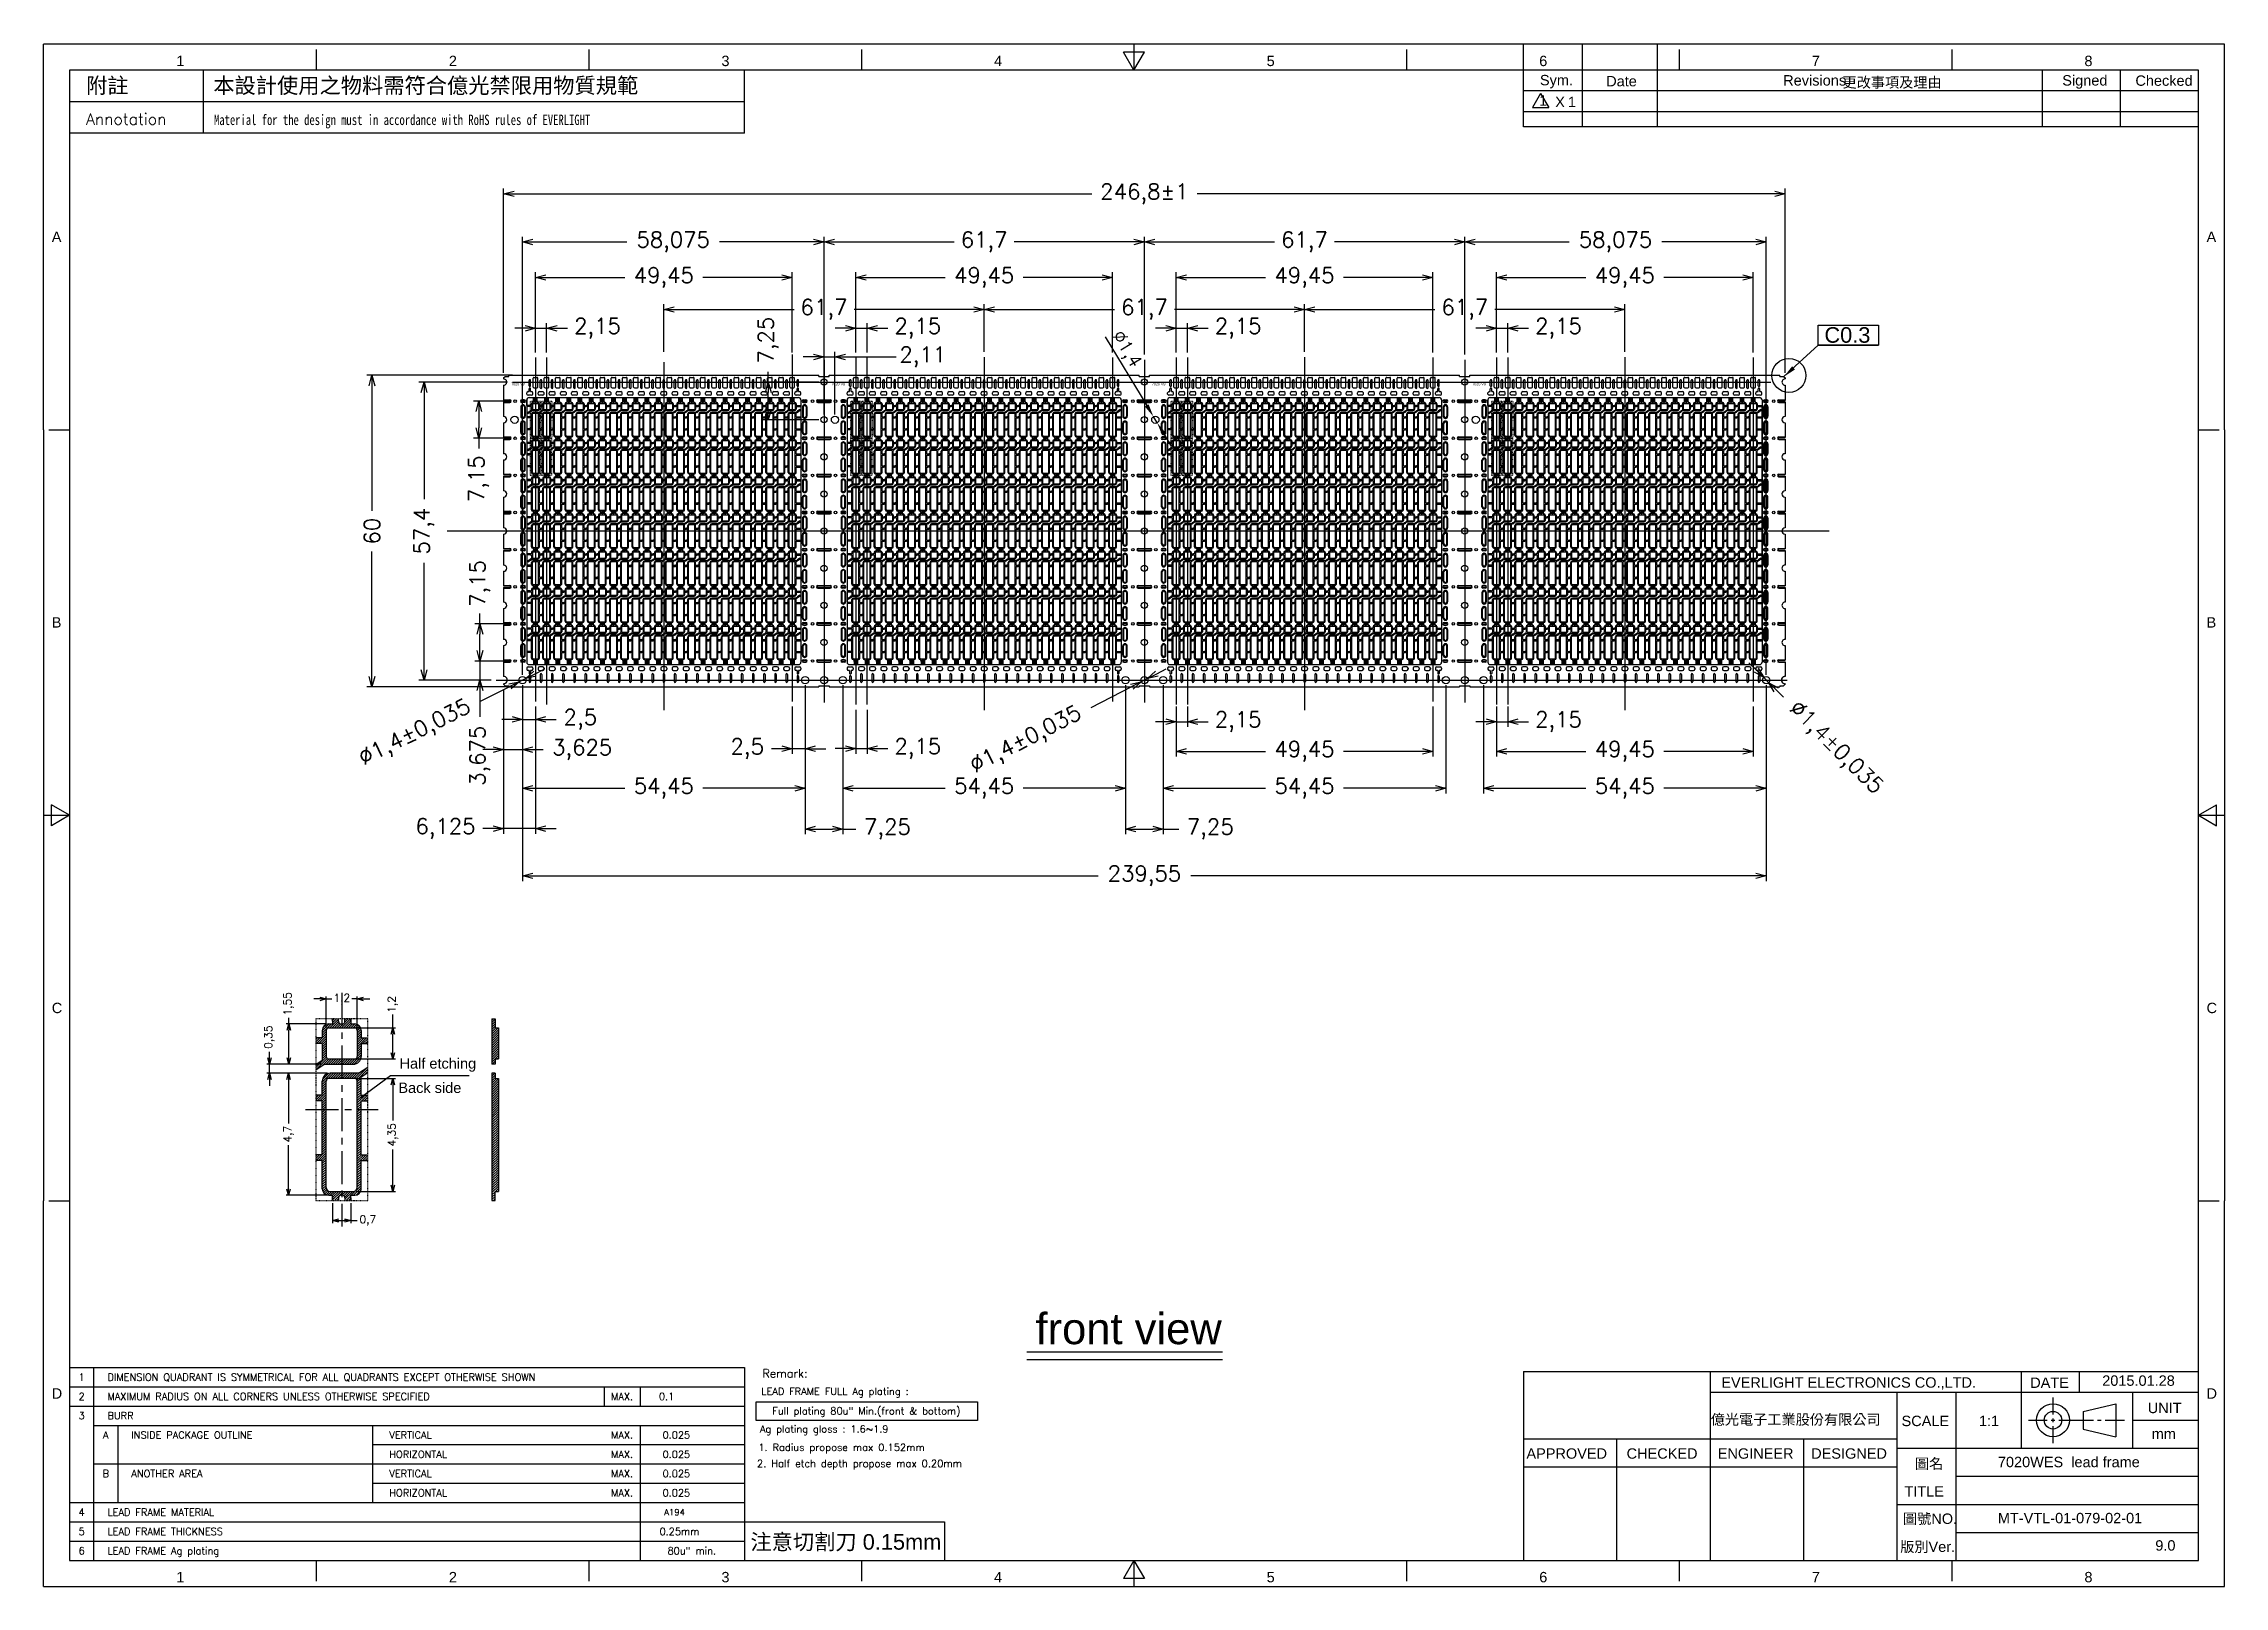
# Model space of a CAD drawing. Header units: millimetres. Extents: x -992 to 1678, y 128 to 1331.
# Drawn here: x -991.9 to -571.9, y 1033.9 to 1331 of the extents above; entities outside this region: 2.
import ezdxf
from ezdxf.enums import TextEntityAlignment as Align

# ---------------------------------------------------------------- set-up
doc = ezdxf.new("R2010")
doc.units = ezdxf.units.MM
doc.header["$PDMODE"] = 3
doc.header["$PDSIZE"] = -1
for name, pattern in [('CENTER', [10.16, 6.35, -1.27, 1.27, -1.27]), ('DOT2', [0.125, 0, -0.125]), ('HIDDEN', [1.905, 1.27, -0.635])]:
    doc.linetypes.add(name, pattern=pattern)
doc.layers.get('DEFPOINTS').update_dxf_attribs({"color": 10})
for name, color, linetype in [('1', 3, 'Continuous'), ('2', 2, 'Continuous'), ('3', 3, 'Continuous'), ('6', 6, 'Continuous'), ('b etching', 1, 'Continuous'), ('CEN', 8, 'CENTER'), ('DIM', 7, 'Continuous'), ('HID', 1, 'HIDDEN')]:
    doc.layers.add(name, color=color, linetype=linetype)
doc.styles.add('SIMPLEX', font='simplex')
doc.styles.add('SLDTEXTSTYLE0', font='TXT', dxfattribs={"width": 0.75})
doc.styles.get("Standard").update_dxf_attribs({"font": 'txt.shx', "bigfont": 'chineset.shx'})
doc.styles.add('STYLE3', font='arial.ttf')
doc.dimstyles.new('ISO-25', dxfattribs={"dimtxt": 2.5, "dimasz": 2.5, "dimexe": 1.25, "dimexo": 0.625, "dimtad": 1, "dimtxsty": 'Standard', "dimcen": 2.5, "dimadec": 0, "dimazin": 0, "dimtfac": 1, "dimtmove": 0, "dimatfit": 3, "dimfxl": 1, "dimarcsym": 0})
pattern_1 = [(45, (0, 330.65303), (-0.2245064, 0.2245064), [])]

msp = doc.modelspace()

# ---------------------------------------------------------------- texts
at = {"color": 0, "style": 'SIMPLEX', "width": 0.99}
msp.add_text('Full plating 80u" Min.(front & bottom)', height=1.3934592, dxfattribs=at).set_placement((-833.48631771, 1067.70513721), align=Align.MIDDLE_CENTER)
at = {"layer": '1', "style": 'STYLE3'}
for p in [(-901.89707492, 1265.21164364), (-840.19707492, 1265.21164364), (-778.49707492, 1265.21164364), (-716.79707492, 1265.21164364)]:
    msp.add_text('7020 V9', height=0.5, dxfattribs=at).set_placement(p)
at = {"layer": '2', "insert": (1677.7258697, 450.10761542), "char_height": 0.8, "attachment_point": 9}
msp.add_mtext('\\A1;', dxfattribs=at)
at = {"layer": '3', "color": 0, "style": 'STYLE3'}
for s, height, p in [('1', 2, (-966.40300714, 1326.69035271)), ('2', 2, (-913.90300714, 1326.69035271)), ('3', 2, (-861.40300714, 1326.69035271)), ('4', 2, (-808.90300714, 1326.69035271)), ('5', 2, (-756.40300714, 1326.69035271)), ('6', 2, (-703.90300714, 1326.69035271)), ('7', 2, (-651.40300714, 1326.69035271)), ('8', 2, (-598.90300714, 1326.69035271)), ('附註', 3, (-983.76725272, 1321.46186343)), ('本設計使用之物料需符合億光禁限用物質規範', 3, (-959.27054324, 1321.46186343)), ('Sym.', 2, (-703.76725272, 1322.99802475)), ('Date', 2, (-691.00623027, 1322.79182153)), ('Revisions', 2, (-656.91323751, 1322.94819834)), ('更改事項及理由', 2, (-645.49127679, 1322.56457165)), ('Signed', 2, (-603.17038331, 1322.94819834)), ('Checked', 2, (-589.08708904, 1322.89692105)), ('1', 2, (-703.92286658, 1319.04635624)), ('X', 2, (-700.82787963, 1318.79182153)), ('1', 2, (-698.38236301, 1318.79182153)), ('A', 2, (-990.38196423, 1292.80580182)), ('A', 2, (-575.38196423, 1292.80580182)), ('A', 2, (-575.38196423, 1292.80580182)), ('B', 2, (-990.38196423, 1218.55580182)), ('B', 2, (-575.38196423, 1218.55580182)), ('C', 2, (-990.38196423, 1144.30580182)), ('C', 2, (-575.38196423, 1144.30580182)), ('C', 2, (-575.38196423, 1144.30580182)), ('D', 2, (-990.38196423, 1070.05580182)), ('EVERLIGHT ELECTRONICS CO.,LTD.', 2, (-668.83449902, 1072.17269494)), ('DATE', 2, (-609.343599, 1072.13221781)), ('2015.01.28', 2, (-595.47528164, 1072.5346416)), ('D', 2, (-575.38196423, 1070.05580182)), ('D', 2, (-575.38196423, 1070.05580182)), ('億光電子工業股份有限公司', 2, (-670.88137527, 1065.04858224)), ('SCALE', 2, (-634.12416818, 1064.77155174)), ('UNIT', 2, (-586.70701191, 1067.27396289)), ('1:1', 2, (-619.22519321, 1064.77155174)), ('mm', 2, (-585.94425609, 1062.30309889)), ('APPROVED', 2, (-706.3676442, 1058.49535803)), ('CHECKED', 2, (-687.07117166, 1058.49535803)), ('ENGINEER', 2, (-669.52018739, 1058.49535803)), ('DESIGNED', 2, (-651.53015654, 1058.49535803)), ('圖名', 2, (-631.55025749, 1056.542148)), ('7020WES  lead frame ', 2, (-615.57155109, 1056.86175371)), ('TITLE', 2, (-633.57224649, 1051.20517991)), ('圖號NO.', 2, (-633.84598544, 1045.9407515)), ('MT-VTL-01-079-02-01', 2, (-615.57155109, 1046.06175371)), ('版別Ver.', 2, (-634.3878144, 1040.5407515)), ('9.0', 2, (-585.2532224, 1040.79254762)), ('1', 2, (-966.40300714, 1034.69035271)), ('2', 2, (-913.90300714, 1034.69035271)), ('3', 2, (-861.40300714, 1034.69035271)), ('4', 2, (-808.90300714, 1034.69035271)), ('5', 2, (-756.40300714, 1034.69035271)), ('6', 2, (-703.90300714, 1034.69035271)), ('7', 2, (-651.40300714, 1034.69035271)), ('8', 2, (-598.90300714, 1034.69035271))]:
    msp.add_text(s, height=height, dxfattribs=at).set_placement(p)
at = {"layer": '3', "color": 0}
msp.add_text('Annotation', height=2.2, dxfattribs=at).set_placement((-983.76725272, 1315.39035031))
for s, height, style, width, p in [('Material for the design must in accordance with RoHS rules of EVERLIGHT', 2, 'SLDTEXTSTYLE0', 0.75, (-959.12542543, 1315.34535597)), ('DIMENSION QUADRANT IS SYMMETRICAL FOR ALL QUADRANTS EXCEPT OTHERWISE SHOWN', 1.3934592, 'SIMPLEX', 0.99, (-979.64993155, 1073.51091282)), ('MAXIMUM RADIUS ON ALL CORNERS UNLESS OTHERWISE SPECIFIED', 1.3934592, 'SIMPLEX', 0.99, (-979.64993155, 1069.79502162)), ('LEAD FRAME FULL Ag plating : ', 1.3934592, 'SIMPLEX', 0.99, (-853.73292097, 1070.77446902)), ('BURR', 1.3934592, 'SIMPLEX', 0.99, (-979.64993155, 1066.07913042)), ('INSIDE PACKAGE OUTLINE', 1.3934592, 'SIMPLEX', 0.99, (-975.05952301, 1062.36323922)), ('VERTICAL', 1.3934592, 'SIMPLEX', 0.99, (-925.37350686, 1062.36323922)), (' Ag plating gloss : 1.6~1.9', 1.3934592, 'SIMPLEX', 0.99, (-854.94257738, 1063.52160164)), ('HORIZONTAL', 1.3934592, 'SIMPLEX', 0.99, (-925.37350686, 1058.64734802)), ('ANOTHER AREA', 1.3934592, 'SIMPLEX', 0.99, (-975.05952301, 1054.93145682)), ('VERTICAL', 1.3934592, 'SIMPLEX', 0.99, (-925.37350686, 1054.93145682)), ('HORIZONTAL', 1.3934592, 'SIMPLEX', 0.99, (-925.37350686, 1051.21556562)), ('LEAD FRAME MATERIAL', 1.3934592, 'SIMPLEX', 0.99, (-979.64993155, 1047.49967442)), ('LEAD FRAME THICKNESS', 1.3934592, 'SIMPLEX', 0.99, (-979.64993155, 1043.78378322)), ('LEAD FRAME Ag plating ', 1.3934592, 'SIMPLEX', 0.99, (-979.64993155, 1040.06789202))]:
    msp.add_text(s, height=height, dxfattribs=dict(at, style=style, width=width)).set_placement(p)
at = {"layer": '3', "color": 0, "style": 'SIMPLEX', "width": 0.99}
for s, height, p in [('Remark:', 1.6, (-849.16580443, 1074.92188692)), ('2', 1.3934592, (-984.6262484, 1070.49175122)), ('1', 1.3934592, (-984.6262484, 1074.20764242)), ('MAX.', 1.3934592, (-880.53663048, 1070.49175122)), ('0.1', 1.3934592, (-871.96183398, 1070.49175122)), ('3', 1.3934592, (-984.6262484, 1066.77586002)), ('A', 1.3934592, (-979.9813844, 1063.05996882)), ('MAX.', 1.3934592, (-880.53663048, 1063.05996882)), ('0.025', 1.3934592, (-870.08568648, 1063.05996882)), ('MAX.', 1.3934592, (-880.53663048, 1059.34407762)), ('0.025', 1.3934592, (-870.08568648, 1059.34407762)), ('B', 1.3934592, (-979.9813844, 1055.62818642)), ('MAX.', 1.3934592, (-880.53663048, 1055.62818642)), ('0.025', 1.3934592, (-870.08568648, 1055.62818642)), ('MAX.', 1.3934592, (-880.53663048, 1051.91229522)), ('0.025', 1.3934592, (-870.08568648, 1051.91229522)), ('4', 1.3934592, (-984.6262484, 1048.19640402)), ('A194', 1.2, (-870.43566368, 1048.19640402)), ('5', 1.3934592, (-984.6262484, 1044.48051282)), ('0.25mm', 1.3934592, (-869.48768883, 1044.48051282)), ('6', 1.3934592, (-984.6262484, 1040.76462162)), ('80u" min.', 1.3934592, (-867.11551449, 1040.76462162))]:
    msp.add_text(s, height=height, dxfattribs=at).set_placement(p, align=Align.MIDDLE_CENTER)
at = {"layer": '3', "color": 0, "style": 'STYLE3'}
msp.add_text('注意切割刀 0.15mm', height=3, dxfattribs=at).set_placement((-837.44419673, 1042.47835513), align=Align.MIDDLE_CENTER)
at = {"layer": '3', "color": 0, "char_height": 1.3934592, "attachment_point": 1, "style": 'SIMPLEX'}
for s, insert, width in [('1. Radius propose max 0.152mm ', (-854.31358718, 1061.37976811), 75.95), ('2. Half etch depth propose max 0.20mm ', (-854.55709052, 1058.27020273), 50.47805952)]:
    msp.add_mtext(s, dxfattribs=dict(at, insert=insert, width=width))
at = {"layer": '6', "insert": (896.45312205, 127.75581189), "char_height": 0.8, "attachment_point": 1}
msp.add_mtext('\\A1;', dxfattribs=at)
at = {"layer": 'DIM', "linetype": 'ByBlock', "style": 'STYLE3'}
for s, height, p in [('C0.3', 3, (-648.97597157, 1273.4147564)), ('C0.3', 3, (-648.97597157, 1273.4147564)), ('Back side', 2, (-923.61956631, 1128.93025312))]:
    msp.add_text(s, height=height, dxfattribs=at).set_placement(p)
at = {"layer": 'DIM', "width": 62.8299290021, "attachment_point": 1, "style": 'STYLE3'}
for s, insert, char_height in [('Half etching', (-923.39582825, 1135.6229427), 2), ('front view', (-800.91617163, 1086.55087465), 6)]:
    msp.add_mtext(s, dxfattribs=dict(at, insert=insert, char_height=char_height))

# ---------------------------------------------------------------- blocks, each defined once
blk = doc.blocks.new('e1')
at = {"layer": '1', "linetype": 'ByBlock'}
for p, q in [((-947.208, 906.381), (-947.058, 906.381)), ((-946.833, 906.481), (-946.833, 906.581)), ((-946.733, 906.381), (-946.683, 906.381)), ((-946.583, 906.481), (-946.583, 906.581)), ((-947.708, 904.814), (-947.458, 904.981)), ((-947.358, 904.831), (-947.708, 904.597)), ((-946.058, 904.481), (-945.708, 904.714)), ((-945.708, 904.497), (-945.958, 904.331)), ((-947.208, 899.781), (-947.058, 899.781)), ((-946.833, 899.681), (-946.833, 899.581)), ((-946.733, 899.781), (-946.683, 899.781)), ((-946.583, 899.681), (-946.583, 899.581))]:
    blk.add_line(p, q, dxfattribs=at)
at = {"layer": '1'}
for p, q in [((-947.058, 906.581), (-947.058, 906.481)), ((-947.058, 906.481), (-947.058, 906.581)), ((-947.058, 906.581), (-947.058, 906.381)), ((-946.358, 906.581), (-946.358, 906.481)), ((-946.358, 906.481), (-946.358, 906.581)), ((-946.358, 906.581), (-946.358, 906.381)), ((-946.358, 906.381), (-946.208, 906.381)), ((-947.458, 905.841), (-947.708, 905.841)), ((-947.458, 905.621), (-947.708, 905.621)), ((-947.458, 906.131), (-947.458, 905.841)), ((-947.458, 905.621), (-947.458, 904.981)), ((-945.958, 906.131), (-945.958, 905.841)), ((-945.958, 905.841), (-945.708, 905.841)), ((-945.958, 905.621), (-945.958, 905.131)), ((-945.958, 905.621), (-945.708, 905.621)), ((-947.358, 904.831), (-946.258, 904.831)), ((-947.458, 903.641), (-947.458, 904.181)), ((-946.058, 904.481), (-947.158, 904.481)), ((-945.958, 903.641), (-945.958, 904.331)), ((-947.458, 903.641), (-947.708, 903.641)), ((-947.458, 903.421), (-947.708, 903.421)), ((-947.458, 901.341), (-947.458, 903.421)), ((-945.958, 903.641), (-945.708, 903.641)), ((-945.958, 901.341), (-945.958, 903.421)), ((-945.958, 903.421), (-945.708, 903.421)), ((-947.458, 901.341), (-947.708, 901.341)), ((-945.958, 901.341), (-945.708, 901.341)), ((-947.458, 901.121), (-947.708, 901.121)), ((-947.458, 900.031), (-947.458, 901.121)), ((-945.958, 900.031), (-945.958, 901.121)), ((-945.958, 901.121), (-945.708, 901.121)), ((-947.058, 899.581), (-947.058, 899.781)), ((-947.058, 899.581), (-947.058, 899.681)), ((-947.058, 899.681), (-947.058, 899.581)), ((-946.358, 899.781), (-946.208, 899.781)), ((-946.358, 899.581), (-946.358, 899.781)), ((-946.358, 899.581), (-946.358, 899.681)), ((-946.358, 899.681), (-946.358, 899.581))]:
    blk.add_line(p, q, dxfattribs=at)
for centre, radius, start, end in [((-947.208, 906.131), 0.25, 90, 180), ((-946.208, 906.131), 0.25, 0, 90), ((-946.258, 905.131), 0.3, 270, 0), ((-947.158, 904.181), 0.3, 90, 180), ((-947.208, 900.031), 0.25, 180, 270), ((-946.208, 900.031), 0.25, 270, 0)]:
    blk.add_arc(centre, radius, start, end, dxfattribs=at)
at = {"layer": '1', "linetype": 'ByBlock'}
for centre, start, end in [((-946.733, 906.481), 180, 270), ((-946.683, 906.481), 270, 0), ((-946.733, 899.681), 90, 180), ((-946.683, 899.681), 0, 90)]:
    blk.add_arc(centre, 0.1, start, end, dxfattribs=at)
blk = doc.blocks.new('e2')
at = {"layer": 'b etching', "linetype": 'ByBlock'}
for p, q in [((-947.308, 906.131), (-947.308, 905.131)), ((-947.208, 906.231), (-946.208, 906.231)), ((-946.108, 906.131), (-946.108, 905.131)), ((-947.208, 905.031), (-946.208, 905.031)), ((-947.308, 900.081), (-947.308, 904.181)), ((-946.208, 904.281), (-947.208, 904.281)), ((-946.108, 900.081), (-946.108, 904.181)), ((-947.158, 899.931), (-946.258, 899.931))]:
    blk.add_line(p, q, dxfattribs=at)
for centre, radius, start, end in [((-947.208, 906.131), 0.1, 90, 180), ((-946.208, 906.131), 0.1, 360, 90), ((-947.208, 905.131), 0.1, 180, 270), ((-946.208, 905.131), 0.1, 270, 360), ((-947.208, 904.181), 0.1, 90, 180), ((-946.208, 904.181), 0.1, 0, 90), ((-947.158, 900.081), 0.15, 180, 270), ((-946.258, 900.081), 0.15, 270, 0)]:
    blk.add_arc(centre, radius, start, end, dxfattribs=at)
blk = doc.blocks.new('_OPEN30')
at = {"color": 0, "linetype": 'ByBlock'}
for p, q in [((-1, 0.27), (0, 0)), ((0, 0), (-1, -0.27)), ((0, 0), (-1, 0))]:
    blk.add_line(p, q, dxfattribs=at)
blk = doc.blocks.new('*D133')
at = {"layer": 'DEFPOINTS', "color": 0, "transparency": 16777216}
for p in [(-937.03, 1142.23), (-944.75, 1134.48), (-937.78, 1134.48)]:
    blk.add_point(p, dxfattribs=at)
at = {"layer": 'DIM', "color": 0, "lineweight": -2, "transparency": 16777216}
for p, q in [((-944.75, 1142.23), (-944.75, 1143.43)), ((-937.53, 1142.23), (-945.25, 1142.23)), ((-944.75, 1135.68), (-944.75, 1141.03)), ((-938.28, 1134.48), (-945.25, 1134.48))]:
    blk.add_line(p, q, dxfattribs=at)
at = {"layer": 'DIM', "color": 0, "lineweight": -2, "transparency": 16777216, "xscale": 1.2, "yscale": 1.2, "zscale": 1.2}
for p, rotation in [((-944.75, 1142.23), 90), ((-944.75, 1134.48), 270)]:
    blk.add_blockref('_OPEN30', p, dxfattribs=dict(at, rotation=rotation))
at = {"layer": 'DIM', "color": 0, "transparency": 16777216, "insert": (-944.75, 1146.07), "char_height": 1.5, "attachment_point": 5, "rotation": 90, "style": 'SIMPLEX'}
blk.add_mtext('1,55', dxfattribs=at)
blk = doc.blocks.new('*D134')
at = {"layer": 'DEFPOINTS', "color": 0, "transparency": 16777216}
for p in [(-937.78, 1134.48), (-948.46, 1132.73), (-936.78, 1132.73)]:
    blk.add_point(p, dxfattribs=at)
at = {"layer": 'DIM', "color": 0, "lineweight": -2, "transparency": 16777216}
for p, q in [((-938.28, 1134.48), (-948.96, 1134.48)), ((-948.46, 1135.68), (-948.46, 1136.88)), ((-948.46, 1132.73), (-948.46, 1134.48)), ((-937.28, 1132.73), (-948.96, 1132.73)), ((-948.46, 1131.53), (-948.46, 1130.33))]:
    blk.add_line(p, q, dxfattribs=at)
at = {"layer": 'DIM', "color": 0, "lineweight": -2, "transparency": 16777216, "xscale": 1.2, "yscale": 1.2, "zscale": 1.2}
for p, rotation in [((-948.46, 1134.48), 270), ((-948.46, 1132.73), 90)]:
    blk.add_blockref('_OPEN30', p, dxfattribs=dict(at, rotation=rotation))
at = {"layer": 'DIM', "color": 0, "transparency": 16777216, "insert": (-948.46, 1139.66), "char_height": 1.5, "attachment_point": 5, "rotation": 90, "style": 'SIMPLEX'}
blk.add_mtext('0,35', dxfattribs=at)
blk = doc.blocks.new('*D137')
at = {"layer": 'DEFPOINTS', "color": 0, "transparency": 16777216}
for p in [(-931.53, 1147.03), (-937.53, 1140.98), (-931.53, 1140.98)]:
    blk.add_point(p, dxfattribs=at)
at = {"layer": 'DIM', "color": 0, "lineweight": -2, "transparency": 16777216}
for p, q in [((-938.73, 1147.03), (-939.93, 1147.03)), ((-937.53, 1141.48), (-937.53, 1147.53)), ((-937.53, 1147.03), (-936.46, 1147.03)), ((-931.53, 1147.03), (-932.6, 1147.03)), ((-931.53, 1141.48), (-931.53, 1147.53)), ((-930.33, 1147.03), (-929.13, 1147.03))]:
    blk.add_line(p, q, dxfattribs=at)
at = {"layer": 'DIM', "color": 0, "lineweight": -2, "transparency": 16777216, "xscale": 1.2, "yscale": 1.2, "zscale": 1.2}
blk.add_blockref('_OPEN30', (-937.53, 1147.03), dxfattribs=at)
at = {"layer": 'DIM', "color": 0, "lineweight": -2, "transparency": 16777216, "xscale": 1.2, "yscale": 1.2, "zscale": 1.2, "rotation": 180}
blk.add_blockref('_OPEN30', (-931.53, 1147.03), dxfattribs=at)
at = {"layer": 'DIM', "color": 0, "transparency": 16777216, "insert": (-934.53, 1147.03), "char_height": 1.5, "attachment_point": 5, "style": 'SIMPLEX'}
blk.add_mtext('1,2', dxfattribs=at)
blk = doc.blocks.new('*D135')
at = {"layer": 'DEFPOINTS', "color": 0, "transparency": 16777216}
for p in [(-936.78, 1132.73), (-944.76, 1109.23), (-937.03, 1109.23)]:
    blk.add_point(p, dxfattribs=at)
at = {"layer": 'DIM', "color": 0, "lineweight": -2, "transparency": 16777216}
for p, q in [((-937.28, 1132.73), (-945.26, 1132.73)), ((-944.76, 1131.53), (-944.76, 1123.05)), ((-944.76, 1110.43), (-944.76, 1118.91)), ((-937.53, 1109.23), (-945.26, 1109.23))]:
    blk.add_line(p, q, dxfattribs=at)
at = {"layer": 'DIM', "color": 0, "lineweight": -2, "transparency": 16777216, "xscale": 1.2, "yscale": 1.2, "zscale": 1.2}
for p, rotation in [((-944.76, 1132.73), 90), ((-944.76, 1109.23), 270)]:
    blk.add_blockref('_OPEN30', p, dxfattribs=dict(at, rotation=rotation))
at = {"layer": 'DIM', "color": 0, "transparency": 16777216, "insert": (-944.76, 1120.98), "char_height": 1.5, "attachment_point": 5, "rotation": 90, "style": 'SIMPLEX'}
blk.add_mtext('4,7', dxfattribs=at)
blk = doc.blocks.new('*D138')
at = {"layer": 'DEFPOINTS', "color": 0, "transparency": 16777216}
for p in [(-932.03, 1131.73), (-932.28, 1109.98), (-924.67, 1109.98)]:
    blk.add_point(p, dxfattribs=at)
at = {"layer": 'DIM', "color": 0, "lineweight": -2, "transparency": 16777216}
for p, q in [((-931.53, 1131.73), (-924.17, 1131.73)), ((-924.67, 1130.53), (-924.67, 1123.64)), ((-924.67, 1111.18), (-924.67, 1118.07)), ((-931.78, 1109.98), (-924.17, 1109.98))]:
    blk.add_line(p, q, dxfattribs=at)
at = {"layer": 'DIM', "color": 0, "lineweight": -2, "transparency": 16777216, "xscale": 1.2, "yscale": 1.2, "zscale": 1.2}
for p, rotation in [((-924.67, 1131.73), 90), ((-924.67, 1109.98), 270)]:
    blk.add_blockref('_OPEN30', p, dxfattribs=dict(at, rotation=rotation))
at = {"layer": 'DIM', "color": 0, "transparency": 16777216, "insert": (-924.67, 1120.85), "char_height": 1.5, "attachment_point": 5, "rotation": 90, "style": 'SIMPLEX'}
blk.add_mtext('4,35', dxfattribs=at)
blk = doc.blocks.new('*D139')
at = {"layer": 'DEFPOINTS', "color": 0, "transparency": 16777216}
for p in [(-932.03, 1141.48), (-924.7, 1141.48), (-932.03, 1135.48)]:
    blk.add_point(p, dxfattribs=at)
at = {"layer": 'DIM', "color": 0, "lineweight": -2, "transparency": 16777216}
for p, q in [((-924.7, 1141.48), (-924.7, 1144.07)), ((-931.53, 1141.48), (-924.2, 1141.48)), ((-924.7, 1136.68), (-924.7, 1140.28)), ((-931.53, 1135.48), (-924.2, 1135.48))]:
    blk.add_line(p, q, dxfattribs=at)
at = {"layer": 'DIM', "color": 0, "lineweight": -2, "transparency": 16777216, "xscale": 1.2, "yscale": 1.2, "zscale": 1.2}
for p, rotation in [((-924.7, 1141.48), 90), ((-924.7, 1135.48), 270)]:
    blk.add_blockref('_OPEN30', p, dxfattribs=dict(at, rotation=rotation))
at = {"layer": 'DIM', "color": 0, "transparency": 16777216, "insert": (-924.7, 1146), "char_height": 1.5, "attachment_point": 5, "rotation": 90, "style": 'SIMPLEX'}
blk.add_mtext('1,2', dxfattribs=at)
blk = doc.blocks.new('*D136')
at = {"layer": 'DEFPOINTS', "color": 0, "transparency": 16777216}
for p in [(-936.28, 1108.23), (-932.78, 1108.23), (-932.78, 1104.37)]:
    blk.add_point(p, dxfattribs=at)
at = {"layer": 'DIM', "color": 0, "lineweight": -2, "transparency": 16777216}
for p, q in [((-936.28, 1107.73), (-936.28, 1103.87)), ((-932.78, 1107.73), (-932.78, 1103.87)), ((-935.08, 1104.37), (-933.98, 1104.37)), ((-932.78, 1104.37), (-931.58, 1104.37))]:
    blk.add_line(p, q, dxfattribs=at)
at = {"layer": 'DIM', "color": 0, "lineweight": -2, "transparency": 16777216, "xscale": 1.2, "yscale": 1.2, "zscale": 1.2, "rotation": 180}
blk.add_blockref('_OPEN30', (-936.28, 1104.37), dxfattribs=at)
at = {"layer": 'DIM', "color": 0, "lineweight": -2, "transparency": 16777216, "xscale": 1.2, "yscale": 1.2, "zscale": 1.2}
blk.add_blockref('_OPEN30', (-932.78, 1104.37), dxfattribs=at)
at = {"layer": 'DIM', "color": 0, "transparency": 16777216, "insert": (-929.51, 1104.37), "char_height": 1.5, "attachment_point": 5, "style": 'SIMPLEX'}
blk.add_mtext('0,7', dxfattribs=at)
blk = doc.blocks.new('*D90')
at = {"layer": 'DEFPOINTS', "color": 0, "transparency": 16777216}
for p in [(-656.55, 1302.09), (-903.35, 1266.64), (-656.55, 1266.64)]:
    blk.add_point(p, dxfattribs=at)
at = {"layer": 'DIM', "color": 0, "lineweight": -2, "transparency": 16777216}
for p, q in [((-903.35, 1267.64), (-903.35, 1303.09)), ((-901.35, 1302.09), (-790.09, 1302.09)), ((-658.55, 1302.09), (-769.81, 1302.09)), ((-656.55, 1267.64), (-656.55, 1303.09))]:
    blk.add_line(p, q, dxfattribs=at)
at = {"layer": 'DIM', "color": 0, "lineweight": -2, "transparency": 16777216, "xscale": 2, "yscale": 2, "zscale": 2, "rotation": 180}
blk.add_blockref('_OPEN30', (-903.35, 1302.09), dxfattribs=at)
at = {"layer": 'DIM', "color": 0, "lineweight": -2, "transparency": 16777216, "xscale": 2, "yscale": 2, "zscale": 2}
blk.add_blockref('_OPEN30', (-656.55, 1302.09), dxfattribs=at)
at = {"layer": 'DIM', "color": 0, "transparency": 16777216, "insert": (-779.95, 1302.09), "char_height": 3, "attachment_point": 5, "style": 'SIMPLEX'}
blk.add_mtext('246,8±1', dxfattribs=at)
blk = doc.blocks.new('*D91')
at = {"layer": 'DEFPOINTS', "color": 0, "transparency": 16777216}
for p in [(-847.77, 1285.98), (-897.22, 1270.54), (-847.77, 1270.54)]:
    blk.add_point(p, dxfattribs=at)
at = {"layer": 'DIM', "color": 0, "lineweight": -2, "transparency": 16777216}
for p, q in [((-897.22, 1271.54), (-897.22, 1286.98)), ((-895.22, 1285.98), (-880, 1285.98)), ((-849.77, 1285.98), (-865, 1285.98)), ((-847.77, 1271.54), (-847.77, 1286.98))]:
    blk.add_line(p, q, dxfattribs=at)
at = {"layer": 'DIM', "color": 0, "lineweight": -2, "transparency": 16777216, "xscale": 2, "yscale": 2, "zscale": 2, "rotation": 180}
blk.add_blockref('_OPEN30', (-897.22, 1285.98), dxfattribs=at)
at = {"layer": 'DIM', "color": 0, "lineweight": -2, "transparency": 16777216, "xscale": 2, "yscale": 2, "zscale": 2}
blk.add_blockref('_OPEN30', (-847.77, 1285.98), dxfattribs=at)
at = {"layer": 'DIM', "color": 0, "transparency": 16777216, "insert": (-872.5, 1285.98), "char_height": 3, "attachment_point": 5, "style": 'SIMPLEX'}
blk.add_mtext('49,45', dxfattribs=at)
blk = doc.blocks.new('*D92')
at = {"layer": 'DEFPOINTS', "color": 0, "transparency": 16777216}
for p in [(-895.07, 1276.2), (-897.22, 1270.54), (-895.07, 1270.54)]:
    blk.add_point(p, dxfattribs=at)
at = {"layer": 'DIM', "color": 0, "lineweight": -2, "transparency": 16777216}
for p, q in [((-897.22, 1271.54), (-897.22, 1277.2)), ((-895.07, 1271.54), (-895.07, 1277.2)), ((-899.22, 1276.2), (-901.22, 1276.2)), ((-897.22, 1276.2), (-895.07, 1276.2)), ((-893.07, 1276.2), (-891.07, 1276.2))]:
    blk.add_line(p, q, dxfattribs=at)
at = {"layer": 'DIM', "color": 0, "lineweight": -2, "transparency": 16777216, "xscale": 2, "yscale": 2, "zscale": 2}
blk.add_blockref('_OPEN30', (-897.22, 1276.2), dxfattribs=at)
at = {"layer": 'DIM', "color": 0, "lineweight": -2, "transparency": 16777216, "xscale": 2, "yscale": 2, "zscale": 2, "rotation": 180}
blk.add_blockref('_OPEN30', (-895.07, 1276.2), dxfattribs=at)
at = {"layer": 'DIM', "color": 0, "transparency": 16777216, "insert": (-885.29, 1276.2), "char_height": 3, "attachment_point": 5, "style": 'SIMPLEX'}
blk.add_mtext('2,15', dxfattribs=at)
blk = doc.blocks.new('*D93')
at = {"layer": 'DEFPOINTS', "color": 0, "transparency": 16777216}
for p in [(-899.72, 1292.82), (-841.65, 1270.14), (-899.72, 1208.44)]:
    blk.add_point(p, dxfattribs=at)
at = {"layer": 'DIM', "color": 0, "lineweight": -2, "transparency": 16777216}
for p, q in [((-899.72, 1209.44), (-899.72, 1293.82)), ((-841.65, 1271.14), (-841.65, 1293.82)), ((-897.72, 1292.82), (-879.61, 1292.82)), ((-843.65, 1292.82), (-861.76, 1292.82))]:
    blk.add_line(p, q, dxfattribs=at)
at = {"layer": 'DIM', "color": 0, "lineweight": -2, "transparency": 16777216, "xscale": 2, "yscale": 2, "zscale": 2, "rotation": 180}
blk.add_blockref('_OPEN30', (-899.72, 1292.82), dxfattribs=at)
at = {"layer": 'DIM', "color": 0, "lineweight": -2, "transparency": 16777216, "xscale": 2, "yscale": 2, "zscale": 2}
blk.add_blockref('_OPEN30', (-841.65, 1292.82), dxfattribs=at)
at = {"layer": 'DIM', "color": 0, "transparency": 16777216, "insert": (-870.69, 1292.82), "char_height": 3, "attachment_point": 5, "style": 'SIMPLEX'}
blk.add_mtext('58,075', dxfattribs=at)
blk = doc.blocks.new('*D94')
at = {"layer": 'DEFPOINTS', "color": 0, "transparency": 16777216}
for p in [(-899.72, 1208.44), (-845.27, 1208.44), (-845.27, 1187.62)]:
    blk.add_point(p, dxfattribs=at)
at = {"layer": 'DIM', "color": 0, "lineweight": -2, "transparency": 16777216}
for p, q in [((-899.72, 1207.44), (-899.72, 1186.62)), ((-845.27, 1207.44), (-845.27, 1186.62)), ((-897.72, 1187.62), (-880, 1187.62)), ((-847.27, 1187.62), (-865, 1187.62))]:
    blk.add_line(p, q, dxfattribs=at)
at = {"layer": 'DIM', "color": 0, "lineweight": -2, "transparency": 16777216, "xscale": 2, "yscale": 2, "zscale": 2, "rotation": 180}
blk.add_blockref('_OPEN30', (-899.72, 1187.62), dxfattribs=at)
at = {"layer": 'DIM', "color": 0, "lineweight": -2, "transparency": 16777216, "xscale": 2, "yscale": 2, "zscale": 2}
blk.add_blockref('_OPEN30', (-845.27, 1187.62), dxfattribs=at)
at = {"layer": 'DIM', "color": 0, "transparency": 16777216, "insert": (-872.5, 1187.62), "char_height": 3, "attachment_point": 5, "style": 'SIMPLEX'}
blk.add_mtext('54,45', dxfattribs=at)
blk = doc.blocks.new('*D95')
at = {"layer": 'DEFPOINTS', "color": 0, "transparency": 16777216}
for p in [(-903.35, 1207.64), (-897.22, 1204.34), (-897.22, 1179.85)]:
    blk.add_point(p, dxfattribs=at)
at = {"layer": 'DIM', "color": 0, "lineweight": -2, "transparency": 16777216}
for p, q in [((-903.35, 1206.64), (-903.35, 1178.85)), ((-897.22, 1203.34), (-897.22, 1178.85)), ((-905.35, 1179.85), (-907.35, 1179.85)), ((-897.22, 1179.85), (-903.35, 1179.85)), ((-895.22, 1179.85), (-893.22, 1179.85))]:
    blk.add_line(p, q, dxfattribs=at)
at = {"layer": 'DIM', "color": 0, "lineweight": -2, "transparency": 16777216, "xscale": 2, "yscale": 2, "zscale": 2}
blk.add_blockref('_OPEN30', (-903.35, 1179.85), dxfattribs=at)
at = {"layer": 'DIM', "color": 0, "lineweight": -2, "transparency": 16777216, "xscale": 2, "yscale": 2, "zscale": 2, "rotation": 180}
blk.add_blockref('_OPEN30', (-897.22, 1179.85), dxfattribs=at)
at = {"layer": 'DIM', "color": 0, "transparency": 16777216, "insert": (-914.56, 1179.85), "char_height": 3, "attachment_point": 5, "style": 'SIMPLEX'}
blk.add_mtext('6,125', dxfattribs=at)
blk = doc.blocks.new('*D96')
at = {"layer": 'DEFPOINTS', "color": 0, "transparency": 16777216}
for p in [(-845.27, 1208.44), (-838.02, 1208.44), (-838.02, 1179.76)]:
    blk.add_point(p, dxfattribs=at)
at = {"layer": 'DIM', "color": 0, "lineweight": -2, "transparency": 16777216}
for p, q in [((-845.27, 1207.44), (-845.27, 1178.76)), ((-838.02, 1207.44), (-838.02, 1178.76)), ((-843.27, 1179.76), (-840.02, 1179.76)), ((-838.02, 1179.76), (-835.52, 1179.76))]:
    blk.add_line(p, q, dxfattribs=at)
at = {"layer": 'DIM', "color": 0, "lineweight": -2, "transparency": 16777216, "xscale": 2, "yscale": 2, "zscale": 2, "rotation": 180}
blk.add_blockref('_OPEN30', (-845.27, 1179.76), dxfattribs=at)
at = {"layer": 'DIM', "color": 0, "lineweight": -2, "transparency": 16777216, "xscale": 2, "yscale": 2, "zscale": 2}
blk.add_blockref('_OPEN30', (-838.02, 1179.76), dxfattribs=at)
at = {"layer": 'DIM', "color": 0, "transparency": 16777216, "insert": (-829.45, 1179.76), "char_height": 3, "attachment_point": 5, "style": 'SIMPLEX'}
blk.add_mtext('7,25', dxfattribs=at)
blk = doc.blocks.new('*D97')
at = {"layer": 'DEFPOINTS', "color": 0, "transparency": 16777216}
for p in [(-838.02, 1208.44), (-783.57, 1208.44), (-783.57, 1187.62)]:
    blk.add_point(p, dxfattribs=at)
at = {"layer": 'DIM', "color": 0, "lineweight": -2, "transparency": 16777216}
for p, q in [((-838.02, 1207.44), (-838.02, 1186.62)), ((-783.57, 1207.44), (-783.57, 1186.62)), ((-836.02, 1187.62), (-818.3, 1187.62)), ((-785.57, 1187.62), (-803.3, 1187.62))]:
    blk.add_line(p, q, dxfattribs=at)
at = {"layer": 'DIM', "color": 0, "lineweight": -2, "transparency": 16777216, "xscale": 2, "yscale": 2, "zscale": 2, "rotation": 180}
blk.add_blockref('_OPEN30', (-838.02, 1187.62), dxfattribs=at)
at = {"layer": 'DIM', "color": 0, "lineweight": -2, "transparency": 16777216, "xscale": 2, "yscale": 2, "zscale": 2}
blk.add_blockref('_OPEN30', (-783.57, 1187.62), dxfattribs=at)
at = {"layer": 'DIM', "color": 0, "transparency": 16777216, "insert": (-810.8, 1187.62), "char_height": 3, "attachment_point": 5, "style": 'SIMPLEX'}
blk.add_mtext('54,45', dxfattribs=at)
blk = doc.blocks.new('*D98')
at = {"layer": 'DEFPOINTS', "color": 0, "transparency": 16777216}
for p in [(-776.32, 1208.44), (-721.87, 1208.44), (-721.87, 1187.62)]:
    blk.add_point(p, dxfattribs=at)
at = {"layer": 'DIM', "color": 0, "lineweight": -2, "transparency": 16777216}
for p, q in [((-776.32, 1207.44), (-776.32, 1186.62)), ((-721.87, 1207.44), (-721.87, 1186.62)), ((-774.32, 1187.62), (-756.6, 1187.62)), ((-723.87, 1187.62), (-741.6, 1187.62))]:
    blk.add_line(p, q, dxfattribs=at)
at = {"layer": 'DIM', "color": 0, "lineweight": -2, "transparency": 16777216, "xscale": 2, "yscale": 2, "zscale": 2, "rotation": 180}
blk.add_blockref('_OPEN30', (-776.32, 1187.62), dxfattribs=at)
at = {"layer": 'DIM', "color": 0, "lineweight": -2, "transparency": 16777216, "xscale": 2, "yscale": 2, "zscale": 2}
blk.add_blockref('_OPEN30', (-721.87, 1187.62), dxfattribs=at)
at = {"layer": 'DIM', "color": 0, "transparency": 16777216, "insert": (-749.1, 1187.62), "char_height": 3, "attachment_point": 5, "style": 'SIMPLEX'}
blk.add_mtext('54,45', dxfattribs=at)
blk = doc.blocks.new('*D99')
at = {"layer": 'DEFPOINTS', "color": 0, "transparency": 16777216}
for p in [(-783.57, 1208.44), (-776.32, 1208.44), (-776.32, 1179.76)]:
    blk.add_point(p, dxfattribs=at)
at = {"layer": 'DIM', "color": 0, "lineweight": -2, "transparency": 16777216}
for p, q in [((-783.57, 1207.44), (-783.57, 1178.76)), ((-776.32, 1207.44), (-776.32, 1178.76)), ((-781.57, 1179.76), (-778.32, 1179.76)), ((-776.32, 1179.76), (-773.32, 1179.76))]:
    blk.add_line(p, q, dxfattribs=at)
at = {"layer": 'DIM', "color": 0, "lineweight": -2, "transparency": 16777216, "xscale": 2, "yscale": 2, "zscale": 2, "rotation": 180}
blk.add_blockref('_OPEN30', (-783.57, 1179.76), dxfattribs=at)
at = {"layer": 'DIM', "color": 0, "lineweight": -2, "transparency": 16777216, "xscale": 2, "yscale": 2, "zscale": 2}
blk.add_blockref('_OPEN30', (-776.32, 1179.76), dxfattribs=at)
at = {"layer": 'DIM', "color": 0, "transparency": 16777216, "insert": (-767.25, 1179.76), "char_height": 3, "attachment_point": 5, "style": 'SIMPLEX'}
blk.add_mtext('7,25', dxfattribs=at)
blk = doc.blocks.new('*D100')
at = {"layer": 'DEFPOINTS', "color": 0, "transparency": 16777216}
for p in [(-918.68, 1265.84), (-901.62, 1265.84), (-904.77, 1208.44)]:
    blk.add_point(p, dxfattribs=at)
at = {"layer": 'DIM', "color": 0, "lineweight": -2, "transparency": 16777216}
for p, q in [((-902.62, 1265.84), (-919.68, 1265.84)), ((-918.68, 1263.84), (-918.68, 1243.29)), ((-918.68, 1210.44), (-918.68, 1231)), ((-905.77, 1208.44), (-919.68, 1208.44))]:
    blk.add_line(p, q, dxfattribs=at)
at = {"layer": 'DIM', "color": 0, "lineweight": -2, "transparency": 16777216, "xscale": 2, "yscale": 2, "zscale": 2}
for p, rotation in [((-918.68, 1265.84), 90), ((-918.68, 1208.44), 270)]:
    blk.add_blockref('_OPEN30', p, dxfattribs=dict(at, rotation=rotation))
at = {"layer": 'DIM', "color": 0, "transparency": 16777216, "insert": (-918.68, 1237.14), "char_height": 3, "attachment_point": 5, "rotation": 90, "style": 'SIMPLEX'}
blk.add_mtext('57,4', dxfattribs=at)
blk = doc.blocks.new('*D101')
at = {"layer": 'DEFPOINTS', "color": 0, "transparency": 16777216}
for p in [(-900.65, 1267.14), (-928.71, 1207.14), (-900.65, 1207.14)]:
    blk.add_point(p, dxfattribs=at)
at = {"layer": 'DIM', "color": 0, "lineweight": -2, "transparency": 16777216}
for p, q in [((-901.65, 1267.14), (-929.71, 1267.14)), ((-928.71, 1265.14), (-928.71, 1241.07)), ((-928.71, 1209.14), (-928.71, 1233.22)), ((-901.65, 1207.14), (-929.71, 1207.14))]:
    blk.add_line(p, q, dxfattribs=at)
at = {"layer": 'DIM', "color": 0, "lineweight": -2, "transparency": 16777216, "xscale": 2, "yscale": 2, "zscale": 2}
for p, rotation in [((-928.71, 1267.14), 90), ((-928.71, 1207.14), 270)]:
    blk.add_blockref('_OPEN30', p, dxfattribs=dict(at, rotation=rotation))
at = {"layer": 'DIM', "color": 0, "transparency": 16777216, "insert": (-928.71, 1237.14), "char_height": 3, "attachment_point": 5, "rotation": 90, "style": 'SIMPLEX'}
blk.add_mtext('60', dxfattribs=at)
blk = doc.blocks.new('*D102')
at = {"layer": 'DEFPOINTS', "color": 0, "transparency": 16777216}
for p in [(-901.15, 1262.17), (-908.13, 1255.02), (-901.15, 1255.02)]:
    blk.add_point(p, dxfattribs=at)
at = {"layer": 'DIM', "color": 0, "lineweight": -2, "transparency": 16777216}
for p, q in [((-902.15, 1262.17), (-909.13, 1262.17)), ((-908.13, 1260.17), (-908.13, 1257.02)), ((-902.15, 1255.02), (-909.13, 1255.02)), ((-908.13, 1255.02), (-908.13, 1253.02))]:
    blk.add_line(p, q, dxfattribs=at)
at = {"layer": 'DIM', "color": 0, "lineweight": -2, "transparency": 16777216, "xscale": 2, "yscale": 2, "zscale": 2}
for p, rotation in [((-908.13, 1262.17), 90), ((-908.13, 1255.02), 270)]:
    blk.add_blockref('_OPEN30', p, dxfattribs=dict(at, rotation=rotation))
at = {"layer": 'DIM', "color": 0, "transparency": 16777216, "insert": (-908.13, 1247.23), "char_height": 3, "attachment_point": 5, "rotation": 90, "style": 'SIMPLEX'}
blk.add_mtext('7,15', dxfattribs=at)
blk = doc.blocks.new('*D103')
at = {"layer": 'DEFPOINTS', "color": 0, "transparency": 16777216}
for p in [(-907.92, 1219.27), (-901.15, 1219.27), (-901.15, 1212.12)]:
    blk.add_point(p, dxfattribs=at)
at = {"layer": 'DIM', "color": 0, "lineweight": -2, "transparency": 16777216}
for p, q in [((-902.15, 1219.27), (-908.92, 1219.27)), ((-907.92, 1219.27), (-907.92, 1221.27)), ((-907.92, 1214.12), (-907.92, 1217.27)), ((-902.15, 1212.12), (-908.92, 1212.12))]:
    blk.add_line(p, q, dxfattribs=at)
at = {"layer": 'DIM', "color": 0, "lineweight": -2, "transparency": 16777216, "xscale": 2, "yscale": 2, "zscale": 2}
for p, rotation in [((-907.92, 1219.27), 90), ((-907.92, 1212.12), 270)]:
    blk.add_blockref('_OPEN30', p, dxfattribs=dict(at, rotation=rotation))
at = {"layer": 'DIM', "color": 0, "transparency": 16777216, "insert": (-907.92, 1227.05), "char_height": 3, "attachment_point": 5, "rotation": 90, "style": 'SIMPLEX'}
blk.add_mtext('7,15', dxfattribs=at)
blk = doc.blocks.new('*D104')
at = {"layer": 'DEFPOINTS', "color": 0, "transparency": 16777216}
for p in [(-907.92, 1212.12), (-901.15, 1212.12), (-904.77, 1208.44)]:
    blk.add_point(p, dxfattribs=at)
at = {"layer": 'DIM', "color": 0, "lineweight": -2, "transparency": 16777216}
for p, q in [((-907.92, 1214.12), (-907.92, 1216.12)), ((-902.15, 1212.12), (-908.92, 1212.12)), ((-907.92, 1212.12), (-907.92, 1208.44)), ((-905.77, 1208.44), (-908.92, 1208.44)), ((-907.92, 1206.44), (-907.92, 1201.37))]:
    blk.add_line(p, q, dxfattribs=at)
at = {"layer": 'DIM', "color": 0, "lineweight": -2, "transparency": 16777216, "xscale": 2, "yscale": 2, "zscale": 2}
for p, rotation in [((-907.92, 1212.12), 270), ((-907.92, 1208.44), 90)]:
    blk.add_blockref('_OPEN30', p, dxfattribs=dict(at, rotation=rotation))
at = {"layer": 'DIM', "color": 0, "transparency": 16777216, "insert": (-907.92, 1193.87), "char_height": 3, "attachment_point": 5, "rotation": 90, "style": 'SIMPLEX'}
blk.add_mtext('3,675', dxfattribs=at)
blk = doc.blocks.new('*D105')
at = {"layer": 'DEFPOINTS', "color": 0, "transparency": 16777216}
for p in [(-845.27, 1208.44), (-847.77, 1204.34), (-847.77, 1195.23)]:
    blk.add_point(p, dxfattribs=at)
at = {"layer": 'DIM', "color": 0, "lineweight": -2, "transparency": 16777216}
for p, q in [((-845.27, 1207.44), (-845.27, 1194.23)), ((-847.77, 1203.34), (-847.77, 1194.23)), ((-849.77, 1195.23), (-851.77, 1195.23)), ((-845.27, 1195.23), (-847.77, 1195.23)), ((-843.27, 1195.23), (-841.27, 1195.23))]:
    blk.add_line(p, q, dxfattribs=at)
at = {"layer": 'DIM', "color": 0, "lineweight": -2, "transparency": 16777216, "xscale": 2, "yscale": 2, "zscale": 2}
blk.add_blockref('_OPEN30', (-847.77, 1195.23), dxfattribs=at)
at = {"layer": 'DIM', "color": 0, "lineweight": -2, "transparency": 16777216, "xscale": 2, "yscale": 2, "zscale": 2, "rotation": 180}
blk.add_blockref('_OPEN30', (-845.27, 1195.23), dxfattribs=at)
at = {"layer": 'DIM', "color": 0, "transparency": 16777216, "insert": (-856.42, 1195.23), "char_height": 3, "attachment_point": 5, "style": 'SIMPLEX'}
blk.add_mtext('2,5', dxfattribs=at)
blk = doc.blocks.new('*D106')
at = {"layer": 'DEFPOINTS', "color": 0, "transparency": 16777216}
for p in [(-835.52, 1203.74), (-833.37, 1203.74), (-833.37, 1195.26)]:
    blk.add_point(p, dxfattribs=at)
at = {"layer": 'DIM', "color": 0, "lineweight": -2, "transparency": 16777216}
for p, q in [((-835.52, 1202.74), (-835.52, 1194.26)), ((-833.37, 1202.74), (-833.37, 1194.26)), ((-837.52, 1195.26), (-839.52, 1195.26)), ((-835.52, 1195.26), (-833.37, 1195.26)), ((-831.37, 1195.26), (-829.37, 1195.26))]:
    blk.add_line(p, q, dxfattribs=at)
at = {"layer": 'DIM', "color": 0, "lineweight": -2, "transparency": 16777216, "xscale": 2, "yscale": 2, "zscale": 2}
blk.add_blockref('_OPEN30', (-835.52, 1195.26), dxfattribs=at)
at = {"layer": 'DIM', "color": 0, "lineweight": -2, "transparency": 16777216, "xscale": 2, "yscale": 2, "zscale": 2, "rotation": 180}
blk.add_blockref('_OPEN30', (-833.37, 1195.26), dxfattribs=at)
at = {"layer": 'DIM', "color": 0, "transparency": 16777216, "insert": (-823.59, 1195.26), "char_height": 3, "attachment_point": 5, "style": 'SIMPLEX'}
blk.add_mtext('2,15', dxfattribs=at)
blk = doc.blocks.new('*D107')
at = {"layer": 'DEFPOINTS', "color": 0, "transparency": 16777216}
for p in [(-773.82, 1204.34), (-771.67, 1204.34), (-771.67, 1200.43)]:
    blk.add_point(p, dxfattribs=at)
at = {"layer": 'DIM', "color": 0, "lineweight": -2, "transparency": 16777216}
for p, q in [((-773.82, 1203.34), (-773.82, 1199.43)), ((-771.67, 1203.34), (-771.67, 1199.43)), ((-775.82, 1200.43), (-777.82, 1200.43)), ((-773.82, 1200.43), (-771.67, 1200.43)), ((-769.67, 1200.43), (-767.67, 1200.43))]:
    blk.add_line(p, q, dxfattribs=at)
at = {"layer": 'DIM', "color": 0, "lineweight": -2, "transparency": 16777216, "xscale": 2, "yscale": 2, "zscale": 2}
blk.add_blockref('_OPEN30', (-773.82, 1200.43), dxfattribs=at)
at = {"layer": 'DIM', "color": 0, "lineweight": -2, "transparency": 16777216, "xscale": 2, "yscale": 2, "zscale": 2, "rotation": 180}
blk.add_blockref('_OPEN30', (-771.67, 1200.43), dxfattribs=at)
at = {"layer": 'DIM', "color": 0, "transparency": 16777216, "insert": (-761.89, 1200.43), "char_height": 3, "attachment_point": 5, "style": 'SIMPLEX'}
blk.add_mtext('2,15', dxfattribs=at)
blk = doc.blocks.new('*D108')
at = {"layer": 'DEFPOINTS', "color": 0, "transparency": 16777216}
for p in [(-773.82, 1204.34), (-724.37, 1204.34), (-724.37, 1194.71)]:
    blk.add_point(p, dxfattribs=at)
at = {"layer": 'DIM', "color": 0, "lineweight": -2, "transparency": 16777216}
for p, q in [((-773.82, 1203.34), (-773.82, 1193.71)), ((-724.37, 1203.34), (-724.37, 1193.71)), ((-771.82, 1194.71), (-756.6, 1194.71)), ((-726.37, 1194.71), (-741.6, 1194.71))]:
    blk.add_line(p, q, dxfattribs=at)
at = {"layer": 'DIM', "color": 0, "lineweight": -2, "transparency": 16777216, "xscale": 2, "yscale": 2, "zscale": 2, "rotation": 180}
blk.add_blockref('_OPEN30', (-773.82, 1194.71), dxfattribs=at)
at = {"layer": 'DIM', "color": 0, "lineweight": -2, "transparency": 16777216, "xscale": 2, "yscale": 2, "zscale": 2}
blk.add_blockref('_OPEN30', (-724.37, 1194.71), dxfattribs=at)
at = {"layer": 'DIM', "color": 0, "transparency": 16777216, "insert": (-749.1, 1194.71), "char_height": 3, "attachment_point": 5, "style": 'SIMPLEX'}
blk.add_mtext('49,45', dxfattribs=at)
blk = doc.blocks.new('*D109')
at = {"layer": 'DEFPOINTS', "color": 0, "transparency": 16777216}
for p in [(-714.62, 1208.44), (-660.17, 1208.44), (-660.17, 1187.62)]:
    blk.add_point(p, dxfattribs=at)
at = {"layer": 'DIM', "color": 0, "lineweight": -2, "transparency": 16777216}
for p, q in [((-714.62, 1207.44), (-714.62, 1186.62)), ((-660.17, 1207.44), (-660.17, 1186.62)), ((-712.62, 1187.62), (-694.9, 1187.62)), ((-662.17, 1187.62), (-679.9, 1187.62))]:
    blk.add_line(p, q, dxfattribs=at)
at = {"layer": 'DIM', "color": 0, "lineweight": -2, "transparency": 16777216, "xscale": 2, "yscale": 2, "zscale": 2, "rotation": 180}
blk.add_blockref('_OPEN30', (-714.62, 1187.62), dxfattribs=at)
at = {"layer": 'DIM', "color": 0, "lineweight": -2, "transparency": 16777216, "xscale": 2, "yscale": 2, "zscale": 2}
blk.add_blockref('_OPEN30', (-660.17, 1187.62), dxfattribs=at)
at = {"layer": 'DIM', "color": 0, "transparency": 16777216, "insert": (-687.4, 1187.62), "char_height": 3, "attachment_point": 5, "style": 'SIMPLEX'}
blk.add_mtext('54,45', dxfattribs=at)
blk = doc.blocks.new('*D110')
at = {"layer": 'DEFPOINTS', "color": 0, "transparency": 16777216}
for p in [(-712.12, 1204.34), (-709.97, 1204.34), (-709.97, 1200.43)]:
    blk.add_point(p, dxfattribs=at)
at = {"layer": 'DIM', "color": 0, "lineweight": -2, "transparency": 16777216}
for p, q in [((-712.12, 1203.34), (-712.12, 1199.43)), ((-709.97, 1203.34), (-709.97, 1199.43)), ((-714.12, 1200.43), (-716.12, 1200.43)), ((-712.12, 1200.43), (-709.97, 1200.43)), ((-707.97, 1200.43), (-705.97, 1200.43))]:
    blk.add_line(p, q, dxfattribs=at)
at = {"layer": 'DIM', "color": 0, "lineweight": -2, "transparency": 16777216, "xscale": 2, "yscale": 2, "zscale": 2}
blk.add_blockref('_OPEN30', (-712.12, 1200.43), dxfattribs=at)
at = {"layer": 'DIM', "color": 0, "lineweight": -2, "transparency": 16777216, "xscale": 2, "yscale": 2, "zscale": 2, "rotation": 180}
blk.add_blockref('_OPEN30', (-709.97, 1200.43), dxfattribs=at)
at = {"layer": 'DIM', "color": 0, "transparency": 16777216, "insert": (-700.19, 1200.43), "char_height": 3, "attachment_point": 5, "style": 'SIMPLEX'}
blk.add_mtext('2,15', dxfattribs=at)
blk = doc.blocks.new('*D111')
at = {"layer": 'DEFPOINTS', "color": 0, "transparency": 16777216}
for p in [(-712.12, 1204.34), (-662.67, 1204.34), (-662.67, 1194.71)]:
    blk.add_point(p, dxfattribs=at)
at = {"layer": 'DIM', "color": 0, "lineweight": -2, "transparency": 16777216}
for p, q in [((-712.12, 1203.34), (-712.12, 1193.71)), ((-662.67, 1203.34), (-662.67, 1193.71)), ((-710.12, 1194.71), (-694.9, 1194.71)), ((-664.67, 1194.71), (-679.9, 1194.71))]:
    blk.add_line(p, q, dxfattribs=at)
at = {"layer": 'DIM', "color": 0, "lineweight": -2, "transparency": 16777216, "xscale": 2, "yscale": 2, "zscale": 2, "rotation": 180}
blk.add_blockref('_OPEN30', (-712.12, 1194.71), dxfattribs=at)
at = {"layer": 'DIM', "color": 0, "lineweight": -2, "transparency": 16777216, "xscale": 2, "yscale": 2, "zscale": 2}
blk.add_blockref('_OPEN30', (-662.67, 1194.71), dxfattribs=at)
at = {"layer": 'DIM', "color": 0, "transparency": 16777216, "insert": (-687.4, 1194.71), "char_height": 3, "attachment_point": 5, "style": 'SIMPLEX'}
blk.add_mtext('49,45', dxfattribs=at)
blk = doc.blocks.new('*D112')
at = {"layer": 'DEFPOINTS', "color": 0, "transparency": 16777216}
for p in [(-786.07, 1285.98), (-835.52, 1270.54), (-786.07, 1270.54)]:
    blk.add_point(p, dxfattribs=at)
at = {"layer": 'DIM', "color": 0, "lineweight": -2, "transparency": 16777216}
for p, q in [((-835.52, 1271.54), (-835.52, 1286.98)), ((-833.52, 1285.98), (-818.3, 1285.98)), ((-788.07, 1285.98), (-803.3, 1285.98)), ((-786.07, 1271.54), (-786.07, 1286.98))]:
    blk.add_line(p, q, dxfattribs=at)
at = {"layer": 'DIM', "color": 0, "lineweight": -2, "transparency": 16777216, "xscale": 2, "yscale": 2, "zscale": 2, "rotation": 180}
blk.add_blockref('_OPEN30', (-835.52, 1285.98), dxfattribs=at)
at = {"layer": 'DIM', "color": 0, "lineweight": -2, "transparency": 16777216, "xscale": 2, "yscale": 2, "zscale": 2}
blk.add_blockref('_OPEN30', (-786.07, 1285.98), dxfattribs=at)
at = {"layer": 'DIM', "color": 0, "transparency": 16777216, "insert": (-810.8, 1285.98), "char_height": 3, "attachment_point": 5, "style": 'SIMPLEX'}
blk.add_mtext('49,45', dxfattribs=at)
blk = doc.blocks.new('*D113')
at = {"layer": 'DEFPOINTS', "color": 0, "transparency": 16777216}
for p in [(-833.37, 1276.2), (-835.52, 1270.54), (-833.37, 1270.54)]:
    blk.add_point(p, dxfattribs=at)
at = {"layer": 'DIM', "color": 0, "lineweight": -2, "transparency": 16777216}
for p, q in [((-835.52, 1271.54), (-835.52, 1277.2)), ((-833.37, 1271.54), (-833.37, 1277.2)), ((-837.52, 1276.2), (-839.52, 1276.2)), ((-835.52, 1276.2), (-833.37, 1276.2)), ((-831.37, 1276.2), (-829.37, 1276.2))]:
    blk.add_line(p, q, dxfattribs=at)
at = {"layer": 'DIM', "color": 0, "lineweight": -2, "transparency": 16777216, "xscale": 2, "yscale": 2, "zscale": 2}
blk.add_blockref('_OPEN30', (-835.52, 1276.2), dxfattribs=at)
at = {"layer": 'DIM', "color": 0, "lineweight": -2, "transparency": 16777216, "xscale": 2, "yscale": 2, "zscale": 2, "rotation": 180}
blk.add_blockref('_OPEN30', (-833.37, 1276.2), dxfattribs=at)
at = {"layer": 'DIM', "color": 0, "transparency": 16777216, "insert": (-823.59, 1276.2), "char_height": 3, "attachment_point": 5, "style": 'SIMPLEX'}
blk.add_mtext('2,15', dxfattribs=at)
blk = doc.blocks.new('*D114')
at = {"layer": 'DEFPOINTS', "color": 0, "transparency": 16777216}
for p in [(-724.37, 1285.98), (-773.82, 1270.54), (-724.37, 1270.54)]:
    blk.add_point(p, dxfattribs=at)
at = {"layer": 'DIM', "color": 0, "lineweight": -2, "transparency": 16777216}
for p, q in [((-773.82, 1271.54), (-773.82, 1286.98)), ((-771.82, 1285.98), (-756.6, 1285.98)), ((-726.37, 1285.98), (-741.6, 1285.98)), ((-724.37, 1271.54), (-724.37, 1286.98))]:
    blk.add_line(p, q, dxfattribs=at)
at = {"layer": 'DIM', "color": 0, "lineweight": -2, "transparency": 16777216, "xscale": 2, "yscale": 2, "zscale": 2, "rotation": 180}
blk.add_blockref('_OPEN30', (-773.82, 1285.98), dxfattribs=at)
at = {"layer": 'DIM', "color": 0, "lineweight": -2, "transparency": 16777216, "xscale": 2, "yscale": 2, "zscale": 2}
blk.add_blockref('_OPEN30', (-724.37, 1285.98), dxfattribs=at)
at = {"layer": 'DIM', "color": 0, "transparency": 16777216, "insert": (-749.1, 1285.98), "char_height": 3, "attachment_point": 5, "style": 'SIMPLEX'}
blk.add_mtext('49,45', dxfattribs=at)
blk = doc.blocks.new('*D115')
at = {"layer": 'DEFPOINTS', "color": 0, "transparency": 16777216}
for p in [(-771.67, 1276.2), (-773.82, 1270.54), (-771.67, 1270.54)]:
    blk.add_point(p, dxfattribs=at)
at = {"layer": 'DIM', "color": 0, "lineweight": -2, "transparency": 16777216}
for p, q in [((-773.82, 1271.54), (-773.82, 1277.2)), ((-771.67, 1271.54), (-771.67, 1277.2)), ((-775.82, 1276.2), (-777.82, 1276.2)), ((-773.82, 1276.2), (-771.67, 1276.2)), ((-769.67, 1276.2), (-767.67, 1276.2))]:
    blk.add_line(p, q, dxfattribs=at)
at = {"layer": 'DIM', "color": 0, "lineweight": -2, "transparency": 16777216, "xscale": 2, "yscale": 2, "zscale": 2}
blk.add_blockref('_OPEN30', (-773.82, 1276.2), dxfattribs=at)
at = {"layer": 'DIM', "color": 0, "lineweight": -2, "transparency": 16777216, "xscale": 2, "yscale": 2, "zscale": 2, "rotation": 180}
blk.add_blockref('_OPEN30', (-771.67, 1276.2), dxfattribs=at)
at = {"layer": 'DIM', "color": 0, "transparency": 16777216, "insert": (-761.89, 1276.2), "char_height": 3, "attachment_point": 5, "style": 'SIMPLEX'}
blk.add_mtext('2,15', dxfattribs=at)
blk = doc.blocks.new('*D116')
at = {"layer": 'DEFPOINTS', "color": 0, "transparency": 16777216}
for p in [(-662.67, 1285.98), (-712.12, 1270.54), (-662.67, 1270.54)]:
    blk.add_point(p, dxfattribs=at)
at = {"layer": 'DIM', "color": 0, "lineweight": -2, "transparency": 16777216}
for p, q in [((-712.12, 1271.54), (-712.12, 1286.98)), ((-710.12, 1285.98), (-694.9, 1285.98)), ((-664.67, 1285.98), (-679.9, 1285.98)), ((-662.67, 1271.54), (-662.67, 1286.98))]:
    blk.add_line(p, q, dxfattribs=at)
at = {"layer": 'DIM', "color": 0, "lineweight": -2, "transparency": 16777216, "xscale": 2, "yscale": 2, "zscale": 2, "rotation": 180}
blk.add_blockref('_OPEN30', (-712.12, 1285.98), dxfattribs=at)
at = {"layer": 'DIM', "color": 0, "lineweight": -2, "transparency": 16777216, "xscale": 2, "yscale": 2, "zscale": 2}
blk.add_blockref('_OPEN30', (-662.67, 1285.98), dxfattribs=at)
at = {"layer": 'DIM', "color": 0, "transparency": 16777216, "insert": (-687.4, 1285.98), "char_height": 3, "attachment_point": 5, "style": 'SIMPLEX'}
blk.add_mtext('49,45', dxfattribs=at)
blk = doc.blocks.new('*D117')
at = {"layer": 'DEFPOINTS', "color": 0, "transparency": 16777216}
for p in [(-709.97, 1276.2), (-712.12, 1270.54), (-709.97, 1270.54)]:
    blk.add_point(p, dxfattribs=at)
at = {"layer": 'DIM', "color": 0, "lineweight": -2, "transparency": 16777216}
for p, q in [((-712.12, 1271.54), (-712.12, 1277.2)), ((-709.97, 1271.54), (-709.97, 1277.2)), ((-714.12, 1276.2), (-716.12, 1276.2)), ((-712.12, 1276.2), (-709.97, 1276.2)), ((-707.97, 1276.2), (-705.97, 1276.2))]:
    blk.add_line(p, q, dxfattribs=at)
at = {"layer": 'DIM', "color": 0, "lineweight": -2, "transparency": 16777216, "xscale": 2, "yscale": 2, "zscale": 2}
blk.add_blockref('_OPEN30', (-712.12, 1276.2), dxfattribs=at)
at = {"layer": 'DIM', "color": 0, "lineweight": -2, "transparency": 16777216, "xscale": 2, "yscale": 2, "zscale": 2, "rotation": 180}
blk.add_blockref('_OPEN30', (-709.97, 1276.2), dxfattribs=at)
at = {"layer": 'DIM', "color": 0, "transparency": 16777216, "insert": (-700.19, 1276.2), "char_height": 3, "attachment_point": 5, "style": 'SIMPLEX'}
blk.add_mtext('2,15', dxfattribs=at)
blk = doc.blocks.new('*D118')
at = {"layer": 'DEFPOINTS', "color": 0, "transparency": 16777216}
for p in [(-779.95, 1292.82), (-841.65, 1270.14), (-779.95, 1270.14)]:
    blk.add_point(p, dxfattribs=at)
at = {"layer": 'DIM', "color": 0, "lineweight": -2, "transparency": 16777216}
for p, q in [((-841.65, 1271.14), (-841.65, 1293.82)), ((-779.95, 1271.14), (-779.95, 1293.82)), ((-839.65, 1292.82), (-816.58, 1292.82)), ((-781.95, 1292.82), (-805.01, 1292.82))]:
    blk.add_line(p, q, dxfattribs=at)
at = {"layer": 'DIM', "color": 0, "lineweight": -2, "transparency": 16777216, "xscale": 2, "yscale": 2, "zscale": 2, "rotation": 180}
blk.add_blockref('_OPEN30', (-841.65, 1292.82), dxfattribs=at)
at = {"layer": 'DIM', "color": 0, "lineweight": -2, "transparency": 16777216, "xscale": 2, "yscale": 2, "zscale": 2}
blk.add_blockref('_OPEN30', (-779.95, 1292.82), dxfattribs=at)
at = {"layer": 'DIM', "color": 0, "transparency": 16777216, "insert": (-810.8, 1292.82), "char_height": 3, "attachment_point": 5, "style": 'SIMPLEX'}
blk.add_mtext('61,7', dxfattribs=at)
blk = doc.blocks.new('*D119')
at = {"layer": 'DEFPOINTS', "color": 0, "transparency": 16777216}
for p in [(-718.25, 1292.82), (-779.95, 1270.14), (-718.25, 1270.14)]:
    blk.add_point(p, dxfattribs=at)
at = {"layer": 'DIM', "color": 0, "lineweight": -2, "transparency": 16777216}
for p, q in [((-779.95, 1271.14), (-779.95, 1293.82)), ((-718.25, 1271.14), (-718.25, 1293.82)), ((-777.95, 1292.82), (-754.88, 1292.82)), ((-720.25, 1292.82), (-743.31, 1292.82))]:
    blk.add_line(p, q, dxfattribs=at)
at = {"layer": 'DIM', "color": 0, "lineweight": -2, "transparency": 16777216, "xscale": 2, "yscale": 2, "zscale": 2, "rotation": 180}
blk.add_blockref('_OPEN30', (-779.95, 1292.82), dxfattribs=at)
at = {"layer": 'DIM', "color": 0, "lineweight": -2, "transparency": 16777216, "xscale": 2, "yscale": 2, "zscale": 2}
blk.add_blockref('_OPEN30', (-718.25, 1292.82), dxfattribs=at)
at = {"layer": 'DIM', "color": 0, "transparency": 16777216, "insert": (-749.1, 1292.82), "char_height": 3, "attachment_point": 5, "style": 'SIMPLEX'}
blk.add_mtext('61,7', dxfattribs=at)
blk = doc.blocks.new('*D120')
at = {"layer": 'DEFPOINTS', "color": 0, "transparency": 16777216}
for p in [(-660.17, 1292.82), (-718.25, 1270.14), (-660.17, 1208.44)]:
    blk.add_point(p, dxfattribs=at)
at = {"layer": 'DIM', "color": 0, "lineweight": -2, "transparency": 16777216}
for p, q in [((-718.25, 1271.14), (-718.25, 1293.82)), ((-660.17, 1209.44), (-660.17, 1293.82)), ((-716.25, 1292.82), (-698.14, 1292.82)), ((-662.17, 1292.82), (-680.28, 1292.82))]:
    blk.add_line(p, q, dxfattribs=at)
at = {"layer": 'DIM', "color": 0, "lineweight": -2, "transparency": 16777216, "xscale": 2, "yscale": 2, "zscale": 2, "rotation": 180}
blk.add_blockref('_OPEN30', (-718.25, 1292.82), dxfattribs=at)
at = {"layer": 'DIM', "color": 0, "lineweight": -2, "transparency": 16777216, "xscale": 2, "yscale": 2, "zscale": 2}
blk.add_blockref('_OPEN30', (-660.17, 1292.82), dxfattribs=at)
at = {"layer": 'DIM', "color": 0, "transparency": 16777216, "insert": (-689.21, 1292.82), "char_height": 3, "attachment_point": 5, "style": 'SIMPLEX'}
blk.add_mtext('58,075', dxfattribs=at)
blk = doc.blocks.new('*D121')
at = {"layer": 'DEFPOINTS', "color": 0, "transparency": 16777216}
for p in [(-899.72, 1208.44), (-897.22, 1204.34), (-897.22, 1200.87)]:
    blk.add_point(p, dxfattribs=at)
at = {"layer": 'DIM', "color": 0, "lineweight": -2, "transparency": 16777216}
for p, q in [((-899.72, 1207.44), (-899.72, 1199.87)), ((-897.22, 1203.34), (-897.22, 1199.87)), ((-901.72, 1200.87), (-903.72, 1200.87)), ((-899.72, 1200.87), (-897.22, 1200.87)), ((-895.22, 1200.87), (-893.22, 1200.87))]:
    blk.add_line(p, q, dxfattribs=at)
at = {"layer": 'DIM', "color": 0, "lineweight": -2, "transparency": 16777216, "xscale": 2, "yscale": 2, "zscale": 2}
blk.add_blockref('_OPEN30', (-899.72, 1200.87), dxfattribs=at)
at = {"layer": 'DIM', "color": 0, "lineweight": -2, "transparency": 16777216, "xscale": 2, "yscale": 2, "zscale": 2, "rotation": 180}
blk.add_blockref('_OPEN30', (-897.22, 1200.87), dxfattribs=at)
at = {"layer": 'DIM', "color": 0, "transparency": 16777216, "insert": (-888.58, 1200.87), "char_height": 3, "attachment_point": 5, "style": 'SIMPLEX'}
blk.add_mtext('2,5', dxfattribs=at)
blk = doc.blocks.new('*D122')
at = {"layer": 'DEFPOINTS', "color": 0, "transparency": 16777216}
for p in [(-899.72, 1208.44), (-660.17, 1208.44), (-899.72, 1170.75)]:
    blk.add_point(p, dxfattribs=at)
at = {"layer": 'DIM', "color": 0, "lineweight": -2, "transparency": 16777216}
for p, q in [((-899.72, 1207.44), (-899.72, 1169.75)), ((-660.17, 1207.44), (-660.17, 1169.75)), ((-897.72, 1170.75), (-788.88, 1170.75)), ((-662.17, 1170.75), (-771.02, 1170.75))]:
    blk.add_line(p, q, dxfattribs=at)
at = {"layer": 'DIM', "color": 0, "lineweight": -2, "transparency": 16777216, "xscale": 2, "yscale": 2, "zscale": 2, "rotation": 180}
blk.add_blockref('_OPEN30', (-899.72, 1170.75), dxfattribs=at)
at = {"layer": 'DIM', "color": 0, "lineweight": -2, "transparency": 16777216, "xscale": 2, "yscale": 2, "zscale": 2}
blk.add_blockref('_OPEN30', (-660.17, 1170.75), dxfattribs=at)
at = {"layer": 'DIM', "color": 0, "transparency": 16777216, "insert": (-779.95, 1170.75), "char_height": 3, "attachment_point": 5, "style": 'SIMPLEX'}
blk.add_mtext('239,55', dxfattribs=at)
blk = doc.blocks.new('*D123')
at = {"layer": 'DEFPOINTS', "color": 0, "transparency": 16777216}
for p in [(-903.35, 1207.64), (-899.72, 1207.74), (-899.72, 1195.05)]:
    blk.add_point(p, dxfattribs=at)
at = {"layer": 'DIM', "color": 0, "lineweight": -2, "transparency": 16777216}
for p, q in [((-903.35, 1206.64), (-903.35, 1194.05)), ((-899.72, 1206.74), (-899.72, 1194.05)), ((-905.35, 1195.05), (-907.35, 1195.05)), ((-903.35, 1195.05), (-899.72, 1195.05)), ((-897.72, 1195.05), (-895.72, 1195.05))]:
    blk.add_line(p, q, dxfattribs=at)
at = {"layer": 'DIM', "color": 0, "lineweight": -2, "transparency": 16777216, "xscale": 2, "yscale": 2, "zscale": 2}
blk.add_blockref('_OPEN30', (-903.35, 1195.05), dxfattribs=at)
at = {"layer": 'DIM', "color": 0, "lineweight": -2, "transparency": 16777216, "xscale": 2, "yscale": 2, "zscale": 2, "rotation": 180}
blk.add_blockref('_OPEN30', (-899.72, 1195.05), dxfattribs=at)
at = {"layer": 'DIM', "color": 0, "transparency": 16777216, "insert": (-888.22, 1195.05), "char_height": 3, "attachment_point": 5, "style": 'SIMPLEX'}
blk.add_mtext('3,625', dxfattribs=at)
blk = doc.blocks.new('*D124')
at = {"layer": 'DEFPOINTS', "color": 0, "transparency": 16777216}
for p in [(-810.8, 1279.82), (-872.5, 1270.64), (-810.8, 1270.64)]:
    blk.add_point(p, dxfattribs=at)
at = {"layer": 'DIM', "color": 0, "lineweight": -2, "transparency": 16777216}
for p, q in [((-872.5, 1271.64), (-872.5, 1280.82)), ((-870.5, 1279.82), (-847.43, 1279.82)), ((-812.8, 1279.82), (-835.86, 1279.82)), ((-810.8, 1271.64), (-810.8, 1280.82))]:
    blk.add_line(p, q, dxfattribs=at)
at = {"layer": 'DIM', "color": 0, "lineweight": -2, "transparency": 16777216, "xscale": 2, "yscale": 2, "zscale": 2, "rotation": 180}
blk.add_blockref('_OPEN30', (-872.5, 1279.82), dxfattribs=at)
at = {"layer": 'DIM', "color": 0, "lineweight": -2, "transparency": 16777216, "xscale": 2, "yscale": 2, "zscale": 2}
blk.add_blockref('_OPEN30', (-810.8, 1279.82), dxfattribs=at)
at = {"layer": 'DIM', "color": 0, "transparency": 16777216, "insert": (-841.65, 1279.82), "char_height": 3, "attachment_point": 5, "style": 'SIMPLEX'}
blk.add_mtext('61,7', dxfattribs=at)
blk = doc.blocks.new('*D125')
at = {"layer": 'DEFPOINTS', "color": 0, "transparency": 16777216}
for p in [(-749.1, 1279.82), (-810.8, 1270.64), (-749.1, 1270.64)]:
    blk.add_point(p, dxfattribs=at)
at = {"layer": 'DIM', "color": 0, "lineweight": -2, "transparency": 16777216}
for p, q in [((-810.8, 1271.64), (-810.8, 1280.82)), ((-808.8, 1279.82), (-785.73, 1279.82)), ((-751.1, 1279.82), (-774.16, 1279.82)), ((-749.1, 1271.64), (-749.1, 1280.82))]:
    blk.add_line(p, q, dxfattribs=at)
at = {"layer": 'DIM', "color": 0, "lineweight": -2, "transparency": 16777216, "xscale": 2, "yscale": 2, "zscale": 2, "rotation": 180}
blk.add_blockref('_OPEN30', (-810.8, 1279.82), dxfattribs=at)
at = {"layer": 'DIM', "color": 0, "lineweight": -2, "transparency": 16777216, "xscale": 2, "yscale": 2, "zscale": 2}
blk.add_blockref('_OPEN30', (-749.1, 1279.82), dxfattribs=at)
at = {"layer": 'DIM', "color": 0, "transparency": 16777216, "insert": (-779.95, 1279.82), "char_height": 3, "attachment_point": 5, "style": 'SIMPLEX'}
blk.add_mtext('61,7', dxfattribs=at)
blk = doc.blocks.new('*D126')
at = {"layer": 'DEFPOINTS', "color": 0, "transparency": 16777216}
for p in [(-687.4, 1279.82), (-749.1, 1270.64), (-687.4, 1270.64)]:
    blk.add_point(p, dxfattribs=at)
at = {"layer": 'DIM', "color": 0, "lineweight": -2, "transparency": 16777216}
for p, q in [((-749.1, 1271.64), (-749.1, 1280.82)), ((-747.1, 1279.82), (-724.03, 1279.82)), ((-689.4, 1279.82), (-712.46, 1279.82)), ((-687.4, 1271.64), (-687.4, 1280.82))]:
    blk.add_line(p, q, dxfattribs=at)
at = {"layer": 'DIM', "color": 0, "lineweight": -2, "transparency": 16777216, "xscale": 2, "yscale": 2, "zscale": 2, "rotation": 180}
blk.add_blockref('_OPEN30', (-749.1, 1279.82), dxfattribs=at)
at = {"layer": 'DIM', "color": 0, "lineweight": -2, "transparency": 16777216, "xscale": 2, "yscale": 2, "zscale": 2}
blk.add_blockref('_OPEN30', (-687.4, 1279.82), dxfattribs=at)
at = {"layer": 'DIM', "color": 0, "transparency": 16777216, "insert": (-718.25, 1279.82), "char_height": 3, "attachment_point": 5, "style": 'SIMPLEX'}
blk.add_mtext('61,7', dxfattribs=at)
blk = doc.blocks.new('*D127')
at = {"layer": 'DEFPOINTS', "color": 0, "transparency": 16777216}
for p in [(-780.57, 1208.12), (-779.33, 1208.76)]:
    blk.add_point(p, dxfattribs=at)
at = {"layer": 'DIM', "color": 0, "lineweight": -2, "transparency": 16777216}
for p, q in [((-777.55, 1209.67), (-775.77, 1210.59)), ((-790.22, 1203.18), (-782.35, 1207.21)), ((-779.33, 1208.76), (-780.57, 1208.12))]:
    blk.add_line(p, q, dxfattribs=at)
at = {"layer": 'DIM', "color": 0, "lineweight": -2, "transparency": 16777216, "xscale": 2, "yscale": 2, "zscale": 2}
for p, rotation in [((-779.33, 1208.76), 207.1251494536326), ((-780.57, 1208.12), 27.12514945363258)]:
    blk.add_blockref('_OPEN30', p, dxfattribs=dict(at, rotation=rotation))
at = {"layer": 'DIM', "color": 0, "transparency": 16777216, "insert": (-802.68, 1196.8), "char_height": 3, "attachment_point": 5, "rotation": 27.1251, "style": 'SIMPLEX'}
blk.add_mtext('∅1,4±0,035', dxfattribs=at)
blk = doc.blocks.new('*D128')
at = {"layer": 'DEFPOINTS', "color": 0, "transparency": 16777216}
for p in [(-900.35, 1208.13), (-899.1, 1208.76)]:
    blk.add_point(p, dxfattribs=at)
at = {"layer": 'DIM', "color": 0, "lineweight": -2, "transparency": 16777216}
for p, q in [((-897.31, 1209.65), (-895.52, 1210.55)), ((-907.82, 1204.4), (-902.14, 1207.24)), ((-899.1, 1208.76), (-900.35, 1208.13))]:
    blk.add_line(p, q, dxfattribs=at)
at = {"layer": 'DIM', "color": 0, "lineweight": -2, "transparency": 16777216, "xscale": 2, "yscale": 2, "zscale": 2}
for p, rotation in [((-899.1, 1208.76), 206.5549999195727), ((-900.35, 1208.13), 26.55499991957268)]:
    blk.add_blockref('_OPEN30', p, dxfattribs=dict(at, rotation=rotation))
at = {"layer": 'DIM', "color": 0, "transparency": 16777216, "insert": (-920.35, 1198.14), "char_height": 3, "attachment_point": 5, "rotation": 26.555, "style": 'SIMPLEX'}
blk.add_mtext('∅1,4±0,035', dxfattribs=at)
blk = doc.blocks.new('*D129')
at = {"layer": 'DEFPOINTS', "color": 0, "transparency": 16777216}
for p in [(-660.67, 1208.94), (-659.68, 1207.95)]:
    blk.add_point(p, dxfattribs=at)
at = {"layer": 'DIM', "color": 0, "lineweight": -2, "transparency": 16777216}
for p, q in [((-662.09, 1210.34), (-663.51, 1211.75)), ((-660.67, 1208.94), (-659.68, 1207.95)), ((-656.83, 1205.14), (-658.26, 1206.54))]:
    blk.add_line(p, q, dxfattribs=at)
at = {"layer": 'DIM', "color": 0, "lineweight": -2, "transparency": 16777216, "xscale": 2, "yscale": 2, "zscale": 2}
for p, rotation in [((-660.67, 1208.94), 315.2677615486787), ((-659.68, 1207.95), 135.2677615486787)]:
    blk.add_blockref('_OPEN30', p, dxfattribs=dict(at, rotation=rotation))
at = {"layer": 'DIM', "color": 0, "transparency": 16777216, "insert": (-646.89, 1195.28), "char_height": 3, "attachment_point": 5, "rotation": 315.2678, "style": 'SIMPLEX'}
blk.add_mtext('∅1,4±0,035', dxfattribs=at)
blk = doc.blocks.new('*D130')
at = {"layer": 'DEFPOINTS', "color": 0, "transparency": 16777216}
for p in [(-841.65, 1270.69), (-841.65, 1258.59), (-839.54, 1258.59)]:
    blk.add_point(p, dxfattribs=at)
at = {"layer": 'DIM', "color": 0, "lineweight": -2, "transparency": 16777216}
for p, q in [((-843.65, 1270.69), (-845.65, 1270.69)), ((-841.65, 1259.59), (-841.65, 1271.69)), ((-841.65, 1270.69), (-839.54, 1270.69)), ((-839.54, 1259.59), (-839.54, 1271.69)), ((-837.54, 1270.69), (-827.78, 1270.69))]:
    blk.add_line(p, q, dxfattribs=at)
at = {"layer": 'DIM', "color": 0, "lineweight": -2, "transparency": 16777216, "xscale": 2, "yscale": 2, "zscale": 2}
blk.add_blockref('_OPEN30', (-841.65, 1270.69), dxfattribs=at)
at = {"layer": 'DIM', "color": 0, "lineweight": -2, "transparency": 16777216, "xscale": 2, "yscale": 2, "zscale": 2, "rotation": 180}
blk.add_blockref('_OPEN30', (-839.54, 1270.69), dxfattribs=at)
at = {"layer": 'DIM', "color": 0, "transparency": 16777216, "insert": (-822.64, 1270.69), "char_height": 3, "attachment_point": 5, "style": 'SIMPLEX'}
blk.add_mtext('2,11', dxfattribs=at)
blk = doc.blocks.new('*D131')
at = {"layer": 'DEFPOINTS', "color": 0, "transparency": 16777216}
for p in [(-841.65, 1265.84), (-852.39, 1258.59), (-841.65, 1258.59)]:
    blk.add_point(p, dxfattribs=at)
at = {"layer": 'DIM', "color": 0, "lineweight": -2, "transparency": 16777216}
for p, q in [((-842.65, 1265.84), (-853.39, 1265.84)), ((-852.39, 1265.84), (-852.39, 1267.84)), ((-852.39, 1260.59), (-852.39, 1263.84)), ((-842.65, 1258.59), (-853.39, 1258.59))]:
    blk.add_line(p, q, dxfattribs=at)
at = {"layer": 'DIM', "color": 0, "lineweight": -2, "transparency": 16777216, "xscale": 2, "yscale": 2, "zscale": 2}
for p, rotation in [((-852.39, 1265.84), 90), ((-852.39, 1258.59), 270)]:
    blk.add_blockref('_OPEN30', p, dxfattribs=dict(at, rotation=rotation))
at = {"layer": 'DIM', "color": 0, "transparency": 16777216, "insert": (-852.39, 1273.92), "char_height": 3, "attachment_point": 5, "rotation": 90, "style": 'SIMPLEX'}
blk.add_mtext('7,25', dxfattribs=at)
blk = doc.blocks.new('*D132')
at = {"layer": 'DEFPOINTS', "color": 0, "linetype": 'ByBlock', "transparency": 16777216}
for p in [(-778.2, 1259.19), (-777.48, 1257.99)]:
    blk.add_point(p, dxfattribs=at)
at = {"layer": 'DIM', "color": 0, "linetype": 'ByBlock', "lineweight": -2, "transparency": 16777216}
for p, q in [((-787.47, 1274.55), (-779.49, 1261.33)), ((-777.48, 1257.99), (-778.2, 1259.19)), ((-776.18, 1255.85), (-774.89, 1253.71))]:
    blk.add_line(p, q, dxfattribs=at)
at = {"layer": 'DIM', "color": 0, "linetype": 'ByBlock', "transparency": 16777216}
for points in [[(-779.14, 1261.55), (-779.85, 1261.12), (-778.2, 1259.19)], [(-775.83, 1256.07), (-776.54, 1255.64), (-777.48, 1257.99)]]:
    blk.add_solid(points, dxfattribs=at)
at = {"layer": 'DIM', "color": 0, "linetype": 'ByBlock', "transparency": 16777216, "insert": (-783.54, 1272.06), "char_height": 2.5, "attachment_point": 5, "rotation": 301.123}
blk.add_mtext('∅1,4', dxfattribs=at)
blk = doc.blocks.new('TOP')
at = {"layer": '1', "linetype": 'ByBlock'}
for p, q in [((-895.15, 911.33), (-895, 911.33)), ((-895.15, 911.11), (-895, 911.11)), ((-895.15, 910.2), (-895, 910.3)), ((-895.15, 909.98), (-895, 910.08)), ((-895.15, 909.13), (-895, 909.13)), ((-895.15, 908.91), (-895, 908.91)), ((-896.5, 905.07), (-896.5, 904.92)), ((-896.27, 905.07), (-896.27, 904.92)), ((-896.02, 905.07), (-896.02, 904.92)), ((-895.8, 905.07), (-895.8, 904.92)), ((-895.15, 906.83), (-895, 906.83)), ((-895.15, 906.61), (-895, 906.61))]:
    blk.add_line(p, q, dxfattribs=at)
blk = doc.blocks.new('TOP13')
at = {"layer": '1'}
for p, q in [((-902.11, 615.21), (-902.11, 616.91)), ((-901.96, 617.06), (-901.36, 617.06)), ((-901.96, 615.06), (-901.36, 615.06)), ((-901.21, 615.21), (-901.21, 616.91)), ((-900.74, 615.06), (-900.74, 616.46)), ((-900.44, 615.06), (-900.44, 616.46))]:
    blk.add_line(p, q, dxfattribs=at)
for centre, start, end in [((-901.96, 616.91), 90, 180), ((-901.96, 615.21), 180, 270), ((-901.36, 616.91), 0, 90), ((-901.36, 615.21), 270, 0), ((-900.59, 616.46), 0, 180), ((-900.59, 615.06), 180, 0)]:
    blk.add_arc(centre, 0.15, start, end, dxfattribs=at)
blk = doc.blocks.new('1')
at = {"layer": '1', "linetype": 'ByBlock'}
for p, q in [((-898.22, 911.33), (-898.9, 911.33)), ((-898.22, 911.11), (-898.9, 911.11)), ((-898.9, 911.11), (-898.9, 909.97)), ((-898.72, 909.97), (-898.9, 909.97)), ((-898.7, 909.77), (-898.9, 909.77)), ((-898.9, 909.77), (-898.9, 909.13)), ((-898.22, 909.13), (-898.9, 909.13)), ((-898.22, 908.91), (-898.9, 908.91)), ((-898.9, 908.91), (-898.9, 906.83)), ((-898.72, 909.97), (-897.97, 910.47)), ((-898.7, 909.77), (-897.87, 910.32)), ((-898.22, 906.83), (-898.9, 906.83)), ((-898.22, 906.61), (-898.9, 906.61)), ((-898.9, 906.61), (-898.9, 904.18)), ((-898.22, 904.18), (-898.9, 904.18))]:
    blk.add_line(p, q, dxfattribs=at)
blk = doc.blocks.new('111')
at = {"layer": '1', "linetype": 'ByBlock'}
for p, q in [((-415.59, 929.35), (-415.59, 930.1)), ((-415.37, 929.35), (-415.37, 930.1)), ((-415.37, 930.1), (-415.12, 930.1)), ((-415.12, 929.35), (-415.12, 930.1)), ((-414.89, 930.1), (-413.44, 930.1)), ((-414.89, 929.35), (-414.89, 930.1))]:
    blk.add_line(p, q, dxfattribs=at)
blk = doc.blocks.new('222')
at = {"layer": '1', "linetype": 'ByBlock'}
for p, q in [((-364.79, 928.39), (-364.12, 928.39)), ((-364.12, 928.39), (-364.12, 927.8)), ((-364.32, 927.8), (-364.79, 927.48)), ((-364.29, 927.6), (-364.79, 927.27)), ((-364.79, 926.41), (-364.12, 926.41)), ((-364.79, 926.19), (-364.12, 926.19)), ((-364.79, 924.11), (-364.12, 924.11)), ((-364.32, 927.8), (-364.12, 927.8)), ((-364.29, 927.6), (-364.12, 927.6)), ((-364.12, 927.6), (-364.12, 926.41)), ((-364.12, 926.19), (-364.12, 924.11)), ((-366.14, 922.35), (-366.14, 922.2)), ((-365.92, 922.35), (-365.92, 922.2)), ((-365.67, 922.35), (-365.67, 922.2)), ((-365.44, 922.35), (-365.44, 922.2)), ((-364.79, 923.89), (-364.12, 923.89)), ((-364.79, 921.46), (-364.12, 921.46)), ((-364.12, 923.89), (-364.12, 921.46))]:
    blk.add_line(p, q, dxfattribs=at)

# ---------------------------------------------------------------- dimensions: what is measured, and where the dimension line sits
at = {"layer": 'DIM'}
for base, p1, p2, override, picture, middle in [((-656.5486803994, 1302.0911544611), (-903.3486803994, 1266.6439482137), (-656.5486803994, 1266.6439482137), {"dimtxt": 3, "dimasz": 2, "dimexe": 1, "dimexo": 1, "dimgap": 1.5, "dimtad": 0, "dimdec": 8, "dimtxsty": 'SIMPLEX', "dimblk1": 'OPEN30', "dimblk2": 'OPEN30', "dimsah": 1, "dimtol": 1, "dimlim": 0, "dimtp": 1, "dimtm": 1, "dimtfac": 1, "dimtdec": 8}, '*D90', (-779.9486803994, 1302.0911544611)), ((-899.7236803994, 1292.8245192535), (-841.6486803994, 1270.1439482137), (-899.7236803994, 1208.4439482137), {"dimtxt": 3, "dimasz": 2, "dimexe": 1, "dimexo": 1, "dimgap": 1.5, "dimtad": 0, "dimdec": 8, "dimtxsty": 'SIMPLEX', "dimblk1": 'OPEN30', "dimblk2": 'OPEN30', "dimsah": 1, "dimtp": 0.05, "dimtm": 0.05, "dimtfac": 0.5, "dimtdec": 8}, '*D93', (-870.6861803994, 1292.8245192535)), ((-779.9486803994, 1292.8245192535), (-841.6486803994, 1270.1439482137), (-779.9486803994, 1270.1439482137), {"dimtxt": 3, "dimasz": 2, "dimexe": 1, "dimexo": 1, "dimgap": 1.5, "dimtad": 0, "dimdec": 8, "dimtxsty": 'SIMPLEX', "dimblk1": 'OPEN30', "dimblk2": 'OPEN30', "dimsah": 1, "dimtp": 0.05, "dimtm": 0.05, "dimtfac": 0.5, "dimtdec": 8}, '*D118', (-810.7986803994, 1292.8245192535)), ((-718.2486803994, 1292.8245192535), (-779.9486803994, 1270.1439482137), (-718.2486803994, 1270.1439482137), {"dimtxt": 3, "dimasz": 2, "dimexe": 1, "dimexo": 1, "dimgap": 1.5, "dimtad": 0, "dimdec": 8, "dimtxsty": 'SIMPLEX', "dimblk1": 'OPEN30', "dimblk2": 'OPEN30', "dimsah": 1, "dimtp": 0.05, "dimtm": 0.05, "dimtfac": 0.5, "dimtdec": 8}, '*D119', (-749.0986803994, 1292.8245192535)), ((-660.1736803994, 1292.8245192535), (-718.2486803994, 1270.1439482137), (-660.1736803994, 1208.4439482137), {"dimtxt": 3, "dimasz": 2, "dimexe": 1, "dimexo": 1, "dimgap": 1.5, "dimtad": 0, "dimdec": 8, "dimtxsty": 'SIMPLEX', "dimblk1": 'OPEN30', "dimblk2": 'OPEN30', "dimsah": 1, "dimtp": 0.05, "dimtm": 0.05, "dimtfac": 0.5, "dimtdec": 8}, '*D120', (-689.2111803994, 1292.8245192535)), ((-847.7736803994, 1285.9826068217), (-897.2236803994, 1270.5439482137), (-847.7736803994, 1270.5439482137), {"dimtxt": 3, "dimasz": 2, "dimexe": 1, "dimexo": 1, "dimgap": 1.5, "dimtad": 0, "dimdec": 8, "dimtxsty": 'SIMPLEX', "dimblk1": 'OPEN30', "dimblk2": 'OPEN30', "dimsah": 1, "dimtp": 0.05, "dimtm": 0.05, "dimtfac": 0.5, "dimtdec": 8}, '*D91', (-872.4986803994, 1285.9826068217)), ((-786.0736803994, 1285.9826068217), (-835.5236803994, 1270.5439482137), (-786.0736803994, 1270.5439482137), {"dimtxt": 3, "dimasz": 2, "dimexe": 1, "dimexo": 1, "dimgap": 1.5, "dimtad": 0, "dimdec": 8, "dimtxsty": 'SIMPLEX', "dimblk1": 'OPEN30', "dimblk2": 'OPEN30', "dimsah": 1, "dimtp": 0.05, "dimtm": 0.05, "dimtfac": 0.5, "dimtdec": 8}, '*D112', (-810.7986803994, 1285.9826068217)), ((-724.3736803994, 1285.9826068217), (-773.8236803994, 1270.5439482137), (-724.3736803994, 1270.5439482137), {"dimtxt": 3, "dimasz": 2, "dimexe": 1, "dimexo": 1, "dimgap": 1.5, "dimtad": 0, "dimdec": 8, "dimtxsty": 'SIMPLEX', "dimblk1": 'OPEN30', "dimblk2": 'OPEN30', "dimsah": 1, "dimtp": 0.05, "dimtm": 0.05, "dimtfac": 0.5, "dimtdec": 8}, '*D114', (-749.0986803994, 1285.9826068217)), ((-662.6736803994, 1285.9826068217), (-712.1236803994, 1270.5439482137), (-662.6736803994, 1270.5439482137), {"dimtxt": 3, "dimasz": 2, "dimexe": 1, "dimexo": 1, "dimgap": 1.5, "dimtad": 0, "dimdec": 8, "dimtxsty": 'SIMPLEX', "dimblk1": 'OPEN30', "dimblk2": 'OPEN30', "dimsah": 1, "dimtp": 0.05, "dimtm": 0.05, "dimtfac": 0.5, "dimtdec": 8}, '*D116', (-687.3986803994, 1285.9826068217)), ((-810.7986803994, 1279.8217741711), (-872.4986803994, 1270.6439482137), (-810.7986803994, 1270.6439482137), {"dimtxt": 3, "dimasz": 2, "dimexe": 1, "dimexo": 1, "dimgap": 1.5, "dimtad": 0, "dimdec": 8, "dimtxsty": 'SIMPLEX', "dimblk1": 'OPEN30', "dimblk2": 'OPEN30', "dimsah": 1, "dimtp": 0.05, "dimtm": 0.05, "dimtfac": 0.5, "dimtdec": 8}, '*D124', (-841.6486803994, 1279.8217741711)), ((-749.0986803994, 1279.8217741711), (-810.7986803994, 1270.6439482137), (-749.0986803994, 1270.6439482137), {"dimtxt": 3, "dimasz": 2, "dimexe": 1, "dimexo": 1, "dimgap": 1.5, "dimtad": 0, "dimdec": 8, "dimtxsty": 'SIMPLEX', "dimblk1": 'OPEN30', "dimblk2": 'OPEN30', "dimsah": 1, "dimtp": 0.05, "dimtm": 0.05, "dimtfac": 0.5, "dimtdec": 8}, '*D125', (-779.9486803994, 1279.8217741711)), ((-687.3986803994, 1279.8217741711), (-749.0986803994, 1270.6439482137), (-687.3986803994, 1270.6439482137), {"dimtxt": 3, "dimasz": 2, "dimexe": 1, "dimexo": 1, "dimgap": 1.5, "dimtad": 0, "dimdec": 8, "dimtxsty": 'SIMPLEX', "dimblk1": 'OPEN30', "dimblk2": 'OPEN30', "dimsah": 1, "dimtp": 0.05, "dimtm": 0.05, "dimtfac": 0.5, "dimtdec": 8}, '*D126', (-718.2486803994, 1279.8217741711)), ((-895.0736804, 1276.19675522), (-897.2236804, 1270.54394821), (-895.0736804, 1270.54394821), {"dimtxt": 3, "dimasz": 2, "dimexe": 1, "dimexo": 1, "dimgap": 1.5, "dimtad": 0, "dimdec": 8, "dimtxsty": 'SIMPLEX', "dimblk1": 'OPEN30', "dimblk2": 'OPEN30', "dimsah": 1, "dimtp": 0.05, "dimtm": 0.05, "dimtfac": 0.5, "dimtdec": 8}, '*D92', (-885.28796611, 1276.19675522)), ((-833.3736804, 1276.19675522), (-835.5236804, 1270.54394821), (-833.3736804, 1270.54394821), {"dimtxt": 3, "dimasz": 2, "dimexe": 1, "dimexo": 1, "dimgap": 1.5, "dimtad": 0, "dimdec": 8, "dimtxsty": 'SIMPLEX', "dimblk1": 'OPEN30', "dimblk2": 'OPEN30', "dimsah": 1, "dimtp": 0.05, "dimtm": 0.05, "dimtfac": 0.5, "dimtdec": 8}, '*D113', (-823.58796611, 1276.19675522)), ((-771.6736804, 1276.19675522), (-773.8236804, 1270.54394821), (-771.6736804, 1270.54394821), {"dimtxt": 3, "dimasz": 2, "dimexe": 1, "dimexo": 1, "dimgap": 1.5, "dimtad": 0, "dimdec": 8, "dimtxsty": 'SIMPLEX', "dimblk1": 'OPEN30', "dimblk2": 'OPEN30', "dimsah": 1, "dimtp": 0.05, "dimtm": 0.05, "dimtfac": 0.5, "dimtdec": 8}, '*D115', (-761.88796611, 1276.19675522)), ((-709.9736804, 1276.19675522), (-712.1236804, 1270.54394821), (-709.9736804, 1270.54394821), {"dimtxt": 3, "dimasz": 2, "dimexe": 1, "dimexo": 1, "dimgap": 1.5, "dimtad": 0, "dimdec": 8, "dimtxsty": 'SIMPLEX', "dimblk1": 'OPEN30', "dimblk2": 'OPEN30', "dimsah": 1, "dimtp": 0.05, "dimtm": 0.05, "dimtfac": 0.5, "dimtdec": 8}, '*D117', (-700.18796611, 1276.19675522)), ((-899.7236804, 1195.05072742), (-903.3486804, 1207.64394821), (-899.7236804, 1207.74394821), {"dimtxt": 3, "dimasz": 2, "dimexe": 1, "dimexo": 1, "dimgap": 1.5, "dimtad": 0, "dimdec": 8, "dimtxsty": 'SIMPLEX', "dimblk1": 'OPEN30', "dimblk2": 'OPEN30', "dimsah": 1, "dimtp": 0.05, "dimtm": 0.05, "dimtfac": 0.5, "dimtdec": 8}, '*D123', (-888.2236804, 1195.05072742)), ((-897.2236804, 1200.87436471), (-899.7236804, 1208.44394821), (-897.2236804, 1204.34394821), {"dimtxt": 3, "dimasz": 2, "dimexe": 1, "dimexo": 1, "dimgap": 1.5, "dimtad": 0, "dimdec": 8, "dimtxsty": 'SIMPLEX', "dimblk1": 'OPEN30', "dimblk2": 'OPEN30', "dimsah": 1, "dimtp": 0.05, "dimtm": 0.05, "dimtfac": 0.5, "dimtdec": 8}, '*D121', (-888.58082326, 1200.87436471)), ((-845.2736803994, 1187.6235939516), (-899.7236803994, 1208.4439482137), (-845.2736803994, 1208.4439482137), {"dimtxt": 3, "dimasz": 2, "dimexe": 1, "dimexo": 1, "dimgap": 1.5, "dimtad": 0, "dimdec": 8, "dimtxsty": 'SIMPLEX', "dimblk1": 'OPEN30', "dimblk2": 'OPEN30', "dimsah": 1, "dimtp": 0.05, "dimtm": 0.05, "dimtfac": 0.5, "dimtdec": 8}, '*D94', (-872.4986803994, 1187.6235939516)), ((-899.7236803994, 1170.7466517382), (-660.1736803994, 1208.4439482137), (-899.7236803994, 1208.4439482137), {"dimtxt": 3, "dimasz": 2, "dimexe": 1, "dimexo": 1, "dimgap": 1.5, "dimtad": 0, "dimdec": 8, "dimtxsty": 'SIMPLEX', "dimblk1": 'OPEN30', "dimblk2": 'OPEN30', "dimsah": 1, "dimtp": 0.05, "dimtm": 0.05, "dimtfac": 0.5, "dimtdec": 8}, '*D122', (-779.9486803994, 1170.7466517382)), ((-847.7736804, 1195.22776842), (-845.2736804, 1208.44394821), (-847.7736804, 1204.34394821), {"dimtxt": 3, "dimasz": 2, "dimexe": 1, "dimexo": 1, "dimgap": 1.5, "dimtad": 0, "dimdec": 8, "dimtxsty": 'SIMPLEX', "dimblk1": 'OPEN30', "dimblk2": 'OPEN30', "dimsah": 1, "dimtp": 0.05, "dimtm": 0.05, "dimtfac": 0.5, "dimtdec": 8}, '*D105', (-856.41653754, 1195.22776842)), ((-783.5736803994, 1187.6235939516), (-838.0236803994, 1208.4439482137), (-783.5736803994, 1208.4439482137), {"dimtxt": 3, "dimasz": 2, "dimexe": 1, "dimexo": 1, "dimgap": 1.5, "dimtad": 0, "dimdec": 8, "dimtxsty": 'SIMPLEX', "dimblk1": 'OPEN30', "dimblk2": 'OPEN30', "dimsah": 1, "dimtp": 0.05, "dimtm": 0.05, "dimtfac": 0.5, "dimtdec": 8}, '*D97', (-810.7986803994, 1187.6235939516)), ((-721.8736803994, 1187.6235939516), (-776.3236803994, 1208.4439482137), (-721.8736803994, 1208.4439482137), {"dimtxt": 3, "dimasz": 2, "dimexe": 1, "dimexo": 1, "dimgap": 1.5, "dimtad": 0, "dimdec": 8, "dimtxsty": 'SIMPLEX', "dimblk1": 'OPEN30', "dimblk2": 'OPEN30', "dimsah": 1, "dimtp": 0.05, "dimtm": 0.05, "dimtfac": 0.5, "dimtdec": 8}, '*D98', (-749.0986803994, 1187.6235939516)), ((-660.1736803994, 1187.6235939516), (-714.6236803994, 1208.4439482137), (-660.1736803994, 1208.4439482137), {"dimtxt": 3, "dimasz": 2, "dimexe": 1, "dimexo": 1, "dimgap": 1.5, "dimtad": 0, "dimdec": 8, "dimtxsty": 'SIMPLEX', "dimblk1": 'OPEN30', "dimblk2": 'OPEN30', "dimsah": 1, "dimtp": 0.05, "dimtm": 0.05, "dimtfac": 0.5, "dimtdec": 8}, '*D109', (-687.3986803994, 1187.6235939516)), ((-833.3736804, 1195.26130879), (-835.5236804, 1203.74394821), (-833.3736804, 1203.74394821), {"dimtxt": 3, "dimasz": 2, "dimexe": 1, "dimexo": 1, "dimgap": 1.5, "dimtad": 0, "dimdec": 8, "dimtxsty": 'SIMPLEX', "dimblk1": 'OPEN30', "dimblk2": 'OPEN30', "dimsah": 1, "dimtp": 0.05, "dimtm": 0.05, "dimtfac": 0.5, "dimtdec": 8}, '*D106', (-823.58796611, 1195.26130879)), ((-771.6736804, 1200.43049756), (-773.8236804, 1204.34394821), (-771.6736804, 1204.34394821), {"dimtxt": 3, "dimasz": 2, "dimexe": 1, "dimexo": 1, "dimgap": 1.5, "dimtad": 0, "dimdec": 8, "dimtxsty": 'SIMPLEX', "dimblk1": 'OPEN30', "dimblk2": 'OPEN30', "dimsah": 1, "dimtp": 0.05, "dimtm": 0.05, "dimtfac": 0.5, "dimtdec": 8}, '*D107', (-761.88796611, 1200.43049756)), ((-724.3736803994, 1194.7112516671), (-773.8236803994, 1204.3439482137), (-724.3736803994, 1204.3439482137), {"dimtxt": 3, "dimasz": 2, "dimexe": 1, "dimexo": 1, "dimgap": 1.5, "dimtad": 0, "dimdec": 8, "dimtxsty": 'SIMPLEX', "dimblk1": 'OPEN30', "dimblk2": 'OPEN30', "dimsah": 1, "dimtp": 0.05, "dimtm": 0.05, "dimtfac": 0.5, "dimtdec": 8}, '*D108', (-749.0986803994, 1194.7112516671)), ((-709.9736804, 1200.43049756), (-712.1236804, 1204.34394821), (-709.9736804, 1204.34394821), {"dimtxt": 3, "dimasz": 2, "dimexe": 1, "dimexo": 1, "dimgap": 1.5, "dimtad": 0, "dimdec": 8, "dimtxsty": 'SIMPLEX', "dimblk1": 'OPEN30', "dimblk2": 'OPEN30', "dimsah": 1, "dimtp": 0.05, "dimtm": 0.05, "dimtfac": 0.5, "dimtdec": 8}, '*D110', (-700.18796611, 1200.43049756)), ((-662.6736803994, 1194.7112516671), (-712.1236803994, 1204.3439482137), (-662.6736803994, 1204.3439482137), {"dimtxt": 3, "dimasz": 2, "dimexe": 1, "dimexo": 1, "dimgap": 1.5, "dimtad": 0, "dimdec": 8, "dimtxsty": 'SIMPLEX', "dimblk1": 'OPEN30', "dimblk2": 'OPEN30', "dimsah": 1, "dimtp": 0.05, "dimtm": 0.05, "dimtfac": 0.5, "dimtdec": 8}, '*D111', (-687.3986803994, 1194.7112516671)), ((-931.53233836, 1147.0342388), (-937.53233836, 1140.97749811), (-931.53233836, 1140.97749811), {"dimtxt": 1.5, "dimasz": 1.2, "dimexe": 0.5, "dimexo": 0.5, "dimgap": 0.5, "dimtad": 0, "dimdec": 8, "dimlfac": 0.2, "dimtxsty": 'SIMPLEX', "dimblk1": 'OPEN30', "dimblk2": 'OPEN30', "dimsah": 1, "dimtp": 0.05, "dimtm": 0.05, "dimtfac": 0.5, "dimtdec": 8}, '*D137', (-934.53233836, 1147.0342388)), ((-932.78233836, 1104.37085374), (-936.28233836, 1108.22749811), (-932.78233836, 1108.22749811), {"dimtxt": 1.5, "dimasz": 1.2, "dimexe": 0.5, "dimexo": 0.5, "dimgap": 0.5, "dimtad": 0, "dimdec": 8, "dimlfac": 0.2, "dimtxsty": 'SIMPLEX', "dimblk1": 'OPEN30', "dimblk2": 'OPEN30', "dimsah": 1, "dimtp": 0.05, "dimtm": 0.05, "dimtfac": 0.5, "dimtdec": 8}, '*D136', (-929.51090978, 1104.37085374))]:
    dim = msp.add_linear_dim(base=base, p1=p1, p2=p2, dimstyle='ISO-25', override=override, dxfattribs=at)
    dim.commit()
    dim.dimension.update_dxf_attribs({"geometry": picture, "text_midpoint": middle})
for base, p1, p2, override, picture, middle in [((-852.393086211, 1258.5939482137), (-841.6486803994, 1265.8439482137), (-841.6486803994, 1258.5939482137), {"dimtxt": 3, "dimasz": 2, "dimexe": 1, "dimexo": 1, "dimgap": 1.5, "dimtad": 0, "dimdec": 8, "dimtxsty": 'SIMPLEX', "dimblk1": 'OPEN30', "dimblk2": 'OPEN30', "dimsah": 1, "dimtp": 0.05, "dimtm": 0.05, "dimtfac": 0.5, "dimtdec": 8}, '*D131', (-852.393086211, 1273.9153767851)), ((-907.92331947, 1212.11894821), (-904.7736804, 1208.44394821), (-901.1486804, 1212.11894821), {"dimtxt": 3, "dimasz": 2, "dimexe": 1, "dimexo": 1, "dimgap": 1.5, "dimtad": 0, "dimdec": 8, "dimtxsty": 'SIMPLEX', "dimblk1": 'OPEN30', "dimblk2": 'OPEN30', "dimsah": 1, "dimtp": 0.05, "dimtm": 0.05, "dimtfac": 0.5, "dimtdec": 8}, '*D104', (-907.92331947, 1193.87137493)), ((-944.75142641, 1134.47749811), (-937.03233836, 1142.22749811), (-937.78233836, 1134.47749811), {"dimtxt": 1.5, "dimasz": 1.2, "dimexe": 0.5, "dimexo": 0.5, "dimgap": 0.5, "dimtad": 0, "dimdec": 8, "dimlfac": 0.2, "dimtxsty": 'SIMPLEX', "dimblk1": 'OPEN30', "dimblk2": 'OPEN30', "dimsah": 1, "dimtp": 0.05, "dimtm": 0.05, "dimtfac": 0.5, "dimtdec": 8}, '*D133', (-944.75142641, 1146.07035526)), ((-924.7003605, 1141.47749811), (-932.03233836, 1135.47749811), (-932.03233836, 1141.47749811), {"dimtxt": 1.5, "dimasz": 1.2, "dimexe": 0.5, "dimexo": 0.5, "dimgap": 0.5, "dimtad": 0, "dimdec": 8, "dimlfac": 0.2, "dimtxsty": 'SIMPLEX', "dimblk1": 'OPEN30', "dimblk2": 'OPEN30', "dimsah": 1, "dimtp": 0.05, "dimtm": 0.05, "dimtfac": 0.5, "dimtdec": 8}, '*D139', (-924.7003605, 1145.99786208)), ((-948.46391058, 1132.72749811), (-937.78233836, 1134.47749811), (-936.78233836, 1132.72749811), {"dimtxt": 1.5, "dimasz": 1.2, "dimexe": 0.5, "dimexo": 0.5, "dimgap": 0.5, "dimtad": 0, "dimdec": 8, "dimlfac": 0.2, "dimtxsty": 'SIMPLEX', "dimblk1": 'OPEN30', "dimblk2": 'OPEN30', "dimsah": 1, "dimtp": 0.05, "dimtm": 0.05, "dimtfac": 0.5, "dimtdec": 8}, '*D134', (-948.46391058, 1139.6632124))]:
    dim = msp.add_linear_dim(base=base, p1=p1, p2=p2, angle=90, dimstyle='ISO-25', override=override, dxfattribs=at)
    dim.commit()
    dim.dimension.update_dxf_attribs({"geometry": picture, "text_midpoint": middle, "dimtype": 160})
for base, p1, p2, picture, middle in [((-841.6486804, 1270.69059668), (-839.5386804, 1258.59394821), (-841.6486804, 1258.59394821), '*D130', (-822.63552121, 1270.69059668)), ((-897.2236803994, 1179.8477192314), (-903.3486803994, 1207.6439482137), (-897.2236803994, 1204.3439482137), '*D95', (-914.5629661136, 1179.8477192314)), ((-838.0236803994, 1179.7598291759), (-845.2736803994, 1208.4439482137), (-838.0236803994, 1208.4439482137), '*D96', (-829.4522518279, 1179.7598291759)), ((-776.3236803994, 1179.7598291759), (-783.5736803994, 1208.4439482137), (-776.3236803994, 1208.4439482137), '*D99', (-767.2522518279, 1179.7598291759))]:
    dim = msp.add_linear_dim(base=base, p1=p1, p2=p2, dimstyle='ISO-25', override={"dimtxt": 3, "dimasz": 2, "dimexe": 1, "dimexo": 1, "dimgap": 1.5, "dimtad": 0, "dimdec": 8, "dimtxsty": 'SIMPLEX', "dimblk1": 'OPEN30', "dimblk2": 'OPEN30', "dimsah": 1, "dimtp": 0.05, "dimtm": 0.05, "dimtfac": 0.5, "dimtdec": 8}, dxfattribs=at)
    dim.commit()
    dim.dimension.update_dxf_attribs({"geometry": picture, "text_midpoint": middle, "dimtype": 160})
at = {"layer": 'DIM', "linetype": 'ByBlock'}
dim = msp.add_diameter_dim_2p(p1=(-777.47686648, 1257.99470646), p2=(-778.20049432, 1259.19318997), dimstyle='ISO-25', dxfattribs=at)
dim.commit()
dim.dimension.update_dxf_attribs({"geometry": '*D132', "text_midpoint": (-785.3210259, 1270.98632338), "dimtype": 163})
at = {"layer": 'DIM'}
for base, p1, p2, override, picture, middle in [((-928.7144148005, 1207.1439482137), (-900.6486803994, 1267.1439482137), (-900.6486803994, 1207.1439482137), {"dimtxt": 3, "dimasz": 2, "dimexe": 1, "dimexo": 1, "dimgap": 1.5, "dimtad": 0, "dimdec": 8, "dimtxsty": 'SIMPLEX', "dimblk1": 'OPEN30', "dimblk2": 'OPEN30', "dimsah": 1, "dimtp": 0.05, "dimtm": 0.05, "dimtfac": 0.5, "dimtdec": 8}, '*D101', (-928.7144148005, 1237.1439482137)), ((-918.6777215314, 1265.8439482137), (-904.7736803994, 1208.4439482137), (-901.6236803994, 1265.8439482137), {"dimtxt": 3, "dimasz": 2, "dimexe": 1, "dimexo": 1, "dimgap": 1.5, "dimtad": 0, "dimdec": 8, "dimtxsty": 'SIMPLEX', "dimblk1": 'OPEN30', "dimblk2": 'OPEN30', "dimsah": 1, "dimtp": 0.05, "dimtm": 0.05, "dimtfac": 0.5, "dimtdec": 8}, '*D100', (-918.6777215314, 1237.1439482137)), ((-908.1300588664, 1255.0189482137), (-901.1486803994, 1262.1689482137), (-901.1486803994, 1255.0189482137), {"dimtxt": 3, "dimasz": 2, "dimexe": 1, "dimexo": 1, "dimgap": 1.5, "dimtad": 0, "dimdec": 8, "dimtxsty": 'SIMPLEX', "dimblk1": 'OPEN30', "dimblk2": 'OPEN30', "dimsah": 1, "dimtp": 0.05, "dimtm": 0.05, "dimtfac": 0.5, "dimtdec": 8}, '*D102', (-908.1300588664, 1247.233233928)), ((-907.9233194741, 1219.2689482137), (-901.1486803994, 1212.1189482137), (-901.1486803994, 1219.2689482137), {"dimtxt": 3, "dimasz": 2, "dimexe": 1, "dimexo": 1, "dimgap": 1.5, "dimtad": 0, "dimdec": 8, "dimtxsty": 'SIMPLEX', "dimblk1": 'OPEN30', "dimblk2": 'OPEN30', "dimsah": 1, "dimtp": 0.05, "dimtm": 0.05, "dimtfac": 0.5, "dimtdec": 8}, '*D103', (-907.9233194741, 1227.0546624994)), ((-944.76429257, 1109.22749811), (-936.78233836, 1132.72749811), (-937.03233836, 1109.22749811), {"dimtxt": 1.5, "dimasz": 1.2, "dimexe": 0.5, "dimexo": 0.5, "dimgap": 0.5, "dimtad": 0, "dimdec": 8, "dimlfac": 0.2, "dimtxsty": 'SIMPLEX', "dimblk1": 'OPEN30', "dimblk2": 'OPEN30', "dimsah": 1, "dimtp": 0.05, "dimtm": 0.05, "dimtfac": 0.5, "dimtdec": 8}, '*D135', (-944.76429257, 1120.97749811)), ((-924.66783898, 1109.97749811), (-932.03233836, 1131.72749811), (-932.28233836, 1109.97749811), {"dimtxt": 1.5, "dimasz": 1.2, "dimexe": 0.5, "dimexo": 0.5, "dimgap": 0.5, "dimtad": 0, "dimdec": 8, "dimlfac": 0.2, "dimtxsty": 'SIMPLEX', "dimblk1": 'OPEN30', "dimblk2": 'OPEN30', "dimsah": 1, "dimtp": 0.05, "dimtm": 0.05, "dimtfac": 0.5, "dimtdec": 8}, '*D138', (-924.66783898, 1120.85249811))]:
    dim = msp.add_linear_dim(base=base, p1=p1, p2=p2, angle=90, dimstyle='ISO-25', override=override, dxfattribs=at)
    dim.commit()
    dim.dimension.update_dxf_attribs({"geometry": picture, "text_midpoint": middle})
for p1, p2, override, picture, middle in [((-899.097526458, 1208.756887891), (-900.349834341, 1208.131008537), {"dimtxt": 3, "dimasz": 2, "dimexe": 1, "dimexo": 1, "dimgap": 1.5, "dimtad": 0, "dimdec": 8, "dimtxsty": 'SIMPLEX', "dimblk1": 'OPEN30', "dimblk2": 'OPEN30', "dimsah": 1, "dimtol": 1, "dimlim": 0, "dimtp": 0.035, "dimtm": 0.035, "dimtfac": 1, "dimtdec": 8}, '*D128', (-920.345553776, 1198.137533184)), ((-779.325671466, 1208.763103143), (-780.571689332, 1208.124793284), {"dimtxt": 3, "dimasz": 2, "dimexe": 1, "dimexo": 1, "dimgap": 1.5, "dimtad": 0, "dimdec": 8, "dimtxsty": 'SIMPLEX', "dimblk1": 'OPEN30', "dimblk2": 'OPEN30', "dimsah": 1, "dimtol": 1, "dimtp": 0.035, "dimtm": 0.035, "dimtfac": 1, "dimtdec": 8}, '*D127', (-802.681080345, 1196.798597524))]:
    dim = msp.add_diameter_dim_2p(p1=p1, p2=p2, dimstyle='ISO-25', override=override, dxfattribs=at)
    dim.commit()
    dim.dimension.update_dxf_attribs({"geometry": picture, "text_midpoint": middle, "dimtype": 163})
dim = msp.add_diameter_dim_2p(p1=(-660.67096291, 1208.93660439), p2=(-659.67639789, 1207.95129204), dimstyle='ISO-25', override={"dimtxt": 3, "dimasz": 2, "dimexe": 1, "dimexo": 1, "dimgap": 1.5, "dimtad": 0, "dimdec": 8, "dimtxsty": 'SIMPLEX', "dimblk1": 'OPEN30', "dimblk2": 'OPEN30', "dimsah": 1, "dimtol": 1, "dimtp": 0.035, "dimtm": 0.035, "dimtfac": 1, "dimtdec": 8}, dxfattribs=at)
dim.commit()
dim.dimension.update_dxf_attribs({"geometry": '*D129', "text_midpoint": (-646.88913337, 1195.28299041)})

# ---------------------------------------------------------------- hatches: boundary and pattern name
at = {"layer": '1', "linetype": 'ByBlock'}
h = msp.add_hatch(dxfattribs=at)
h.set_pattern_fill('ANSI31', color=256, scale=0.1, style=0)
h.set_pattern_definition(pattern_1)
h.paths.add_polyline_path([(-904.35607901, 1141.47749811), (-904.98107901, 1141.47749811), (-904.98107901, 1143.22749811), (-905.60607901, 1143.22749811), (-905.60607901, 1134.47749811), (-904.98107901, 1134.47749811), (-904.98107901, 1135.47749811), (-904.35607901, 1135.47749811)])
h = msp.add_hatch(dxfattribs=at)
h.set_pattern_fill('ANSI31', color=256, scale=0.1, style=0)
h.set_pattern_definition(pattern_1)
h.paths.add_polyline_path([(-904.35607901, 1131.72749811), (-904.98107901, 1131.72749811), (-904.98107901, 1132.72749811), (-905.60607901, 1132.72749811), (-905.60607901, 1108.22749811), (-904.98107901, 1108.22749811), (-904.98107901, 1109.97749811), (-904.35607901, 1109.97749811)])
at = {"layer": 'b etching', "linetype": 'ByBlock'}
h = msp.add_hatch(dxfattribs=at)
h.set_pattern_fill('ANSI31', color=256, scale=0.1, style=0)
h.set_pattern_definition([(45, (20, 320.65303), (-0.2245064, 0.2245064), [])])
h.paths.add_polyline_path([(-934.53233836, 1141.47749811), (-934.53233836, 1142.22749811), (-934.65733836, 1142.22749811, -0.4142135624), (-935.15733836, 1142.72749811), (-935.15733836, 1143.22749811), (-936.28233836, 1143.22749811), (-936.28233836, 1142.72749811), (-936.28233836, 1142.22749811), (-937.03233836, 1142.22749811, 0.4142135624), (-938.28233836, 1140.97749811), (-938.28233836, 1139.52749811), (-939.53233836, 1139.52749811), (-939.53233836, 1138.42749811), (-938.28233836, 1138.42749811), (-938.28233836, 1135.22749811), (-939.53233836, 1134.39416478), (-939.53233836, 1133.31083145), (-937.78233836, 1134.47749811), (-934.53233836, 1134.47749811), (-934.53233836, 1135.47749811), (-937.03233836, 1135.47749811, -0.4142135624), (-937.53233836, 1135.97749811), (-937.53233836, 1140.97749811, -0.4142135624), (-937.03233836, 1141.47749811)])
h.paths.add_polyline_path([(-931.53233836, 1140.97749811), (-931.53233836, 1135.97749811, -0.4142135624), (-932.03233836, 1135.47749811), (-934.53233836, 1135.47749811), (-934.53233836, 1134.47749811), (-932.28233836, 1134.47749811, 0.4142135624), (-930.78233836, 1135.97749811), (-930.78233836, 1138.42749811), (-929.53233836, 1138.42749811), (-929.53233836, 1139.52749811), (-930.78233836, 1139.52749811), (-930.78233836, 1140.97749811, 0.4142135624), (-932.03233836, 1142.22749811), (-932.78233836, 1142.22749811), (-932.78233836, 1143.22749811), (-933.90733836, 1143.22749811), (-933.90733836, 1142.72749811, -0.4142135624), (-934.40733836, 1142.22749811), (-934.53233836, 1142.22749811), (-934.53233836, 1141.47749811), (-932.03233836, 1141.47749811, -0.4142135624)])
h.paths.add_polyline_path([(-937.03233836, 1131.72749811), (-934.53233836, 1131.72749811), (-934.53233836, 1132.72749811), (-936.78233836, 1132.72749811, 0.4142135624), (-938.28233836, 1131.22749811), (-938.28233836, 1128.52749811), (-939.53233836, 1128.52749811), (-939.53233836, 1127.42749811), (-938.28233836, 1127.42749811), (-938.28233836, 1125.72749811), (-937.53233836, 1125.72749811), (-937.53233836, 1131.22749811, -0.4142135624)])
h.paths.add_polyline_path([(-931.28233836, 1132.72749811), (-934.53233836, 1132.72749811), (-934.53233836, 1131.72749811), (-932.03233836, 1131.72749811, -0.4142135624), (-931.53233836, 1131.22749811), (-931.53233836, 1125.72749811), (-930.78233836, 1125.72749811), (-930.78233836, 1127.42749811), (-929.53233836, 1127.42749811), (-929.53233836, 1128.52749811), (-930.78233836, 1128.52749811), (-930.78233836, 1131.97749811), (-929.53233836, 1132.81083145), (-929.53233836, 1133.89416478)])
h.paths.add_polyline_path([(-937.53233836, 1125.72749811), (-938.28233836, 1125.72749811), (-938.28233836, 1117.02749811), (-939.53233836, 1117.02749811), (-939.53233836, 1115.92749811), (-938.28233836, 1115.92749811), (-938.28233836, 1110.47749811, 0.4142135624), (-937.03233836, 1109.22749811), (-936.28233836, 1109.22749811), (-936.28233836, 1108.22749811), (-935.15733836, 1108.22749811), (-935.15733836, 1108.72749811, -0.4142135624), (-934.65733836, 1109.22749811), (-934.53233836, 1109.22749811), (-934.53233836, 1109.97749811), (-936.78233836, 1109.97749811, -0.4142135624), (-937.53233836, 1110.72749811)])
h.paths.add_polyline_path([(-931.53233836, 1110.72749811, -0.4142135624), (-932.28233836, 1109.97749811), (-934.53233836, 1109.97749811), (-934.53233836, 1109.22749811), (-934.40733836, 1109.22749811, -0.4142135624), (-933.90733836, 1108.72749811), (-933.90733836, 1108.22749811), (-932.78233836, 1108.22749811), (-932.78233836, 1108.72749811), (-932.78233836, 1109.22749811), (-932.03233836, 1109.22749811, 0.4142135624), (-930.78233836, 1110.47749811), (-930.78233836, 1115.92749811), (-929.53233836, 1115.92749811), (-929.53233836, 1117.02749811), (-930.78233836, 1117.02749811), (-930.78233836, 1125.72749811), (-931.53233836, 1125.72749811)])

# ---------------------------------------------------------------- linework, layer by layer
at = {"linetype": 'ByBlock'}
msp.add_line((-925.14620708, 1132.28784862), (-909.98314712, 1132.28784862), dxfattribs=at)
msp.add_line((-706.9486804, 1075.30667602), (-706.9486804, 1038.90667602))
msp.add_lwpolyline([(-854.6923516, 1069.4392171), (-812.11481435, 1069.4392171), (-812.11481435, 1065.85624396), (-854.6923516, 1065.85624396)], close=True, dxfattribs=at)
at = {"layer": '1', "linetype": 'ByBlock'}
for p, q in [((-903.3486804, 1266.64394821), (-903.0486804, 1266.94394821)), ((-903.3486804, 1266.64394821), (-903.3486804, 1266.44394821)), ((-903.3486804, 1265.24394821), (-903.3486804, 1262.31894821)), ((-872.4986804, 1267.14394821), (-842.6486804, 1267.14394821)), ((-840.6486804, 1267.14394821), (-810.7986804, 1267.14394821)), ((-810.7986804, 1267.14394821), (-780.9486804, 1267.14394821)), ((-778.9486804, 1267.14394821), (-749.0986804, 1267.14394821)), ((-749.0986804, 1267.14394821), (-719.2486804, 1267.14394821)), ((-717.2486804, 1267.14394821), (-687.3986804, 1267.14394821)), ((-687.3986804, 1267.14394821), (-657.5486804, 1267.14394821)), ((-656.8486804, 1266.94394821), (-656.5486804, 1266.64394821)), ((-656.5486804, 1266.64394821), (-656.5486804, 1266.44394821)), ((-656.5486804, 1265.24394821), (-656.5486804, 1262.31894821)), ((-903.3486804, 1262.01894821), (-903.3486804, 1259.19394821)), ((-898.8986804, 1261.35394821), (-898.8986804, 1262.39394821)), ((-898.8736804, 1263.54394821), (-898.8736804, 1263.74394821)), ((-897.9736804, 1263.29394821), (-898.6236804, 1263.29394821)), ((-898.4486804, 1262.84394821), (-897.5736804, 1262.84394821)), ((-897.7236804, 1263.54394821), (-897.7236804, 1263.74394821)), ((-896.7236804, 1263.54394821), (-896.7236804, 1263.74394821)), ((-895.8236804, 1263.29394821), (-896.4736804, 1263.29394821)), ((-895.5736804, 1263.54394821), (-895.5736804, 1263.74394821)), ((-894.5736804, 1263.54394821), (-894.5736804, 1263.74394821)), ((-893.6736804, 1263.29394821), (-894.3236804, 1263.29394821)), ((-893.4236804, 1263.54394821), (-893.4236804, 1263.74394821)), ((-892.4236804, 1263.54394821), (-892.4236804, 1263.74394821)), ((-891.5236804, 1263.29394821), (-892.1736804, 1263.29394821)), ((-891.2736804, 1263.54394821), (-891.2736804, 1263.74394821)), ((-890.2736804, 1263.54394821), (-890.2736804, 1263.74394821)), ((-889.3736804, 1263.29394821), (-890.0236804, 1263.29394821)), ((-889.1236804, 1263.54394821), (-889.1236804, 1263.74394821)), ((-888.1236804, 1263.54394821), (-888.1236804, 1263.74394821)), ((-887.2236804, 1263.29394821), (-887.8736804, 1263.29394821)), ((-886.9736804, 1263.54394821), (-886.9736804, 1263.74394821)), ((-885.9736804, 1263.54394821), (-885.9736804, 1263.74394821)), ((-885.0736804, 1263.29394821), (-885.7236804, 1263.29394821)), ((-884.8236804, 1263.54394821), (-884.8236804, 1263.74394821)), ((-883.8236804, 1263.54394821), (-883.8236804, 1263.74394821)), ((-882.9236804, 1263.29394821), (-883.5736804, 1263.29394821)), ((-882.6736804, 1263.54394821), (-882.6736804, 1263.74394821)), ((-881.6736804, 1263.54394821), (-881.6736804, 1263.74394821)), ((-880.7736804, 1263.29394821), (-881.4236804, 1263.29394821)), ((-880.5236804, 1263.54394821), (-880.5236804, 1263.74394821)), ((-879.5236804, 1263.54394821), (-879.5236804, 1263.74394821)), ((-878.6236804, 1263.29394821), (-879.2736804, 1263.29394821)), ((-878.3736804, 1263.54394821), (-878.3736804, 1263.74394821)), ((-877.3736804, 1263.54394821), (-877.3736804, 1263.74394821)), ((-876.4736804, 1263.29394821), (-877.1236804, 1263.29394821)), ((-876.2236804, 1263.54394821), (-876.2236804, 1263.74394821)), ((-875.2236804, 1263.54394821), (-875.2236804, 1263.74394821)), ((-874.3236804, 1263.29394821), (-874.9736804, 1263.29394821)), ((-874.0736804, 1263.54394821), (-874.0736804, 1263.74394821)), ((-873.0736804, 1263.54394821), (-873.0736804, 1263.74394821)), ((-872.1736804, 1263.29394821), (-872.8236804, 1263.29394821)), ((-871.9236804, 1263.54394821), (-871.9236804, 1263.74394821)), ((-870.9236804, 1263.54394821), (-870.9236804, 1263.74394821)), ((-870.0236804, 1263.29394821), (-870.6736804, 1263.29394821)), ((-869.7736804, 1263.54394821), (-869.7736804, 1263.74394821)), ((-868.7736804, 1263.54394821), (-868.7736804, 1263.74394821)), ((-867.8736804, 1263.29394821), (-868.5236804, 1263.29394821)), ((-867.6236804, 1263.54394821), (-867.6236804, 1263.74394821)), ((-866.6236804, 1263.54394821), (-866.6236804, 1263.74394821)), ((-865.7236804, 1263.29394821), (-866.3736804, 1263.29394821)), ((-865.4736804, 1263.54394821), (-865.4736804, 1263.74394821)), ((-864.4736804, 1263.54394821), (-864.4736804, 1263.74394821)), ((-863.5736804, 1263.29394821), (-864.2236804, 1263.29394821)), ((-863.3236804, 1263.54394821), (-863.3236804, 1263.74394821)), ((-862.3236804, 1263.54394821), (-862.3236804, 1263.74394821)), ((-861.4236804, 1263.29394821), (-862.0736804, 1263.29394821)), ((-861.1736804, 1263.54394821), (-861.1736804, 1263.74394821)), ((-860.1736804, 1263.54394821), (-860.1736804, 1263.74394821)), ((-859.2736804, 1263.29394821), (-859.9236804, 1263.29394821)), ((-859.0236804, 1263.54394821), (-859.0236804, 1263.74394821)), ((-858.0236804, 1263.54394821), (-858.0236804, 1263.74394821)), ((-857.1236804, 1263.29394821), (-857.7736804, 1263.29394821)), ((-856.8736804, 1263.54394821), (-856.8736804, 1263.74394821)), ((-855.8736804, 1263.54394821), (-855.8736804, 1263.74394821)), ((-854.9736804, 1263.29394821), (-855.6236804, 1263.29394821)), ((-854.7236804, 1263.54394821), (-854.7236804, 1263.74394821)), ((-853.7236804, 1263.54394821), (-853.7236804, 1263.74394821)), ((-852.8236804, 1263.29394821), (-853.4736804, 1263.29394821)), ((-852.5736804, 1263.54394821), (-852.5736804, 1263.74394821)), ((-851.5736804, 1263.54394821), (-851.5736804, 1263.74394821)), ((-850.6736804, 1263.29394821), (-851.3236804, 1263.29394821)), ((-850.4236804, 1263.54394821), (-850.4236804, 1263.74394821)), ((-849.4236804, 1263.54394821), (-849.4236804, 1263.74394821)), ((-848.5236804, 1263.29394821), (-849.1736804, 1263.29394821)), ((-848.2736804, 1263.54394821), (-848.2736804, 1263.74394821)), ((-847.4236804, 1262.84394821), (-846.5486804, 1262.84394821)), ((-847.2736804, 1263.54394821), (-847.2736804, 1263.74394821)), ((-846.3736804, 1263.29394821), (-847.0236804, 1263.29394821)), ((-846.7736804, 1261.35394821), (-846.0986804, 1261.35394821)), ((-846.1236804, 1263.54394821), (-846.1236804, 1263.74394821)), ((-846.0986804, 1262.39394821), (-846.0986804, 1261.35394821)), ((-837.1986804, 1261.35394821), (-837.1986804, 1262.39394821)), ((-837.1736804, 1263.54394821), (-837.1736804, 1263.74394821)), ((-836.2736804, 1263.29394821), (-836.9236804, 1263.29394821)), ((-836.7486804, 1262.84394821), (-835.8736804, 1262.84394821)), ((-836.0236804, 1263.54394821), (-836.0236804, 1263.74394821)), ((-835.0236804, 1263.54394821), (-835.0236804, 1263.74394821)), ((-834.1236804, 1263.29394821), (-834.7736804, 1263.29394821)), ((-833.8736804, 1263.54394821), (-833.8736804, 1263.74394821)), ((-832.8736804, 1263.54394821), (-832.8736804, 1263.74394821)), ((-831.9736804, 1263.29394821), (-832.6236804, 1263.29394821)), ((-831.7236804, 1263.54394821), (-831.7236804, 1263.74394821)), ((-830.7236804, 1263.54394821), (-830.7236804, 1263.74394821)), ((-829.8236804, 1263.29394821), (-830.4736804, 1263.29394821)), ((-829.5736804, 1263.54394821), (-829.5736804, 1263.74394821)), ((-828.5736804, 1263.54394821), (-828.5736804, 1263.74394821)), ((-827.6736804, 1263.29394821), (-828.3236804, 1263.29394821)), ((-827.4236804, 1263.54394821), (-827.4236804, 1263.74394821)), ((-826.4236804, 1263.54394821), (-826.4236804, 1263.74394821)), ((-825.5236804, 1263.29394821), (-826.1736804, 1263.29394821)), ((-825.2736804, 1263.54394821), (-825.2736804, 1263.74394821)), ((-824.2736804, 1263.54394821), (-824.2736804, 1263.74394821)), ((-823.3736804, 1263.29394821), (-824.0236804, 1263.29394821)), ((-823.1236804, 1263.54394821), (-823.1236804, 1263.74394821)), ((-822.1236804, 1263.54394821), (-822.1236804, 1263.74394821)), ((-821.2236804, 1263.29394821), (-821.8736804, 1263.29394821)), ((-820.9736804, 1263.54394821), (-820.9736804, 1263.74394821)), ((-819.9736804, 1263.54394821), (-819.9736804, 1263.74394821)), ((-819.0736804, 1263.29394821), (-819.7236804, 1263.29394821)), ((-818.8236804, 1263.54394821), (-818.8236804, 1263.74394821)), ((-817.8236804, 1263.54394821), (-817.8236804, 1263.74394821)), ((-816.9236804, 1263.29394821), (-817.5736804, 1263.29394821)), ((-816.6736804, 1263.54394821), (-816.6736804, 1263.74394821)), ((-815.6736804, 1263.54394821), (-815.6736804, 1263.74394821)), ((-814.7736804, 1263.29394821), (-815.4236804, 1263.29394821)), ((-814.5236804, 1263.54394821), (-814.5236804, 1263.74394821)), ((-813.5236804, 1263.54394821), (-813.5236804, 1263.74394821)), ((-812.6236804, 1263.29394821), (-813.2736804, 1263.29394821)), ((-812.3736804, 1263.54394821), (-812.3736804, 1263.74394821)), ((-811.3736804, 1263.54394821), (-811.3736804, 1263.74394821)), ((-810.4736804, 1263.29394821), (-811.1236804, 1263.29394821)), ((-810.2236804, 1263.54394821), (-810.2236804, 1263.74394821)), ((-809.2236804, 1263.54394821), (-809.2236804, 1263.74394821)), ((-808.3236804, 1263.29394821), (-808.9736804, 1263.29394821)), ((-808.0736804, 1263.54394821), (-808.0736804, 1263.74394821)), ((-807.0736804, 1263.54394821), (-807.0736804, 1263.74394821)), ((-806.1736804, 1263.29394821), (-806.8236804, 1263.29394821)), ((-805.9236804, 1263.54394821), (-805.9236804, 1263.74394821)), ((-804.9236804, 1263.54394821), (-804.9236804, 1263.74394821)), ((-804.0236804, 1263.29394821), (-804.6736804, 1263.29394821)), ((-803.7736804, 1263.54394821), (-803.7736804, 1263.74394821)), ((-802.7736804, 1263.54394821), (-802.7736804, 1263.74394821)), ((-801.8736804, 1263.29394821), (-802.5236804, 1263.29394821)), ((-801.6236804, 1263.54394821), (-801.6236804, 1263.74394821)), ((-800.6236804, 1263.54394821), (-800.6236804, 1263.74394821)), ((-799.7236804, 1263.29394821), (-800.3736804, 1263.29394821)), ((-799.4736804, 1263.54394821), (-799.4736804, 1263.74394821)), ((-798.4736804, 1263.54394821), (-798.4736804, 1263.74394821)), ((-797.5736804, 1263.29394821), (-798.2236804, 1263.29394821)), ((-797.3236804, 1263.54394821), (-797.3236804, 1263.74394821)), ((-796.3236804, 1263.54394821), (-796.3236804, 1263.74394821)), ((-795.4236804, 1263.29394821), (-796.0736804, 1263.29394821)), ((-795.1736804, 1263.54394821), (-795.1736804, 1263.74394821)), ((-794.1736804, 1263.54394821), (-794.1736804, 1263.74394821)), ((-793.2736804, 1263.29394821), (-793.9236804, 1263.29394821)), ((-793.0236804, 1263.54394821), (-793.0236804, 1263.74394821)), ((-792.0236804, 1263.54394821), (-792.0236804, 1263.74394821)), ((-791.1236804, 1263.29394821), (-791.7736804, 1263.29394821)), ((-790.8736804, 1263.54394821), (-790.8736804, 1263.74394821)), ((-789.8736804, 1263.54394821), (-789.8736804, 1263.74394821)), ((-788.9736804, 1263.29394821), (-789.6236804, 1263.29394821)), ((-788.7236804, 1263.54394821), (-788.7236804, 1263.74394821)), ((-787.7236804, 1263.54394821), (-787.7236804, 1263.74394821)), ((-786.8236804, 1263.29394821), (-787.4736804, 1263.29394821)), ((-786.5736804, 1263.54394821), (-786.5736804, 1263.74394821)), ((-785.7236804, 1262.84394821), (-784.8486804, 1262.84394821)), ((-785.5736804, 1263.54394821), (-785.5736804, 1263.74394821)), ((-784.6736804, 1263.29394821), (-785.3236804, 1263.29394821)), ((-785.0736804, 1261.35394821), (-784.3986804, 1261.35394821)), ((-784.4236804, 1263.54394821), (-784.4236804, 1263.74394821)), ((-784.3986804, 1262.39394821), (-784.3986804, 1261.35394821)), ((-775.4986804, 1261.35394821), (-775.4986804, 1262.39394821)), ((-775.4736804, 1263.54394821), (-775.4736804, 1263.74394821)), ((-774.5736804, 1263.29394821), (-775.2236804, 1263.29394821)), ((-775.0486804, 1262.84394821), (-774.1736804, 1262.84394821)), ((-774.3236804, 1263.54394821), (-774.3236804, 1263.74394821)), ((-773.3236804, 1263.54394821), (-773.3236804, 1263.74394821)), ((-772.4236804, 1263.29394821), (-773.0736804, 1263.29394821)), ((-772.1736804, 1263.54394821), (-772.1736804, 1263.74394821)), ((-771.1736804, 1263.54394821), (-771.1736804, 1263.74394821)), ((-770.2736804, 1263.29394821), (-770.9236804, 1263.29394821)), ((-770.0236804, 1263.54394821), (-770.0236804, 1263.74394821)), ((-769.0236804, 1263.54394821), (-769.0236804, 1263.74394821)), ((-768.1236804, 1263.29394821), (-768.7736804, 1263.29394821)), ((-767.8736804, 1263.54394821), (-767.8736804, 1263.74394821)), ((-766.8736804, 1263.54394821), (-766.8736804, 1263.74394821)), ((-765.9736804, 1263.29394821), (-766.6236804, 1263.29394821)), ((-765.7236804, 1263.54394821), (-765.7236804, 1263.74394821)), ((-764.7236804, 1263.54394821), (-764.7236804, 1263.74394821)), ((-763.8236804, 1263.29394821), (-764.4736804, 1263.29394821)), ((-763.5736804, 1263.54394821), (-763.5736804, 1263.74394821)), ((-762.5736804, 1263.54394821), (-762.5736804, 1263.74394821)), ((-761.6736804, 1263.29394821), (-762.3236804, 1263.29394821)), ((-761.4236804, 1263.54394821), (-761.4236804, 1263.74394821)), ((-760.4236804, 1263.54394821), (-760.4236804, 1263.74394821)), ((-759.5236804, 1263.29394821), (-760.1736804, 1263.29394821)), ((-759.2736804, 1263.54394821), (-759.2736804, 1263.74394821)), ((-758.2736804, 1263.54394821), (-758.2736804, 1263.74394821)), ((-757.3736804, 1263.29394821), (-758.0236804, 1263.29394821)), ((-757.1236804, 1263.54394821), (-757.1236804, 1263.74394821)), ((-756.1236804, 1263.54394821), (-756.1236804, 1263.74394821)), ((-755.2236804, 1263.29394821), (-755.8736804, 1263.29394821)), ((-754.9736804, 1263.54394821), (-754.9736804, 1263.74394821)), ((-753.9736804, 1263.54394821), (-753.9736804, 1263.74394821)), ((-753.0736804, 1263.29394821), (-753.7236804, 1263.29394821)), ((-752.8236804, 1263.54394821), (-752.8236804, 1263.74394821)), ((-751.8236804, 1263.54394821), (-751.8236804, 1263.74394821)), ((-750.9236804, 1263.29394821), (-751.5736804, 1263.29394821)), ((-750.6736804, 1263.54394821), (-750.6736804, 1263.74394821)), ((-749.6736804, 1263.54394821), (-749.6736804, 1263.74394821)), ((-748.7736804, 1263.29394821), (-749.4236804, 1263.29394821)), ((-748.5236804, 1263.54394821), (-748.5236804, 1263.74394821)), ((-747.5236804, 1263.54394821), (-747.5236804, 1263.74394821)), ((-746.6236804, 1263.29394821), (-747.2736804, 1263.29394821)), ((-746.3736804, 1263.54394821), (-746.3736804, 1263.74394821)), ((-745.3736804, 1263.54394821), (-745.3736804, 1263.74394821)), ((-744.4736804, 1263.29394821), (-745.1236804, 1263.29394821)), ((-744.2236804, 1263.54394821), (-744.2236804, 1263.74394821)), ((-743.2236804, 1263.54394821), (-743.2236804, 1263.74394821)), ((-742.3236804, 1263.29394821), (-742.9736804, 1263.29394821)), ((-742.0736804, 1263.54394821), (-742.0736804, 1263.74394821)), ((-741.0736804, 1263.54394821), (-741.0736804, 1263.74394821)), ((-740.1736804, 1263.29394821), (-740.8236804, 1263.29394821)), ((-739.9236804, 1263.54394821), (-739.9236804, 1263.74394821)), ((-738.9236804, 1263.54394821), (-738.9236804, 1263.74394821)), ((-738.0236804, 1263.29394821), (-738.6736804, 1263.29394821)), ((-737.7736804, 1263.54394821), (-737.7736804, 1263.74394821)), ((-736.7736804, 1263.54394821), (-736.7736804, 1263.74394821)), ((-735.8736804, 1263.29394821), (-736.5236804, 1263.29394821)), ((-735.6236804, 1263.54394821), (-735.6236804, 1263.74394821)), ((-734.6236804, 1263.54394821), (-734.6236804, 1263.74394821)), ((-733.7236804, 1263.29394821), (-734.3736804, 1263.29394821)), ((-733.4736804, 1263.54394821), (-733.4736804, 1263.74394821)), ((-732.4736804, 1263.54394821), (-732.4736804, 1263.74394821)), ((-731.5736804, 1263.29394821), (-732.2236804, 1263.29394821)), ((-731.3236804, 1263.54394821), (-731.3236804, 1263.74394821)), ((-730.3236804, 1263.54394821), (-730.3236804, 1263.74394821)), ((-729.4236804, 1263.29394821), (-730.0736804, 1263.29394821)), ((-729.1736804, 1263.54394821), (-729.1736804, 1263.74394821)), ((-728.1736804, 1263.54394821), (-728.1736804, 1263.74394821)), ((-727.2736804, 1263.29394821), (-727.9236804, 1263.29394821)), ((-727.0236804, 1263.54394821), (-727.0236804, 1263.74394821)), ((-726.0236804, 1263.54394821), (-726.0236804, 1263.74394821)), ((-725.1236804, 1263.29394821), (-725.7736804, 1263.29394821)), ((-724.8736804, 1263.54394821), (-724.8736804, 1263.74394821)), ((-724.0236804, 1262.84394821), (-723.1486804, 1262.84394821)), ((-723.8736804, 1263.54394821), (-723.8736804, 1263.74394821)), ((-722.9736804, 1263.29394821), (-723.6236804, 1263.29394821)), ((-723.3736804, 1261.35394821), (-722.6986804, 1261.35394821)), ((-722.7236804, 1263.54394821), (-722.7236804, 1263.74394821)), ((-722.6986804, 1262.39394821), (-722.6986804, 1261.35394821)), ((-713.7986804, 1261.35394821), (-713.7986804, 1262.39394821)), ((-713.7736804, 1263.54394821), (-713.7736804, 1263.74394821)), ((-712.8736804, 1263.29394821), (-713.5236804, 1263.29394821)), ((-713.3486804, 1262.84394821), (-712.4736804, 1262.84394821)), ((-712.6236804, 1263.54394821), (-712.6236804, 1263.74394821)), ((-711.6236804, 1263.54394821), (-711.6236804, 1263.74394821)), ((-710.7236804, 1263.29394821), (-711.3736804, 1263.29394821)), ((-710.4736804, 1263.54394821), (-710.4736804, 1263.74394821)), ((-709.4736804, 1263.54394821), (-709.4736804, 1263.74394821)), ((-708.5736804, 1263.29394821), (-709.2236804, 1263.29394821)), ((-708.3236804, 1263.54394821), (-708.3236804, 1263.74394821)), ((-707.3236804, 1263.54394821), (-707.3236804, 1263.74394821)), ((-706.4236804, 1263.29394821), (-707.0736804, 1263.29394821)), ((-706.1736804, 1263.54394821), (-706.1736804, 1263.74394821)), ((-705.1736804, 1263.54394821), (-705.1736804, 1263.74394821)), ((-704.2736804, 1263.29394821), (-704.9236804, 1263.29394821)), ((-704.0236804, 1263.54394821), (-704.0236804, 1263.74394821)), ((-703.0236804, 1263.54394821), (-703.0236804, 1263.74394821)), ((-702.1236804, 1263.29394821), (-702.7736804, 1263.29394821)), ((-701.8736804, 1263.54394821), (-701.8736804, 1263.74394821)), ((-700.8736804, 1263.54394821), (-700.8736804, 1263.74394821)), ((-699.9736804, 1263.29394821), (-700.6236804, 1263.29394821)), ((-699.7236804, 1263.54394821), (-699.7236804, 1263.74394821)), ((-698.7236804, 1263.54394821), (-698.7236804, 1263.74394821)), ((-697.8236804, 1263.29394821), (-698.4736804, 1263.29394821)), ((-697.5736804, 1263.54394821), (-697.5736804, 1263.74394821)), ((-696.5736804, 1263.54394821), (-696.5736804, 1263.74394821)), ((-695.6736804, 1263.29394821), (-696.3236804, 1263.29394821)), ((-695.4236804, 1263.54394821), (-695.4236804, 1263.74394821)), ((-694.4236804, 1263.54394821), (-694.4236804, 1263.74394821)), ((-693.5236804, 1263.29394821), (-694.1736804, 1263.29394821)), ((-693.2736804, 1263.54394821), (-693.2736804, 1263.74394821)), ((-692.2736804, 1263.54394821), (-692.2736804, 1263.74394821)), ((-691.3736804, 1263.29394821), (-692.0236804, 1263.29394821)), ((-691.1236804, 1263.54394821), (-691.1236804, 1263.74394821)), ((-690.1236804, 1263.54394821), (-690.1236804, 1263.74394821)), ((-689.2236804, 1263.29394821), (-689.8736804, 1263.29394821)), ((-688.9736804, 1263.54394821), (-688.9736804, 1263.74394821)), ((-687.9736804, 1263.54394821), (-687.9736804, 1263.74394821)), ((-687.0736804, 1263.29394821), (-687.7236804, 1263.29394821)), ((-686.8236804, 1263.54394821), (-686.8236804, 1263.74394821)), ((-685.8236804, 1263.54394821), (-685.8236804, 1263.74394821)), ((-684.9236804, 1263.29394821), (-685.5736804, 1263.29394821)), ((-684.6736804, 1263.54394821), (-684.6736804, 1263.74394821)), ((-683.6736804, 1263.54394821), (-683.6736804, 1263.74394821)), ((-682.7736804, 1263.29394821), (-683.4236804, 1263.29394821)), ((-682.5236804, 1263.54394821), (-682.5236804, 1263.74394821)), ((-681.5236804, 1263.54394821), (-681.5236804, 1263.74394821)), ((-680.6236804, 1263.29394821), (-681.2736804, 1263.29394821)), ((-680.3736804, 1263.54394821), (-680.3736804, 1263.74394821)), ((-679.3736804, 1263.54394821), (-679.3736804, 1263.74394821)), ((-678.4736804, 1263.29394821), (-679.1236804, 1263.29394821)), ((-678.2236804, 1263.54394821), (-678.2236804, 1263.74394821)), ((-677.2236804, 1263.54394821), (-677.2236804, 1263.74394821)), ((-676.3236804, 1263.29394821), (-676.9736804, 1263.29394821)), ((-676.0736804, 1263.54394821), (-676.0736804, 1263.74394821)), ((-675.0736804, 1263.54394821), (-675.0736804, 1263.74394821)), ((-674.1736804, 1263.29394821), (-674.8236804, 1263.29394821)), ((-673.9236804, 1263.54394821), (-673.9236804, 1263.74394821)), ((-672.9236804, 1263.54394821), (-672.9236804, 1263.74394821)), ((-672.0236804, 1263.29394821), (-672.6736804, 1263.29394821)), ((-671.7736804, 1263.54394821), (-671.7736804, 1263.74394821)), ((-670.7736804, 1263.54394821), (-670.7736804, 1263.74394821)), ((-669.8736804, 1263.29394821), (-670.5236804, 1263.29394821)), ((-669.6236804, 1263.54394821), (-669.6236804, 1263.74394821)), ((-668.6236804, 1263.54394821), (-668.6236804, 1263.74394821)), ((-667.7236804, 1263.29394821), (-668.3736804, 1263.29394821)), ((-667.4736804, 1263.54394821), (-667.4736804, 1263.74394821)), ((-666.4736804, 1263.54394821), (-666.4736804, 1263.74394821)), ((-665.5736804, 1263.29394821), (-666.2236804, 1263.29394821)), ((-665.3236804, 1263.54394821), (-665.3236804, 1263.74394821)), ((-664.3236804, 1263.54394821), (-664.3236804, 1263.74394821)), ((-663.4236804, 1263.29394821), (-664.0736804, 1263.29394821)), ((-663.1736804, 1263.54394821), (-663.1736804, 1263.74394821)), ((-662.3236804, 1262.84394821), (-661.4486804, 1262.84394821)), ((-662.1736804, 1263.54394821), (-662.1736804, 1263.74394821)), ((-661.2736804, 1263.29394821), (-661.9236804, 1263.29394821)), ((-661.6736804, 1261.35394821), (-660.9986804, 1261.35394821)), ((-661.0236804, 1263.54394821), (-661.0236804, 1263.74394821)), ((-660.9986804, 1262.39394821), (-660.9986804, 1261.35394821)), ((-656.5486804, 1262.01894821), (-656.5486804, 1259.19394821)), ((-903.3486804, 1257.99394821), (-903.3486804, 1255.16894821)), ((-656.5486804, 1257.99394821), (-656.5486804, 1255.16894821)), ((-903.3486804, 1254.86894821), (-903.3486804, 1252.04394821)), ((-656.5486804, 1254.86894821), (-656.5486804, 1252.04394821)), ((-903.3486804, 1250.84394821), (-903.3486804, 1248.01894821)), ((-903.3486804, 1247.71894821), (-903.3486804, 1244.89394821)), ((-656.5486804, 1250.84394821), (-656.5486804, 1248.01894821)), ((-656.5486804, 1247.71894821), (-656.5486804, 1244.89394821)), ((-903.3486804, 1243.69394821), (-903.3486804, 1237.74394821)), ((-656.5486804, 1243.69394821), (-656.5486804, 1240.86894821)), ((-656.5486804, 1240.56894821), (-656.5486804, 1237.74394821)), ((-903.3486804, 1236.54394821), (-903.3486804, 1233.71894821)), ((-656.5486804, 1236.54394821), (-656.5486804, 1233.71894821)), ((-903.3486804, 1233.41894821), (-903.3486804, 1230.59394821)), ((-656.5486804, 1233.41894821), (-656.5486804, 1230.59394821)), ((-903.3486804, 1229.39394821), (-903.3486804, 1226.56894821)), ((-656.5486804, 1229.39394821), (-656.5486804, 1226.56894821)), ((-903.3486804, 1226.26894821), (-903.3486804, 1223.44394821)), ((-903.3486804, 1222.24394821), (-903.3486804, 1219.41894821)), ((-656.5486804, 1226.26894821), (-656.5486804, 1223.44394821)), ((-656.5486804, 1222.24394821), (-656.5486804, 1216.29394821)), ((-903.3486804, 1219.11894821), (-903.3486804, 1216.29394821)), ((-898.2236804, 1218.45394821), (-898.8986804, 1218.45394821)), ((-898.2236804, 1218.23394821), (-898.8986804, 1218.23394821)), ((-898.8986804, 1218.23394821), (-898.8986804, 1217.09394821)), ((-846.7736804, 1218.23394821), (-846.0986804, 1218.23394821)), ((-846.0986804, 1218.23394821), (-846.0986804, 1217.64394821)), ((-836.5236804, 1218.45394821), (-837.1986804, 1218.45394821)), ((-836.5236804, 1218.23394821), (-837.1986804, 1218.23394821)), ((-837.1986804, 1218.23394821), (-837.1986804, 1217.09394821)), ((-785.0736804, 1218.23394821), (-784.3986804, 1218.23394821)), ((-784.3986804, 1218.23394821), (-784.3986804, 1217.64394821)), ((-774.8236804, 1218.45394821), (-775.4986804, 1218.45394821)), ((-774.8236804, 1218.23394821), (-775.4986804, 1218.23394821)), ((-775.4986804, 1218.23394821), (-775.4986804, 1217.09394821)), ((-723.3736804, 1218.23394821), (-722.6986804, 1218.23394821)), ((-722.6986804, 1218.23394821), (-722.6986804, 1217.64394821)), ((-713.1236804, 1218.45394821), (-713.7986804, 1218.45394821)), ((-713.1236804, 1218.23394821), (-713.7986804, 1218.23394821)), ((-713.7986804, 1218.23394821), (-713.7986804, 1217.09394821)), ((-661.6736804, 1218.23394821), (-660.9986804, 1218.23394821)), ((-660.9986804, 1218.23394821), (-660.9986804, 1217.64394821)), ((-903.3486804, 1215.09394821), (-903.3486804, 1212.26894821)), ((-898.7236804, 1217.09394821), (-898.8986804, 1217.09394821)), ((-898.6986804, 1216.89394821), (-898.8986804, 1216.89394821)), ((-898.8986804, 1216.89394821), (-898.8986804, 1216.25394821)), ((-898.2236804, 1216.25394821), (-898.8986804, 1216.25394821)), ((-898.2236804, 1216.03394821), (-898.8986804, 1216.03394821)), ((-898.8986804, 1216.03394821), (-898.8986804, 1213.95394821)), ((-898.2236804, 1213.95394821), (-898.8986804, 1213.95394821)), ((-898.7236804, 1217.09394821), (-897.9736804, 1217.59394821)), ((-898.6986804, 1216.89394821), (-897.8736804, 1217.44394821)), ((-846.2986804, 1217.64394821), (-846.7736804, 1217.32728155)), ((-846.2736804, 1217.44394821), (-846.7736804, 1217.11061488)), ((-846.7736804, 1216.25394821), (-846.0986804, 1216.25394821)), ((-846.7736804, 1216.03394821), (-846.0986804, 1216.03394821)), ((-846.7736804, 1213.95394821), (-846.0986804, 1213.95394821)), ((-846.2986804, 1217.64394821), (-846.0986804, 1217.64394821)), ((-846.2736804, 1217.44394821), (-846.0986804, 1217.44394821)), ((-846.0986804, 1217.44394821), (-846.0986804, 1216.25394821)), ((-846.0986804, 1216.03394821), (-846.0986804, 1213.95394821)), ((-837.0236804, 1217.09394821), (-837.1986804, 1217.09394821)), ((-836.9986804, 1216.89394821), (-837.1986804, 1216.89394821)), ((-837.1986804, 1216.89394821), (-837.1986804, 1216.25394821)), ((-836.5236804, 1216.25394821), (-837.1986804, 1216.25394821)), ((-836.5236804, 1216.03394821), (-837.1986804, 1216.03394821)), ((-837.1986804, 1216.03394821), (-837.1986804, 1213.95394821)), ((-836.5236804, 1213.95394821), (-837.1986804, 1213.95394821)), ((-837.0236804, 1217.09394821), (-836.2736804, 1217.59394821)), ((-836.9986804, 1216.89394821), (-836.1736804, 1217.44394821)), ((-784.5986804, 1217.64394821), (-785.0736804, 1217.32728155)), ((-784.5736804, 1217.44394821), (-785.0736804, 1217.11061488)), ((-785.0736804, 1216.25394821), (-784.3986804, 1216.25394821)), ((-785.0736804, 1216.03394821), (-784.3986804, 1216.03394821)), ((-785.0736804, 1213.95394821), (-784.3986804, 1213.95394821)), ((-784.5986804, 1217.64394821), (-784.3986804, 1217.64394821)), ((-784.5736804, 1217.44394821), (-784.3986804, 1217.44394821)), ((-784.3986804, 1217.44394821), (-784.3986804, 1216.25394821)), ((-784.3986804, 1216.03394821), (-784.3986804, 1213.95394821)), ((-775.3236804, 1217.09394821), (-775.4986804, 1217.09394821)), ((-775.2986804, 1216.89394821), (-775.4986804, 1216.89394821)), ((-775.4986804, 1216.89394821), (-775.4986804, 1216.25394821)), ((-774.8236804, 1216.25394821), (-775.4986804, 1216.25394821)), ((-774.8236804, 1216.03394821), (-775.4986804, 1216.03394821)), ((-775.4986804, 1216.03394821), (-775.4986804, 1213.95394821)), ((-774.8236804, 1213.95394821), (-775.4986804, 1213.95394821)), ((-775.3236804, 1217.09394821), (-774.5736804, 1217.59394821)), ((-775.2986804, 1216.89394821), (-774.4736804, 1217.44394821)), ((-722.8986804, 1217.64394821), (-723.3736804, 1217.32728155)), ((-722.8736804, 1217.44394821), (-723.3736804, 1217.11061488)), ((-723.3736804, 1216.25394821), (-722.6986804, 1216.25394821)), ((-723.3736804, 1216.03394821), (-722.6986804, 1216.03394821)), ((-723.3736804, 1213.95394821), (-722.6986804, 1213.95394821)), ((-722.8986804, 1217.64394821), (-722.6986804, 1217.64394821)), ((-722.8736804, 1217.44394821), (-722.6986804, 1217.44394821)), ((-722.6986804, 1217.44394821), (-722.6986804, 1216.25394821)), ((-722.6986804, 1216.03394821), (-722.6986804, 1213.95394821)), ((-713.6236804, 1217.09394821), (-713.7986804, 1217.09394821)), ((-713.5986804, 1216.89394821), (-713.7986804, 1216.89394821)), ((-713.7986804, 1216.89394821), (-713.7986804, 1216.25394821)), ((-713.1236804, 1216.25394821), (-713.7986804, 1216.25394821)), ((-713.1236804, 1216.03394821), (-713.7986804, 1216.03394821)), ((-713.7986804, 1216.03394821), (-713.7986804, 1213.95394821)), ((-713.1236804, 1213.95394821), (-713.7986804, 1213.95394821)), ((-713.6236804, 1217.09394821), (-712.8736804, 1217.59394821)), ((-713.5986804, 1216.89394821), (-712.7736804, 1217.44394821)), ((-661.1986804, 1217.64394821), (-661.6736804, 1217.32728155)), ((-661.1736804, 1217.44394821), (-661.6736804, 1217.11061488)), ((-661.6736804, 1216.25394821), (-660.9986804, 1216.25394821)), ((-661.6736804, 1216.03394821), (-660.9986804, 1216.03394821)), ((-661.6736804, 1213.95394821), (-660.9986804, 1213.95394821)), ((-661.1986804, 1217.64394821), (-660.9986804, 1217.64394821)), ((-661.1736804, 1217.44394821), (-660.9986804, 1217.44394821)), ((-660.9986804, 1217.44394821), (-660.9986804, 1216.25394821)), ((-660.9986804, 1216.03394821), (-660.9986804, 1213.95394821)), ((-656.5486804, 1215.09394821), (-656.5486804, 1212.26894821)), ((-903.3486804, 1211.96894821), (-903.3486804, 1209.14394821)), ((-898.2236804, 1213.73394821), (-898.8986804, 1213.73394821)), ((-898.8986804, 1213.73394821), (-898.8986804, 1211.89394821)), ((-898.8736804, 1210.74394821), (-898.8736804, 1210.54394821)), ((-898.6236804, 1210.99394821), (-897.9736804, 1210.99394821)), ((-898.4486804, 1211.44394821), (-897.5736804, 1211.44394821)), ((-897.7236804, 1210.74394821), (-897.7236804, 1210.54394821)), ((-896.7236804, 1210.74394821), (-896.7236804, 1210.54394821)), ((-895.8236804, 1210.99394821), (-896.4736804, 1210.99394821)), ((-895.5736804, 1210.74394821), (-895.5736804, 1210.54394821)), ((-894.5736804, 1210.74394821), (-894.5736804, 1210.54394821)), ((-893.6736804, 1210.99394821), (-894.3236804, 1210.99394821)), ((-893.4236804, 1210.74394821), (-893.4236804, 1210.54394821)), ((-892.4236804, 1210.74394821), (-892.4236804, 1210.54394821)), ((-891.5236804, 1210.99394821), (-892.1736804, 1210.99394821)), ((-891.2736804, 1210.74394821), (-891.2736804, 1210.54394821)), ((-890.2736804, 1210.74394821), (-890.2736804, 1210.54394821)), ((-889.3736804, 1210.99394821), (-890.0236804, 1210.99394821)), ((-889.1236804, 1210.74394821), (-889.1236804, 1210.54394821)), ((-888.1236804, 1210.74394821), (-888.1236804, 1210.54394821)), ((-887.2236804, 1210.99394821), (-887.8736804, 1210.99394821)), ((-886.9736804, 1210.74394821), (-886.9736804, 1210.54394821)), ((-885.9736804, 1210.74394821), (-885.9736804, 1210.54394821)), ((-885.0736804, 1210.99394821), (-885.7236804, 1210.99394821)), ((-884.8236804, 1210.74394821), (-884.8236804, 1210.54394821)), ((-883.8236804, 1210.74394821), (-883.8236804, 1210.54394821)), ((-882.9236804, 1210.99394821), (-883.5736804, 1210.99394821)), ((-882.6736804, 1210.74394821), (-882.6736804, 1210.54394821)), ((-881.6736804, 1210.74394821), (-881.6736804, 1210.54394821)), ((-880.7736804, 1210.99394821), (-881.4236804, 1210.99394821)), ((-880.5236804, 1210.74394821), (-880.5236804, 1210.54394821)), ((-879.5236804, 1210.74394821), (-879.5236804, 1210.54394821)), ((-878.6236804, 1210.99394821), (-879.2736804, 1210.99394821)), ((-878.3736804, 1210.74394821), (-878.3736804, 1210.54394821)), ((-877.3736804, 1210.74394821), (-877.3736804, 1210.54394821)), ((-876.4736804, 1210.99394821), (-877.1236804, 1210.99394821)), ((-876.2236804, 1210.74394821), (-876.2236804, 1210.54394821)), ((-875.2236804, 1210.74394821), (-875.2236804, 1210.54394821)), ((-874.3236804, 1210.99394821), (-874.9736804, 1210.99394821)), ((-874.0736804, 1210.74394821), (-874.0736804, 1210.54394821)), ((-873.0736804, 1210.74394821), (-873.0736804, 1210.54394821)), ((-872.1736804, 1210.99394821), (-872.8236804, 1210.99394821)), ((-871.9236804, 1210.74394821), (-871.9236804, 1210.54394821)), ((-870.9236804, 1210.74394821), (-870.9236804, 1210.54394821)), ((-870.0236804, 1210.99394821), (-870.6736804, 1210.99394821)), ((-869.7736804, 1210.74394821), (-869.7736804, 1210.54394821)), ((-868.7736804, 1210.74394821), (-868.7736804, 1210.54394821)), ((-867.8736804, 1210.99394821), (-868.5236804, 1210.99394821)), ((-867.6236804, 1210.74394821), (-867.6236804, 1210.54394821)), ((-866.6236804, 1210.74394821), (-866.6236804, 1210.54394821)), ((-865.7236804, 1210.99394821), (-866.3736804, 1210.99394821)), ((-865.4736804, 1210.74394821), (-865.4736804, 1210.54394821)), ((-864.4736804, 1210.74394821), (-864.4736804, 1210.54394821)), ((-863.5736804, 1210.99394821), (-864.2236804, 1210.99394821)), ((-863.3236804, 1210.74394821), (-863.3236804, 1210.54394821)), ((-862.3236804, 1210.74394821), (-862.3236804, 1210.54394821)), ((-861.4236804, 1210.99394821), (-862.0736804, 1210.99394821)), ((-861.1736804, 1210.74394821), (-861.1736804, 1210.54394821)), ((-860.1736804, 1210.74394821), (-860.1736804, 1210.54394821)), ((-859.2736804, 1210.99394821), (-859.9236804, 1210.99394821)), ((-859.0236804, 1210.74394821), (-859.0236804, 1210.54394821)), ((-858.0236804, 1210.74394821), (-858.0236804, 1210.54394821)), ((-857.1236804, 1210.99394821), (-857.7736804, 1210.99394821)), ((-856.8736804, 1210.74394821), (-856.8736804, 1210.54394821)), ((-855.8736804, 1210.74394821), (-855.8736804, 1210.54394821)), ((-854.9736804, 1210.99394821), (-855.6236804, 1210.99394821)), ((-854.7236804, 1210.74394821), (-854.7236804, 1210.54394821)), ((-853.7236804, 1210.74394821), (-853.7236804, 1210.54394821)), ((-852.8236804, 1210.99394821), (-853.4736804, 1210.99394821)), ((-852.5736804, 1210.74394821), (-852.5736804, 1210.54394821)), ((-851.5736804, 1210.74394821), (-851.5736804, 1210.54394821)), ((-850.6736804, 1210.99394821), (-851.3236804, 1210.99394821)), ((-850.4236804, 1210.74394821), (-850.4236804, 1210.54394821)), ((-849.4236804, 1210.74394821), (-849.4236804, 1210.54394821)), ((-848.5236804, 1210.99394821), (-849.1736804, 1210.99394821)), ((-848.2736804, 1210.74394821), (-848.2736804, 1210.54394821)), ((-848.1236804, 1212.19394821), (-848.1236804, 1212.04394821)), ((-847.8986804, 1212.19394821), (-847.8986804, 1212.04394821)), ((-847.6486804, 1212.19394821), (-847.6486804, 1212.04394821)), ((-847.4236804, 1212.19394821), (-847.4236804, 1212.04394821)), ((-847.4236804, 1211.44394821), (-846.5486804, 1211.44394821)), ((-847.2736804, 1210.74394821), (-847.2736804, 1210.54394821)), ((-847.0236804, 1210.99394821), (-846.3736804, 1210.99394821)), ((-846.7736804, 1213.73394821), (-846.0986804, 1213.73394821)), ((-846.1236804, 1210.74394821), (-846.1236804, 1210.54394821)), ((-846.0986804, 1213.73394821), (-846.0986804, 1211.89394821)), ((-836.5236804, 1213.73394821), (-837.1986804, 1213.73394821)), ((-837.1986804, 1213.73394821), (-837.1986804, 1211.89394821)), ((-837.1736804, 1210.74394821), (-837.1736804, 1210.54394821)), ((-836.9236804, 1210.99394821), (-836.2736804, 1210.99394821)), ((-836.7486804, 1211.44394821), (-835.8736804, 1211.44394821)), ((-836.0236804, 1210.74394821), (-836.0236804, 1210.54394821)), ((-835.0236804, 1210.74394821), (-835.0236804, 1210.54394821)), ((-834.1236804, 1210.99394821), (-834.7736804, 1210.99394821)), ((-833.8736804, 1210.74394821), (-833.8736804, 1210.54394821)), ((-832.8736804, 1210.74394821), (-832.8736804, 1210.54394821)), ((-831.9736804, 1210.99394821), (-832.6236804, 1210.99394821)), ((-831.7236804, 1210.74394821), (-831.7236804, 1210.54394821)), ((-830.7236804, 1210.74394821), (-830.7236804, 1210.54394821)), ((-829.8236804, 1210.99394821), (-830.4736804, 1210.99394821)), ((-829.5736804, 1210.74394821), (-829.5736804, 1210.54394821)), ((-828.5736804, 1210.74394821), (-828.5736804, 1210.54394821)), ((-827.6736804, 1210.99394821), (-828.3236804, 1210.99394821)), ((-827.4236804, 1210.74394821), (-827.4236804, 1210.54394821)), ((-826.4236804, 1210.74394821), (-826.4236804, 1210.54394821)), ((-825.5236804, 1210.99394821), (-826.1736804, 1210.99394821)), ((-825.2736804, 1210.74394821), (-825.2736804, 1210.54394821)), ((-824.2736804, 1210.74394821), (-824.2736804, 1210.54394821)), ((-823.3736804, 1210.99394821), (-824.0236804, 1210.99394821)), ((-823.1236804, 1210.74394821), (-823.1236804, 1210.54394821)), ((-822.1236804, 1210.74394821), (-822.1236804, 1210.54394821)), ((-821.2236804, 1210.99394821), (-821.8736804, 1210.99394821)), ((-820.9736804, 1210.74394821), (-820.9736804, 1210.54394821)), ((-819.9736804, 1210.74394821), (-819.9736804, 1210.54394821)), ((-819.0736804, 1210.99394821), (-819.7236804, 1210.99394821)), ((-818.8236804, 1210.74394821), (-818.8236804, 1210.54394821)), ((-817.8236804, 1210.74394821), (-817.8236804, 1210.54394821)), ((-816.9236804, 1210.99394821), (-817.5736804, 1210.99394821)), ((-816.6736804, 1210.74394821), (-816.6736804, 1210.54394821)), ((-815.6736804, 1210.74394821), (-815.6736804, 1210.54394821)), ((-814.7736804, 1210.99394821), (-815.4236804, 1210.99394821)), ((-814.5236804, 1210.74394821), (-814.5236804, 1210.54394821)), ((-813.5236804, 1210.74394821), (-813.5236804, 1210.54394821)), ((-812.6236804, 1210.99394821), (-813.2736804, 1210.99394821)), ((-812.3736804, 1210.74394821), (-812.3736804, 1210.54394821)), ((-811.3736804, 1210.74394821), (-811.3736804, 1210.54394821)), ((-810.4736804, 1210.99394821), (-811.1236804, 1210.99394821)), ((-810.2236804, 1210.74394821), (-810.2236804, 1210.54394821)), ((-809.2236804, 1210.74394821), (-809.2236804, 1210.54394821)), ((-808.3236804, 1210.99394821), (-808.9736804, 1210.99394821)), ((-808.0736804, 1210.74394821), (-808.0736804, 1210.54394821)), ((-807.0736804, 1210.74394821), (-807.0736804, 1210.54394821)), ((-806.1736804, 1210.99394821), (-806.8236804, 1210.99394821)), ((-805.9236804, 1210.74394821), (-805.9236804, 1210.54394821)), ((-804.9236804, 1210.74394821), (-804.9236804, 1210.54394821)), ((-804.0236804, 1210.99394821), (-804.6736804, 1210.99394821)), ((-803.7736804, 1210.74394821), (-803.7736804, 1210.54394821)), ((-802.7736804, 1210.74394821), (-802.7736804, 1210.54394821)), ((-801.8736804, 1210.99394821), (-802.5236804, 1210.99394821)), ((-801.6236804, 1210.74394821), (-801.6236804, 1210.54394821)), ((-800.6236804, 1210.74394821), (-800.6236804, 1210.54394821)), ((-799.7236804, 1210.99394821), (-800.3736804, 1210.99394821)), ((-799.4736804, 1210.74394821), (-799.4736804, 1210.54394821)), ((-798.4736804, 1210.74394821), (-798.4736804, 1210.54394821)), ((-797.5736804, 1210.99394821), (-798.2236804, 1210.99394821)), ((-797.3236804, 1210.74394821), (-797.3236804, 1210.54394821)), ((-796.3236804, 1210.74394821), (-796.3236804, 1210.54394821)), ((-795.4236804, 1210.99394821), (-796.0736804, 1210.99394821)), ((-795.1736804, 1210.74394821), (-795.1736804, 1210.54394821)), ((-794.1736804, 1210.74394821), (-794.1736804, 1210.54394821)), ((-793.2736804, 1210.99394821), (-793.9236804, 1210.99394821)), ((-793.0236804, 1210.74394821), (-793.0236804, 1210.54394821)), ((-792.0236804, 1210.74394821), (-792.0236804, 1210.54394821)), ((-791.1236804, 1210.99394821), (-791.7736804, 1210.99394821)), ((-790.8736804, 1210.74394821), (-790.8736804, 1210.54394821)), ((-789.8736804, 1210.74394821), (-789.8736804, 1210.54394821)), ((-788.9736804, 1210.99394821), (-789.6236804, 1210.99394821)), ((-788.7236804, 1210.74394821), (-788.7236804, 1210.54394821)), ((-787.7236804, 1210.74394821), (-787.7236804, 1210.54394821)), ((-786.8236804, 1210.99394821), (-787.4736804, 1210.99394821)), ((-786.5736804, 1210.74394821), (-786.5736804, 1210.54394821)), ((-786.4236804, 1212.19394821), (-786.4236804, 1212.04394821)), ((-786.1986804, 1212.19394821), (-786.1986804, 1212.04394821)), ((-785.9486804, 1212.19394821), (-785.9486804, 1212.04394821)), ((-785.7236804, 1212.19394821), (-785.7236804, 1212.04394821)), ((-785.7236804, 1211.44394821), (-784.8486804, 1211.44394821)), ((-785.5736804, 1210.74394821), (-785.5736804, 1210.54394821)), ((-785.3236804, 1210.99394821), (-784.6736804, 1210.99394821)), ((-785.0736804, 1213.73394821), (-784.3986804, 1213.73394821)), ((-784.4236804, 1210.74394821), (-784.4236804, 1210.54394821)), ((-784.3986804, 1213.73394821), (-784.3986804, 1211.89394821)), ((-774.8236804, 1213.73394821), (-775.4986804, 1213.73394821)), ((-775.4986804, 1213.73394821), (-775.4986804, 1211.89394821)), ((-775.4736804, 1210.74394821), (-775.4736804, 1210.54394821)), ((-775.2236804, 1210.99394821), (-774.5736804, 1210.99394821)), ((-775.0486804, 1211.44394821), (-774.1736804, 1211.44394821)), ((-774.3236804, 1210.74394821), (-774.3236804, 1210.54394821)), ((-773.3236804, 1210.74394821), (-773.3236804, 1210.54394821)), ((-772.4236804, 1210.99394821), (-773.0736804, 1210.99394821)), ((-772.1736804, 1210.74394821), (-772.1736804, 1210.54394821)), ((-771.1736804, 1210.74394821), (-771.1736804, 1210.54394821)), ((-770.2736804, 1210.99394821), (-770.9236804, 1210.99394821)), ((-770.0236804, 1210.74394821), (-770.0236804, 1210.54394821)), ((-769.0236804, 1210.74394821), (-769.0236804, 1210.54394821)), ((-768.1236804, 1210.99394821), (-768.7736804, 1210.99394821)), ((-767.8736804, 1210.74394821), (-767.8736804, 1210.54394821)), ((-766.8736804, 1210.74394821), (-766.8736804, 1210.54394821)), ((-765.9736804, 1210.99394821), (-766.6236804, 1210.99394821)), ((-765.7236804, 1210.74394821), (-765.7236804, 1210.54394821)), ((-764.7236804, 1210.74394821), (-764.7236804, 1210.54394821)), ((-763.8236804, 1210.99394821), (-764.4736804, 1210.99394821)), ((-763.5736804, 1210.74394821), (-763.5736804, 1210.54394821)), ((-762.5736804, 1210.74394821), (-762.5736804, 1210.54394821)), ((-761.6736804, 1210.99394821), (-762.3236804, 1210.99394821)), ((-761.4236804, 1210.74394821), (-761.4236804, 1210.54394821)), ((-760.4236804, 1210.74394821), (-760.4236804, 1210.54394821)), ((-759.5236804, 1210.99394821), (-760.1736804, 1210.99394821)), ((-759.2736804, 1210.74394821), (-759.2736804, 1210.54394821)), ((-758.2736804, 1210.74394821), (-758.2736804, 1210.54394821)), ((-757.3736804, 1210.99394821), (-758.0236804, 1210.99394821)), ((-757.1236804, 1210.74394821), (-757.1236804, 1210.54394821)), ((-756.1236804, 1210.74394821), (-756.1236804, 1210.54394821)), ((-755.2236804, 1210.99394821), (-755.8736804, 1210.99394821)), ((-754.9736804, 1210.74394821), (-754.9736804, 1210.54394821)), ((-753.9736804, 1210.74394821), (-753.9736804, 1210.54394821)), ((-753.0736804, 1210.99394821), (-753.7236804, 1210.99394821)), ((-752.8236804, 1210.74394821), (-752.8236804, 1210.54394821)), ((-751.8236804, 1210.74394821), (-751.8236804, 1210.54394821)), ((-750.9236804, 1210.99394821), (-751.5736804, 1210.99394821)), ((-750.6736804, 1210.74394821), (-750.6736804, 1210.54394821)), ((-749.6736804, 1210.74394821), (-749.6736804, 1210.54394821)), ((-748.7736804, 1210.99394821), (-749.4236804, 1210.99394821)), ((-748.5236804, 1210.74394821), (-748.5236804, 1210.54394821)), ((-747.5236804, 1210.74394821), (-747.5236804, 1210.54394821)), ((-746.6236804, 1210.99394821), (-747.2736804, 1210.99394821)), ((-746.3736804, 1210.74394821), (-746.3736804, 1210.54394821)), ((-745.3736804, 1210.74394821), (-745.3736804, 1210.54394821)), ((-744.4736804, 1210.99394821), (-745.1236804, 1210.99394821)), ((-744.2236804, 1210.74394821), (-744.2236804, 1210.54394821)), ((-743.2236804, 1210.74394821), (-743.2236804, 1210.54394821)), ((-742.3236804, 1210.99394821), (-742.9736804, 1210.99394821)), ((-742.0736804, 1210.74394821), (-742.0736804, 1210.54394821)), ((-741.0736804, 1210.74394821), (-741.0736804, 1210.54394821)), ((-740.1736804, 1210.99394821), (-740.8236804, 1210.99394821)), ((-739.9236804, 1210.74394821), (-739.9236804, 1210.54394821)), ((-738.9236804, 1210.74394821), (-738.9236804, 1210.54394821)), ((-738.0236804, 1210.99394821), (-738.6736804, 1210.99394821)), ((-737.7736804, 1210.74394821), (-737.7736804, 1210.54394821)), ((-736.7736804, 1210.74394821), (-736.7736804, 1210.54394821)), ((-735.8736804, 1210.99394821), (-736.5236804, 1210.99394821)), ((-735.6236804, 1210.74394821), (-735.6236804, 1210.54394821)), ((-734.6236804, 1210.74394821), (-734.6236804, 1210.54394821)), ((-733.7236804, 1210.99394821), (-734.3736804, 1210.99394821)), ((-733.4736804, 1210.74394821), (-733.4736804, 1210.54394821)), ((-732.4736804, 1210.74394821), (-732.4736804, 1210.54394821)), ((-731.5736804, 1210.99394821), (-732.2236804, 1210.99394821)), ((-731.3236804, 1210.74394821), (-731.3236804, 1210.54394821)), ((-730.3236804, 1210.74394821), (-730.3236804, 1210.54394821)), ((-729.4236804, 1210.99394821), (-730.0736804, 1210.99394821)), ((-729.1736804, 1210.74394821), (-729.1736804, 1210.54394821)), ((-728.1736804, 1210.74394821), (-728.1736804, 1210.54394821)), ((-727.2736804, 1210.99394821), (-727.9236804, 1210.99394821)), ((-727.0236804, 1210.74394821), (-727.0236804, 1210.54394821)), ((-726.0236804, 1210.74394821), (-726.0236804, 1210.54394821)), ((-725.1236804, 1210.99394821), (-725.7736804, 1210.99394821)), ((-724.8736804, 1210.74394821), (-724.8736804, 1210.54394821)), ((-724.7236804, 1212.19394821), (-724.7236804, 1212.04394821)), ((-724.4986804, 1212.19394821), (-724.4986804, 1212.04394821)), ((-724.2486804, 1212.19394821), (-724.2486804, 1212.04394821)), ((-724.0236804, 1212.19394821), (-724.0236804, 1212.04394821)), ((-724.0236804, 1211.44394821), (-723.1486804, 1211.44394821)), ((-723.8736804, 1210.74394821), (-723.8736804, 1210.54394821)), ((-723.6236804, 1210.99394821), (-722.9736804, 1210.99394821)), ((-723.3736804, 1213.73394821), (-722.6986804, 1213.73394821)), ((-722.7236804, 1210.74394821), (-722.7236804, 1210.54394821)), ((-722.6986804, 1213.73394821), (-722.6986804, 1211.89394821)), ((-713.1236804, 1213.73394821), (-713.7986804, 1213.73394821)), ((-713.7986804, 1213.73394821), (-713.7986804, 1211.89394821)), ((-713.7736804, 1210.74394821), (-713.7736804, 1210.54394821)), ((-713.5236804, 1210.99394821), (-712.8736804, 1210.99394821)), ((-713.3486804, 1211.44394821), (-712.4736804, 1211.44394821)), ((-712.6236804, 1210.74394821), (-712.6236804, 1210.54394821)), ((-711.6236804, 1210.74394821), (-711.6236804, 1210.54394821)), ((-710.7236804, 1210.99394821), (-711.3736804, 1210.99394821)), ((-710.4736804, 1210.74394821), (-710.4736804, 1210.54394821)), ((-709.4736804, 1210.74394821), (-709.4736804, 1210.54394821)), ((-708.5736804, 1210.99394821), (-709.2236804, 1210.99394821)), ((-708.3236804, 1210.74394821), (-708.3236804, 1210.54394821)), ((-707.3236804, 1210.74394821), (-707.3236804, 1210.54394821)), ((-706.4236804, 1210.99394821), (-707.0736804, 1210.99394821)), ((-706.1736804, 1210.74394821), (-706.1736804, 1210.54394821)), ((-705.1736804, 1210.74394821), (-705.1736804, 1210.54394821)), ((-704.2736804, 1210.99394821), (-704.9236804, 1210.99394821)), ((-704.0236804, 1210.74394821), (-704.0236804, 1210.54394821)), ((-703.0236804, 1210.74394821), (-703.0236804, 1210.54394821)), ((-702.1236804, 1210.99394821), (-702.7736804, 1210.99394821)), ((-701.8736804, 1210.74394821), (-701.8736804, 1210.54394821)), ((-700.8736804, 1210.74394821), (-700.8736804, 1210.54394821)), ((-699.9736804, 1210.99394821), (-700.6236804, 1210.99394821)), ((-699.7236804, 1210.74394821), (-699.7236804, 1210.54394821)), ((-698.7236804, 1210.74394821), (-698.7236804, 1210.54394821)), ((-697.8236804, 1210.99394821), (-698.4736804, 1210.99394821)), ((-697.5736804, 1210.74394821), (-697.5736804, 1210.54394821)), ((-696.5736804, 1210.74394821), (-696.5736804, 1210.54394821)), ((-695.6736804, 1210.99394821), (-696.3236804, 1210.99394821)), ((-695.4236804, 1210.74394821), (-695.4236804, 1210.54394821)), ((-694.4236804, 1210.74394821), (-694.4236804, 1210.54394821)), ((-693.5236804, 1210.99394821), (-694.1736804, 1210.99394821)), ((-693.2736804, 1210.74394821), (-693.2736804, 1210.54394821)), ((-692.2736804, 1210.74394821), (-692.2736804, 1210.54394821)), ((-691.3736804, 1210.99394821), (-692.0236804, 1210.99394821)), ((-691.1236804, 1210.74394821), (-691.1236804, 1210.54394821)), ((-690.1236804, 1210.74394821), (-690.1236804, 1210.54394821)), ((-689.2236804, 1210.99394821), (-689.8736804, 1210.99394821)), ((-688.9736804, 1210.74394821), (-688.9736804, 1210.54394821)), ((-687.9736804, 1210.74394821), (-687.9736804, 1210.54394821)), ((-687.0736804, 1210.99394821), (-687.7236804, 1210.99394821)), ((-686.8236804, 1210.74394821), (-686.8236804, 1210.54394821)), ((-685.8236804, 1210.74394821), (-685.8236804, 1210.54394821)), ((-684.9236804, 1210.99394821), (-685.5736804, 1210.99394821)), ((-684.6736804, 1210.74394821), (-684.6736804, 1210.54394821)), ((-683.6736804, 1210.74394821), (-683.6736804, 1210.54394821)), ((-682.7736804, 1210.99394821), (-683.4236804, 1210.99394821)), ((-682.5236804, 1210.74394821), (-682.5236804, 1210.54394821)), ((-681.5236804, 1210.74394821), (-681.5236804, 1210.54394821)), ((-680.6236804, 1210.99394821), (-681.2736804, 1210.99394821)), ((-680.3736804, 1210.74394821), (-680.3736804, 1210.54394821)), ((-679.3736804, 1210.74394821), (-679.3736804, 1210.54394821)), ((-678.4736804, 1210.99394821), (-679.1236804, 1210.99394821)), ((-678.2236804, 1210.74394821), (-678.2236804, 1210.54394821)), ((-677.2236804, 1210.74394821), (-677.2236804, 1210.54394821)), ((-676.3236804, 1210.99394821), (-676.9736804, 1210.99394821)), ((-676.0736804, 1210.74394821), (-676.0736804, 1210.54394821)), ((-675.0736804, 1210.74394821), (-675.0736804, 1210.54394821)), ((-674.1736804, 1210.99394821), (-674.8236804, 1210.99394821)), ((-673.9236804, 1210.74394821), (-673.9236804, 1210.54394821)), ((-672.9236804, 1210.74394821), (-672.9236804, 1210.54394821)), ((-672.0236804, 1210.99394821), (-672.6736804, 1210.99394821)), ((-671.7736804, 1210.74394821), (-671.7736804, 1210.54394821)), ((-670.7736804, 1210.74394821), (-670.7736804, 1210.54394821)), ((-669.8736804, 1210.99394821), (-670.5236804, 1210.99394821)), ((-669.6236804, 1210.74394821), (-669.6236804, 1210.54394821)), ((-668.6236804, 1210.74394821), (-668.6236804, 1210.54394821)), ((-667.7236804, 1210.99394821), (-668.3736804, 1210.99394821)), ((-667.4736804, 1210.74394821), (-667.4736804, 1210.54394821)), ((-666.4736804, 1210.74394821), (-666.4736804, 1210.54394821)), ((-665.5736804, 1210.99394821), (-666.2236804, 1210.99394821)), ((-665.3236804, 1210.74394821), (-665.3236804, 1210.54394821)), ((-664.3236804, 1210.74394821), (-664.3236804, 1210.54394821)), ((-663.4236804, 1210.99394821), (-664.0736804, 1210.99394821)), ((-663.1736804, 1210.74394821), (-663.1736804, 1210.54394821)), ((-663.0236804, 1212.19394821), (-663.0236804, 1212.04394821)), ((-662.7986804, 1212.19394821), (-662.7986804, 1212.04394821)), ((-662.5486804, 1212.19394821), (-662.5486804, 1212.04394821)), ((-662.3236804, 1212.19394821), (-662.3236804, 1212.04394821)), ((-662.3236804, 1211.44394821), (-661.4486804, 1211.44394821)), ((-662.1736804, 1210.74394821), (-662.1736804, 1210.54394821)), ((-661.9236804, 1210.99394821), (-661.2736804, 1210.99394821)), ((-661.6736804, 1213.73394821), (-660.9986804, 1213.73394821)), ((-661.0236804, 1210.74394821), (-661.0236804, 1210.54394821)), ((-660.9986804, 1213.73394821), (-660.9986804, 1211.89394821)), ((-656.5486804, 1211.96894821), (-656.5486804, 1209.14394821)), ((-903.3486804, 1207.74394821), (-903.3486804, 1207.64394821)), ((-903.3486804, 1207.64394821), (-903.0486804, 1207.34394821)), ((-872.4986804, 1207.14394821), (-842.6486804, 1207.14394821)), ((-840.6486804, 1207.14394821), (-810.7986804, 1207.14394821)), ((-810.7986804, 1207.14394821), (-780.9486804, 1207.14394821)), ((-778.9486804, 1207.14394821), (-749.0986804, 1207.14394821)), ((-749.0986804, 1207.14394821), (-719.2486804, 1207.14394821)), ((-717.2486804, 1207.14394821), (-687.3986804, 1207.14394821)), ((-687.3986804, 1207.14394821), (-657.5486804, 1207.14394821)), ((-662.0486804, 1207.14394821), (-657.5486804, 1207.14394821)), ((-656.8486804, 1207.34394821), (-656.5486804, 1207.64394821)), ((-656.5486804, 1207.74394821), (-656.5486804, 1207.64394821)), ((-905.60607901, 1143.22749811), (-904.98107901, 1143.22749811)), ((-905.60607901, 1143.22749811), (-905.60607901, 1134.47749811)), ((-904.98107901, 1143.22749811), (-904.98107901, 1141.47749811)), ((-904.98107901, 1141.47749811), (-904.35607901, 1141.47749811)), ((-904.35607901, 1141.47749811), (-904.35607901, 1135.47749811)), ((-904.98107901, 1134.47749811), (-905.60607901, 1134.47749811)), ((-904.98107901, 1135.47749811), (-904.35607901, 1135.47749811)), ((-904.98107901, 1135.47749811), (-904.98107901, 1134.47749811)), ((-905.60607901, 1132.72749811), (-905.60607901, 1108.22749811)), ((-904.98107901, 1132.72749811), (-905.60607901, 1132.72749811)), ((-904.98107901, 1132.72749811), (-904.98107901, 1131.72749811)), ((-904.98107901, 1131.72749811), (-904.35607901, 1131.72749811)), ((-904.35607901, 1131.72749811), (-904.35607901, 1109.97749811)), ((-904.98107901, 1108.22749811), (-904.98107901, 1109.97749811)), ((-904.98107901, 1109.97749811), (-904.35607901, 1109.97749811)), ((-905.60607901, 1108.22749811), (-904.98107901, 1108.22749811))]:
    msp.add_line(p, q, dxfattribs=at)
at = {"layer": '1'}
for p, q in [((-903.0486804, 1266.94394821), (-902.3486804, 1266.94394821)), ((-902.3486804, 1267.14394821), (-872.4986804, 1267.14394821)), ((-902.3486804, 1266.94394821), (-902.3486804, 1267.14394821)), ((-898.4486804, 1265.14394821), (-898.4486804, 1266.14394821)), ((-898.4486804, 1263.99394821), (-898.4486804, 1264.54394821)), ((-898.1486804, 1265.14394821), (-898.1486804, 1266.14394821)), ((-898.1486804, 1263.99394821), (-898.1486804, 1264.54394821)), ((-848.2236804, 1264.89394821), (-848.2236804, 1266.59394821)), ((-848.0736804, 1266.74394821), (-847.4736804, 1266.74394821)), ((-848.0736804, 1264.74394821), (-847.4736804, 1264.74394821)), ((-847.3236804, 1264.89394821), (-847.3236804, 1266.59394821)), ((-846.8486804, 1265.14394821), (-846.8486804, 1266.14394821)), ((-846.8486804, 1263.99394821), (-846.8486804, 1264.54394821)), ((-846.5486804, 1265.14394821), (-846.5486804, 1266.14394821)), ((-846.5486804, 1263.99394821), (-846.5486804, 1264.54394821)), ((-842.6486804, 1266.94394821), (-842.6486804, 1267.14394821)), ((-842.6486804, 1266.94394821), (-841.6486804, 1266.94394821)), ((-841.6486804, 1266.94394821), (-840.6486804, 1266.94394821)), ((-840.6486804, 1266.94394821), (-840.6486804, 1267.14394821)), ((-836.7486804, 1265.14394821), (-836.7486804, 1266.14394821)), ((-836.7486804, 1263.99394821), (-836.7486804, 1264.54394821)), ((-836.4486804, 1265.14394821), (-836.4486804, 1266.14394821)), ((-836.4486804, 1263.99394821), (-836.4486804, 1264.54394821)), ((-786.5236804, 1264.89394821), (-786.5236804, 1266.59394821)), ((-786.3736804, 1266.74394821), (-785.7736804, 1266.74394821)), ((-786.3736804, 1264.74394821), (-785.7736804, 1264.74394821)), ((-785.6236804, 1264.89394821), (-785.6236804, 1266.59394821)), ((-785.1486804, 1265.14394821), (-785.1486804, 1266.14394821)), ((-785.1486804, 1263.99394821), (-785.1486804, 1264.54394821)), ((-784.8486804, 1265.14394821), (-784.8486804, 1266.14394821)), ((-784.8486804, 1263.99394821), (-784.8486804, 1264.54394821)), ((-780.9486804, 1266.94394821), (-780.9486804, 1267.14394821)), ((-780.9486804, 1266.94394821), (-779.9486804, 1266.94394821)), ((-779.9486804, 1266.94394821), (-778.9486804, 1266.94394821)), ((-778.9486804, 1266.94394821), (-778.9486804, 1267.14394821)), ((-775.0486804, 1265.14394821), (-775.0486804, 1266.14394821)), ((-775.0486804, 1263.99394821), (-775.0486804, 1264.54394821)), ((-774.7486804, 1265.14394821), (-774.7486804, 1266.14394821)), ((-774.7486804, 1263.99394821), (-774.7486804, 1264.54394821)), ((-724.8236804, 1264.89394821), (-724.8236804, 1266.59394821)), ((-724.6736804, 1266.74394821), (-724.0736804, 1266.74394821)), ((-724.6736804, 1264.74394821), (-724.0736804, 1264.74394821)), ((-723.9236804, 1264.89394821), (-723.9236804, 1266.59394821)), ((-723.4486804, 1265.14394821), (-723.4486804, 1266.14394821)), ((-723.4486804, 1263.99394821), (-723.4486804, 1264.54394821)), ((-723.1486804, 1265.14394821), (-723.1486804, 1266.14394821)), ((-723.1486804, 1263.99394821), (-723.1486804, 1264.54394821)), ((-719.2486804, 1266.94394821), (-719.2486804, 1267.14394821)), ((-719.2486804, 1266.94394821), (-718.2486804, 1266.94394821)), ((-718.2486804, 1266.94394821), (-717.2486804, 1266.94394821)), ((-717.2486804, 1266.94394821), (-717.2486804, 1267.14394821)), ((-713.3486804, 1265.14394821), (-713.3486804, 1266.14394821)), ((-713.3486804, 1263.99394821), (-713.3486804, 1264.54394821)), ((-713.0486804, 1265.14394821), (-713.0486804, 1266.14394821)), ((-713.0486804, 1263.99394821), (-713.0486804, 1264.54394821)), ((-663.1236804, 1264.89394821), (-663.1236804, 1266.59394821)), ((-662.9736804, 1266.74394821), (-662.3736804, 1266.74394821)), ((-662.9736804, 1264.74394821), (-662.3736804, 1264.74394821)), ((-662.2236804, 1264.89394821), (-662.2236804, 1266.59394821)), ((-661.7486804, 1265.14394821), (-661.7486804, 1266.14394821)), ((-661.7486804, 1263.99394821), (-661.7486804, 1264.54394821)), ((-661.4486804, 1265.14394821), (-661.4486804, 1266.14394821)), ((-661.4486804, 1263.99394821), (-661.4486804, 1264.54394821)), ((-657.5486804, 1266.94394821), (-657.5486804, 1267.14394821)), ((-657.5486804, 1266.94394821), (-656.8486804, 1266.94394821)), ((-903.3486804, 1262.31894821), (-902.1486804, 1262.31894821)), ((-903.3486804, 1262.01894821), (-902.1486804, 1262.01894821)), ((-902.8486804, 1262.31894821), (-902.1486804, 1262.31894821)), ((-902.8486804, 1262.01894821), (-902.1486804, 1262.01894821)), ((-899.8986804, 1261.06894821), (-899.8986804, 1259.24394821)), ((-899.3986804, 1262.31894821), (-899.8486804, 1262.31894821)), ((-899.3986804, 1262.31894821), (-899.8486804, 1262.31894821)), ((-899.3986804, 1262.01894821), (-899.8486804, 1262.01894821)), ((-899.3986804, 1262.01894821), (-899.8486804, 1262.01894821)), ((-899.5986804, 1261.31894821), (-899.6486804, 1261.31894821)), ((-899.3486804, 1261.06894821), (-899.3486804, 1259.24394821)), ((-898.6236804, 1263.99394821), (-898.4486804, 1263.99394821)), ((-898.1486804, 1263.99394821), (-897.9736804, 1263.99394821)), ((-896.4736804, 1263.99394821), (-895.8236804, 1263.99394821)), ((-894.3236804, 1263.99394821), (-893.6736804, 1263.99394821)), ((-892.1736804, 1263.99394821), (-891.5236804, 1263.99394821)), ((-890.0236804, 1263.99394821), (-889.3736804, 1263.99394821)), ((-887.8736804, 1263.99394821), (-887.2236804, 1263.99394821)), ((-885.7236804, 1263.99394821), (-885.0736804, 1263.99394821)), ((-883.5736804, 1263.99394821), (-882.9236804, 1263.99394821)), ((-881.4236804, 1263.99394821), (-880.7736804, 1263.99394821)), ((-879.2736804, 1263.99394821), (-878.6236804, 1263.99394821)), ((-877.1236804, 1263.99394821), (-876.4736804, 1263.99394821)), ((-874.9736804, 1263.99394821), (-874.3236804, 1263.99394821)), ((-872.8236804, 1263.99394821), (-872.1736804, 1263.99394821)), ((-870.6736804, 1263.99394821), (-870.0236804, 1263.99394821)), ((-868.5236804, 1263.99394821), (-867.8736804, 1263.99394821)), ((-866.3736804, 1263.99394821), (-865.7236804, 1263.99394821)), ((-864.2236804, 1263.99394821), (-863.5736804, 1263.99394821)), ((-862.0736804, 1263.99394821), (-861.4236804, 1263.99394821)), ((-859.9236804, 1263.99394821), (-859.2736804, 1263.99394821)), ((-857.7736804, 1263.99394821), (-857.1236804, 1263.99394821)), ((-855.6236804, 1263.99394821), (-854.9736804, 1263.99394821)), ((-853.4736804, 1263.99394821), (-852.8236804, 1263.99394821)), ((-851.3236804, 1263.99394821), (-850.6736804, 1263.99394821)), ((-849.1736804, 1263.99394821), (-848.5236804, 1263.99394821)), ((-847.0236804, 1263.99394821), (-846.8486804, 1263.99394821)), ((-846.5486804, 1263.99394821), (-846.3736804, 1263.99394821)), ((-845.6486804, 1261.06894821), (-845.6486804, 1259.24394821)), ((-845.5986804, 1262.31894821), (-845.1486804, 1262.31894821)), ((-845.5986804, 1262.31894821), (-845.1486804, 1262.31894821)), ((-845.5986804, 1262.01894821), (-845.1486804, 1262.01894821)), ((-845.5986804, 1262.01894821), (-845.1486804, 1262.01894821)), ((-845.3986804, 1261.31894821), (-845.3486804, 1261.31894821)), ((-845.0986804, 1261.06894821), (-845.0986804, 1259.24394821)), ((-842.8486804, 1262.31894821), (-840.4486804, 1262.31894821)), ((-842.8486804, 1262.01894821), (-840.4486804, 1262.01894821)), ((-841.1486804, 1262.31894821), (-840.4486804, 1262.31894821)), ((-841.1486804, 1262.01894821), (-840.4486804, 1262.01894821)), ((-838.1986804, 1261.06894821), (-838.1986804, 1259.24394821)), ((-837.6986804, 1262.31894821), (-838.1486804, 1262.31894821)), ((-837.6986804, 1262.31894821), (-838.1486804, 1262.31894821)), ((-837.6986804, 1262.01894821), (-838.1486804, 1262.01894821)), ((-837.6986804, 1262.01894821), (-838.1486804, 1262.01894821)), ((-837.8986804, 1261.31894821), (-837.9486804, 1261.31894821)), ((-837.6486804, 1261.06894821), (-837.6486804, 1259.24394821)), ((-836.9236804, 1263.99394821), (-836.7486804, 1263.99394821)), ((-836.4486804, 1263.99394821), (-836.2736804, 1263.99394821)), ((-834.7736804, 1263.99394821), (-834.1236804, 1263.99394821)), ((-832.6236804, 1263.99394821), (-831.9736804, 1263.99394821)), ((-830.4736804, 1263.99394821), (-829.8236804, 1263.99394821)), ((-828.3236804, 1263.99394821), (-827.6736804, 1263.99394821)), ((-826.1736804, 1263.99394821), (-825.5236804, 1263.99394821)), ((-824.0236804, 1263.99394821), (-823.3736804, 1263.99394821)), ((-821.8736804, 1263.99394821), (-821.2236804, 1263.99394821)), ((-819.7236804, 1263.99394821), (-819.0736804, 1263.99394821)), ((-817.5736804, 1263.99394821), (-816.9236804, 1263.99394821)), ((-815.4236804, 1263.99394821), (-814.7736804, 1263.99394821)), ((-813.2736804, 1263.99394821), (-812.6236804, 1263.99394821)), ((-811.1236804, 1263.99394821), (-810.4736804, 1263.99394821)), ((-808.9736804, 1263.99394821), (-808.3236804, 1263.99394821)), ((-806.8236804, 1263.99394821), (-806.1736804, 1263.99394821)), ((-804.6736804, 1263.99394821), (-804.0236804, 1263.99394821)), ((-802.5236804, 1263.99394821), (-801.8736804, 1263.99394821)), ((-800.3736804, 1263.99394821), (-799.7236804, 1263.99394821)), ((-798.2236804, 1263.99394821), (-797.5736804, 1263.99394821)), ((-796.0736804, 1263.99394821), (-795.4236804, 1263.99394821)), ((-793.9236804, 1263.99394821), (-793.2736804, 1263.99394821)), ((-791.7736804, 1263.99394821), (-791.1236804, 1263.99394821)), ((-789.6236804, 1263.99394821), (-788.9736804, 1263.99394821)), ((-787.4736804, 1263.99394821), (-786.8236804, 1263.99394821)), ((-785.3236804, 1263.99394821), (-785.1486804, 1263.99394821)), ((-784.8486804, 1263.99394821), (-784.6736804, 1263.99394821)), ((-783.9486804, 1261.06894821), (-783.9486804, 1259.24394821)), ((-783.8986804, 1262.31894821), (-783.4486804, 1262.31894821)), ((-783.8986804, 1262.31894821), (-783.4486804, 1262.31894821)), ((-783.8986804, 1262.01894821), (-783.4486804, 1262.01894821)), ((-783.8986804, 1262.01894821), (-783.4486804, 1262.01894821)), ((-783.6986804, 1261.31894821), (-783.6486804, 1261.31894821)), ((-783.3986804, 1261.06894821), (-783.3986804, 1259.24394821)), ((-781.1486804, 1262.31894821), (-778.7486804, 1262.31894821)), ((-781.1486804, 1262.01894821), (-778.7486804, 1262.01894821)), ((-779.4486804, 1262.31894821), (-778.7486804, 1262.31894821)), ((-779.4486804, 1262.01894821), (-778.7486804, 1262.01894821)), ((-776.4986804, 1261.06894821), (-776.4986804, 1259.24394821)), ((-775.9986804, 1262.31894821), (-776.4486804, 1262.31894821)), ((-775.9986804, 1262.31894821), (-776.4486804, 1262.31894821)), ((-775.9986804, 1262.01894821), (-776.4486804, 1262.01894821)), ((-775.9986804, 1262.01894821), (-776.4486804, 1262.01894821)), ((-776.1986804, 1261.31894821), (-776.2486804, 1261.31894821)), ((-775.9486804, 1261.06894821), (-775.9486804, 1259.24394821)), ((-775.2236804, 1263.99394821), (-775.0486804, 1263.99394821)), ((-774.7486804, 1263.99394821), (-774.5736804, 1263.99394821)), ((-773.0736804, 1263.99394821), (-772.4236804, 1263.99394821)), ((-770.9236804, 1263.99394821), (-770.2736804, 1263.99394821)), ((-768.7736804, 1263.99394821), (-768.1236804, 1263.99394821)), ((-766.6236804, 1263.99394821), (-765.9736804, 1263.99394821)), ((-764.4736804, 1263.99394821), (-763.8236804, 1263.99394821)), ((-762.3236804, 1263.99394821), (-761.6736804, 1263.99394821)), ((-760.1736804, 1263.99394821), (-759.5236804, 1263.99394821)), ((-758.0236804, 1263.99394821), (-757.3736804, 1263.99394821)), ((-755.8736804, 1263.99394821), (-755.2236804, 1263.99394821)), ((-753.7236804, 1263.99394821), (-753.0736804, 1263.99394821)), ((-751.5736804, 1263.99394821), (-750.9236804, 1263.99394821)), ((-749.4236804, 1263.99394821), (-748.7736804, 1263.99394821)), ((-747.2736804, 1263.99394821), (-746.6236804, 1263.99394821)), ((-745.1236804, 1263.99394821), (-744.4736804, 1263.99394821)), ((-742.9736804, 1263.99394821), (-742.3236804, 1263.99394821)), ((-740.8236804, 1263.99394821), (-740.1736804, 1263.99394821)), ((-738.6736804, 1263.99394821), (-738.0236804, 1263.99394821)), ((-736.5236804, 1263.99394821), (-735.8736804, 1263.99394821)), ((-734.3736804, 1263.99394821), (-733.7236804, 1263.99394821)), ((-732.2236804, 1263.99394821), (-731.5736804, 1263.99394821)), ((-730.0736804, 1263.99394821), (-729.4236804, 1263.99394821)), ((-727.9236804, 1263.99394821), (-727.2736804, 1263.99394821)), ((-725.7736804, 1263.99394821), (-725.1236804, 1263.99394821)), ((-723.6236804, 1263.99394821), (-723.4486804, 1263.99394821)), ((-723.1486804, 1263.99394821), (-722.9736804, 1263.99394821)), ((-722.2486804, 1261.06894821), (-722.2486804, 1259.24394821)), ((-722.1986804, 1262.31894821), (-721.7486804, 1262.31894821)), ((-722.1986804, 1262.31894821), (-721.7486804, 1262.31894821)), ((-722.1986804, 1262.01894821), (-721.7486804, 1262.01894821)), ((-722.1986804, 1262.01894821), (-721.7486804, 1262.01894821)), ((-721.9986804, 1261.31894821), (-721.9486804, 1261.31894821)), ((-721.6986804, 1261.06894821), (-721.6986804, 1259.24394821)), ((-719.4486804, 1262.31894821), (-717.0486804, 1262.31894821)), ((-719.4486804, 1262.01894821), (-717.0486804, 1262.01894821)), ((-717.7486804, 1262.31894821), (-717.0486804, 1262.31894821)), ((-717.7486804, 1262.01894821), (-717.0486804, 1262.01894821)), ((-714.7986804, 1261.06894821), (-714.7986804, 1259.24394821)), ((-714.2986804, 1262.31894821), (-714.7486804, 1262.31894821)), ((-714.2986804, 1262.31894821), (-714.7486804, 1262.31894821)), ((-714.2986804, 1262.01894821), (-714.7486804, 1262.01894821)), ((-714.2986804, 1262.01894821), (-714.7486804, 1262.01894821)), ((-714.4986804, 1261.31894821), (-714.5486804, 1261.31894821)), ((-714.2486804, 1261.06894821), (-714.2486804, 1259.24394821)), ((-713.5236804, 1263.99394821), (-713.3486804, 1263.99394821)), ((-713.0486804, 1263.99394821), (-712.8736804, 1263.99394821)), ((-711.3736804, 1263.99394821), (-710.7236804, 1263.99394821)), ((-709.2236804, 1263.99394821), (-708.5736804, 1263.99394821)), ((-707.0736804, 1263.99394821), (-706.4236804, 1263.99394821)), ((-704.9236804, 1263.99394821), (-704.2736804, 1263.99394821)), ((-702.7736804, 1263.99394821), (-702.1236804, 1263.99394821)), ((-700.6236804, 1263.99394821), (-699.9736804, 1263.99394821)), ((-698.4736804, 1263.99394821), (-697.8236804, 1263.99394821)), ((-696.3236804, 1263.99394821), (-695.6736804, 1263.99394821)), ((-694.1736804, 1263.99394821), (-693.5236804, 1263.99394821)), ((-692.0236804, 1263.99394821), (-691.3736804, 1263.99394821)), ((-689.8736804, 1263.99394821), (-689.2236804, 1263.99394821)), ((-687.7236804, 1263.99394821), (-687.0736804, 1263.99394821)), ((-685.5736804, 1263.99394821), (-684.9236804, 1263.99394821)), ((-683.4236804, 1263.99394821), (-682.7736804, 1263.99394821)), ((-681.2736804, 1263.99394821), (-680.6236804, 1263.99394821)), ((-679.1236804, 1263.99394821), (-678.4736804, 1263.99394821)), ((-676.9736804, 1263.99394821), (-676.3236804, 1263.99394821)), ((-674.8236804, 1263.99394821), (-674.1736804, 1263.99394821)), ((-672.6736804, 1263.99394821), (-672.0236804, 1263.99394821)), ((-670.5236804, 1263.99394821), (-669.8736804, 1263.99394821)), ((-668.3736804, 1263.99394821), (-667.7236804, 1263.99394821)), ((-666.2236804, 1263.99394821), (-665.5736804, 1263.99394821)), ((-664.0736804, 1263.99394821), (-663.4236804, 1263.99394821)), ((-661.9236804, 1263.99394821), (-661.7486804, 1263.99394821)), ((-661.4486804, 1263.99394821), (-661.2736804, 1263.99394821)), ((-660.5486804, 1261.06894821), (-660.5486804, 1259.24394821)), ((-660.4986804, 1262.31894821), (-660.0486804, 1262.31894821)), ((-660.4986804, 1262.31894821), (-660.0486804, 1262.31894821)), ((-660.4986804, 1262.01894821), (-660.0486804, 1262.01894821)), ((-660.4986804, 1262.01894821), (-660.0486804, 1262.01894821)), ((-660.2986804, 1261.31894821), (-660.2486804, 1261.31894821)), ((-659.9986804, 1261.06894821), (-659.9986804, 1259.24394821)), ((-657.7486804, 1262.31894821), (-656.5486804, 1262.31894821)), ((-657.7486804, 1262.01894821), (-656.5486804, 1262.01894821)), ((-899.8986804, 1256.11894821), (-899.8986804, 1257.94394821)), ((-899.5986804, 1258.99394821), (-899.6486804, 1258.99394821)), ((-899.5986804, 1258.19394821), (-899.6486804, 1258.19394821)), ((-899.5986804, 1255.86894821), (-899.6486804, 1255.86894821)), ((-899.3486804, 1256.11894821), (-899.3486804, 1257.94394821)), ((-845.6486804, 1256.11894821), (-845.6486804, 1257.94394821)), ((-845.3986804, 1258.99394821), (-845.3486804, 1258.99394821)), ((-845.3986804, 1258.19394821), (-845.3486804, 1258.19394821)), ((-845.3986804, 1255.86894821), (-845.3486804, 1255.86894821)), ((-845.0986804, 1256.11894821), (-845.0986804, 1257.94394821)), ((-838.1986804, 1256.11894821), (-838.1986804, 1257.94394821)), ((-837.8986804, 1258.99394821), (-837.9486804, 1258.99394821)), ((-837.8986804, 1258.19394821), (-837.9486804, 1258.19394821)), ((-837.8986804, 1255.86894821), (-837.9486804, 1255.86894821)), ((-837.6486804, 1256.11894821), (-837.6486804, 1257.94394821)), ((-783.9486804, 1256.11894821), (-783.9486804, 1257.94394821)), ((-783.6986804, 1258.99394821), (-783.6486804, 1258.99394821)), ((-783.6986804, 1258.19394821), (-783.6486804, 1258.19394821)), ((-783.6986804, 1255.86894821), (-783.6486804, 1255.86894821)), ((-783.3986804, 1256.11894821), (-783.3986804, 1257.94394821)), ((-776.4986804, 1256.11894821), (-776.4986804, 1257.94394821)), ((-776.1986804, 1258.99394821), (-776.2486804, 1258.99394821)), ((-776.1986804, 1258.19394821), (-776.2486804, 1258.19394821)), ((-776.1986804, 1255.86894821), (-776.2486804, 1255.86894821)), ((-775.9486804, 1256.11894821), (-775.9486804, 1257.94394821)), ((-722.2486804, 1256.11894821), (-722.2486804, 1257.94394821)), ((-721.9986804, 1258.99394821), (-721.9486804, 1258.99394821)), ((-721.9986804, 1258.19394821), (-721.9486804, 1258.19394821)), ((-721.9986804, 1255.86894821), (-721.9486804, 1255.86894821)), ((-721.6986804, 1256.11894821), (-721.6986804, 1257.94394821)), ((-714.7986804, 1256.11894821), (-714.7986804, 1257.94394821)), ((-714.4986804, 1258.99394821), (-714.5486804, 1258.99394821)), ((-714.4986804, 1258.19394821), (-714.5486804, 1258.19394821)), ((-714.4986804, 1255.86894821), (-714.5486804, 1255.86894821)), ((-714.2486804, 1256.11894821), (-714.2486804, 1257.94394821)), ((-660.5486804, 1256.11894821), (-660.5486804, 1257.94394821)), ((-660.2986804, 1258.99394821), (-660.2486804, 1258.99394821)), ((-660.2986804, 1258.19394821), (-660.2486804, 1258.19394821)), ((-660.2986804, 1255.86894821), (-660.2486804, 1255.86894821)), ((-659.9986804, 1256.11894821), (-659.9986804, 1257.94394821)), ((-903.3486804, 1255.16894821), (-902.1486804, 1255.16894821)), ((-903.3486804, 1254.86894821), (-902.1486804, 1254.86894821)), ((-902.8486804, 1255.16894821), (-902.1486804, 1255.16894821)), ((-902.8486804, 1254.86894821), (-902.1486804, 1254.86894821)), ((-899.8986804, 1253.91894821), (-899.8986804, 1252.09394821)), ((-899.3986804, 1255.16894821), (-899.8486804, 1255.16894821)), ((-899.3986804, 1255.16894821), (-899.8486804, 1255.16894821)), ((-899.3986804, 1254.86894821), (-899.8486804, 1254.86894821)), ((-899.3986804, 1254.86894821), (-899.8486804, 1254.86894821)), ((-899.5986804, 1254.16894821), (-899.6486804, 1254.16894821)), ((-899.5986804, 1251.84394821), (-899.6486804, 1251.84394821)), ((-899.3486804, 1253.91894821), (-899.3486804, 1252.09394821)), ((-845.6486804, 1253.91894821), (-845.6486804, 1252.09394821)), ((-845.5986804, 1255.16894821), (-845.1486804, 1255.16894821)), ((-845.5986804, 1255.16894821), (-845.1486804, 1255.16894821)), ((-845.5986804, 1254.86894821), (-845.1486804, 1254.86894821)), ((-845.5986804, 1254.86894821), (-845.1486804, 1254.86894821)), ((-845.3986804, 1254.16894821), (-845.3486804, 1254.16894821)), ((-845.3986804, 1251.84394821), (-845.3486804, 1251.84394821)), ((-845.0986804, 1253.91894821), (-845.0986804, 1252.09394821)), ((-842.8486804, 1255.16894821), (-840.4486804, 1255.16894821)), ((-842.8486804, 1254.86894821), (-840.4486804, 1254.86894821)), ((-841.1486804, 1255.16894821), (-840.4486804, 1255.16894821)), ((-841.1486804, 1254.86894821), (-840.4486804, 1254.86894821)), ((-838.1986804, 1253.91894821), (-838.1986804, 1252.09394821)), ((-837.6986804, 1255.16894821), (-838.1486804, 1255.16894821)), ((-837.6986804, 1255.16894821), (-838.1486804, 1255.16894821)), ((-837.6986804, 1254.86894821), (-838.1486804, 1254.86894821)), ((-837.6986804, 1254.86894821), (-838.1486804, 1254.86894821)), ((-837.8986804, 1254.16894821), (-837.9486804, 1254.16894821)), ((-837.8986804, 1251.84394821), (-837.9486804, 1251.84394821)), ((-837.6486804, 1253.91894821), (-837.6486804, 1252.09394821)), ((-783.9486804, 1253.91894821), (-783.9486804, 1252.09394821)), ((-783.8986804, 1255.16894821), (-783.4486804, 1255.16894821)), ((-783.8986804, 1255.16894821), (-783.4486804, 1255.16894821)), ((-783.8986804, 1254.86894821), (-783.4486804, 1254.86894821)), ((-783.8986804, 1254.86894821), (-783.4486804, 1254.86894821)), ((-783.6986804, 1254.16894821), (-783.6486804, 1254.16894821)), ((-783.6986804, 1251.84394821), (-783.6486804, 1251.84394821)), ((-783.3986804, 1253.91894821), (-783.3986804, 1252.09394821)), ((-781.1486804, 1255.16894821), (-778.7486804, 1255.16894821)), ((-781.1486804, 1254.86894821), (-778.7486804, 1254.86894821)), ((-779.4486804, 1255.16894821), (-778.7486804, 1255.16894821)), ((-779.4486804, 1254.86894821), (-778.7486804, 1254.86894821)), ((-776.4986804, 1253.91894821), (-776.4986804, 1252.09394821)), ((-775.9986804, 1255.16894821), (-776.4486804, 1255.16894821)), ((-775.9986804, 1255.16894821), (-776.4486804, 1255.16894821)), ((-775.9986804, 1254.86894821), (-776.4486804, 1254.86894821)), ((-775.9986804, 1254.86894821), (-776.4486804, 1254.86894821)), ((-776.1986804, 1254.16894821), (-776.2486804, 1254.16894821)), ((-776.1986804, 1251.84394821), (-776.2486804, 1251.84394821)), ((-775.9486804, 1253.91894821), (-775.9486804, 1252.09394821)), ((-722.2486804, 1253.91894821), (-722.2486804, 1252.09394821)), ((-722.1986804, 1255.16894821), (-721.7486804, 1255.16894821)), ((-722.1986804, 1255.16894821), (-721.7486804, 1255.16894821)), ((-722.1986804, 1254.86894821), (-721.7486804, 1254.86894821)), ((-722.1986804, 1254.86894821), (-721.7486804, 1254.86894821)), ((-721.9986804, 1254.16894821), (-721.9486804, 1254.16894821)), ((-721.9986804, 1251.84394821), (-721.9486804, 1251.84394821)), ((-721.6986804, 1253.91894821), (-721.6986804, 1252.09394821)), ((-719.4486804, 1255.16894821), (-717.0486804, 1255.16894821)), ((-719.4486804, 1254.86894821), (-717.0486804, 1254.86894821)), ((-717.7486804, 1255.16894821), (-717.0486804, 1255.16894821)), ((-717.7486804, 1254.86894821), (-717.0486804, 1254.86894821)), ((-714.7986804, 1253.91894821), (-714.7986804, 1252.09394821)), ((-714.2986804, 1255.16894821), (-714.7486804, 1255.16894821)), ((-714.2986804, 1255.16894821), (-714.7486804, 1255.16894821)), ((-714.2986804, 1254.86894821), (-714.7486804, 1254.86894821)), ((-714.2986804, 1254.86894821), (-714.7486804, 1254.86894821)), ((-714.4986804, 1254.16894821), (-714.5486804, 1254.16894821)), ((-714.4986804, 1251.84394821), (-714.5486804, 1251.84394821)), ((-714.2486804, 1253.91894821), (-714.2486804, 1252.09394821)), ((-660.5486804, 1253.91894821), (-660.5486804, 1252.09394821)), ((-660.4986804, 1255.16894821), (-660.0486804, 1255.16894821)), ((-660.4986804, 1255.16894821), (-660.0486804, 1255.16894821)), ((-660.4986804, 1254.86894821), (-660.0486804, 1254.86894821)), ((-660.4986804, 1254.86894821), (-660.0486804, 1254.86894821)), ((-660.2986804, 1254.16894821), (-660.2486804, 1254.16894821)), ((-660.2986804, 1251.84394821), (-660.2486804, 1251.84394821)), ((-659.9986804, 1253.91894821), (-659.9986804, 1252.09394821)), ((-657.7486804, 1255.16894821), (-656.5486804, 1255.16894821)), ((-657.7486804, 1254.86894821), (-656.5486804, 1254.86894821)), ((-903.3486804, 1248.01894821), (-902.1486804, 1248.01894821)), ((-903.3486804, 1247.71894821), (-902.1486804, 1247.71894821)), ((-902.8486804, 1248.01894821), (-902.1486804, 1248.01894821)), ((-902.8486804, 1247.71894821), (-902.1486804, 1247.71894821)), ((-899.8986804, 1248.96894821), (-899.8986804, 1250.79394821)), ((-899.3986804, 1248.01894821), (-899.8486804, 1248.01894821)), ((-899.3986804, 1248.01894821), (-899.8486804, 1248.01894821)), ((-899.3986804, 1247.71894821), (-899.8486804, 1247.71894821)), ((-899.3986804, 1247.71894821), (-899.8486804, 1247.71894821)), ((-899.5986804, 1251.04394821), (-899.6486804, 1251.04394821)), ((-899.5986804, 1248.71894821), (-899.6486804, 1248.71894821)), ((-899.3486804, 1248.96894821), (-899.3486804, 1250.79394821)), ((-845.6486804, 1248.96894821), (-845.6486804, 1250.79394821)), ((-845.5986804, 1248.01894821), (-845.1486804, 1248.01894821)), ((-845.5986804, 1248.01894821), (-845.1486804, 1248.01894821)), ((-845.5986804, 1247.71894821), (-845.1486804, 1247.71894821)), ((-845.5986804, 1247.71894821), (-845.1486804, 1247.71894821)), ((-845.3986804, 1251.04394821), (-845.3486804, 1251.04394821)), ((-845.3986804, 1248.71894821), (-845.3486804, 1248.71894821)), ((-845.0986804, 1248.96894821), (-845.0986804, 1250.79394821)), ((-842.8486804, 1248.01894821), (-840.4486804, 1248.01894821)), ((-842.8486804, 1247.71894821), (-840.4486804, 1247.71894821)), ((-841.1486804, 1248.01894821), (-840.4486804, 1248.01894821)), ((-841.1486804, 1247.71894821), (-840.4486804, 1247.71894821)), ((-838.1986804, 1248.96894821), (-838.1986804, 1250.79394821)), ((-837.6986804, 1248.01894821), (-838.1486804, 1248.01894821)), ((-837.6986804, 1248.01894821), (-838.1486804, 1248.01894821)), ((-837.6986804, 1247.71894821), (-838.1486804, 1247.71894821)), ((-837.6986804, 1247.71894821), (-838.1486804, 1247.71894821)), ((-837.8986804, 1251.04394821), (-837.9486804, 1251.04394821)), ((-837.8986804, 1248.71894821), (-837.9486804, 1248.71894821)), ((-837.6486804, 1248.96894821), (-837.6486804, 1250.79394821)), ((-783.9486804, 1248.96894821), (-783.9486804, 1250.79394821)), ((-783.8986804, 1248.01894821), (-783.4486804, 1248.01894821)), ((-783.8986804, 1248.01894821), (-783.4486804, 1248.01894821)), ((-783.8986804, 1247.71894821), (-783.4486804, 1247.71894821)), ((-783.8986804, 1247.71894821), (-783.4486804, 1247.71894821)), ((-783.6986804, 1251.04394821), (-783.6486804, 1251.04394821)), ((-783.6986804, 1248.71894821), (-783.6486804, 1248.71894821)), ((-783.3986804, 1248.96894821), (-783.3986804, 1250.79394821)), ((-781.1486804, 1248.01894821), (-778.7486804, 1248.01894821)), ((-781.1486804, 1247.71894821), (-778.7486804, 1247.71894821)), ((-779.4486804, 1248.01894821), (-778.7486804, 1248.01894821)), ((-779.4486804, 1247.71894821), (-778.7486804, 1247.71894821)), ((-776.4986804, 1248.96894821), (-776.4986804, 1250.79394821)), ((-775.9986804, 1248.01894821), (-776.4486804, 1248.01894821)), ((-775.9986804, 1248.01894821), (-776.4486804, 1248.01894821)), ((-775.9986804, 1247.71894821), (-776.4486804, 1247.71894821)), ((-775.9986804, 1247.71894821), (-776.4486804, 1247.71894821)), ((-776.1986804, 1251.04394821), (-776.2486804, 1251.04394821)), ((-776.1986804, 1248.71894821), (-776.2486804, 1248.71894821)), ((-775.9486804, 1248.96894821), (-775.9486804, 1250.79394821)), ((-722.2486804, 1248.96894821), (-722.2486804, 1250.79394821)), ((-722.1986804, 1248.01894821), (-721.7486804, 1248.01894821)), ((-722.1986804, 1248.01894821), (-721.7486804, 1248.01894821)), ((-722.1986804, 1247.71894821), (-721.7486804, 1247.71894821)), ((-722.1986804, 1247.71894821), (-721.7486804, 1247.71894821)), ((-721.9986804, 1251.04394821), (-721.9486804, 1251.04394821)), ((-721.9986804, 1248.71894821), (-721.9486804, 1248.71894821)), ((-721.6986804, 1248.96894821), (-721.6986804, 1250.79394821)), ((-719.4486804, 1248.01894821), (-717.0486804, 1248.01894821)), ((-719.4486804, 1247.71894821), (-717.0486804, 1247.71894821)), ((-717.7486804, 1248.01894821), (-717.0486804, 1248.01894821)), ((-717.7486804, 1247.71894821), (-717.0486804, 1247.71894821)), ((-714.7986804, 1248.96894821), (-714.7986804, 1250.79394821)), ((-714.2986804, 1248.01894821), (-714.7486804, 1248.01894821)), ((-714.2986804, 1248.01894821), (-714.7486804, 1248.01894821)), ((-714.2986804, 1247.71894821), (-714.7486804, 1247.71894821)), ((-714.2986804, 1247.71894821), (-714.7486804, 1247.71894821)), ((-714.4986804, 1251.04394821), (-714.5486804, 1251.04394821)), ((-714.4986804, 1248.71894821), (-714.5486804, 1248.71894821)), ((-714.2486804, 1248.96894821), (-714.2486804, 1250.79394821)), ((-660.5486804, 1248.96894821), (-660.5486804, 1250.79394821)), ((-660.4986804, 1248.01894821), (-660.0486804, 1248.01894821)), ((-660.4986804, 1248.01894821), (-660.0486804, 1248.01894821)), ((-660.4986804, 1247.71894821), (-660.0486804, 1247.71894821)), ((-660.4986804, 1247.71894821), (-660.0486804, 1247.71894821)), ((-660.2986804, 1251.04394821), (-660.2486804, 1251.04394821)), ((-660.2986804, 1248.71894821), (-660.2486804, 1248.71894821)), ((-659.9986804, 1248.96894821), (-659.9986804, 1250.79394821)), ((-657.7486804, 1248.01894821), (-656.5486804, 1248.01894821)), ((-657.7486804, 1247.71894821), (-656.5486804, 1247.71894821)), ((-899.8986804, 1246.76894821), (-899.8986804, 1244.94394821)), ((-899.8986804, 1241.81894821), (-899.8986804, 1243.64394821)), ((-899.5986804, 1247.01894821), (-899.6486804, 1247.01894821)), ((-899.5986804, 1244.69394821), (-899.6486804, 1244.69394821)), ((-899.5986804, 1243.89394821), (-899.6486804, 1243.89394821)), ((-899.3486804, 1246.76894821), (-899.3486804, 1244.94394821)), ((-899.3486804, 1241.81894821), (-899.3486804, 1243.64394821)), ((-845.6486804, 1246.76894821), (-845.6486804, 1244.94394821)), ((-845.6486804, 1241.81894821), (-845.6486804, 1243.64394821)), ((-845.3986804, 1247.01894821), (-845.3486804, 1247.01894821)), ((-845.3986804, 1244.69394821), (-845.3486804, 1244.69394821)), ((-845.3986804, 1243.89394821), (-845.3486804, 1243.89394821)), ((-845.0986804, 1246.76894821), (-845.0986804, 1244.94394821)), ((-845.0986804, 1241.81894821), (-845.0986804, 1243.64394821)), ((-838.1986804, 1246.76894821), (-838.1986804, 1244.94394821)), ((-838.1986804, 1241.81894821), (-838.1986804, 1243.64394821)), ((-837.8986804, 1247.01894821), (-837.9486804, 1247.01894821)), ((-837.8986804, 1244.69394821), (-837.9486804, 1244.69394821)), ((-837.8986804, 1243.89394821), (-837.9486804, 1243.89394821)), ((-837.6486804, 1246.76894821), (-837.6486804, 1244.94394821)), ((-837.6486804, 1241.81894821), (-837.6486804, 1243.64394821)), ((-783.9486804, 1246.76894821), (-783.9486804, 1244.94394821)), ((-783.9486804, 1241.81894821), (-783.9486804, 1243.64394821)), ((-783.6986804, 1247.01894821), (-783.6486804, 1247.01894821)), ((-783.6986804, 1244.69394821), (-783.6486804, 1244.69394821)), ((-783.6986804, 1243.89394821), (-783.6486804, 1243.89394821)), ((-783.3986804, 1246.76894821), (-783.3986804, 1244.94394821)), ((-783.3986804, 1241.81894821), (-783.3986804, 1243.64394821)), ((-776.4986804, 1246.76894821), (-776.4986804, 1244.94394821)), ((-776.4986804, 1241.81894821), (-776.4986804, 1243.64394821)), ((-776.1986804, 1247.01894821), (-776.2486804, 1247.01894821)), ((-776.1986804, 1244.69394821), (-776.2486804, 1244.69394821)), ((-776.1986804, 1243.89394821), (-776.2486804, 1243.89394821)), ((-775.9486804, 1246.76894821), (-775.9486804, 1244.94394821)), ((-775.9486804, 1241.81894821), (-775.9486804, 1243.64394821)), ((-722.2486804, 1246.76894821), (-722.2486804, 1244.94394821)), ((-722.2486804, 1241.81894821), (-722.2486804, 1243.64394821)), ((-721.9986804, 1247.01894821), (-721.9486804, 1247.01894821)), ((-721.9986804, 1244.69394821), (-721.9486804, 1244.69394821)), ((-721.9986804, 1243.89394821), (-721.9486804, 1243.89394821)), ((-721.6986804, 1246.76894821), (-721.6986804, 1244.94394821)), ((-721.6986804, 1241.81894821), (-721.6986804, 1243.64394821)), ((-714.7986804, 1246.76894821), (-714.7986804, 1244.94394821)), ((-714.7986804, 1241.81894821), (-714.7986804, 1243.64394821)), ((-714.4986804, 1247.01894821), (-714.5486804, 1247.01894821)), ((-714.4986804, 1244.69394821), (-714.5486804, 1244.69394821)), ((-714.4986804, 1243.89394821), (-714.5486804, 1243.89394821)), ((-714.2486804, 1246.76894821), (-714.2486804, 1244.94394821)), ((-714.2486804, 1241.81894821), (-714.2486804, 1243.64394821)), ((-660.5486804, 1246.76894821), (-660.5486804, 1244.94394821)), ((-660.5486804, 1241.81894821), (-660.5486804, 1243.64394821)), ((-660.2986804, 1247.01894821), (-660.2486804, 1247.01894821)), ((-660.2986804, 1244.69394821), (-660.2486804, 1244.69394821)), ((-660.2986804, 1243.89394821), (-660.2486804, 1243.89394821)), ((-659.9986804, 1246.76894821), (-659.9986804, 1244.94394821)), ((-659.9986804, 1241.81894821), (-659.9986804, 1243.64394821)), ((-903.3486804, 1240.86894821), (-902.1486804, 1240.86894821)), ((-903.3486804, 1240.56894821), (-902.1486804, 1240.56894821)), ((-902.8486804, 1240.86894821), (-902.1486804, 1240.86894821)), ((-902.8486804, 1240.56894821), (-902.1486804, 1240.56894821)), ((-899.8986804, 1239.61894821), (-899.8986804, 1237.79394821)), ((-899.3986804, 1240.86894821), (-899.8486804, 1240.86894821)), ((-899.3986804, 1240.86894821), (-899.8486804, 1240.86894821)), ((-899.3986804, 1240.56894821), (-899.8486804, 1240.56894821)), ((-899.3986804, 1240.56894821), (-899.8486804, 1240.56894821)), ((-899.5986804, 1241.56894821), (-899.6486804, 1241.56894821)), ((-899.5986804, 1239.86894821), (-899.6486804, 1239.86894821)), ((-899.3486804, 1239.61894821), (-899.3486804, 1237.79394821)), ((-845.6486804, 1239.61894821), (-845.6486804, 1237.79394821)), ((-845.5986804, 1240.86894821), (-845.1486804, 1240.86894821)), ((-845.5986804, 1240.86894821), (-845.1486804, 1240.86894821)), ((-845.5986804, 1240.56894821), (-845.1486804, 1240.56894821)), ((-845.5986804, 1240.56894821), (-845.1486804, 1240.56894821)), ((-845.3986804, 1241.56894821), (-845.3486804, 1241.56894821)), ((-845.3986804, 1239.86894821), (-845.3486804, 1239.86894821)), ((-845.0986804, 1239.61894821), (-845.0986804, 1237.79394821)), ((-842.8486804, 1240.86894821), (-840.4486804, 1240.86894821)), ((-842.8486804, 1240.56894821), (-840.4486804, 1240.56894821)), ((-841.1486804, 1240.86894821), (-840.4486804, 1240.86894821)), ((-841.1486804, 1240.56894821), (-840.4486804, 1240.56894821)), ((-838.1986804, 1239.61894821), (-838.1986804, 1237.79394821)), ((-837.6986804, 1240.86894821), (-838.1486804, 1240.86894821)), ((-837.6986804, 1240.86894821), (-838.1486804, 1240.86894821)), ((-837.6986804, 1240.56894821), (-838.1486804, 1240.56894821)), ((-837.6986804, 1240.56894821), (-838.1486804, 1240.56894821)), ((-837.8986804, 1241.56894821), (-837.9486804, 1241.56894821)), ((-837.8986804, 1239.86894821), (-837.9486804, 1239.86894821)), ((-837.6486804, 1239.61894821), (-837.6486804, 1237.79394821)), ((-783.9486804, 1239.61894821), (-783.9486804, 1237.79394821)), ((-783.8986804, 1240.86894821), (-783.4486804, 1240.86894821)), ((-783.8986804, 1240.86894821), (-783.4486804, 1240.86894821)), ((-783.8986804, 1240.56894821), (-783.4486804, 1240.56894821)), ((-783.8986804, 1240.56894821), (-783.4486804, 1240.56894821)), ((-783.6986804, 1241.56894821), (-783.6486804, 1241.56894821)), ((-783.6986804, 1239.86894821), (-783.6486804, 1239.86894821)), ((-783.3986804, 1239.61894821), (-783.3986804, 1237.79394821)), ((-781.1486804, 1240.86894821), (-778.7486804, 1240.86894821)), ((-781.1486804, 1240.56894821), (-778.7486804, 1240.56894821)), ((-779.4486804, 1240.86894821), (-778.7486804, 1240.86894821)), ((-779.4486804, 1240.56894821), (-778.7486804, 1240.56894821)), ((-776.4986804, 1239.61894821), (-776.4986804, 1237.79394821)), ((-775.9986804, 1240.86894821), (-776.4486804, 1240.86894821)), ((-775.9986804, 1240.86894821), (-776.4486804, 1240.86894821)), ((-775.9986804, 1240.56894821), (-776.4486804, 1240.56894821)), ((-775.9986804, 1240.56894821), (-776.4486804, 1240.56894821)), ((-776.1986804, 1241.56894821), (-776.2486804, 1241.56894821)), ((-776.1986804, 1239.86894821), (-776.2486804, 1239.86894821)), ((-775.9486804, 1239.61894821), (-775.9486804, 1237.79394821)), ((-722.2486804, 1239.61894821), (-722.2486804, 1237.79394821)), ((-722.1986804, 1240.86894821), (-721.7486804, 1240.86894821)), ((-722.1986804, 1240.86894821), (-721.7486804, 1240.86894821)), ((-722.1986804, 1240.56894821), (-721.7486804, 1240.56894821)), ((-722.1986804, 1240.56894821), (-721.7486804, 1240.56894821)), ((-721.9986804, 1241.56894821), (-721.9486804, 1241.56894821)), ((-721.9986804, 1239.86894821), (-721.9486804, 1239.86894821)), ((-721.6986804, 1239.61894821), (-721.6986804, 1237.79394821)), ((-719.4486804, 1240.86894821), (-717.0486804, 1240.86894821)), ((-719.4486804, 1240.56894821), (-717.0486804, 1240.56894821)), ((-717.7486804, 1240.86894821), (-717.0486804, 1240.86894821)), ((-717.7486804, 1240.56894821), (-717.0486804, 1240.56894821)), ((-714.7986804, 1239.61894821), (-714.7986804, 1237.79394821)), ((-714.2986804, 1240.86894821), (-714.7486804, 1240.86894821)), ((-714.2986804, 1240.86894821), (-714.7486804, 1240.86894821)), ((-714.2986804, 1240.56894821), (-714.7486804, 1240.56894821)), ((-714.2986804, 1240.56894821), (-714.7486804, 1240.56894821)), ((-714.4986804, 1241.56894821), (-714.5486804, 1241.56894821)), ((-714.4986804, 1239.86894821), (-714.5486804, 1239.86894821)), ((-714.2486804, 1239.61894821), (-714.2486804, 1237.79394821)), ((-660.5486804, 1239.61894821), (-660.5486804, 1237.79394821)), ((-660.4986804, 1240.86894821), (-660.0486804, 1240.86894821)), ((-660.4986804, 1240.86894821), (-660.0486804, 1240.86894821)), ((-660.4986804, 1240.56894821), (-660.0486804, 1240.56894821)), ((-660.4986804, 1240.56894821), (-660.0486804, 1240.56894821)), ((-660.2986804, 1241.56894821), (-660.2486804, 1241.56894821)), ((-660.2986804, 1239.86894821), (-660.2486804, 1239.86894821)), ((-659.9986804, 1239.61894821), (-659.9986804, 1237.79394821)), ((-657.7486804, 1240.86894821), (-656.5486804, 1240.86894821)), ((-657.7486804, 1240.56894821), (-656.5486804, 1240.56894821)), ((-899.8986804, 1234.66894821), (-899.8986804, 1236.49394821)), ((-899.5986804, 1237.54394821), (-899.6486804, 1237.54394821)), ((-899.5986804, 1236.74394821), (-899.6486804, 1236.74394821)), ((-899.3486804, 1234.66894821), (-899.3486804, 1236.49394821)), ((-845.6486804, 1234.66894821), (-845.6486804, 1236.49394821)), ((-845.3986804, 1237.54394821), (-845.3486804, 1237.54394821)), ((-845.3986804, 1236.74394821), (-845.3486804, 1236.74394821)), ((-845.0986804, 1234.66894821), (-845.0986804, 1236.49394821)), ((-838.1986804, 1234.66894821), (-838.1986804, 1236.49394821)), ((-837.8986804, 1237.54394821), (-837.9486804, 1237.54394821)), ((-837.8986804, 1236.74394821), (-837.9486804, 1236.74394821)), ((-837.6486804, 1234.66894821), (-837.6486804, 1236.49394821)), ((-783.9486804, 1234.66894821), (-783.9486804, 1236.49394821)), ((-783.6986804, 1237.54394821), (-783.6486804, 1237.54394821)), ((-783.6986804, 1236.74394821), (-783.6486804, 1236.74394821)), ((-783.3986804, 1234.66894821), (-783.3986804, 1236.49394821)), ((-776.4986804, 1234.66894821), (-776.4986804, 1236.49394821)), ((-776.1986804, 1237.54394821), (-776.2486804, 1237.54394821)), ((-776.1986804, 1236.74394821), (-776.2486804, 1236.74394821)), ((-775.9486804, 1234.66894821), (-775.9486804, 1236.49394821)), ((-722.2486804, 1234.66894821), (-722.2486804, 1236.49394821)), ((-721.9986804, 1237.54394821), (-721.9486804, 1237.54394821)), ((-721.9986804, 1236.74394821), (-721.9486804, 1236.74394821)), ((-721.6986804, 1234.66894821), (-721.6986804, 1236.49394821)), ((-714.7986804, 1234.66894821), (-714.7986804, 1236.49394821)), ((-714.4986804, 1237.54394821), (-714.5486804, 1237.54394821)), ((-714.4986804, 1236.74394821), (-714.5486804, 1236.74394821)), ((-714.2486804, 1234.66894821), (-714.2486804, 1236.49394821)), ((-660.5486804, 1234.66894821), (-660.5486804, 1236.49394821)), ((-660.2986804, 1237.54394821), (-660.2486804, 1237.54394821)), ((-660.2986804, 1236.74394821), (-660.2486804, 1236.74394821)), ((-659.9986804, 1234.66894821), (-659.9986804, 1236.49394821)), ((-903.3486804, 1233.71894821), (-902.1486804, 1233.71894821)), ((-903.3486804, 1233.41894821), (-902.1486804, 1233.41894821)), ((-902.8486804, 1233.71894821), (-902.1486804, 1233.71894821)), ((-902.8486804, 1233.41894821), (-902.1486804, 1233.41894821)), ((-899.8986804, 1232.46894821), (-899.8986804, 1230.64394821)), ((-899.3986804, 1233.71894821), (-899.8486804, 1233.71894821)), ((-899.3986804, 1233.71894821), (-899.8486804, 1233.71894821)), ((-899.3986804, 1233.41894821), (-899.8486804, 1233.41894821)), ((-899.3986804, 1233.41894821), (-899.8486804, 1233.41894821)), ((-899.5986804, 1234.41894821), (-899.6486804, 1234.41894821)), ((-899.5986804, 1232.71894821), (-899.6486804, 1232.71894821)), ((-899.3486804, 1232.46894821), (-899.3486804, 1230.64394821)), ((-845.6486804, 1232.46894821), (-845.6486804, 1230.64394821)), ((-845.5986804, 1233.71894821), (-845.1486804, 1233.71894821)), ((-845.5986804, 1233.71894821), (-845.1486804, 1233.71894821)), ((-845.5986804, 1233.41894821), (-845.1486804, 1233.41894821)), ((-845.5986804, 1233.41894821), (-845.1486804, 1233.41894821)), ((-845.3986804, 1234.41894821), (-845.3486804, 1234.41894821)), ((-845.3986804, 1232.71894821), (-845.3486804, 1232.71894821)), ((-845.0986804, 1232.46894821), (-845.0986804, 1230.64394821)), ((-842.8486804, 1233.71894821), (-840.4486804, 1233.71894821)), ((-842.8486804, 1233.41894821), (-840.4486804, 1233.41894821)), ((-841.1486804, 1233.71894821), (-840.4486804, 1233.71894821)), ((-841.1486804, 1233.41894821), (-840.4486804, 1233.41894821)), ((-838.1986804, 1232.46894821), (-838.1986804, 1230.64394821)), ((-837.6986804, 1233.71894821), (-838.1486804, 1233.71894821)), ((-837.6986804, 1233.71894821), (-838.1486804, 1233.71894821)), ((-837.6986804, 1233.41894821), (-838.1486804, 1233.41894821)), ((-837.6986804, 1233.41894821), (-838.1486804, 1233.41894821)), ((-837.8986804, 1234.41894821), (-837.9486804, 1234.41894821)), ((-837.8986804, 1232.71894821), (-837.9486804, 1232.71894821)), ((-837.6486804, 1232.46894821), (-837.6486804, 1230.64394821)), ((-783.9486804, 1232.46894821), (-783.9486804, 1230.64394821)), ((-783.8986804, 1233.71894821), (-783.4486804, 1233.71894821)), ((-783.8986804, 1233.71894821), (-783.4486804, 1233.71894821)), ((-783.8986804, 1233.41894821), (-783.4486804, 1233.41894821)), ((-783.8986804, 1233.41894821), (-783.4486804, 1233.41894821)), ((-783.6986804, 1234.41894821), (-783.6486804, 1234.41894821)), ((-783.6986804, 1232.71894821), (-783.6486804, 1232.71894821)), ((-783.3986804, 1232.46894821), (-783.3986804, 1230.64394821)), ((-781.1486804, 1233.71894821), (-778.7486804, 1233.71894821)), ((-781.1486804, 1233.41894821), (-778.7486804, 1233.41894821)), ((-779.4486804, 1233.71894821), (-778.7486804, 1233.71894821)), ((-779.4486804, 1233.41894821), (-778.7486804, 1233.41894821)), ((-776.4986804, 1232.46894821), (-776.4986804, 1230.64394821)), ((-775.9986804, 1233.71894821), (-776.4486804, 1233.71894821)), ((-775.9986804, 1233.71894821), (-776.4486804, 1233.71894821)), ((-775.9986804, 1233.41894821), (-776.4486804, 1233.41894821)), ((-775.9986804, 1233.41894821), (-776.4486804, 1233.41894821)), ((-776.1986804, 1234.41894821), (-776.2486804, 1234.41894821)), ((-776.1986804, 1232.71894821), (-776.2486804, 1232.71894821)), ((-775.9486804, 1232.46894821), (-775.9486804, 1230.64394821)), ((-722.2486804, 1232.46894821), (-722.2486804, 1230.64394821)), ((-722.1986804, 1233.71894821), (-721.7486804, 1233.71894821)), ((-722.1986804, 1233.71894821), (-721.7486804, 1233.71894821)), ((-722.1986804, 1233.41894821), (-721.7486804, 1233.41894821)), ((-722.1986804, 1233.41894821), (-721.7486804, 1233.41894821)), ((-721.9986804, 1234.41894821), (-721.9486804, 1234.41894821)), ((-721.9986804, 1232.71894821), (-721.9486804, 1232.71894821)), ((-721.6986804, 1232.46894821), (-721.6986804, 1230.64394821)), ((-719.4486804, 1233.71894821), (-717.0486804, 1233.71894821)), ((-719.4486804, 1233.41894821), (-717.0486804, 1233.41894821)), ((-717.7486804, 1233.71894821), (-717.0486804, 1233.71894821)), ((-717.7486804, 1233.41894821), (-717.0486804, 1233.41894821)), ((-714.7986804, 1232.46894821), (-714.7986804, 1230.64394821)), ((-714.2986804, 1233.71894821), (-714.7486804, 1233.71894821)), ((-714.2986804, 1233.71894821), (-714.7486804, 1233.71894821)), ((-714.2986804, 1233.41894821), (-714.7486804, 1233.41894821)), ((-714.2986804, 1233.41894821), (-714.7486804, 1233.41894821)), ((-714.4986804, 1234.41894821), (-714.5486804, 1234.41894821)), ((-714.4986804, 1232.71894821), (-714.5486804, 1232.71894821)), ((-714.2486804, 1232.46894821), (-714.2486804, 1230.64394821)), ((-660.5486804, 1232.46894821), (-660.5486804, 1230.64394821)), ((-660.4986804, 1233.71894821), (-660.0486804, 1233.71894821)), ((-660.4986804, 1233.71894821), (-660.0486804, 1233.71894821)), ((-660.4986804, 1233.41894821), (-660.0486804, 1233.41894821)), ((-660.4986804, 1233.41894821), (-660.0486804, 1233.41894821)), ((-660.2986804, 1234.41894821), (-660.2486804, 1234.41894821)), ((-660.2986804, 1232.71894821), (-660.2486804, 1232.71894821)), ((-659.9986804, 1232.46894821), (-659.9986804, 1230.64394821)), ((-657.7486804, 1233.71894821), (-656.5486804, 1233.71894821)), ((-657.7486804, 1233.41894821), (-656.5486804, 1233.41894821)), ((-903.3486804, 1226.56894821), (-902.1486804, 1226.56894821)), ((-902.8486804, 1226.56894821), (-902.1486804, 1226.56894821)), ((-899.8986804, 1227.51894821), (-899.8986804, 1229.34394821)), ((-899.3986804, 1226.56894821), (-899.8486804, 1226.56894821)), ((-899.3986804, 1226.56894821), (-899.8486804, 1226.56894821)), ((-899.5986804, 1230.39394821), (-899.6486804, 1230.39394821)), ((-899.5986804, 1229.59394821), (-899.6486804, 1229.59394821)), ((-899.5986804, 1227.26894821), (-899.6486804, 1227.26894821)), ((-899.3486804, 1227.51894821), (-899.3486804, 1229.34394821)), ((-845.6486804, 1227.51894821), (-845.6486804, 1229.34394821)), ((-845.5986804, 1226.56894821), (-845.1486804, 1226.56894821)), ((-845.5986804, 1226.56894821), (-845.1486804, 1226.56894821)), ((-845.3986804, 1230.39394821), (-845.3486804, 1230.39394821)), ((-845.3986804, 1229.59394821), (-845.3486804, 1229.59394821)), ((-845.3986804, 1227.26894821), (-845.3486804, 1227.26894821)), ((-845.0986804, 1227.51894821), (-845.0986804, 1229.34394821)), ((-842.8486804, 1226.56894821), (-840.4486804, 1226.56894821)), ((-841.1486804, 1226.56894821), (-840.4486804, 1226.56894821)), ((-838.1986804, 1227.51894821), (-838.1986804, 1229.34394821)), ((-837.6986804, 1226.56894821), (-838.1486804, 1226.56894821)), ((-837.6986804, 1226.56894821), (-838.1486804, 1226.56894821)), ((-837.8986804, 1230.39394821), (-837.9486804, 1230.39394821)), ((-837.8986804, 1229.59394821), (-837.9486804, 1229.59394821)), ((-837.8986804, 1227.26894821), (-837.9486804, 1227.26894821)), ((-837.6486804, 1227.51894821), (-837.6486804, 1229.34394821)), ((-783.9486804, 1227.51894821), (-783.9486804, 1229.34394821)), ((-783.8986804, 1226.56894821), (-783.4486804, 1226.56894821)), ((-783.8986804, 1226.56894821), (-783.4486804, 1226.56894821)), ((-783.6986804, 1230.39394821), (-783.6486804, 1230.39394821)), ((-783.6986804, 1229.59394821), (-783.6486804, 1229.59394821)), ((-783.6986804, 1227.26894821), (-783.6486804, 1227.26894821)), ((-783.3986804, 1227.51894821), (-783.3986804, 1229.34394821)), ((-781.1486804, 1226.56894821), (-778.7486804, 1226.56894821)), ((-779.4486804, 1226.56894821), (-778.7486804, 1226.56894821)), ((-776.4986804, 1227.51894821), (-776.4986804, 1229.34394821)), ((-775.9986804, 1226.56894821), (-776.4486804, 1226.56894821)), ((-775.9986804, 1226.56894821), (-776.4486804, 1226.56894821)), ((-776.1986804, 1230.39394821), (-776.2486804, 1230.39394821)), ((-776.1986804, 1229.59394821), (-776.2486804, 1229.59394821)), ((-776.1986804, 1227.26894821), (-776.2486804, 1227.26894821)), ((-775.9486804, 1227.51894821), (-775.9486804, 1229.34394821)), ((-722.2486804, 1227.51894821), (-722.2486804, 1229.34394821)), ((-722.1986804, 1226.56894821), (-721.7486804, 1226.56894821)), ((-722.1986804, 1226.56894821), (-721.7486804, 1226.56894821)), ((-721.9986804, 1230.39394821), (-721.9486804, 1230.39394821)), ((-721.9986804, 1229.59394821), (-721.9486804, 1229.59394821)), ((-721.9986804, 1227.26894821), (-721.9486804, 1227.26894821)), ((-721.6986804, 1227.51894821), (-721.6986804, 1229.34394821)), ((-719.4486804, 1226.56894821), (-717.0486804, 1226.56894821)), ((-717.7486804, 1226.56894821), (-717.0486804, 1226.56894821)), ((-714.7986804, 1227.51894821), (-714.7986804, 1229.34394821)), ((-714.2986804, 1226.56894821), (-714.7486804, 1226.56894821)), ((-714.2986804, 1226.56894821), (-714.7486804, 1226.56894821)), ((-714.4986804, 1230.39394821), (-714.5486804, 1230.39394821)), ((-714.4986804, 1229.59394821), (-714.5486804, 1229.59394821)), ((-714.4986804, 1227.26894821), (-714.5486804, 1227.26894821)), ((-714.2486804, 1227.51894821), (-714.2486804, 1229.34394821)), ((-660.5486804, 1227.51894821), (-660.5486804, 1229.34394821)), ((-660.4986804, 1226.56894821), (-660.0486804, 1226.56894821)), ((-660.4986804, 1226.56894821), (-660.0486804, 1226.56894821)), ((-660.2986804, 1230.39394821), (-660.2486804, 1230.39394821)), ((-660.2986804, 1229.59394821), (-660.2486804, 1229.59394821)), ((-660.2986804, 1227.26894821), (-660.2486804, 1227.26894821)), ((-659.9986804, 1227.51894821), (-659.9986804, 1229.34394821)), ((-657.7486804, 1226.56894821), (-656.5486804, 1226.56894821)), ((-903.3486804, 1226.26894821), (-902.1486804, 1226.26894821)), ((-902.8486804, 1226.26894821), (-902.1486804, 1226.26894821)), ((-899.8986804, 1225.31894821), (-899.8986804, 1223.49394821)), ((-899.3986804, 1226.26894821), (-899.8486804, 1226.26894821)), ((-899.3986804, 1226.26894821), (-899.8486804, 1226.26894821)), ((-899.5986804, 1225.56894821), (-899.6486804, 1225.56894821)), ((-899.5986804, 1223.24394821), (-899.6486804, 1223.24394821)), ((-899.5986804, 1222.44394821), (-899.6486804, 1222.44394821)), ((-899.3486804, 1225.31894821), (-899.3486804, 1223.49394821)), ((-845.6486804, 1225.31894821), (-845.6486804, 1223.49394821)), ((-845.5986804, 1226.26894821), (-845.1486804, 1226.26894821)), ((-845.5986804, 1226.26894821), (-845.1486804, 1226.26894821)), ((-845.3986804, 1225.56894821), (-845.3486804, 1225.56894821)), ((-845.3986804, 1223.24394821), (-845.3486804, 1223.24394821)), ((-845.3986804, 1222.44394821), (-845.3486804, 1222.44394821)), ((-845.0986804, 1225.31894821), (-845.0986804, 1223.49394821)), ((-842.8486804, 1226.26894821), (-840.4486804, 1226.26894821)), ((-841.1486804, 1226.26894821), (-840.4486804, 1226.26894821)), ((-838.1986804, 1225.31894821), (-838.1986804, 1223.49394821)), ((-837.6986804, 1226.26894821), (-838.1486804, 1226.26894821)), ((-837.6986804, 1226.26894821), (-838.1486804, 1226.26894821)), ((-837.8986804, 1225.56894821), (-837.9486804, 1225.56894821)), ((-837.8986804, 1223.24394821), (-837.9486804, 1223.24394821)), ((-837.8986804, 1222.44394821), (-837.9486804, 1222.44394821)), ((-837.6486804, 1225.31894821), (-837.6486804, 1223.49394821)), ((-783.9486804, 1225.31894821), (-783.9486804, 1223.49394821)), ((-783.8986804, 1226.26894821), (-783.4486804, 1226.26894821)), ((-783.8986804, 1226.26894821), (-783.4486804, 1226.26894821)), ((-783.6986804, 1225.56894821), (-783.6486804, 1225.56894821)), ((-783.6986804, 1223.24394821), (-783.6486804, 1223.24394821)), ((-783.6986804, 1222.44394821), (-783.6486804, 1222.44394821)), ((-783.3986804, 1225.31894821), (-783.3986804, 1223.49394821)), ((-781.1486804, 1226.26894821), (-778.7486804, 1226.26894821)), ((-779.4486804, 1226.26894821), (-778.7486804, 1226.26894821)), ((-776.4986804, 1225.31894821), (-776.4986804, 1223.49394821)), ((-775.9986804, 1226.26894821), (-776.4486804, 1226.26894821)), ((-775.9986804, 1226.26894821), (-776.4486804, 1226.26894821)), ((-776.1986804, 1225.56894821), (-776.2486804, 1225.56894821)), ((-776.1986804, 1223.24394821), (-776.2486804, 1223.24394821)), ((-776.1986804, 1222.44394821), (-776.2486804, 1222.44394821)), ((-775.9486804, 1225.31894821), (-775.9486804, 1223.49394821)), ((-722.2486804, 1225.31894821), (-722.2486804, 1223.49394821)), ((-722.1986804, 1226.26894821), (-721.7486804, 1226.26894821)), ((-722.1986804, 1226.26894821), (-721.7486804, 1226.26894821)), ((-721.9986804, 1225.56894821), (-721.9486804, 1225.56894821)), ((-721.9986804, 1223.24394821), (-721.9486804, 1223.24394821)), ((-721.9986804, 1222.44394821), (-721.9486804, 1222.44394821)), ((-721.6986804, 1225.31894821), (-721.6986804, 1223.49394821)), ((-719.4486804, 1226.26894821), (-717.0486804, 1226.26894821)), ((-717.7486804, 1226.26894821), (-717.0486804, 1226.26894821)), ((-714.7986804, 1225.31894821), (-714.7986804, 1223.49394821)), ((-714.2986804, 1226.26894821), (-714.7486804, 1226.26894821)), ((-714.2986804, 1226.26894821), (-714.7486804, 1226.26894821)), ((-714.4986804, 1225.56894821), (-714.5486804, 1225.56894821)), ((-714.4986804, 1223.24394821), (-714.5486804, 1223.24394821)), ((-714.4986804, 1222.44394821), (-714.5486804, 1222.44394821)), ((-714.2486804, 1225.31894821), (-714.2486804, 1223.49394821)), ((-660.5486804, 1225.31894821), (-660.5486804, 1223.49394821)), ((-660.4986804, 1226.26894821), (-660.0486804, 1226.26894821)), ((-660.4986804, 1226.26894821), (-660.0486804, 1226.26894821)), ((-660.2986804, 1225.56894821), (-660.2486804, 1225.56894821)), ((-660.2986804, 1223.24394821), (-660.2486804, 1223.24394821)), ((-660.2986804, 1222.44394821), (-660.2486804, 1222.44394821)), ((-659.9986804, 1225.31894821), (-659.9986804, 1223.49394821)), ((-657.7486804, 1226.26894821), (-656.5486804, 1226.26894821)), ((-903.3486804, 1219.41894821), (-902.1486804, 1219.41894821)), ((-903.3486804, 1219.11894821), (-902.1486804, 1219.11894821)), ((-902.8486804, 1219.41894821), (-902.1486804, 1219.41894821)), ((-902.8486804, 1219.11894821), (-902.1486804, 1219.11894821)), ((-899.8986804, 1220.36894821), (-899.8986804, 1222.19394821)), ((-899.8986804, 1218.16894821), (-899.8986804, 1216.34394821)), ((-899.3986804, 1219.41894821), (-899.8486804, 1219.41894821)), ((-899.3986804, 1219.41894821), (-899.8486804, 1219.41894821)), ((-899.3986804, 1219.11894821), (-899.8486804, 1219.11894821)), ((-899.3986804, 1219.11894821), (-899.8486804, 1219.11894821)), ((-899.5986804, 1220.11894821), (-899.6486804, 1220.11894821)), ((-899.5986804, 1218.41894821), (-899.6486804, 1218.41894821)), ((-899.3486804, 1220.36894821), (-899.3486804, 1222.19394821)), ((-899.3486804, 1218.16894821), (-899.3486804, 1216.34394821)), ((-845.6486804, 1220.36894821), (-845.6486804, 1222.19394821)), ((-845.6486804, 1218.16894821), (-845.6486804, 1216.34394821)), ((-845.5986804, 1219.41894821), (-845.1486804, 1219.41894821)), ((-845.5986804, 1219.41894821), (-845.1486804, 1219.41894821)), ((-845.5986804, 1219.11894821), (-845.1486804, 1219.11894821)), ((-845.5986804, 1219.11894821), (-845.1486804, 1219.11894821)), ((-845.3986804, 1220.11894821), (-845.3486804, 1220.11894821)), ((-845.3986804, 1218.41894821), (-845.3486804, 1218.41894821)), ((-845.0986804, 1220.36894821), (-845.0986804, 1222.19394821)), ((-845.0986804, 1218.16894821), (-845.0986804, 1216.34394821)), ((-842.8486804, 1219.41894821), (-840.4486804, 1219.41894821)), ((-842.8486804, 1219.11894821), (-840.4486804, 1219.11894821)), ((-841.1486804, 1219.41894821), (-840.4486804, 1219.41894821)), ((-841.1486804, 1219.11894821), (-840.4486804, 1219.11894821)), ((-838.1986804, 1220.36894821), (-838.1986804, 1222.19394821)), ((-838.1986804, 1218.16894821), (-838.1986804, 1216.34394821)), ((-837.6986804, 1219.41894821), (-838.1486804, 1219.41894821)), ((-837.6986804, 1219.41894821), (-838.1486804, 1219.41894821)), ((-837.6986804, 1219.11894821), (-838.1486804, 1219.11894821)), ((-837.6986804, 1219.11894821), (-838.1486804, 1219.11894821)), ((-837.8986804, 1220.11894821), (-837.9486804, 1220.11894821)), ((-837.8986804, 1218.41894821), (-837.9486804, 1218.41894821)), ((-837.6486804, 1220.36894821), (-837.6486804, 1222.19394821)), ((-837.6486804, 1218.16894821), (-837.6486804, 1216.34394821)), ((-783.9486804, 1220.36894821), (-783.9486804, 1222.19394821)), ((-783.9486804, 1218.16894821), (-783.9486804, 1216.34394821)), ((-783.8986804, 1219.41894821), (-783.4486804, 1219.41894821)), ((-783.8986804, 1219.41894821), (-783.4486804, 1219.41894821)), ((-783.8986804, 1219.11894821), (-783.4486804, 1219.11894821)), ((-783.8986804, 1219.11894821), (-783.4486804, 1219.11894821)), ((-783.6986804, 1220.11894821), (-783.6486804, 1220.11894821)), ((-783.6986804, 1218.41894821), (-783.6486804, 1218.41894821)), ((-783.3986804, 1220.36894821), (-783.3986804, 1222.19394821)), ((-783.3986804, 1218.16894821), (-783.3986804, 1216.34394821)), ((-781.1486804, 1219.41894821), (-778.7486804, 1219.41894821)), ((-781.1486804, 1219.11894821), (-778.7486804, 1219.11894821)), ((-779.4486804, 1219.41894821), (-778.7486804, 1219.41894821)), ((-779.4486804, 1219.11894821), (-778.7486804, 1219.11894821)), ((-776.4986804, 1220.36894821), (-776.4986804, 1222.19394821)), ((-776.4986804, 1218.16894821), (-776.4986804, 1216.34394821)), ((-775.9986804, 1219.41894821), (-776.4486804, 1219.41894821)), ((-775.9986804, 1219.41894821), (-776.4486804, 1219.41894821)), ((-775.9986804, 1219.11894821), (-776.4486804, 1219.11894821)), ((-775.9986804, 1219.11894821), (-776.4486804, 1219.11894821)), ((-776.1986804, 1220.11894821), (-776.2486804, 1220.11894821)), ((-776.1986804, 1218.41894821), (-776.2486804, 1218.41894821)), ((-775.9486804, 1220.36894821), (-775.9486804, 1222.19394821)), ((-775.9486804, 1218.16894821), (-775.9486804, 1216.34394821)), ((-722.2486804, 1220.36894821), (-722.2486804, 1222.19394821)), ((-722.2486804, 1218.16894821), (-722.2486804, 1216.34394821)), ((-722.1986804, 1219.41894821), (-721.7486804, 1219.41894821)), ((-722.1986804, 1219.41894821), (-721.7486804, 1219.41894821)), ((-722.1986804, 1219.11894821), (-721.7486804, 1219.11894821)), ((-722.1986804, 1219.11894821), (-721.7486804, 1219.11894821)), ((-721.9986804, 1220.11894821), (-721.9486804, 1220.11894821)), ((-721.9986804, 1218.41894821), (-721.9486804, 1218.41894821)), ((-721.6986804, 1220.36894821), (-721.6986804, 1222.19394821)), ((-721.6986804, 1218.16894821), (-721.6986804, 1216.34394821)), ((-719.4486804, 1219.41894821), (-717.0486804, 1219.41894821)), ((-719.4486804, 1219.11894821), (-717.0486804, 1219.11894821)), ((-717.7486804, 1219.41894821), (-717.0486804, 1219.41894821)), ((-717.7486804, 1219.11894821), (-717.0486804, 1219.11894821)), ((-714.7986804, 1220.36894821), (-714.7986804, 1222.19394821)), ((-714.7986804, 1218.16894821), (-714.7986804, 1216.34394821)), ((-714.2986804, 1219.41894821), (-714.7486804, 1219.41894821)), ((-714.2986804, 1219.41894821), (-714.7486804, 1219.41894821)), ((-714.2986804, 1219.11894821), (-714.7486804, 1219.11894821)), ((-714.2986804, 1219.11894821), (-714.7486804, 1219.11894821)), ((-714.4986804, 1220.11894821), (-714.5486804, 1220.11894821)), ((-714.4986804, 1218.41894821), (-714.5486804, 1218.41894821)), ((-714.2486804, 1220.36894821), (-714.2486804, 1222.19394821)), ((-714.2486804, 1218.16894821), (-714.2486804, 1216.34394821)), ((-660.5486804, 1220.36894821), (-660.5486804, 1222.19394821)), ((-660.5486804, 1218.16894821), (-660.5486804, 1216.34394821)), ((-660.4986804, 1219.41894821), (-660.0486804, 1219.41894821)), ((-660.4986804, 1219.41894821), (-660.0486804, 1219.41894821)), ((-660.4986804, 1219.11894821), (-660.0486804, 1219.11894821)), ((-660.4986804, 1219.11894821), (-660.0486804, 1219.11894821)), ((-660.2986804, 1220.11894821), (-660.2486804, 1220.11894821)), ((-660.2986804, 1218.41894821), (-660.2486804, 1218.41894821)), ((-659.9986804, 1220.36894821), (-659.9986804, 1222.19394821)), ((-659.9986804, 1218.16894821), (-659.9986804, 1216.34394821)), ((-657.7486804, 1219.41894821), (-656.5486804, 1219.41894821)), ((-657.7486804, 1219.11894821), (-656.5486804, 1219.11894821)), ((-899.8986804, 1213.21894821), (-899.8986804, 1215.04394821)), ((-899.5986804, 1216.09394821), (-899.6486804, 1216.09394821)), ((-899.5986804, 1215.29394821), (-899.6486804, 1215.29394821)), ((-899.3486804, 1213.21894821), (-899.3486804, 1215.04394821)), ((-845.6486804, 1213.21894821), (-845.6486804, 1215.04394821)), ((-845.3986804, 1216.09394821), (-845.3486804, 1216.09394821)), ((-845.3986804, 1215.29394821), (-845.3486804, 1215.29394821)), ((-845.0986804, 1213.21894821), (-845.0986804, 1215.04394821)), ((-838.1986804, 1213.21894821), (-838.1986804, 1215.04394821)), ((-837.8986804, 1216.09394821), (-837.9486804, 1216.09394821)), ((-837.8986804, 1215.29394821), (-837.9486804, 1215.29394821)), ((-837.6486804, 1213.21894821), (-837.6486804, 1215.04394821)), ((-783.9486804, 1213.21894821), (-783.9486804, 1215.04394821)), ((-783.6986804, 1216.09394821), (-783.6486804, 1216.09394821)), ((-783.6986804, 1215.29394821), (-783.6486804, 1215.29394821)), ((-783.3986804, 1213.21894821), (-783.3986804, 1215.04394821)), ((-776.4986804, 1213.21894821), (-776.4986804, 1215.04394821)), ((-776.1986804, 1216.09394821), (-776.2486804, 1216.09394821)), ((-776.1986804, 1215.29394821), (-776.2486804, 1215.29394821)), ((-775.9486804, 1213.21894821), (-775.9486804, 1215.04394821)), ((-722.2486804, 1213.21894821), (-722.2486804, 1215.04394821)), ((-721.9986804, 1216.09394821), (-721.9486804, 1216.09394821)), ((-721.9986804, 1215.29394821), (-721.9486804, 1215.29394821)), ((-721.6986804, 1213.21894821), (-721.6986804, 1215.04394821)), ((-714.7986804, 1213.21894821), (-714.7986804, 1215.04394821)), ((-714.4986804, 1216.09394821), (-714.5486804, 1216.09394821)), ((-714.4986804, 1215.29394821), (-714.5486804, 1215.29394821)), ((-714.2486804, 1213.21894821), (-714.2486804, 1215.04394821)), ((-660.5486804, 1213.21894821), (-660.5486804, 1215.04394821)), ((-660.2986804, 1216.09394821), (-660.2486804, 1216.09394821)), ((-660.2986804, 1215.29394821), (-660.2486804, 1215.29394821)), ((-659.9986804, 1213.21894821), (-659.9986804, 1215.04394821)), ((-903.3486804, 1212.26894821), (-902.1486804, 1212.26894821)), ((-903.3486804, 1211.96894821), (-902.1486804, 1211.96894821)), ((-902.8486804, 1212.26894821), (-902.1486804, 1212.26894821)), ((-902.8486804, 1211.96894821), (-902.1486804, 1211.96894821)), ((-899.3986804, 1212.26894821), (-899.8486804, 1212.26894821)), ((-899.3986804, 1212.26894821), (-899.8486804, 1212.26894821)), ((-899.3986804, 1211.96894821), (-899.8486804, 1211.96894821)), ((-899.3986804, 1211.96894821), (-899.8486804, 1211.96894821)), ((-899.5986804, 1212.96894821), (-899.6486804, 1212.96894821)), ((-898.4486804, 1210.29394821), (-898.6236804, 1210.29394821)), ((-898.4486804, 1210.29394821), (-898.4486804, 1209.74394821)), ((-897.9736804, 1210.29394821), (-898.1486804, 1210.29394821)), ((-898.1486804, 1210.29394821), (-898.1486804, 1209.74394821)), ((-896.4736804, 1210.29394821), (-895.8236804, 1210.29394821)), ((-894.3236804, 1210.29394821), (-893.6736804, 1210.29394821)), ((-892.1736804, 1210.29394821), (-891.5236804, 1210.29394821)), ((-890.0236804, 1210.29394821), (-889.3736804, 1210.29394821)), ((-887.8736804, 1210.29394821), (-887.2236804, 1210.29394821)), ((-885.7236804, 1210.29394821), (-885.0736804, 1210.29394821)), ((-883.5736804, 1210.29394821), (-882.9236804, 1210.29394821)), ((-881.4236804, 1210.29394821), (-880.7736804, 1210.29394821)), ((-879.2736804, 1210.29394821), (-878.6236804, 1210.29394821)), ((-877.1236804, 1210.29394821), (-876.4736804, 1210.29394821)), ((-874.9736804, 1210.29394821), (-874.3236804, 1210.29394821)), ((-872.8236804, 1210.29394821), (-872.1736804, 1210.29394821)), ((-870.6736804, 1210.29394821), (-870.0236804, 1210.29394821)), ((-868.5236804, 1210.29394821), (-867.8736804, 1210.29394821)), ((-866.3736804, 1210.29394821), (-865.7236804, 1210.29394821)), ((-864.2236804, 1210.29394821), (-863.5736804, 1210.29394821)), ((-862.0736804, 1210.29394821), (-861.4236804, 1210.29394821)), ((-859.9236804, 1210.29394821), (-859.2736804, 1210.29394821)), ((-857.7736804, 1210.29394821), (-857.1236804, 1210.29394821)), ((-855.6236804, 1210.29394821), (-854.9736804, 1210.29394821)), ((-853.4736804, 1210.29394821), (-852.8236804, 1210.29394821)), ((-851.3236804, 1210.29394821), (-850.6736804, 1210.29394821)), ((-849.1736804, 1210.29394821), (-848.5236804, 1210.29394821)), ((-846.8486804, 1210.29394821), (-847.0236804, 1210.29394821)), ((-846.8486804, 1210.29394821), (-846.8486804, 1209.74394821)), ((-846.3736804, 1210.29394821), (-846.5486804, 1210.29394821)), ((-846.5486804, 1210.29394821), (-846.5486804, 1209.74394821)), ((-845.5986804, 1212.26894821), (-845.1486804, 1212.26894821)), ((-845.5986804, 1212.26894821), (-845.1486804, 1212.26894821)), ((-845.5986804, 1211.96894821), (-845.1486804, 1211.96894821)), ((-845.5986804, 1211.96894821), (-845.1486804, 1211.96894821)), ((-845.3986804, 1212.96894821), (-845.3486804, 1212.96894821)), ((-842.8486804, 1212.26894821), (-840.4486804, 1212.26894821)), ((-842.8486804, 1211.96894821), (-840.4486804, 1211.96894821)), ((-841.1486804, 1212.26894821), (-840.4486804, 1212.26894821)), ((-841.1486804, 1211.96894821), (-840.4486804, 1211.96894821)), ((-837.6986804, 1212.26894821), (-838.1486804, 1212.26894821)), ((-837.6986804, 1212.26894821), (-838.1486804, 1212.26894821)), ((-837.6986804, 1211.96894821), (-838.1486804, 1211.96894821)), ((-837.6986804, 1211.96894821), (-838.1486804, 1211.96894821)), ((-837.8986804, 1212.96894821), (-837.9486804, 1212.96894821)), ((-836.7486804, 1210.29394821), (-836.9236804, 1210.29394821)), ((-836.7486804, 1210.29394821), (-836.7486804, 1209.74394821)), ((-836.2736804, 1210.29394821), (-836.4486804, 1210.29394821)), ((-836.4486804, 1210.29394821), (-836.4486804, 1209.74394821)), ((-834.7736804, 1210.29394821), (-834.1236804, 1210.29394821)), ((-832.6236804, 1210.29394821), (-831.9736804, 1210.29394821)), ((-830.4736804, 1210.29394821), (-829.8236804, 1210.29394821)), ((-828.3236804, 1210.29394821), (-827.6736804, 1210.29394821)), ((-826.1736804, 1210.29394821), (-825.5236804, 1210.29394821)), ((-824.0236804, 1210.29394821), (-823.3736804, 1210.29394821)), ((-821.8736804, 1210.29394821), (-821.2236804, 1210.29394821)), ((-819.7236804, 1210.29394821), (-819.0736804, 1210.29394821)), ((-817.5736804, 1210.29394821), (-816.9236804, 1210.29394821)), ((-815.4236804, 1210.29394821), (-814.7736804, 1210.29394821)), ((-813.2736804, 1210.29394821), (-812.6236804, 1210.29394821)), ((-811.1236804, 1210.29394821), (-810.4736804, 1210.29394821)), ((-808.9736804, 1210.29394821), (-808.3236804, 1210.29394821)), ((-806.8236804, 1210.29394821), (-806.1736804, 1210.29394821)), ((-804.6736804, 1210.29394821), (-804.0236804, 1210.29394821)), ((-802.5236804, 1210.29394821), (-801.8736804, 1210.29394821)), ((-800.3736804, 1210.29394821), (-799.7236804, 1210.29394821)), ((-798.2236804, 1210.29394821), (-797.5736804, 1210.29394821)), ((-796.0736804, 1210.29394821), (-795.4236804, 1210.29394821)), ((-793.9236804, 1210.29394821), (-793.2736804, 1210.29394821)), ((-791.7736804, 1210.29394821), (-791.1236804, 1210.29394821)), ((-789.6236804, 1210.29394821), (-788.9736804, 1210.29394821)), ((-787.4736804, 1210.29394821), (-786.8236804, 1210.29394821)), ((-785.1486804, 1210.29394821), (-785.3236804, 1210.29394821)), ((-785.1486804, 1210.29394821), (-785.1486804, 1209.74394821)), ((-784.6736804, 1210.29394821), (-784.8486804, 1210.29394821)), ((-784.8486804, 1210.29394821), (-784.8486804, 1209.74394821)), ((-783.8986804, 1212.26894821), (-783.4486804, 1212.26894821)), ((-783.8986804, 1212.26894821), (-783.4486804, 1212.26894821)), ((-783.8986804, 1211.96894821), (-783.4486804, 1211.96894821)), ((-783.8986804, 1211.96894821), (-783.4486804, 1211.96894821)), ((-783.6986804, 1212.96894821), (-783.6486804, 1212.96894821)), ((-781.1486804, 1212.26894821), (-778.7486804, 1212.26894821)), ((-781.1486804, 1211.96894821), (-778.7486804, 1211.96894821)), ((-779.4486804, 1212.26894821), (-778.7486804, 1212.26894821)), ((-779.4486804, 1211.96894821), (-778.7486804, 1211.96894821)), ((-775.9986804, 1212.26894821), (-776.4486804, 1212.26894821)), ((-775.9986804, 1212.26894821), (-776.4486804, 1212.26894821)), ((-775.9986804, 1211.96894821), (-776.4486804, 1211.96894821)), ((-775.9986804, 1211.96894821), (-776.4486804, 1211.96894821)), ((-776.1986804, 1212.96894821), (-776.2486804, 1212.96894821)), ((-775.0486804, 1210.29394821), (-775.2236804, 1210.29394821)), ((-775.0486804, 1210.29394821), (-775.0486804, 1209.74394821)), ((-774.5736804, 1210.29394821), (-774.7486804, 1210.29394821)), ((-774.7486804, 1210.29394821), (-774.7486804, 1209.74394821)), ((-773.0736804, 1210.29394821), (-772.4236804, 1210.29394821)), ((-770.9236804, 1210.29394821), (-770.2736804, 1210.29394821)), ((-768.7736804, 1210.29394821), (-768.1236804, 1210.29394821)), ((-766.6236804, 1210.29394821), (-765.9736804, 1210.29394821)), ((-764.4736804, 1210.29394821), (-763.8236804, 1210.29394821)), ((-762.3236804, 1210.29394821), (-761.6736804, 1210.29394821)), ((-760.1736804, 1210.29394821), (-759.5236804, 1210.29394821)), ((-758.0236804, 1210.29394821), (-757.3736804, 1210.29394821)), ((-755.8736804, 1210.29394821), (-755.2236804, 1210.29394821)), ((-753.7236804, 1210.29394821), (-753.0736804, 1210.29394821)), ((-751.5736804, 1210.29394821), (-750.9236804, 1210.29394821)), ((-749.4236804, 1210.29394821), (-748.7736804, 1210.29394821)), ((-747.2736804, 1210.29394821), (-746.6236804, 1210.29394821)), ((-745.1236804, 1210.29394821), (-744.4736804, 1210.29394821)), ((-742.9736804, 1210.29394821), (-742.3236804, 1210.29394821)), ((-740.8236804, 1210.29394821), (-740.1736804, 1210.29394821)), ((-738.6736804, 1210.29394821), (-738.0236804, 1210.29394821)), ((-736.5236804, 1210.29394821), (-735.8736804, 1210.29394821)), ((-734.3736804, 1210.29394821), (-733.7236804, 1210.29394821)), ((-732.2236804, 1210.29394821), (-731.5736804, 1210.29394821)), ((-730.0736804, 1210.29394821), (-729.4236804, 1210.29394821)), ((-727.9236804, 1210.29394821), (-727.2736804, 1210.29394821)), ((-725.7736804, 1210.29394821), (-725.1236804, 1210.29394821)), ((-723.4486804, 1210.29394821), (-723.6236804, 1210.29394821)), ((-723.4486804, 1210.29394821), (-723.4486804, 1209.74394821)), ((-722.9736804, 1210.29394821), (-723.1486804, 1210.29394821)), ((-723.1486804, 1210.29394821), (-723.1486804, 1209.74394821)), ((-722.1986804, 1212.26894821), (-721.7486804, 1212.26894821)), ((-722.1986804, 1212.26894821), (-721.7486804, 1212.26894821)), ((-722.1986804, 1211.96894821), (-721.7486804, 1211.96894821)), ((-722.1986804, 1211.96894821), (-721.7486804, 1211.96894821)), ((-721.9986804, 1212.96894821), (-721.9486804, 1212.96894821)), ((-719.4486804, 1212.26894821), (-717.0486804, 1212.26894821)), ((-719.4486804, 1211.96894821), (-717.0486804, 1211.96894821)), ((-717.7486804, 1212.26894821), (-717.0486804, 1212.26894821)), ((-717.7486804, 1211.96894821), (-717.0486804, 1211.96894821)), ((-714.2986804, 1212.26894821), (-714.7486804, 1212.26894821)), ((-714.2986804, 1212.26894821), (-714.7486804, 1212.26894821)), ((-714.2986804, 1211.96894821), (-714.7486804, 1211.96894821)), ((-714.2986804, 1211.96894821), (-714.7486804, 1211.96894821)), ((-714.4986804, 1212.96894821), (-714.5486804, 1212.96894821)), ((-713.3486804, 1210.29394821), (-713.5236804, 1210.29394821)), ((-713.3486804, 1210.29394821), (-713.3486804, 1209.74394821)), ((-712.8736804, 1210.29394821), (-713.0486804, 1210.29394821)), ((-713.0486804, 1210.29394821), (-713.0486804, 1209.74394821)), ((-711.3736804, 1210.29394821), (-710.7236804, 1210.29394821)), ((-709.2236804, 1210.29394821), (-708.5736804, 1210.29394821)), ((-707.0736804, 1210.29394821), (-706.4236804, 1210.29394821)), ((-704.9236804, 1210.29394821), (-704.2736804, 1210.29394821)), ((-702.7736804, 1210.29394821), (-702.1236804, 1210.29394821)), ((-700.6236804, 1210.29394821), (-699.9736804, 1210.29394821)), ((-698.4736804, 1210.29394821), (-697.8236804, 1210.29394821)), ((-696.3236804, 1210.29394821), (-695.6736804, 1210.29394821)), ((-694.1736804, 1210.29394821), (-693.5236804, 1210.29394821)), ((-692.0236804, 1210.29394821), (-691.3736804, 1210.29394821)), ((-689.8736804, 1210.29394821), (-689.2236804, 1210.29394821)), ((-687.7236804, 1210.29394821), (-687.0736804, 1210.29394821)), ((-685.5736804, 1210.29394821), (-684.9236804, 1210.29394821)), ((-683.4236804, 1210.29394821), (-682.7736804, 1210.29394821)), ((-681.2736804, 1210.29394821), (-680.6236804, 1210.29394821)), ((-679.1236804, 1210.29394821), (-678.4736804, 1210.29394821)), ((-676.9736804, 1210.29394821), (-676.3236804, 1210.29394821)), ((-674.8236804, 1210.29394821), (-674.1736804, 1210.29394821)), ((-672.6736804, 1210.29394821), (-672.0236804, 1210.29394821)), ((-670.5236804, 1210.29394821), (-669.8736804, 1210.29394821)), ((-668.3736804, 1210.29394821), (-667.7236804, 1210.29394821)), ((-666.2236804, 1210.29394821), (-665.5736804, 1210.29394821)), ((-664.0736804, 1210.29394821), (-663.4236804, 1210.29394821)), ((-661.7486804, 1210.29394821), (-661.9236804, 1210.29394821)), ((-661.7486804, 1210.29394821), (-661.7486804, 1209.74394821)), ((-661.2736804, 1210.29394821), (-661.4486804, 1210.29394821)), ((-661.4486804, 1210.29394821), (-661.4486804, 1209.74394821)), ((-660.4986804, 1212.26894821), (-660.0486804, 1212.26894821)), ((-660.4986804, 1212.26894821), (-660.0486804, 1212.26894821)), ((-660.4986804, 1211.96894821), (-660.0486804, 1211.96894821)), ((-660.4986804, 1211.96894821), (-660.0486804, 1211.96894821)), ((-660.2986804, 1212.96894821), (-660.2486804, 1212.96894821)), ((-657.7486804, 1212.26894821), (-656.5486804, 1212.26894821)), ((-657.7486804, 1211.96894821), (-656.5486804, 1211.96894821)), ((-903.0486804, 1207.34394821), (-902.3486804, 1207.34394821)), ((-902.3486804, 1207.34394821), (-902.3486804, 1207.14394821)), ((-902.3486804, 1207.34394821), (-902.3486804, 1207.14394821)), ((-902.3486804, 1207.14394821), (-872.4986804, 1207.14394821)), ((-898.4486804, 1209.14394821), (-898.4486804, 1208.14394821)), ((-898.1486804, 1209.14394821), (-898.1486804, 1208.14394821)), ((-896.2986804, 1209.54394821), (-896.2986804, 1208.14394821)), ((-895.9986804, 1209.54394821), (-895.9986804, 1208.14394821)), ((-894.1486804, 1209.54394821), (-894.1486804, 1208.14394821)), ((-893.8486804, 1209.54394821), (-893.8486804, 1208.14394821)), ((-891.9986804, 1209.54394821), (-891.9986804, 1208.14394821)), ((-891.6986804, 1209.54394821), (-891.6986804, 1208.14394821)), ((-889.8486804, 1209.54394821), (-889.8486804, 1208.14394821)), ((-889.5486804, 1209.54394821), (-889.5486804, 1208.14394821)), ((-887.6986804, 1209.54394821), (-887.6986804, 1208.14394821)), ((-887.3986804, 1209.54394821), (-887.3986804, 1208.14394821)), ((-885.5486804, 1209.54394821), (-885.5486804, 1208.14394821)), ((-885.2486804, 1209.54394821), (-885.2486804, 1208.14394821)), ((-883.3986804, 1209.54394821), (-883.3986804, 1208.14394821)), ((-883.0986804, 1209.54394821), (-883.0986804, 1208.14394821)), ((-881.2486804, 1209.54394821), (-881.2486804, 1208.14394821)), ((-880.9486804, 1209.54394821), (-880.9486804, 1208.14394821)), ((-879.0986804, 1209.54394821), (-879.0986804, 1208.14394821)), ((-878.7986804, 1209.54394821), (-878.7986804, 1208.14394821)), ((-876.9486804, 1209.54394821), (-876.9486804, 1208.14394821)), ((-876.6486804, 1209.54394821), (-876.6486804, 1208.14394821)), ((-874.7986804, 1209.54394821), (-874.7986804, 1208.14394821)), ((-874.4986804, 1209.54394821), (-874.4986804, 1208.14394821)), ((-872.6486804, 1209.54394821), (-872.6486804, 1208.14394821)), ((-872.3486804, 1209.54394821), (-872.3486804, 1208.14394821)), ((-870.4986804, 1209.54394821), (-870.4986804, 1208.14394821)), ((-870.1986804, 1209.54394821), (-870.1986804, 1208.14394821)), ((-868.3486804, 1209.54394821), (-868.3486804, 1208.14394821)), ((-868.0486804, 1209.54394821), (-868.0486804, 1208.14394821)), ((-866.1986804, 1209.54394821), (-866.1986804, 1208.14394821)), ((-865.8986804, 1209.54394821), (-865.8986804, 1208.14394821)), ((-864.0486804, 1209.54394821), (-864.0486804, 1208.14394821)), ((-863.7486804, 1209.54394821), (-863.7486804, 1208.14394821)), ((-861.8986804, 1209.54394821), (-861.8986804, 1208.14394821)), ((-861.5986804, 1209.54394821), (-861.5986804, 1208.14394821)), ((-859.7486804, 1209.54394821), (-859.7486804, 1208.14394821)), ((-859.4486804, 1209.54394821), (-859.4486804, 1208.14394821)), ((-857.5986804, 1209.54394821), (-857.5986804, 1208.14394821)), ((-857.2986804, 1209.54394821), (-857.2986804, 1208.14394821)), ((-855.4486804, 1209.54394821), (-855.4486804, 1208.14394821)), ((-855.1486804, 1209.54394821), (-855.1486804, 1208.14394821)), ((-853.2986804, 1209.54394821), (-853.2986804, 1208.14394821)), ((-852.9986804, 1209.54394821), (-852.9986804, 1208.14394821)), ((-851.1486804, 1209.54394821), (-851.1486804, 1208.14394821)), ((-850.8486804, 1209.54394821), (-850.8486804, 1208.14394821)), ((-848.9986804, 1209.54394821), (-848.9986804, 1208.14394821)), ((-848.6986804, 1209.54394821), (-848.6986804, 1208.14394821)), ((-846.8486804, 1209.14394821), (-846.8486804, 1208.14394821)), ((-846.5486804, 1209.14394821), (-846.5486804, 1208.14394821)), ((-842.6486804, 1207.34394821), (-841.6486804, 1207.34394821)), ((-842.6486804, 1207.34394821), (-842.6486804, 1207.14394821)), ((-841.6486804, 1207.34394821), (-840.6486804, 1207.34394821)), ((-840.6486804, 1207.34394821), (-840.6486804, 1207.14394821)), ((-836.7486804, 1209.14394821), (-836.7486804, 1208.14394821)), ((-836.4486804, 1209.14394821), (-836.4486804, 1208.14394821)), ((-834.5986804, 1209.54394821), (-834.5986804, 1208.14394821)), ((-834.2986804, 1209.54394821), (-834.2986804, 1208.14394821)), ((-832.4486804, 1209.54394821), (-832.4486804, 1208.14394821)), ((-832.1486804, 1209.54394821), (-832.1486804, 1208.14394821)), ((-830.2986804, 1209.54394821), (-830.2986804, 1208.14394821)), ((-829.9986804, 1209.54394821), (-829.9986804, 1208.14394821)), ((-828.1486804, 1209.54394821), (-828.1486804, 1208.14394821)), ((-827.8486804, 1209.54394821), (-827.8486804, 1208.14394821)), ((-825.9986804, 1209.54394821), (-825.9986804, 1208.14394821)), ((-825.6986804, 1209.54394821), (-825.6986804, 1208.14394821)), ((-823.8486804, 1209.54394821), (-823.8486804, 1208.14394821)), ((-823.5486804, 1209.54394821), (-823.5486804, 1208.14394821)), ((-821.6986804, 1209.54394821), (-821.6986804, 1208.14394821)), ((-821.3986804, 1209.54394821), (-821.3986804, 1208.14394821)), ((-819.5486804, 1209.54394821), (-819.5486804, 1208.14394821)), ((-819.2486804, 1209.54394821), (-819.2486804, 1208.14394821)), ((-817.3986804, 1209.54394821), (-817.3986804, 1208.14394821)), ((-817.0986804, 1209.54394821), (-817.0986804, 1208.14394821)), ((-815.2486804, 1209.54394821), (-815.2486804, 1208.14394821)), ((-814.9486804, 1209.54394821), (-814.9486804, 1208.14394821)), ((-813.0986804, 1209.54394821), (-813.0986804, 1208.14394821)), ((-812.7986804, 1209.54394821), (-812.7986804, 1208.14394821)), ((-810.9486804, 1209.54394821), (-810.9486804, 1208.14394821)), ((-810.6486804, 1209.54394821), (-810.6486804, 1208.14394821)), ((-808.7986804, 1209.54394821), (-808.7986804, 1208.14394821)), ((-808.4986804, 1209.54394821), (-808.4986804, 1208.14394821)), ((-806.6486804, 1209.54394821), (-806.6486804, 1208.14394821)), ((-806.3486804, 1209.54394821), (-806.3486804, 1208.14394821)), ((-804.4986804, 1209.54394821), (-804.4986804, 1208.14394821)), ((-804.1986804, 1209.54394821), (-804.1986804, 1208.14394821)), ((-802.3486804, 1209.54394821), (-802.3486804, 1208.14394821)), ((-802.0486804, 1209.54394821), (-802.0486804, 1208.14394821)), ((-800.1986804, 1209.54394821), (-800.1986804, 1208.14394821)), ((-799.8986804, 1209.54394821), (-799.8986804, 1208.14394821)), ((-798.0486804, 1209.54394821), (-798.0486804, 1208.14394821)), ((-797.7486804, 1209.54394821), (-797.7486804, 1208.14394821)), ((-795.8986804, 1209.54394821), (-795.8986804, 1208.14394821)), ((-795.5986804, 1209.54394821), (-795.5986804, 1208.14394821)), ((-793.7486804, 1209.54394821), (-793.7486804, 1208.14394821)), ((-793.4486804, 1209.54394821), (-793.4486804, 1208.14394821)), ((-791.5986804, 1209.54394821), (-791.5986804, 1208.14394821)), ((-791.2986804, 1209.54394821), (-791.2986804, 1208.14394821)), ((-789.4486804, 1209.54394821), (-789.4486804, 1208.14394821)), ((-789.1486804, 1209.54394821), (-789.1486804, 1208.14394821)), ((-787.2986804, 1209.54394821), (-787.2986804, 1208.14394821)), ((-786.9986804, 1209.54394821), (-786.9986804, 1208.14394821)), ((-785.1486804, 1209.14394821), (-785.1486804, 1208.14394821)), ((-784.8486804, 1209.14394821), (-784.8486804, 1208.14394821)), ((-780.9486804, 1207.34394821), (-779.9486804, 1207.34394821)), ((-780.9486804, 1207.34394821), (-780.9486804, 1207.14394821)), ((-779.9486804, 1207.34394821), (-778.9486804, 1207.34394821)), ((-778.9486804, 1207.34394821), (-778.9486804, 1207.14394821)), ((-775.0486804, 1209.14394821), (-775.0486804, 1208.14394821)), ((-774.7486804, 1209.14394821), (-774.7486804, 1208.14394821)), ((-772.8986804, 1209.54394821), (-772.8986804, 1208.14394821)), ((-772.5986804, 1209.54394821), (-772.5986804, 1208.14394821)), ((-770.7486804, 1209.54394821), (-770.7486804, 1208.14394821)), ((-770.4486804, 1209.54394821), (-770.4486804, 1208.14394821)), ((-768.5986804, 1209.54394821), (-768.5986804, 1208.14394821)), ((-768.2986804, 1209.54394821), (-768.2986804, 1208.14394821)), ((-766.4486804, 1209.54394821), (-766.4486804, 1208.14394821)), ((-766.1486804, 1209.54394821), (-766.1486804, 1208.14394821)), ((-764.2986804, 1209.54394821), (-764.2986804, 1208.14394821)), ((-763.9986804, 1209.54394821), (-763.9986804, 1208.14394821)), ((-762.1486804, 1209.54394821), (-762.1486804, 1208.14394821)), ((-761.8486804, 1209.54394821), (-761.8486804, 1208.14394821)), ((-759.9986804, 1209.54394821), (-759.9986804, 1208.14394821)), ((-759.6986804, 1209.54394821), (-759.6986804, 1208.14394821)), ((-757.8486804, 1209.54394821), (-757.8486804, 1208.14394821)), ((-757.5486804, 1209.54394821), (-757.5486804, 1208.14394821)), ((-755.6986804, 1209.54394821), (-755.6986804, 1208.14394821)), ((-755.3986804, 1209.54394821), (-755.3986804, 1208.14394821)), ((-753.5486804, 1209.54394821), (-753.5486804, 1208.14394821)), ((-753.2486804, 1209.54394821), (-753.2486804, 1208.14394821)), ((-751.3986804, 1209.54394821), (-751.3986804, 1208.14394821)), ((-751.0986804, 1209.54394821), (-751.0986804, 1208.14394821)), ((-749.2486804, 1209.54394821), (-749.2486804, 1208.14394821)), ((-748.9486804, 1209.54394821), (-748.9486804, 1208.14394821)), ((-747.0986804, 1209.54394821), (-747.0986804, 1208.14394821)), ((-746.7986804, 1209.54394821), (-746.7986804, 1208.14394821)), ((-744.9486804, 1209.54394821), (-744.9486804, 1208.14394821)), ((-744.6486804, 1209.54394821), (-744.6486804, 1208.14394821)), ((-742.7986804, 1209.54394821), (-742.7986804, 1208.14394821)), ((-742.4986804, 1209.54394821), (-742.4986804, 1208.14394821)), ((-740.6486804, 1209.54394821), (-740.6486804, 1208.14394821)), ((-740.3486804, 1209.54394821), (-740.3486804, 1208.14394821)), ((-738.4986804, 1209.54394821), (-738.4986804, 1208.14394821)), ((-738.1986804, 1209.54394821), (-738.1986804, 1208.14394821)), ((-736.3486804, 1209.54394821), (-736.3486804, 1208.14394821)), ((-736.0486804, 1209.54394821), (-736.0486804, 1208.14394821)), ((-734.1986804, 1209.54394821), (-734.1986804, 1208.14394821)), ((-733.8986804, 1209.54394821), (-733.8986804, 1208.14394821)), ((-732.0486804, 1209.54394821), (-732.0486804, 1208.14394821)), ((-731.7486804, 1209.54394821), (-731.7486804, 1208.14394821)), ((-729.8986804, 1209.54394821), (-729.8986804, 1208.14394821)), ((-729.5986804, 1209.54394821), (-729.5986804, 1208.14394821)), ((-727.7486804, 1209.54394821), (-727.7486804, 1208.14394821)), ((-727.4486804, 1209.54394821), (-727.4486804, 1208.14394821)), ((-725.5986804, 1209.54394821), (-725.5986804, 1208.14394821)), ((-725.2986804, 1209.54394821), (-725.2986804, 1208.14394821)), ((-723.4486804, 1209.14394821), (-723.4486804, 1208.14394821)), ((-723.1486804, 1209.14394821), (-723.1486804, 1208.14394821)), ((-719.2486804, 1207.34394821), (-718.2486804, 1207.34394821)), ((-719.2486804, 1207.34394821), (-719.2486804, 1207.14394821)), ((-718.2486804, 1207.34394821), (-717.2486804, 1207.34394821)), ((-717.2486804, 1207.34394821), (-717.2486804, 1207.14394821)), ((-713.3486804, 1209.14394821), (-713.3486804, 1208.14394821)), ((-713.0486804, 1209.14394821), (-713.0486804, 1208.14394821)), ((-711.1986804, 1209.54394821), (-711.1986804, 1208.14394821)), ((-710.8986804, 1209.54394821), (-710.8986804, 1208.14394821)), ((-709.0486804, 1209.54394821), (-709.0486804, 1208.14394821)), ((-708.7486804, 1209.54394821), (-708.7486804, 1208.14394821)), ((-706.8986804, 1209.54394821), (-706.8986804, 1208.14394821)), ((-706.5986804, 1209.54394821), (-706.5986804, 1208.14394821)), ((-704.7486804, 1209.54394821), (-704.7486804, 1208.14394821)), ((-704.4486804, 1209.54394821), (-704.4486804, 1208.14394821)), ((-702.5986804, 1209.54394821), (-702.5986804, 1208.14394821)), ((-702.2986804, 1209.54394821), (-702.2986804, 1208.14394821)), ((-700.4486804, 1209.54394821), (-700.4486804, 1208.14394821)), ((-700.1486804, 1209.54394821), (-700.1486804, 1208.14394821)), ((-698.2986804, 1209.54394821), (-698.2986804, 1208.14394821)), ((-697.9986804, 1209.54394821), (-697.9986804, 1208.14394821)), ((-696.1486804, 1209.54394821), (-696.1486804, 1208.14394821)), ((-695.8486804, 1209.54394821), (-695.8486804, 1208.14394821)), ((-693.9986804, 1209.54394821), (-693.9986804, 1208.14394821)), ((-693.6986804, 1209.54394821), (-693.6986804, 1208.14394821)), ((-691.8486804, 1209.54394821), (-691.8486804, 1208.14394821)), ((-691.5486804, 1209.54394821), (-691.5486804, 1208.14394821)), ((-689.6986804, 1209.54394821), (-689.6986804, 1208.14394821)), ((-689.3986804, 1209.54394821), (-689.3986804, 1208.14394821)), ((-687.5486804, 1209.54394821), (-687.5486804, 1208.14394821)), ((-687.2486804, 1209.54394821), (-687.2486804, 1208.14394821)), ((-685.3986804, 1209.54394821), (-685.3986804, 1208.14394821)), ((-685.0986804, 1209.54394821), (-685.0986804, 1208.14394821)), ((-683.2486804, 1209.54394821), (-683.2486804, 1208.14394821)), ((-682.9486804, 1209.54394821), (-682.9486804, 1208.14394821)), ((-681.0986804, 1209.54394821), (-681.0986804, 1208.14394821)), ((-680.7986804, 1209.54394821), (-680.7986804, 1208.14394821)), ((-678.9486804, 1209.54394821), (-678.9486804, 1208.14394821)), ((-678.6486804, 1209.54394821), (-678.6486804, 1208.14394821)), ((-676.7986804, 1209.54394821), (-676.7986804, 1208.14394821)), ((-676.4986804, 1209.54394821), (-676.4986804, 1208.14394821)), ((-674.6486804, 1209.54394821), (-674.6486804, 1208.14394821)), ((-674.3486804, 1209.54394821), (-674.3486804, 1208.14394821)), ((-672.4986804, 1209.54394821), (-672.4986804, 1208.14394821)), ((-672.1986804, 1209.54394821), (-672.1986804, 1208.14394821)), ((-670.3486804, 1209.54394821), (-670.3486804, 1208.14394821)), ((-670.0486804, 1209.54394821), (-670.0486804, 1208.14394821)), ((-668.1986804, 1209.54394821), (-668.1986804, 1208.14394821)), ((-667.8986804, 1209.54394821), (-667.8986804, 1208.14394821)), ((-666.0486804, 1209.54394821), (-666.0486804, 1208.14394821)), ((-665.7486804, 1209.54394821), (-665.7486804, 1208.14394821)), ((-663.8986804, 1209.54394821), (-663.8986804, 1208.14394821)), ((-663.5986804, 1209.54394821), (-663.5986804, 1208.14394821)), ((-661.7486804, 1209.14394821), (-661.7486804, 1208.14394821)), ((-661.4486804, 1209.14394821), (-661.4486804, 1208.14394821)), ((-657.5486804, 1207.34394821), (-656.8486804, 1207.34394821)), ((-657.5486804, 1207.34394821), (-657.5486804, 1207.14394821)), ((-657.5486804, 1207.34394821), (-656.8486804, 1207.34394821)), ((-657.5486804, 1207.34394821), (-657.5486804, 1207.14394821))]:
    msp.add_line(p, q, dxfattribs=at)
for centre, radius in [((-841.6486804, 1265.84394821), 0.6), ((-779.9486804, 1265.84394821), 0.6), ((-718.2486804, 1265.84394821), 0.6), ((-901.1486804, 1262.16894821), 0.25), ((-843.8486804, 1262.16894821), 0.25), ((-843.8486804, 1262.16894821), 0.25), ((-839.4486804, 1262.16894821), 0.25), ((-782.1486804, 1262.16894821), 0.25), ((-782.1486804, 1262.16894821), 0.25), ((-777.7486804, 1262.16894821), 0.25), ((-720.4486804, 1262.16894821), 0.25), ((-720.4486804, 1262.16894821), 0.25), ((-716.0486804, 1262.16894821), 0.25), ((-658.7486804, 1262.16894821), 0.25), ((-658.7486804, 1262.16894821), 0.25), ((-901.2386804, 1258.59394821), 0.7), ((-841.6486804, 1258.59394821), 0.6), ((-839.5386804, 1258.59394821), 0.7), ((-779.9486804, 1258.59394821), 0.6), ((-777.8386804, 1258.59394821), 0.7), ((-718.2486804, 1258.59394821), 0.6), ((-716.1386804, 1258.59394821), 0.7), ((-901.1486804, 1255.01894821), 0.25), ((-901.1486804, 1255.01894821), 0.25), ((-843.8486804, 1255.01894821), 0.25), ((-843.8486804, 1255.01894821), 0.25), ((-841.6486804, 1251.44394821), 0.6), ((-839.4486804, 1255.01894821), 0.25), ((-839.4486804, 1255.01894821), 0.25), ((-782.1486804, 1255.01894821), 0.25), ((-782.1486804, 1255.01894821), 0.25), ((-779.9486804, 1251.44394821), 0.6), ((-777.7486804, 1255.01894821), 0.25), ((-777.7486804, 1255.01894821), 0.25), ((-720.4486804, 1255.01894821), 0.25), ((-720.4486804, 1255.01894821), 0.25), ((-718.2486804, 1251.44394821), 0.6), ((-716.0486804, 1255.01894821), 0.25), ((-716.0486804, 1255.01894821), 0.25), ((-658.7486804, 1255.01894821), 0.25), ((-658.7486804, 1255.01894821), 0.25), ((-901.1486804, 1247.86894821), 0.25), ((-901.1486804, 1247.86894821), 0.25), ((-843.8486804, 1247.86894821), 0.25), ((-843.8486804, 1247.86894821), 0.25), ((-839.4486804, 1247.86894821), 0.25), ((-839.4486804, 1247.86894821), 0.25), ((-782.1486804, 1247.86894821), 0.25), ((-782.1486804, 1247.86894821), 0.25), ((-777.7486804, 1247.86894821), 0.25), ((-777.7486804, 1247.86894821), 0.25), ((-720.4486804, 1247.86894821), 0.25), ((-720.4486804, 1247.86894821), 0.25), ((-716.0486804, 1247.86894821), 0.25), ((-716.0486804, 1247.86894821), 0.25), ((-658.7486804, 1247.86894821), 0.25), ((-658.7486804, 1247.86894821), 0.25), ((-841.6486804, 1244.29394821), 0.6), ((-779.9486804, 1244.29394821), 0.6), ((-718.2486804, 1244.29394821), 0.6), ((-901.1486804, 1240.71894821), 0.25), ((-901.1486804, 1240.71894821), 0.25), ((-843.8486804, 1240.71894821), 0.25), ((-843.8486804, 1240.71894821), 0.25), ((-839.4486804, 1240.71894821), 0.25), ((-839.4486804, 1240.71894821), 0.25), ((-782.1486804, 1240.71894821), 0.25), ((-782.1486804, 1240.71894821), 0.25), ((-777.7486804, 1240.71894821), 0.25), ((-777.7486804, 1240.71894821), 0.25), ((-720.4486804, 1240.71894821), 0.25), ((-720.4486804, 1240.71894821), 0.25), ((-716.0486804, 1240.71894821), 0.25), ((-716.0486804, 1240.71894821), 0.25), ((-658.7486804, 1240.71894821), 0.25), ((-658.7486804, 1240.71894821), 0.25), ((-841.6486804, 1237.14394821), 0.6), ((-779.9486804, 1237.14394821), 0.6), ((-718.2486804, 1237.14394821), 0.6), ((-901.1486804, 1233.56894821), 0.25), ((-901.1486804, 1233.56894821), 0.25), ((-843.8486804, 1233.56894821), 0.25), ((-843.8486804, 1233.56894821), 0.25), ((-839.4486804, 1233.56894821), 0.25), ((-839.4486804, 1233.56894821), 0.25), ((-782.1486804, 1233.56894821), 0.25), ((-782.1486804, 1233.56894821), 0.25), ((-777.7486804, 1233.56894821), 0.25), ((-777.7486804, 1233.56894821), 0.25), ((-720.4486804, 1233.56894821), 0.25), ((-720.4486804, 1233.56894821), 0.25), ((-716.0486804, 1233.56894821), 0.25), ((-716.0486804, 1233.56894821), 0.25), ((-658.7486804, 1233.56894821), 0.25), ((-658.7486804, 1233.56894821), 0.25), ((-901.1486804, 1226.41894821), 0.25), ((-901.1486804, 1226.41894821), 0.25), ((-843.8486804, 1226.41894821), 0.25), ((-843.8486804, 1226.41894821), 0.25), ((-841.6486804, 1229.99394821), 0.6), ((-839.4486804, 1226.41894821), 0.25), ((-839.4486804, 1226.41894821), 0.25), ((-782.1486804, 1226.41894821), 0.25), ((-782.1486804, 1226.41894821), 0.25), ((-779.9486804, 1229.99394821), 0.6), ((-777.7486804, 1226.41894821), 0.25), ((-777.7486804, 1226.41894821), 0.25), ((-720.4486804, 1226.41894821), 0.25), ((-720.4486804, 1226.41894821), 0.25), ((-718.2486804, 1229.99394821), 0.6), ((-716.0486804, 1226.41894821), 0.25), ((-716.0486804, 1226.41894821), 0.25), ((-658.7486804, 1226.41894821), 0.25), ((-658.7486804, 1226.41894821), 0.25), ((-841.6486804, 1222.84394821), 0.6), ((-779.9486804, 1222.84394821), 0.6), ((-718.2486804, 1222.84394821), 0.6), ((-901.1486804, 1219.26894821), 0.25), ((-901.1486804, 1219.26894821), 0.25), ((-843.8486804, 1219.26894821), 0.25), ((-843.8486804, 1219.26894821), 0.25), ((-839.4486804, 1219.26894821), 0.25), ((-839.4486804, 1219.26894821), 0.25), ((-782.1486804, 1219.26894821), 0.25), ((-782.1486804, 1219.26894821), 0.25), ((-777.7486804, 1219.26894821), 0.25), ((-777.7486804, 1219.26894821), 0.25), ((-720.4486804, 1219.26894821), 0.25), ((-720.4486804, 1219.26894821), 0.25), ((-716.0486804, 1219.26894821), 0.25), ((-716.0486804, 1219.26894821), 0.25), ((-658.7486804, 1219.26894821), 0.25), ((-658.7486804, 1219.26894821), 0.25), ((-841.6486804, 1215.69394821), 0.6), ((-779.9486804, 1215.69394821), 0.6), ((-718.2486804, 1215.69394821), 0.6), ((-901.1486804, 1212.11894821), 0.25), ((-901.1486804, 1212.11894821), 0.25), ((-843.8486804, 1212.11894821), 0.25), ((-843.8486804, 1212.11894821), 0.25), ((-839.4486804, 1212.11894821), 0.25), ((-839.4486804, 1212.11894821), 0.25), ((-782.1486804, 1212.11894821), 0.25), ((-782.1486804, 1212.11894821), 0.25), ((-777.7486804, 1212.11894821), 0.25), ((-777.7486804, 1212.11894821), 0.25), ((-720.4486804, 1212.11894821), 0.25), ((-720.4486804, 1212.11894821), 0.25), ((-716.0486804, 1212.11894821), 0.25), ((-716.0486804, 1212.11894821), 0.25), ((-658.7486804, 1212.11894821), 0.25), ((-658.7486804, 1212.11894821), 0.25), ((-899.7236804, 1208.44394821), 0.7), ((-899.7236804, 1208.44394821), 0.7), ((-899.7236804, 1208.44394821), 0.7), ((-899.7236804, 1208.44394821), 0.7), ((-899.7236804, 1208.44394821), 0.7), ((-899.7236804, 1208.44394821), 0.7), ((-899.7236804, 1208.44394821), 0.7), ((-845.2736804, 1208.44394821), 0.7), ((-841.6486804, 1208.44394821), 0.7), ((-838.0236804, 1208.44394821), 0.7), ((-838.0236804, 1208.44394821), 0.7), ((-838.0236804, 1208.44394821), 0.7), ((-838.0236804, 1208.44394821), 0.7), ((-838.0236804, 1208.44394821), 0.7), ((-838.0236804, 1208.44394821), 0.7), ((-838.0236804, 1208.44394821), 0.7), ((-783.5736804, 1208.44394821), 0.7), ((-779.9486804, 1208.44394821), 0.7), ((-776.3236804, 1208.44394821), 0.7), ((-776.3236804, 1208.44394821), 0.7), ((-776.3236804, 1208.44394821), 0.7), ((-776.3236804, 1208.44394821), 0.7), ((-776.3236804, 1208.44394821), 0.7), ((-776.3236804, 1208.44394821), 0.7), ((-776.3236804, 1208.44394821), 0.7), ((-776.3236804, 1208.44394821), 0.7), ((-776.3236804, 1208.44394821), 0.7), ((-776.3236804, 1208.44394821), 0.7), ((-721.8736804, 1208.44394821), 0.7), ((-718.2486804, 1208.44394821), 0.7), ((-714.6236804, 1208.44394821), 0.7), ((-714.6236804, 1208.44394821), 0.7), ((-714.6236804, 1208.44394821), 0.7), ((-714.6236804, 1208.44394821), 0.7), ((-714.6236804, 1208.44394821), 0.7), ((-714.6236804, 1208.44394821), 0.7), ((-714.6236804, 1208.44394821), 0.7), ((-714.6236804, 1208.44394821), 0.7), ((-660.1736804, 1208.44394821), 0.7)]:
    msp.add_circle(centre, radius, dxfattribs=at)
for centre, radius, start, end in [((-903.3486804, 1265.84394821), 0.6, 269.9999999999, 90.0000000001), ((-898.2986804, 1266.14394821), 0.15, 0, 180), ((-898.2986804, 1265.14394821), 0.15, 180, 0), ((-898.2986804, 1264.54394821), 0.15, 0, 180), ((-848.0736804, 1266.59394821), 0.15, 90, 180), ((-848.0736804, 1264.89394821), 0.15, 180, 270), ((-847.4736804, 1266.59394821), 0.15, 0, 90), ((-847.4736804, 1264.89394821), 0.15, 270, 0), ((-846.6986804, 1266.14394821), 0.15, 0, 180), ((-846.6986804, 1265.14394821), 0.15, 180, 0), ((-846.6986804, 1264.54394821), 0.15, 0, 180), ((-836.5986804, 1266.14394821), 0.15, 0, 180), ((-836.5986804, 1265.14394821), 0.15, 180, 0), ((-836.5986804, 1264.54394821), 0.15, 0, 180), ((-786.3736804, 1266.59394821), 0.15, 90, 180), ((-786.3736804, 1264.89394821), 0.15, 180, 270), ((-785.7736804, 1266.59394821), 0.15, 0, 90), ((-785.7736804, 1264.89394821), 0.15, 270, 0), ((-784.9986804, 1266.14394821), 0.15, 0, 180), ((-784.9986804, 1265.14394821), 0.15, 180, 0), ((-784.9986804, 1264.54394821), 0.15, 0, 180), ((-774.8986804, 1266.14394821), 0.15, 0, 180), ((-774.8986804, 1265.14394821), 0.15, 180, 0), ((-774.8986804, 1264.54394821), 0.15, 0, 180), ((-724.6736804, 1266.59394821), 0.15, 90, 180), ((-724.6736804, 1264.89394821), 0.15, 180, 270), ((-724.0736804, 1266.59394821), 0.15, 0, 90), ((-724.0736804, 1264.89394821), 0.15, 270, 0), ((-723.2986804, 1266.14394821), 0.15, 0, 180), ((-723.2986804, 1265.14394821), 0.15, 180, 0), ((-723.2986804, 1264.54394821), 0.15, 0, 180), ((-713.1986804, 1266.14394821), 0.15, 0, 180), ((-713.1986804, 1265.14394821), 0.15, 180, 0), ((-713.1986804, 1264.54394821), 0.15, 0, 180), ((-662.9736804, 1266.59394821), 0.15, 90, 180), ((-662.9736804, 1264.89394821), 0.15, 180, 270), ((-662.3736804, 1266.59394821), 0.15, 0, 90), ((-662.3736804, 1264.89394821), 0.15, 270, 0), ((-661.5986804, 1266.14394821), 0.15, 0, 180), ((-661.5986804, 1265.14394821), 0.15, 180, 0), ((-661.5986804, 1264.54394821), 0.15, 0, 180), ((-656.5486804, 1265.84394821), 0.6, 89.9999999999, 270.0000000001), ((-902.1486804, 1262.16894821), 0.15, 270, 90), ((-902.1486804, 1262.16894821), 0.15, 270, 90), ((-899.8486804, 1262.16894821), 0.15, 90, 270), ((-899.8486804, 1262.16894821), 0.15, 90, 270), ((-899.6486804, 1261.06894821), 0.25, 90, 180), ((-899.5986804, 1261.06894821), 0.25, 360, 90), ((-899.3986804, 1262.16894821), 0.15, 270, 90), ((-899.3986804, 1262.16894821), 0.15, 270, 90), ((-845.5986804, 1262.16894821), 0.15, 90, 270), ((-845.5986804, 1262.16894821), 0.15, 90, 270), ((-845.3986804, 1261.06894821), 0.25, 90, 180), ((-845.3486804, 1261.06894821), 0.25, 0, 90), ((-845.1486804, 1262.16894821), 0.15, 270, 90), ((-845.1486804, 1262.16894821), 0.15, 270, 90), ((-842.8486804, 1262.16894821), 0.15, 90, 270), ((-842.8486804, 1262.16894821), 0.15, 90, 270), ((-840.4486804, 1262.16894821), 0.15, 270, 90), ((-840.4486804, 1262.16894821), 0.15, 270, 90), ((-838.1486804, 1262.16894821), 0.15, 90, 270), ((-838.1486804, 1262.16894821), 0.15, 90, 270), ((-837.9486804, 1261.06894821), 0.25, 90, 180), ((-837.8986804, 1261.06894821), 0.25, 360, 90), ((-837.6986804, 1262.16894821), 0.15, 270, 90), ((-837.6986804, 1262.16894821), 0.15, 270, 90), ((-783.8986804, 1262.16894821), 0.15, 90, 270), ((-783.8986804, 1262.16894821), 0.15, 90, 270), ((-783.6986804, 1261.06894821), 0.25, 90, 180), ((-783.6486804, 1261.06894821), 0.25, 0, 90), ((-783.4486804, 1262.16894821), 0.15, 270, 90), ((-783.4486804, 1262.16894821), 0.15, 270, 90), ((-781.1486804, 1262.16894821), 0.15, 90, 270), ((-781.1486804, 1262.16894821), 0.15, 90, 270), ((-778.7486804, 1262.16894821), 0.15, 270, 90), ((-778.7486804, 1262.16894821), 0.15, 270, 90), ((-776.4486804, 1262.16894821), 0.15, 90, 270), ((-776.4486804, 1262.16894821), 0.15, 90, 270), ((-776.2486804, 1261.06894821), 0.25, 90, 180), ((-776.1986804, 1261.06894821), 0.25, 360, 90), ((-775.9986804, 1262.16894821), 0.15, 270, 90), ((-775.9986804, 1262.16894821), 0.15, 270, 90), ((-722.1986804, 1262.16894821), 0.15, 90, 270), ((-722.1986804, 1262.16894821), 0.15, 90, 270), ((-721.9986804, 1261.06894821), 0.25, 90, 180), ((-721.9486804, 1261.06894821), 0.25, 0, 90), ((-721.7486804, 1262.16894821), 0.15, 270, 90), ((-721.7486804, 1262.16894821), 0.15, 270, 90), ((-719.4486804, 1262.16894821), 0.15, 90, 270), ((-719.4486804, 1262.16894821), 0.15, 90, 270), ((-717.0486804, 1262.16894821), 0.15, 270, 90), ((-717.0486804, 1262.16894821), 0.15, 270, 90), ((-714.7486804, 1262.16894821), 0.15, 90, 270), ((-714.7486804, 1262.16894821), 0.15, 90, 270), ((-714.5486804, 1261.06894821), 0.25, 90, 180), ((-714.4986804, 1261.06894821), 0.25, 360, 90), ((-714.2986804, 1262.16894821), 0.15, 270, 90), ((-714.2986804, 1262.16894821), 0.15, 270, 90), ((-660.4986804, 1262.16894821), 0.15, 90, 270), ((-660.4986804, 1262.16894821), 0.15, 90, 270), ((-660.2986804, 1261.06894821), 0.25, 90, 180), ((-660.2486804, 1261.06894821), 0.25, 0, 90), ((-660.0486804, 1262.16894821), 0.15, 270, 90), ((-660.0486804, 1262.16894821), 0.15, 270, 90), ((-657.7486804, 1262.16894821), 0.15, 90, 270), ((-657.7486804, 1262.16894821), 0.15, 90, 270), ((-903.3486804, 1258.59394821), 0.6, 270, 90), ((-899.6486804, 1259.24394821), 0.25, 180, 270), ((-899.6486804, 1257.94394821), 0.25, 90, 180), ((-899.6486804, 1256.11894821), 0.25, 180, 270), ((-899.5986804, 1259.24394821), 0.25, 270, 360), ((-899.5986804, 1257.94394821), 0.25, 0, 90), ((-899.5986804, 1256.11894821), 0.25, 270, 0), ((-845.3986804, 1259.24394821), 0.25, 180, 270), ((-845.3986804, 1257.94394821), 0.25, 90, 180), ((-845.3986804, 1256.11894821), 0.25, 180, 270), ((-845.3486804, 1259.24394821), 0.25, 270, 0), ((-845.3486804, 1257.94394821), 0.25, 360, 90), ((-845.3486804, 1256.11894821), 0.25, 270, 360), ((-837.9486804, 1259.24394821), 0.25, 180, 270), ((-837.9486804, 1257.94394821), 0.25, 90, 180), ((-837.9486804, 1256.11894821), 0.25, 180, 270), ((-837.8986804, 1259.24394821), 0.25, 270, 360), ((-837.8986804, 1257.94394821), 0.25, 0, 90), ((-837.8986804, 1256.11894821), 0.25, 270, 0), ((-783.6986804, 1259.24394821), 0.25, 180, 270), ((-783.6986804, 1257.94394821), 0.25, 90, 180), ((-783.6986804, 1256.11894821), 0.25, 180, 270), ((-783.6486804, 1259.24394821), 0.25, 270, 0), ((-783.6486804, 1257.94394821), 0.25, 360, 90), ((-783.6486804, 1256.11894821), 0.25, 270, 360), ((-776.2486804, 1259.24394821), 0.25, 180, 270), ((-776.2486804, 1257.94394821), 0.25, 90, 180), ((-776.2486804, 1256.11894821), 0.25, 180, 270), ((-776.1986804, 1259.24394821), 0.25, 270, 360), ((-776.1986804, 1257.94394821), 0.25, 0, 90), ((-776.1986804, 1256.11894821), 0.25, 270, 0), ((-721.9986804, 1259.24394821), 0.25, 180, 270), ((-721.9986804, 1257.94394821), 0.25, 90, 180), ((-721.9986804, 1256.11894821), 0.25, 180, 270), ((-721.9486804, 1259.24394821), 0.25, 270, 0), ((-721.9486804, 1257.94394821), 0.25, 360, 90), ((-721.9486804, 1256.11894821), 0.25, 270, 360), ((-714.5486804, 1259.24394821), 0.25, 180, 270), ((-714.5486804, 1257.94394821), 0.25, 90, 180), ((-714.5486804, 1256.11894821), 0.25, 180, 270), ((-714.4986804, 1259.24394821), 0.25, 270, 360), ((-714.4986804, 1257.94394821), 0.25, 0, 90), ((-714.4986804, 1256.11894821), 0.25, 270, 0), ((-660.2986804, 1259.24394821), 0.25, 180, 270), ((-660.2986804, 1257.94394821), 0.25, 90, 180), ((-660.2986804, 1256.11894821), 0.25, 180, 270), ((-660.2486804, 1259.24394821), 0.25, 270, 0), ((-660.2486804, 1257.94394821), 0.25, 360, 90), ((-660.2486804, 1256.11894821), 0.25, 270, 360), ((-656.5486804, 1258.59394821), 0.6, 90, 270), ((-903.3486804, 1251.44394821), 0.6, 270, 90), ((-902.1486804, 1255.01894821), 0.15, 270, 90), ((-902.1486804, 1255.01894821), 0.15, 270, 90), ((-899.8486804, 1255.01894821), 0.15, 90, 270), ((-899.8486804, 1255.01894821), 0.15, 90, 270), ((-899.6486804, 1253.91894821), 0.25, 90, 180), ((-899.6486804, 1252.09394821), 0.25, 180, 270), ((-899.5986804, 1253.91894821), 0.25, 360, 90), ((-899.5986804, 1252.09394821), 0.25, 270, 360), ((-899.3986804, 1255.01894821), 0.15, 270, 90), ((-899.3986804, 1255.01894821), 0.15, 270, 90), ((-845.5986804, 1255.01894821), 0.15, 90, 270), ((-845.5986804, 1255.01894821), 0.15, 90, 270), ((-845.3986804, 1253.91894821), 0.25, 90, 180), ((-845.3986804, 1252.09394821), 0.25, 180, 270), ((-845.3486804, 1253.91894821), 0.25, 0, 90), ((-845.3486804, 1252.09394821), 0.25, 270, 0), ((-845.1486804, 1255.01894821), 0.15, 270, 90), ((-845.1486804, 1255.01894821), 0.15, 270, 90), ((-842.8486804, 1255.01894821), 0.15, 90, 270), ((-842.8486804, 1255.01894821), 0.15, 90, 270), ((-840.4486804, 1255.01894821), 0.15, 270, 90), ((-840.4486804, 1255.01894821), 0.15, 270, 90), ((-838.1486804, 1255.01894821), 0.15, 90, 270), ((-838.1486804, 1255.01894821), 0.15, 90, 270), ((-837.9486804, 1253.91894821), 0.25, 90, 180), ((-837.9486804, 1252.09394821), 0.25, 180, 270), ((-837.8986804, 1253.91894821), 0.25, 360, 90), ((-837.8986804, 1252.09394821), 0.25, 270, 360), ((-837.6986804, 1255.01894821), 0.15, 270, 90), ((-837.6986804, 1255.01894821), 0.15, 270, 90), ((-783.8986804, 1255.01894821), 0.15, 90, 270), ((-783.8986804, 1255.01894821), 0.15, 90, 270), ((-783.6986804, 1253.91894821), 0.25, 90, 180), ((-783.6986804, 1252.09394821), 0.25, 180, 270), ((-783.6486804, 1253.91894821), 0.25, 0, 90), ((-783.6486804, 1252.09394821), 0.25, 270, 0), ((-783.4486804, 1255.01894821), 0.15, 270, 90), ((-783.4486804, 1255.01894821), 0.15, 270, 90), ((-781.1486804, 1255.01894821), 0.15, 90, 270), ((-781.1486804, 1255.01894821), 0.15, 90, 270), ((-778.7486804, 1255.01894821), 0.15, 270, 90), ((-778.7486804, 1255.01894821), 0.15, 270, 90), ((-776.4486804, 1255.01894821), 0.15, 90, 270), ((-776.4486804, 1255.01894821), 0.15, 90, 270), ((-776.2486804, 1253.91894821), 0.25, 90, 180), ((-776.2486804, 1252.09394821), 0.25, 180, 270), ((-776.1986804, 1253.91894821), 0.25, 360, 90), ((-776.1986804, 1252.09394821), 0.25, 270, 360), ((-775.9986804, 1255.01894821), 0.15, 270, 90), ((-775.9986804, 1255.01894821), 0.15, 270, 90), ((-722.1986804, 1255.01894821), 0.15, 90, 270), ((-722.1986804, 1255.01894821), 0.15, 90, 270), ((-721.9986804, 1253.91894821), 0.25, 90, 180), ((-721.9986804, 1252.09394821), 0.25, 180, 270), ((-721.9486804, 1253.91894821), 0.25, 0, 90), ((-721.9486804, 1252.09394821), 0.25, 270, 0), ((-721.7486804, 1255.01894821), 0.15, 270, 90), ((-721.7486804, 1255.01894821), 0.15, 270, 90), ((-719.4486804, 1255.01894821), 0.15, 90, 270), ((-719.4486804, 1255.01894821), 0.15, 90, 270), ((-717.0486804, 1255.01894821), 0.15, 270, 90), ((-717.0486804, 1255.01894821), 0.15, 270, 90), ((-714.7486804, 1255.01894821), 0.15, 90, 270), ((-714.7486804, 1255.01894821), 0.15, 90, 270), ((-714.5486804, 1253.91894821), 0.25, 90, 180), ((-714.5486804, 1252.09394821), 0.25, 180, 270), ((-714.4986804, 1253.91894821), 0.25, 360, 90), ((-714.4986804, 1252.09394821), 0.25, 270, 360), ((-714.2986804, 1255.01894821), 0.15, 270, 90), ((-714.2986804, 1255.01894821), 0.15, 270, 90), ((-660.4986804, 1255.01894821), 0.15, 90, 270), ((-660.4986804, 1255.01894821), 0.15, 90, 270), ((-660.2986804, 1253.91894821), 0.25, 90, 180), ((-660.2986804, 1252.09394821), 0.25, 180, 270), ((-660.2486804, 1253.91894821), 0.25, 0, 90), ((-660.2486804, 1252.09394821), 0.25, 270, 0), ((-660.0486804, 1255.01894821), 0.15, 270, 90), ((-660.0486804, 1255.01894821), 0.15, 270, 90), ((-657.7486804, 1255.01894821), 0.15, 90, 270), ((-657.7486804, 1255.01894821), 0.15, 90, 270), ((-656.5486804, 1251.44394821), 0.6, 90, 270), ((-902.1486804, 1247.86894821), 0.15, 270, 90), ((-902.1486804, 1247.86894821), 0.15, 270, 90), ((-899.8486804, 1247.86894821), 0.15, 90, 270), ((-899.8486804, 1247.86894821), 0.15, 90, 270), ((-899.6486804, 1250.79394821), 0.25, 90, 180), ((-899.6486804, 1248.96894821), 0.25, 180, 270), ((-899.5986804, 1250.79394821), 0.25, 0, 90), ((-899.5986804, 1248.96894821), 0.25, 270, 0), ((-899.3986804, 1247.86894821), 0.15, 270, 90), ((-899.3986804, 1247.86894821), 0.15, 270, 90), ((-845.5986804, 1247.86894821), 0.15, 90, 270), ((-845.5986804, 1247.86894821), 0.15, 90, 270), ((-845.3986804, 1250.79394821), 0.25, 90, 180), ((-845.3986804, 1248.96894821), 0.25, 180, 270), ((-845.3486804, 1250.79394821), 0.25, 360, 90), ((-845.3486804, 1248.96894821), 0.25, 270, 360), ((-845.1486804, 1247.86894821), 0.15, 270, 90), ((-845.1486804, 1247.86894821), 0.15, 270, 90), ((-842.8486804, 1247.86894821), 0.15, 90, 270), ((-842.8486804, 1247.86894821), 0.15, 90, 270), ((-840.4486804, 1247.86894821), 0.15, 270, 90), ((-840.4486804, 1247.86894821), 0.15, 270, 90), ((-838.1486804, 1247.86894821), 0.15, 90, 270), ((-838.1486804, 1247.86894821), 0.15, 90, 270), ((-837.9486804, 1250.79394821), 0.25, 90, 180), ((-837.9486804, 1248.96894821), 0.25, 180, 270), ((-837.8986804, 1250.79394821), 0.25, 0, 90), ((-837.8986804, 1248.96894821), 0.25, 270, 0), ((-837.6986804, 1247.86894821), 0.15, 270, 90), ((-837.6986804, 1247.86894821), 0.15, 270, 90), ((-783.8986804, 1247.86894821), 0.15, 90, 270), ((-783.8986804, 1247.86894821), 0.15, 90, 270), ((-783.6986804, 1250.79394821), 0.25, 90, 180), ((-783.6986804, 1248.96894821), 0.25, 180, 270), ((-783.6486804, 1250.79394821), 0.25, 360, 90), ((-783.6486804, 1248.96894821), 0.25, 270, 360), ((-783.4486804, 1247.86894821), 0.15, 270, 90), ((-783.4486804, 1247.86894821), 0.15, 270, 90), ((-781.1486804, 1247.86894821), 0.15, 90, 270), ((-781.1486804, 1247.86894821), 0.15, 90, 270), ((-778.7486804, 1247.86894821), 0.15, 270, 90), ((-778.7486804, 1247.86894821), 0.15, 270, 90), ((-776.4486804, 1247.86894821), 0.15, 90, 270), ((-776.4486804, 1247.86894821), 0.15, 90, 270), ((-776.2486804, 1250.79394821), 0.25, 90, 180), ((-776.2486804, 1248.96894821), 0.25, 180, 270), ((-776.1986804, 1250.79394821), 0.25, 0, 90), ((-776.1986804, 1248.96894821), 0.25, 270, 0), ((-775.9986804, 1247.86894821), 0.15, 270, 90), ((-775.9986804, 1247.86894821), 0.15, 270, 90), ((-722.1986804, 1247.86894821), 0.15, 90, 270), ((-722.1986804, 1247.86894821), 0.15, 90, 270), ((-721.9986804, 1250.79394821), 0.25, 90, 180), ((-721.9986804, 1248.96894821), 0.25, 180, 270), ((-721.9486804, 1250.79394821), 0.25, 360, 90), ((-721.9486804, 1248.96894821), 0.25, 270, 360), ((-721.7486804, 1247.86894821), 0.15, 270, 90), ((-721.7486804, 1247.86894821), 0.15, 270, 90), ((-719.4486804, 1247.86894821), 0.15, 90, 270), ((-719.4486804, 1247.86894821), 0.15, 90, 270), ((-717.0486804, 1247.86894821), 0.15, 270, 90), ((-717.0486804, 1247.86894821), 0.15, 270, 90), ((-714.7486804, 1247.86894821), 0.15, 90, 270), ((-714.7486804, 1247.86894821), 0.15, 90, 270), ((-714.5486804, 1250.79394821), 0.25, 90, 180), ((-714.5486804, 1248.96894821), 0.25, 180, 270), ((-714.4986804, 1250.79394821), 0.25, 0, 90), ((-714.4986804, 1248.96894821), 0.25, 270, 0), ((-714.2986804, 1247.86894821), 0.15, 270, 90), ((-714.2986804, 1247.86894821), 0.15, 270, 90), ((-660.4986804, 1247.86894821), 0.15, 90, 270), ((-660.4986804, 1247.86894821), 0.15, 90, 270), ((-660.2986804, 1250.79394821), 0.25, 90, 180), ((-660.2986804, 1248.96894821), 0.25, 180, 270), ((-660.2486804, 1250.79394821), 0.25, 360, 90), ((-660.2486804, 1248.96894821), 0.25, 270, 360), ((-660.0486804, 1247.86894821), 0.15, 270, 90), ((-660.0486804, 1247.86894821), 0.15, 270, 90), ((-657.7486804, 1247.86894821), 0.15, 90, 270), ((-657.7486804, 1247.86894821), 0.15, 90, 270), ((-903.3486804, 1244.29394821), 0.6, 270, 90), ((-899.6486804, 1246.76894821), 0.25, 90, 180), ((-899.6486804, 1244.94394821), 0.25, 180, 270), ((-899.6486804, 1243.64394821), 0.25, 90, 180), ((-899.5986804, 1246.76894821), 0.25, 360, 90), ((-899.5986804, 1244.94394821), 0.25, 270, 360), ((-899.5986804, 1243.64394821), 0.25, 0, 90), ((-845.3986804, 1246.76894821), 0.25, 90, 180), ((-845.3986804, 1244.94394821), 0.25, 180, 270), ((-845.3986804, 1243.64394821), 0.25, 90, 180), ((-845.3486804, 1246.76894821), 0.25, 0, 90), ((-845.3486804, 1244.94394821), 0.25, 270, 0), ((-845.3486804, 1243.64394821), 0.25, 360, 90), ((-837.9486804, 1246.76894821), 0.25, 90, 180), ((-837.9486804, 1244.94394821), 0.25, 180, 270), ((-837.9486804, 1243.64394821), 0.25, 90, 180), ((-837.8986804, 1246.76894821), 0.25, 360, 90), ((-837.8986804, 1244.94394821), 0.25, 270, 360), ((-837.8986804, 1243.64394821), 0.25, 0, 90), ((-783.6986804, 1246.76894821), 0.25, 90, 180), ((-783.6986804, 1244.94394821), 0.25, 180, 270), ((-783.6986804, 1243.64394821), 0.25, 90, 180), ((-783.6486804, 1246.76894821), 0.25, 0, 90), ((-783.6486804, 1244.94394821), 0.25, 270, 0), ((-783.6486804, 1243.64394821), 0.25, 360, 90), ((-776.2486804, 1246.76894821), 0.25, 90, 180), ((-776.2486804, 1244.94394821), 0.25, 180, 270), ((-776.2486804, 1243.64394821), 0.25, 90, 180), ((-776.1986804, 1246.76894821), 0.25, 360, 90), ((-776.1986804, 1244.94394821), 0.25, 270, 360), ((-776.1986804, 1243.64394821), 0.25, 0, 90), ((-721.9986804, 1246.76894821), 0.25, 90, 180), ((-721.9986804, 1244.94394821), 0.25, 180, 270), ((-721.9986804, 1243.64394821), 0.25, 90, 180), ((-721.9486804, 1246.76894821), 0.25, 0, 90), ((-721.9486804, 1244.94394821), 0.25, 270, 0), ((-721.9486804, 1243.64394821), 0.25, 360, 90), ((-714.5486804, 1246.76894821), 0.25, 90, 180), ((-714.5486804, 1244.94394821), 0.25, 180, 270), ((-714.5486804, 1243.64394821), 0.25, 90, 180), ((-714.4986804, 1246.76894821), 0.25, 360, 90), ((-714.4986804, 1244.94394821), 0.25, 270, 360), ((-714.4986804, 1243.64394821), 0.25, 0, 90), ((-660.2986804, 1246.76894821), 0.25, 90, 180), ((-660.2986804, 1244.94394821), 0.25, 180, 270), ((-660.2986804, 1243.64394821), 0.25, 90, 180), ((-660.2486804, 1246.76894821), 0.25, 0, 90), ((-660.2486804, 1244.94394821), 0.25, 270, 0), ((-660.2486804, 1243.64394821), 0.25, 360, 90), ((-656.5486804, 1244.29394821), 0.6, 90, 270), ((-902.1486804, 1240.71894821), 0.15, 270, 90), ((-902.1486804, 1240.71894821), 0.15, 270, 90), ((-899.8486804, 1240.71894821), 0.15, 90, 270), ((-899.8486804, 1240.71894821), 0.15, 90, 270), ((-899.6486804, 1241.81894821), 0.25, 180, 270), ((-899.6486804, 1239.61894821), 0.25, 90, 180), ((-899.5986804, 1241.81894821), 0.25, 270, 0), ((-899.5986804, 1239.61894821), 0.25, 360, 90), ((-899.3986804, 1240.71894821), 0.15, 270, 90), ((-899.3986804, 1240.71894821), 0.15, 270, 90), ((-845.5986804, 1240.71894821), 0.15, 90, 270), ((-845.5986804, 1240.71894821), 0.15, 90, 270), ((-845.3986804, 1241.81894821), 0.25, 180, 270), ((-845.3986804, 1239.61894821), 0.25, 90, 180), ((-845.3486804, 1241.81894821), 0.25, 270, 360), ((-845.3486804, 1239.61894821), 0.25, 0, 90), ((-845.1486804, 1240.71894821), 0.15, 270, 90), ((-845.1486804, 1240.71894821), 0.15, 270, 90), ((-842.8486804, 1240.71894821), 0.15, 90, 270), ((-842.8486804, 1240.71894821), 0.15, 90, 270), ((-840.4486804, 1240.71894821), 0.15, 270, 90), ((-840.4486804, 1240.71894821), 0.15, 270, 90), ((-838.1486804, 1240.71894821), 0.15, 90, 270), ((-838.1486804, 1240.71894821), 0.15, 90, 270), ((-837.9486804, 1241.81894821), 0.25, 180, 270), ((-837.9486804, 1239.61894821), 0.25, 90, 180), ((-837.8986804, 1241.81894821), 0.25, 270, 0), ((-837.8986804, 1239.61894821), 0.25, 360, 90), ((-837.6986804, 1240.71894821), 0.15, 270, 90), ((-837.6986804, 1240.71894821), 0.15, 270, 90), ((-783.8986804, 1240.71894821), 0.15, 90, 270), ((-783.8986804, 1240.71894821), 0.15, 90, 270), ((-783.6986804, 1241.81894821), 0.25, 180, 270), ((-783.6986804, 1239.61894821), 0.25, 90, 180), ((-783.6486804, 1241.81894821), 0.25, 270, 360), ((-783.6486804, 1239.61894821), 0.25, 0, 90), ((-783.4486804, 1240.71894821), 0.15, 270, 90), ((-783.4486804, 1240.71894821), 0.15, 270, 90), ((-781.1486804, 1240.71894821), 0.15, 90, 270), ((-781.1486804, 1240.71894821), 0.15, 90, 270), ((-778.7486804, 1240.71894821), 0.15, 270, 90), ((-778.7486804, 1240.71894821), 0.15, 270, 90), ((-776.4486804, 1240.71894821), 0.15, 90, 270), ((-776.4486804, 1240.71894821), 0.15, 90, 270), ((-776.2486804, 1241.81894821), 0.25, 180, 270), ((-776.2486804, 1239.61894821), 0.25, 90, 180), ((-776.1986804, 1241.81894821), 0.25, 270, 0), ((-776.1986804, 1239.61894821), 0.25, 360, 90), ((-775.9986804, 1240.71894821), 0.15, 270, 90), ((-775.9986804, 1240.71894821), 0.15, 270, 90), ((-722.1986804, 1240.71894821), 0.15, 90, 270), ((-722.1986804, 1240.71894821), 0.15, 90, 270), ((-721.9986804, 1241.81894821), 0.25, 180, 270), ((-721.9986804, 1239.61894821), 0.25, 90, 180), ((-721.9486804, 1241.81894821), 0.25, 270, 360), ((-721.9486804, 1239.61894821), 0.25, 0, 90), ((-721.7486804, 1240.71894821), 0.15, 270, 90), ((-721.7486804, 1240.71894821), 0.15, 270, 90), ((-719.4486804, 1240.71894821), 0.15, 90, 270), ((-719.4486804, 1240.71894821), 0.15, 90, 270), ((-717.0486804, 1240.71894821), 0.15, 270, 90), ((-717.0486804, 1240.71894821), 0.15, 270, 90), ((-714.7486804, 1240.71894821), 0.15, 90, 270), ((-714.7486804, 1240.71894821), 0.15, 90, 270), ((-714.5486804, 1241.81894821), 0.25, 180, 270), ((-714.5486804, 1239.61894821), 0.25, 90, 180), ((-714.4986804, 1241.81894821), 0.25, 270, 0), ((-714.4986804, 1239.61894821), 0.25, 360, 90), ((-714.2986804, 1240.71894821), 0.15, 270, 90), ((-714.2986804, 1240.71894821), 0.15, 270, 90), ((-660.4986804, 1240.71894821), 0.15, 90, 270), ((-660.4986804, 1240.71894821), 0.15, 90, 270), ((-660.2986804, 1241.81894821), 0.25, 180, 270), ((-660.2986804, 1239.61894821), 0.25, 90, 180), ((-660.2486804, 1241.81894821), 0.25, 270, 360), ((-660.2486804, 1239.61894821), 0.25, 0, 90), ((-660.0486804, 1240.71894821), 0.15, 270, 90), ((-660.0486804, 1240.71894821), 0.15, 270, 90), ((-657.7486804, 1240.71894821), 0.15, 90, 270), ((-657.7486804, 1240.71894821), 0.15, 90, 270), ((-903.3486804, 1237.14394821), 0.6, 270, 90), ((-899.6486804, 1237.79394821), 0.25, 180, 270), ((-899.6486804, 1236.49394821), 0.25, 90, 180), ((-899.5986804, 1237.79394821), 0.25, 270, 360), ((-899.5986804, 1236.49394821), 0.25, 0, 90), ((-845.3986804, 1237.79394821), 0.25, 180, 270), ((-845.3986804, 1236.49394821), 0.25, 90, 180), ((-845.3486804, 1237.79394821), 0.25, 270, 0), ((-845.3486804, 1236.49394821), 0.25, 360, 90), ((-837.9486804, 1237.79394821), 0.25, 180, 270), ((-837.9486804, 1236.49394821), 0.25, 90, 180), ((-837.8986804, 1237.79394821), 0.25, 270, 360), ((-837.8986804, 1236.49394821), 0.25, 0, 90), ((-783.6986804, 1237.79394821), 0.25, 180, 270), ((-783.6986804, 1236.49394821), 0.25, 90, 180), ((-783.6486804, 1237.79394821), 0.25, 270, 0), ((-783.6486804, 1236.49394821), 0.25, 360, 90), ((-776.2486804, 1237.79394821), 0.25, 180, 270), ((-776.2486804, 1236.49394821), 0.25, 90, 180), ((-776.1986804, 1237.79394821), 0.25, 270, 360), ((-776.1986804, 1236.49394821), 0.25, 0, 90), ((-721.9986804, 1237.79394821), 0.25, 180, 270), ((-721.9986804, 1236.49394821), 0.25, 90, 180), ((-721.9486804, 1237.79394821), 0.25, 270, 0), ((-721.9486804, 1236.49394821), 0.25, 360, 90), ((-714.5486804, 1237.79394821), 0.25, 180, 270), ((-714.5486804, 1236.49394821), 0.25, 90, 180), ((-714.4986804, 1237.79394821), 0.25, 270, 360), ((-714.4986804, 1236.49394821), 0.25, 0, 90), ((-660.2986804, 1237.79394821), 0.25, 180, 270), ((-660.2986804, 1236.49394821), 0.25, 90, 180), ((-660.2486804, 1237.79394821), 0.25, 270, 0), ((-660.2486804, 1236.49394821), 0.25, 360, 90), ((-656.5486804, 1237.14394821), 0.6, 90, 270), ((-902.1486804, 1233.56894821), 0.15, 270, 90), ((-902.1486804, 1233.56894821), 0.15, 270, 90), ((-899.8486804, 1233.56894821), 0.15, 90, 270), ((-899.8486804, 1233.56894821), 0.15, 90, 270), ((-899.6486804, 1234.66894821), 0.25, 180, 270), ((-899.6486804, 1232.46894821), 0.25, 90, 180), ((-899.6486804, 1230.64394821), 0.25, 180, 270), ((-899.5986804, 1234.66894821), 0.25, 270, 0), ((-899.5986804, 1232.46894821), 0.25, 360, 90), ((-899.5986804, 1230.64394821), 0.25, 270, 360), ((-899.3986804, 1233.56894821), 0.15, 270, 90), ((-899.3986804, 1233.56894821), 0.15, 270, 90), ((-845.5986804, 1233.56894821), 0.15, 90, 270), ((-845.5986804, 1233.56894821), 0.15, 90, 270), ((-845.3986804, 1234.66894821), 0.25, 180, 270), ((-845.3986804, 1232.46894821), 0.25, 90, 180), ((-845.3986804, 1230.64394821), 0.25, 180, 270), ((-845.3486804, 1234.66894821), 0.25, 270, 360), ((-845.3486804, 1232.46894821), 0.25, 0, 90), ((-845.3486804, 1230.64394821), 0.25, 270, 0), ((-845.1486804, 1233.56894821), 0.15, 270, 90), ((-845.1486804, 1233.56894821), 0.15, 270, 90), ((-842.8486804, 1233.56894821), 0.15, 90, 270), ((-842.8486804, 1233.56894821), 0.15, 90, 270), ((-840.4486804, 1233.56894821), 0.15, 270, 90), ((-840.4486804, 1233.56894821), 0.15, 270, 90), ((-838.1486804, 1233.56894821), 0.15, 90, 270), ((-838.1486804, 1233.56894821), 0.15, 90, 270), ((-837.9486804, 1234.66894821), 0.25, 180, 270), ((-837.9486804, 1232.46894821), 0.25, 90, 180), ((-837.9486804, 1230.64394821), 0.25, 180, 270), ((-837.8986804, 1234.66894821), 0.25, 270, 0), ((-837.8986804, 1232.46894821), 0.25, 360, 90), ((-837.8986804, 1230.64394821), 0.25, 270, 360), ((-837.6986804, 1233.56894821), 0.15, 270, 90), ((-837.6986804, 1233.56894821), 0.15, 270, 90), ((-783.8986804, 1233.56894821), 0.15, 90, 270), ((-783.8986804, 1233.56894821), 0.15, 90, 270), ((-783.6986804, 1234.66894821), 0.25, 180, 270), ((-783.6986804, 1232.46894821), 0.25, 90, 180), ((-783.6986804, 1230.64394821), 0.25, 180, 270), ((-783.6486804, 1234.66894821), 0.25, 270, 360), ((-783.6486804, 1232.46894821), 0.25, 0, 90), ((-783.6486804, 1230.64394821), 0.25, 270, 0), ((-783.4486804, 1233.56894821), 0.15, 270, 90), ((-783.4486804, 1233.56894821), 0.15, 270, 90), ((-781.1486804, 1233.56894821), 0.15, 90, 270), ((-781.1486804, 1233.56894821), 0.15, 90, 270), ((-778.7486804, 1233.56894821), 0.15, 270, 90), ((-778.7486804, 1233.56894821), 0.15, 270, 90), ((-776.4486804, 1233.56894821), 0.15, 90, 270), ((-776.4486804, 1233.56894821), 0.15, 90, 270), ((-776.2486804, 1234.66894821), 0.25, 180, 270), ((-776.2486804, 1232.46894821), 0.25, 90, 180), ((-776.2486804, 1230.64394821), 0.25, 180, 270), ((-776.1986804, 1234.66894821), 0.25, 270, 0), ((-776.1986804, 1232.46894821), 0.25, 360, 90), ((-776.1986804, 1230.64394821), 0.25, 270, 360), ((-775.9986804, 1233.56894821), 0.15, 270, 90), ((-775.9986804, 1233.56894821), 0.15, 270, 90), ((-722.1986804, 1233.56894821), 0.15, 90, 270), ((-722.1986804, 1233.56894821), 0.15, 90, 270), ((-721.9986804, 1234.66894821), 0.25, 180, 270), ((-721.9986804, 1232.46894821), 0.25, 90, 180), ((-721.9986804, 1230.64394821), 0.25, 180, 270), ((-721.9486804, 1234.66894821), 0.25, 270, 360), ((-721.9486804, 1232.46894821), 0.25, 0, 90), ((-721.9486804, 1230.64394821), 0.25, 270, 0), ((-721.7486804, 1233.56894821), 0.15, 270, 90), ((-721.7486804, 1233.56894821), 0.15, 270, 90), ((-719.4486804, 1233.56894821), 0.15, 90, 270), ((-719.4486804, 1233.56894821), 0.15, 90, 270), ((-717.0486804, 1233.56894821), 0.15, 270, 90), ((-717.0486804, 1233.56894821), 0.15, 270, 90), ((-714.7486804, 1233.56894821), 0.15, 90, 270), ((-714.7486804, 1233.56894821), 0.15, 90, 270), ((-714.5486804, 1234.66894821), 0.25, 180, 270), ((-714.5486804, 1232.46894821), 0.25, 90, 180), ((-714.5486804, 1230.64394821), 0.25, 180, 270), ((-714.4986804, 1234.66894821), 0.25, 270, 0), ((-714.4986804, 1232.46894821), 0.25, 360, 90), ((-714.4986804, 1230.64394821), 0.25, 270, 360), ((-714.2986804, 1233.56894821), 0.15, 270, 90), ((-714.2986804, 1233.56894821), 0.15, 270, 90), ((-660.4986804, 1233.56894821), 0.15, 90, 270), ((-660.4986804, 1233.56894821), 0.15, 90, 270), ((-660.2986804, 1234.66894821), 0.25, 180, 270), ((-660.2986804, 1232.46894821), 0.25, 90, 180), ((-660.2986804, 1230.64394821), 0.25, 180, 270), ((-660.2486804, 1234.66894821), 0.25, 270, 360), ((-660.2486804, 1232.46894821), 0.25, 0, 90), ((-660.2486804, 1230.64394821), 0.25, 270, 0), ((-660.0486804, 1233.56894821), 0.15, 270, 90), ((-660.0486804, 1233.56894821), 0.15, 270, 90), ((-657.7486804, 1233.56894821), 0.15, 90, 270), ((-657.7486804, 1233.56894821), 0.15, 90, 270), ((-903.3486804, 1229.99394821), 0.6, 270, 90), ((-902.1486804, 1226.41894821), 0.15, 270, 90), ((-902.1486804, 1226.41894821), 0.15, 270, 90), ((-899.8486804, 1226.41894821), 0.15, 90, 270), ((-899.8486804, 1226.41894821), 0.15, 90, 270), ((-899.6486804, 1229.34394821), 0.25, 90, 180), ((-899.6486804, 1227.51894821), 0.25, 180, 270), ((-899.5986804, 1229.34394821), 0.25, 0, 90), ((-899.5986804, 1227.51894821), 0.25, 270, 0), ((-899.3986804, 1226.41894821), 0.15, 270, 90), ((-899.3986804, 1226.41894821), 0.15, 270, 90), ((-845.5986804, 1226.41894821), 0.15, 90, 270), ((-845.5986804, 1226.41894821), 0.15, 90, 270), ((-845.3986804, 1229.34394821), 0.25, 90, 180), ((-845.3986804, 1227.51894821), 0.25, 180, 270), ((-845.3486804, 1229.34394821), 0.25, 360, 90), ((-845.3486804, 1227.51894821), 0.25, 270, 360), ((-845.1486804, 1226.41894821), 0.15, 270, 90), ((-845.1486804, 1226.41894821), 0.15, 270, 90), ((-842.8486804, 1226.41894821), 0.15, 90, 270), ((-842.8486804, 1226.41894821), 0.15, 90, 270), ((-840.4486804, 1226.41894821), 0.15, 270, 90), ((-840.4486804, 1226.41894821), 0.15, 270, 90), ((-838.1486804, 1226.41894821), 0.15, 90, 270), ((-838.1486804, 1226.41894821), 0.15, 90, 270), ((-837.9486804, 1229.34394821), 0.25, 90, 180), ((-837.9486804, 1227.51894821), 0.25, 180, 270), ((-837.8986804, 1229.34394821), 0.25, 0, 90), ((-837.8986804, 1227.51894821), 0.25, 270, 0), ((-837.6986804, 1226.41894821), 0.15, 270, 90), ((-837.6986804, 1226.41894821), 0.15, 270, 90), ((-783.8986804, 1226.41894821), 0.15, 90, 270), ((-783.8986804, 1226.41894821), 0.15, 90, 270), ((-783.6986804, 1229.34394821), 0.25, 90, 180), ((-783.6986804, 1227.51894821), 0.25, 180, 270), ((-783.6486804, 1229.34394821), 0.25, 360, 90), ((-783.6486804, 1227.51894821), 0.25, 270, 360), ((-783.4486804, 1226.41894821), 0.15, 270, 90), ((-783.4486804, 1226.41894821), 0.15, 270, 90), ((-781.1486804, 1226.41894821), 0.15, 90, 270), ((-781.1486804, 1226.41894821), 0.15, 90, 270), ((-778.7486804, 1226.41894821), 0.15, 270, 90), ((-778.7486804, 1226.41894821), 0.15, 270, 90), ((-776.4486804, 1226.41894821), 0.15, 90, 270), ((-776.4486804, 1226.41894821), 0.15, 90, 270), ((-776.2486804, 1229.34394821), 0.25, 90, 180), ((-776.2486804, 1227.51894821), 0.25, 180, 270), ((-776.1986804, 1229.34394821), 0.25, 0, 90), ((-776.1986804, 1227.51894821), 0.25, 270, 0), ((-775.9986804, 1226.41894821), 0.15, 270, 90), ((-775.9986804, 1226.41894821), 0.15, 270, 90), ((-722.1986804, 1226.41894821), 0.15, 90, 270), ((-722.1986804, 1226.41894821), 0.15, 90, 270), ((-721.9986804, 1229.34394821), 0.25, 90, 180), ((-721.9986804, 1227.51894821), 0.25, 180, 270), ((-721.9486804, 1229.34394821), 0.25, 360, 90), ((-721.9486804, 1227.51894821), 0.25, 270, 360), ((-721.7486804, 1226.41894821), 0.15, 270, 90), ((-721.7486804, 1226.41894821), 0.15, 270, 90), ((-719.4486804, 1226.41894821), 0.15, 90, 270), ((-719.4486804, 1226.41894821), 0.15, 90, 270), ((-717.0486804, 1226.41894821), 0.15, 270, 90), ((-717.0486804, 1226.41894821), 0.15, 270, 90), ((-714.7486804, 1226.41894821), 0.15, 90, 270), ((-714.7486804, 1226.41894821), 0.15, 90, 270), ((-714.5486804, 1229.34394821), 0.25, 90, 180), ((-714.5486804, 1227.51894821), 0.25, 180, 270), ((-714.4986804, 1229.34394821), 0.25, 0, 90), ((-714.4986804, 1227.51894821), 0.25, 270, 0), ((-714.2986804, 1226.41894821), 0.15, 270, 90), ((-714.2986804, 1226.41894821), 0.15, 270, 90), ((-660.4986804, 1226.41894821), 0.15, 90, 270), ((-660.4986804, 1226.41894821), 0.15, 90, 270), ((-660.2986804, 1229.34394821), 0.25, 90, 180), ((-660.2986804, 1227.51894821), 0.25, 180, 270), ((-660.2486804, 1229.34394821), 0.25, 360, 90), ((-660.2486804, 1227.51894821), 0.25, 270, 360), ((-660.0486804, 1226.41894821), 0.15, 270, 90), ((-660.0486804, 1226.41894821), 0.15, 270, 90), ((-657.7486804, 1226.41894821), 0.15, 90, 270), ((-657.7486804, 1226.41894821), 0.15, 90, 270), ((-656.5486804, 1229.99394821), 0.6, 90, 270.0000000001), ((-903.3486804, 1222.84394821), 0.6, 270, 90), ((-899.6486804, 1225.31894821), 0.25, 90, 180), ((-899.6486804, 1223.49394821), 0.25, 180, 270), ((-899.6486804, 1222.19394821), 0.25, 90, 180), ((-899.5986804, 1225.31894821), 0.25, 360, 90), ((-899.5986804, 1223.49394821), 0.25, 270, 360), ((-899.5986804, 1222.19394821), 0.25, 0, 90), ((-845.3986804, 1225.31894821), 0.25, 90, 180), ((-845.3986804, 1223.49394821), 0.25, 180, 270), ((-845.3986804, 1222.19394821), 0.25, 90, 180), ((-845.3486804, 1225.31894821), 0.25, 0, 90), ((-845.3486804, 1223.49394821), 0.25, 270, 0), ((-845.3486804, 1222.19394821), 0.25, 360, 90), ((-837.9486804, 1225.31894821), 0.25, 90, 180), ((-837.9486804, 1223.49394821), 0.25, 180, 270), ((-837.9486804, 1222.19394821), 0.25, 90, 180), ((-837.8986804, 1225.31894821), 0.25, 360, 90), ((-837.8986804, 1223.49394821), 0.25, 270, 360), ((-837.8986804, 1222.19394821), 0.25, 0, 90), ((-783.6986804, 1225.31894821), 0.25, 90, 180), ((-783.6986804, 1223.49394821), 0.25, 180, 270), ((-783.6986804, 1222.19394821), 0.25, 90, 180), ((-783.6486804, 1225.31894821), 0.25, 0, 90), ((-783.6486804, 1223.49394821), 0.25, 270, 0), ((-783.6486804, 1222.19394821), 0.25, 360, 90), ((-776.2486804, 1225.31894821), 0.25, 90, 180), ((-776.2486804, 1223.49394821), 0.25, 180, 270), ((-776.2486804, 1222.19394821), 0.25, 90, 180), ((-776.1986804, 1225.31894821), 0.25, 360, 90), ((-776.1986804, 1223.49394821), 0.25, 270, 360), ((-776.1986804, 1222.19394821), 0.25, 0, 90), ((-721.9986804, 1225.31894821), 0.25, 90, 180), ((-721.9986804, 1223.49394821), 0.25, 180, 270), ((-721.9986804, 1222.19394821), 0.25, 90, 180), ((-721.9486804, 1225.31894821), 0.25, 0, 90), ((-721.9486804, 1223.49394821), 0.25, 270, 0), ((-721.9486804, 1222.19394821), 0.25, 360, 90), ((-714.5486804, 1225.31894821), 0.25, 90, 180), ((-714.5486804, 1223.49394821), 0.25, 180, 270), ((-714.5486804, 1222.19394821), 0.25, 90, 180), ((-714.4986804, 1225.31894821), 0.25, 360, 90), ((-714.4986804, 1223.49394821), 0.25, 270, 360), ((-714.4986804, 1222.19394821), 0.25, 0, 90), ((-660.2986804, 1225.31894821), 0.25, 90, 180), ((-660.2986804, 1223.49394821), 0.25, 180, 270), ((-660.2986804, 1222.19394821), 0.25, 90, 180), ((-660.2486804, 1225.31894821), 0.25, 0, 90), ((-660.2486804, 1223.49394821), 0.25, 270, 0), ((-660.2486804, 1222.19394821), 0.25, 360, 90), ((-656.5486804, 1222.84394821), 0.6, 89.9999999999, 270.0000000001), ((-902.1486804, 1219.26894821), 0.15, 270, 90), ((-902.1486804, 1219.26894821), 0.15, 270, 90), ((-899.8486804, 1219.26894821), 0.15, 90, 270), ((-899.8486804, 1219.26894821), 0.15, 90, 270), ((-899.6486804, 1220.36894821), 0.25, 180, 270), ((-899.6486804, 1218.16894821), 0.25, 90, 180), ((-899.5986804, 1220.36894821), 0.25, 270, 0), ((-899.5986804, 1218.16894821), 0.25, 360, 90), ((-899.3986804, 1219.26894821), 0.15, 270, 90), ((-899.3986804, 1219.26894821), 0.15, 270, 90), ((-845.5986804, 1219.26894821), 0.15, 90, 270), ((-845.5986804, 1219.26894821), 0.15, 90, 270), ((-845.3986804, 1220.36894821), 0.25, 180, 270), ((-845.3986804, 1218.16894821), 0.25, 90, 180), ((-845.3486804, 1220.36894821), 0.25, 270, 360), ((-845.3486804, 1218.16894821), 0.25, 0, 90), ((-845.1486804, 1219.26894821), 0.15, 270, 90), ((-845.1486804, 1219.26894821), 0.15, 270, 90), ((-842.8486804, 1219.26894821), 0.15, 90, 270), ((-842.8486804, 1219.26894821), 0.15, 90, 270), ((-840.4486804, 1219.26894821), 0.15, 270, 90), ((-840.4486804, 1219.26894821), 0.15, 270, 90), ((-838.1486804, 1219.26894821), 0.15, 90, 270), ((-838.1486804, 1219.26894821), 0.15, 90, 270), ((-837.9486804, 1220.36894821), 0.25, 180, 270), ((-837.9486804, 1218.16894821), 0.25, 90, 180), ((-837.8986804, 1220.36894821), 0.25, 270, 0), ((-837.8986804, 1218.16894821), 0.25, 360, 90), ((-837.6986804, 1219.26894821), 0.15, 270, 90), ((-837.6986804, 1219.26894821), 0.15, 270, 90), ((-783.8986804, 1219.26894821), 0.15, 90, 270), ((-783.8986804, 1219.26894821), 0.15, 90, 270), ((-783.6986804, 1220.36894821), 0.25, 180, 270), ((-783.6986804, 1218.16894821), 0.25, 90, 180), ((-783.6486804, 1220.36894821), 0.25, 270, 360), ((-783.6486804, 1218.16894821), 0.25, 0, 90), ((-783.4486804, 1219.26894821), 0.15, 270, 90), ((-783.4486804, 1219.26894821), 0.15, 270, 90), ((-781.1486804, 1219.26894821), 0.15, 90, 270), ((-781.1486804, 1219.26894821), 0.15, 90, 270), ((-778.7486804, 1219.26894821), 0.15, 270, 90), ((-778.7486804, 1219.26894821), 0.15, 270, 90), ((-776.4486804, 1219.26894821), 0.15, 90, 270), ((-776.4486804, 1219.26894821), 0.15, 90, 270), ((-776.2486804, 1220.36894821), 0.25, 180, 270), ((-776.2486804, 1218.16894821), 0.25, 90, 180), ((-776.1986804, 1220.36894821), 0.25, 270, 0), ((-776.1986804, 1218.16894821), 0.25, 360, 90), ((-775.9986804, 1219.26894821), 0.15, 270, 90), ((-775.9986804, 1219.26894821), 0.15, 270, 90), ((-722.1986804, 1219.26894821), 0.15, 90, 270), ((-722.1986804, 1219.26894821), 0.15, 90, 270), ((-721.9986804, 1220.36894821), 0.25, 180, 270), ((-721.9986804, 1218.16894821), 0.25, 90, 180), ((-721.9486804, 1220.36894821), 0.25, 270, 360), ((-721.9486804, 1218.16894821), 0.25, 0, 90), ((-721.7486804, 1219.26894821), 0.15, 270, 90), ((-721.7486804, 1219.26894821), 0.15, 270, 90), ((-719.4486804, 1219.26894821), 0.15, 90, 270), ((-719.4486804, 1219.26894821), 0.15, 90, 270), ((-717.0486804, 1219.26894821), 0.15, 270, 90), ((-717.0486804, 1219.26894821), 0.15, 270, 90), ((-714.7486804, 1219.26894821), 0.15, 90, 270), ((-714.7486804, 1219.26894821), 0.15, 90, 270), ((-714.5486804, 1220.36894821), 0.25, 180, 270), ((-714.5486804, 1218.16894821), 0.25, 90, 180), ((-714.4986804, 1220.36894821), 0.25, 270, 0), ((-714.4986804, 1218.16894821), 0.25, 360, 90), ((-714.2986804, 1219.26894821), 0.15, 270, 90), ((-714.2986804, 1219.26894821), 0.15, 270, 90), ((-660.4986804, 1219.26894821), 0.15, 90, 270), ((-660.4986804, 1219.26894821), 0.15, 90, 270), ((-660.2986804, 1220.36894821), 0.25, 180, 270), ((-660.2986804, 1218.16894821), 0.25, 90, 180), ((-660.2486804, 1220.36894821), 0.25, 270, 360), ((-660.2486804, 1218.16894821), 0.25, 0, 90), ((-660.0486804, 1219.26894821), 0.15, 270, 90), ((-660.0486804, 1219.26894821), 0.15, 270, 90), ((-657.7486804, 1219.26894821), 0.15, 90, 270), ((-657.7486804, 1219.26894821), 0.15, 90, 270), ((-903.3486804, 1215.69394821), 0.6, 270, 90), ((-899.6486804, 1216.34394821), 0.25, 180, 270), ((-899.6486804, 1215.04394821), 0.25, 90, 180), ((-899.5986804, 1216.34394821), 0.25, 270, 360), ((-899.5986804, 1215.04394821), 0.25, 0, 90), ((-845.3986804, 1216.34394821), 0.25, 180, 270), ((-845.3986804, 1215.04394821), 0.25, 90, 180), ((-845.3486804, 1216.34394821), 0.25, 270, 0), ((-845.3486804, 1215.04394821), 0.25, 360, 90), ((-837.9486804, 1216.34394821), 0.25, 180, 270), ((-837.9486804, 1215.04394821), 0.25, 90, 180), ((-837.8986804, 1216.34394821), 0.25, 270, 360), ((-837.8986804, 1215.04394821), 0.25, 0, 90), ((-783.6986804, 1216.34394821), 0.25, 180, 270), ((-783.6986804, 1215.04394821), 0.25, 90, 180), ((-783.6486804, 1216.34394821), 0.25, 270, 0), ((-783.6486804, 1215.04394821), 0.25, 360, 90), ((-776.2486804, 1216.34394821), 0.25, 180, 270), ((-776.2486804, 1215.04394821), 0.25, 90, 180), ((-776.1986804, 1216.34394821), 0.25, 270, 360), ((-776.1986804, 1215.04394821), 0.25, 0, 90), ((-721.9986804, 1216.34394821), 0.25, 180, 270), ((-721.9986804, 1215.04394821), 0.25, 90, 180), ((-721.9486804, 1216.34394821), 0.25, 270, 0), ((-721.9486804, 1215.04394821), 0.25, 360, 90), ((-714.5486804, 1216.34394821), 0.25, 180, 270), ((-714.5486804, 1215.04394821), 0.25, 90, 180), ((-714.4986804, 1216.34394821), 0.25, 270, 360), ((-714.4986804, 1215.04394821), 0.25, 0, 90), ((-660.2986804, 1216.34394821), 0.25, 180, 270), ((-660.2986804, 1215.04394821), 0.25, 90, 180), ((-660.2486804, 1216.34394821), 0.25, 270, 0), ((-660.2486804, 1215.04394821), 0.25, 360, 90), ((-656.5486804, 1215.69394821), 0.6, 89.9999999999, 270.0000000001), ((-902.1486804, 1212.11894821), 0.15, 270, 90), ((-902.1486804, 1212.11894821), 0.15, 270, 90), ((-899.8486804, 1212.11894821), 0.15, 90, 270), ((-899.8486804, 1212.11894821), 0.15, 90, 270), ((-899.6486804, 1213.21894821), 0.25, 180, 270), ((-899.5986804, 1213.21894821), 0.25, 270, 0), ((-899.3986804, 1212.11894821), 0.15, 270, 90), ((-899.3986804, 1212.11894821), 0.15, 270, 90), ((-898.2986804, 1209.74394821), 0.15, 180, 0), ((-896.1486804, 1209.54394821), 0.15, 0, 180), ((-893.9986804, 1209.54394821), 0.15, 0, 180), ((-891.8486804, 1209.54394821), 0.15, 0, 180), ((-889.6986804, 1209.54394821), 0.15, 0, 180), ((-887.5486804, 1209.54394821), 0.15, 0, 180), ((-885.3986804, 1209.54394821), 0.15, 0, 180), ((-883.2486804, 1209.54394821), 0.15, 0, 180), ((-881.0986804, 1209.54394821), 0.15, 0, 180), ((-878.9486804, 1209.54394821), 0.15, 0, 180), ((-876.7986804, 1209.54394821), 0.15, 0, 180), ((-874.6486804, 1209.54394821), 0.15, 0, 180), ((-872.4986804, 1209.54394821), 0.15, 0, 180), ((-870.3486804, 1209.54394821), 0.15, 0, 180), ((-868.1986804, 1209.54394821), 0.15, 0, 180), ((-866.0486804, 1209.54394821), 0.15, 0, 180), ((-863.8986804, 1209.54394821), 0.15, 0, 180), ((-861.7486804, 1209.54394821), 0.15, 0, 180), ((-859.5986804, 1209.54394821), 0.15, 0, 180), ((-857.4486804, 1209.54394821), 0.15, 0, 180), ((-855.2986804, 1209.54394821), 0.15, 0, 180), ((-853.1486804, 1209.54394821), 0.15, 0, 180), ((-850.9986804, 1209.54394821), 0.15, 0, 180), ((-848.8486804, 1209.54394821), 0.15, 0, 180), ((-846.6986804, 1209.74394821), 0.15, 180, 0), ((-845.5986804, 1212.11894821), 0.15, 90, 270), ((-845.5986804, 1212.11894821), 0.15, 90, 270), ((-845.3986804, 1213.21894821), 0.25, 180, 270), ((-845.3486804, 1213.21894821), 0.25, 270, 360), ((-845.1486804, 1212.11894821), 0.15, 270, 90), ((-845.1486804, 1212.11894821), 0.15, 270, 90), ((-842.8486804, 1212.11894821), 0.15, 90, 270), ((-842.8486804, 1212.11894821), 0.15, 90, 270), ((-840.4486804, 1212.11894821), 0.15, 270, 90), ((-840.4486804, 1212.11894821), 0.15, 270, 90), ((-838.1486804, 1212.11894821), 0.15, 90, 270), ((-838.1486804, 1212.11894821), 0.15, 90, 270), ((-837.9486804, 1213.21894821), 0.25, 180, 270), ((-837.8986804, 1213.21894821), 0.25, 270, 0), ((-837.6986804, 1212.11894821), 0.15, 270, 90), ((-837.6986804, 1212.11894821), 0.15, 270, 90), ((-836.5986804, 1209.74394821), 0.15, 180, 0), ((-834.4486804, 1209.54394821), 0.15, 0, 180), ((-832.2986804, 1209.54394821), 0.15, 0, 180), ((-830.1486804, 1209.54394821), 0.15, 0, 180), ((-827.9986804, 1209.54394821), 0.15, 0, 180), ((-825.8486804, 1209.54394821), 0.15, 0, 180), ((-823.6986804, 1209.54394821), 0.15, 0, 180), ((-821.5486804, 1209.54394821), 0.15, 0, 180), ((-819.3986804, 1209.54394821), 0.15, 0, 180), ((-817.2486804, 1209.54394821), 0.15, 0, 180), ((-815.0986804, 1209.54394821), 0.15, 0, 180), ((-812.9486804, 1209.54394821), 0.15, 0, 180), ((-810.7986804, 1209.54394821), 0.15, 0, 180), ((-808.6486804, 1209.54394821), 0.15, 0, 180), ((-806.4986804, 1209.54394821), 0.15, 0, 180), ((-804.3486804, 1209.54394821), 0.15, 0, 180), ((-802.1986804, 1209.54394821), 0.15, 0, 180), ((-800.0486804, 1209.54394821), 0.15, 0, 180), ((-797.8986804, 1209.54394821), 0.15, 0, 180), ((-795.7486804, 1209.54394821), 0.15, 0, 180), ((-793.5986804, 1209.54394821), 0.15, 0, 180), ((-791.4486804, 1209.54394821), 0.15, 0, 180), ((-789.2986804, 1209.54394821), 0.15, 0, 180), ((-787.1486804, 1209.54394821), 0.15, 0, 180), ((-784.9986804, 1209.74394821), 0.15, 180, 0), ((-783.8986804, 1212.11894821), 0.15, 90, 270), ((-783.8986804, 1212.11894821), 0.15, 90, 270), ((-783.6986804, 1213.21894821), 0.25, 180, 270), ((-783.6486804, 1213.21894821), 0.25, 270, 360), ((-783.4486804, 1212.11894821), 0.15, 270, 90), ((-783.4486804, 1212.11894821), 0.15, 270, 90), ((-781.1486804, 1212.11894821), 0.15, 90, 270), ((-781.1486804, 1212.11894821), 0.15, 90, 270), ((-778.7486804, 1212.11894821), 0.15, 270, 90), ((-778.7486804, 1212.11894821), 0.15, 270, 90), ((-776.4486804, 1212.11894821), 0.15, 90, 270), ((-776.4486804, 1212.11894821), 0.15, 90, 270), ((-776.2486804, 1213.21894821), 0.25, 180, 270), ((-776.1986804, 1213.21894821), 0.25, 270, 0), ((-775.9986804, 1212.11894821), 0.15, 270, 90), ((-775.9986804, 1212.11894821), 0.15, 270, 90), ((-774.8986804, 1209.74394821), 0.15, 180, 0), ((-772.7486804, 1209.54394821), 0.15, 0, 180), ((-770.5986804, 1209.54394821), 0.15, 0, 180), ((-768.4486804, 1209.54394821), 0.15, 0, 180), ((-766.2986804, 1209.54394821), 0.15, 0, 180), ((-764.1486804, 1209.54394821), 0.15, 0, 180), ((-761.9986804, 1209.54394821), 0.15, 0, 180), ((-759.8486804, 1209.54394821), 0.15, 0, 180), ((-757.6986804, 1209.54394821), 0.15, 0, 180), ((-755.5486804, 1209.54394821), 0.15, 0, 180), ((-753.3986804, 1209.54394821), 0.15, 0, 180), ((-751.2486804, 1209.54394821), 0.15, 0, 180), ((-749.0986804, 1209.54394821), 0.15, 0, 180), ((-746.9486804, 1209.54394821), 0.15, 0, 180), ((-744.7986804, 1209.54394821), 0.15, 0, 180), ((-742.6486804, 1209.54394821), 0.15, 0, 180), ((-740.4986804, 1209.54394821), 0.15, 0, 180), ((-738.3486804, 1209.54394821), 0.15, 0, 180), ((-736.1986804, 1209.54394821), 0.15, 0, 180), ((-734.0486804, 1209.54394821), 0.15, 0, 180), ((-731.8986804, 1209.54394821), 0.15, 0, 180), ((-729.7486804, 1209.54394821), 0.15, 0, 180), ((-727.5986804, 1209.54394821), 0.15, 0, 180), ((-725.4486804, 1209.54394821), 0.15, 0, 180), ((-723.2986804, 1209.74394821), 0.15, 180, 0), ((-722.1986804, 1212.11894821), 0.15, 90, 270), ((-722.1986804, 1212.11894821), 0.15, 90, 270), ((-721.9986804, 1213.21894821), 0.25, 180, 270), ((-721.9486804, 1213.21894821), 0.25, 270, 360), ((-721.7486804, 1212.11894821), 0.15, 270, 90), ((-721.7486804, 1212.11894821), 0.15, 270, 90), ((-719.4486804, 1212.11894821), 0.15, 90, 270), ((-719.4486804, 1212.11894821), 0.15, 90, 270), ((-717.0486804, 1212.11894821), 0.15, 270, 90), ((-717.0486804, 1212.11894821), 0.15, 270, 90), ((-714.7486804, 1212.11894821), 0.15, 90, 270), ((-714.7486804, 1212.11894821), 0.15, 90, 270), ((-714.5486804, 1213.21894821), 0.25, 180, 270), ((-714.4986804, 1213.21894821), 0.25, 270, 0), ((-714.2986804, 1212.11894821), 0.15, 270, 90), ((-714.2986804, 1212.11894821), 0.15, 270, 90), ((-713.1986804, 1209.74394821), 0.15, 180, 0), ((-711.0486804, 1209.54394821), 0.15, 0, 180), ((-708.8986804, 1209.54394821), 0.15, 0, 180), ((-706.7486804, 1209.54394821), 0.15, 0, 180), ((-704.5986804, 1209.54394821), 0.15, 0, 180), ((-702.4486804, 1209.54394821), 0.15, 0, 180), ((-700.2986804, 1209.54394821), 0.15, 0, 180), ((-698.1486804, 1209.54394821), 0.15, 0, 180), ((-695.9986804, 1209.54394821), 0.15, 0, 180), ((-693.8486804, 1209.54394821), 0.15, 0, 180), ((-691.6986804, 1209.54394821), 0.15, 0, 180), ((-689.5486804, 1209.54394821), 0.15, 0, 180), ((-687.3986804, 1209.54394821), 0.15, 0, 180), ((-685.2486804, 1209.54394821), 0.15, 0, 180), ((-683.0986804, 1209.54394821), 0.15, 0, 180), ((-680.9486804, 1209.54394821), 0.15, 0, 180), ((-678.7986804, 1209.54394821), 0.15, 0, 180), ((-676.6486804, 1209.54394821), 0.15, 0, 180), ((-674.4986804, 1209.54394821), 0.15, 0, 180), ((-672.3486804, 1209.54394821), 0.15, 0, 180), ((-670.1986804, 1209.54394821), 0.15, 0, 180), ((-668.0486804, 1209.54394821), 0.15, 0, 180), ((-665.8986804, 1209.54394821), 0.15, 0, 180), ((-663.7486804, 1209.54394821), 0.15, 0, 180), ((-661.5986804, 1209.74394821), 0.15, 180, 0), ((-660.4986804, 1212.11894821), 0.15, 90, 270), ((-660.4986804, 1212.11894821), 0.15, 90, 270), ((-660.2986804, 1213.21894821), 0.25, 180, 270), ((-660.2486804, 1213.21894821), 0.25, 270, 360), ((-660.0486804, 1212.11894821), 0.15, 270, 90), ((-660.0486804, 1212.11894821), 0.15, 270, 90), ((-657.7486804, 1212.11894821), 0.15, 90, 270), ((-657.7486804, 1212.11894821), 0.15, 90, 270), ((-903.3486804, 1208.44394821), 0.7, 269.9999999999, 90.0000000001), ((-898.2986804, 1209.14394821), 0.15, 0, 180), ((-898.2986804, 1208.14394821), 0.15, 180, 0), ((-896.1486804, 1208.14394821), 0.15, 180, 0), ((-893.9986804, 1208.14394821), 0.15, 180, 0), ((-891.8486804, 1208.14394821), 0.15, 180, 0), ((-889.6986804, 1208.14394821), 0.15, 180, 0), ((-887.5486804, 1208.14394821), 0.15, 180, 0), ((-885.3986804, 1208.14394821), 0.15, 180, 0), ((-883.2486804, 1208.14394821), 0.15, 180, 0), ((-881.0986804, 1208.14394821), 0.15, 180, 0), ((-878.9486804, 1208.14394821), 0.15, 180, 0), ((-876.7986804, 1208.14394821), 0.15, 180, 0), ((-874.6486804, 1208.14394821), 0.15, 180, 0), ((-872.4986804, 1208.14394821), 0.15, 180, 0), ((-870.3486804, 1208.14394821), 0.15, 180, 0), ((-868.1986804, 1208.14394821), 0.15, 180, 0), ((-866.0486804, 1208.14394821), 0.15, 180, 0), ((-863.8986804, 1208.14394821), 0.15, 180, 0), ((-861.7486804, 1208.14394821), 0.15, 180, 0), ((-859.5986804, 1208.14394821), 0.15, 180, 0), ((-857.4486804, 1208.14394821), 0.15, 180, 0), ((-855.2986804, 1208.14394821), 0.15, 180, 0), ((-853.1486804, 1208.14394821), 0.15, 180, 0), ((-850.9986804, 1208.14394821), 0.15, 180, 0), ((-848.8486804, 1208.14394821), 0.15, 180, 0), ((-846.6986804, 1209.14394821), 0.15, 0, 180), ((-846.6986804, 1208.14394821), 0.15, 180, 0), ((-836.5986804, 1209.14394821), 0.15, 0, 180), ((-836.5986804, 1208.14394821), 0.15, 180, 0), ((-834.4486804, 1208.14394821), 0.15, 180, 0), ((-832.2986804, 1208.14394821), 0.15, 180, 0), ((-830.1486804, 1208.14394821), 0.15, 180, 0), ((-827.9986804, 1208.14394821), 0.15, 180, 0), ((-825.8486804, 1208.14394821), 0.15, 180, 0), ((-823.6986804, 1208.14394821), 0.15, 180, 0), ((-821.5486804, 1208.14394821), 0.15, 180, 0), ((-819.3986804, 1208.14394821), 0.15, 180, 0), ((-817.2486804, 1208.14394821), 0.15, 180, 0), ((-815.0986804, 1208.14394821), 0.15, 180, 0), ((-812.9486804, 1208.14394821), 0.15, 180, 0), ((-810.7986804, 1208.14394821), 0.15, 180, 0), ((-808.6486804, 1208.14394821), 0.15, 180, 0), ((-806.4986804, 1208.14394821), 0.15, 180, 0), ((-804.3486804, 1208.14394821), 0.15, 180, 0), ((-802.1986804, 1208.14394821), 0.15, 180, 0), ((-800.0486804, 1208.14394821), 0.15, 180, 0), ((-797.8986804, 1208.14394821), 0.15, 180, 0), ((-795.7486804, 1208.14394821), 0.15, 180, 0), ((-793.5986804, 1208.14394821), 0.15, 180, 0), ((-791.4486804, 1208.14394821), 0.15, 180, 0), ((-789.2986804, 1208.14394821), 0.15, 180, 0), ((-787.1486804, 1208.14394821), 0.15, 180, 0), ((-784.9986804, 1209.14394821), 0.15, 0, 180), ((-784.9986804, 1208.14394821), 0.15, 180, 0), ((-774.8986804, 1209.14394821), 0.15, 0, 180), ((-774.8986804, 1208.14394821), 0.15, 180, 0), ((-772.7486804, 1208.14394821), 0.15, 180, 0), ((-770.5986804, 1208.14394821), 0.15, 180, 0), ((-768.4486804, 1208.14394821), 0.15, 180, 0), ((-766.2986804, 1208.14394821), 0.15, 180, 0), ((-764.1486804, 1208.14394821), 0.15, 180, 0), ((-761.9986804, 1208.14394821), 0.15, 180, 0), ((-759.8486804, 1208.14394821), 0.15, 180, 0), ((-757.6986804, 1208.14394821), 0.15, 180, 0), ((-755.5486804, 1208.14394821), 0.15, 180, 0), ((-753.3986804, 1208.14394821), 0.15, 180, 0), ((-751.2486804, 1208.14394821), 0.15, 180, 0), ((-749.0986804, 1208.14394821), 0.15, 180, 0), ((-746.9486804, 1208.14394821), 0.15, 180, 0), ((-744.7986804, 1208.14394821), 0.15, 180, 0), ((-742.6486804, 1208.14394821), 0.15, 180, 0), ((-740.4986804, 1208.14394821), 0.15, 180, 0), ((-738.3486804, 1208.14394821), 0.15, 180, 0), ((-736.1986804, 1208.14394821), 0.15, 180, 0), ((-734.0486804, 1208.14394821), 0.15, 180, 0), ((-731.8986804, 1208.14394821), 0.15, 180, 0), ((-729.7486804, 1208.14394821), 0.15, 180, 0), ((-727.5986804, 1208.14394821), 0.15, 180, 0), ((-725.4486804, 1208.14394821), 0.15, 180, 0), ((-723.2986804, 1209.14394821), 0.15, 0, 180), ((-723.2986804, 1208.14394821), 0.15, 180, 0), ((-713.1986804, 1209.14394821), 0.15, 0, 180), ((-713.1986804, 1208.14394821), 0.15, 180, 0), ((-711.0486804, 1208.14394821), 0.15, 180, 0), ((-708.8986804, 1208.14394821), 0.15, 180, 0), ((-706.7486804, 1208.14394821), 0.15, 180, 0), ((-704.5986804, 1208.14394821), 0.15, 180, 0), ((-702.4486804, 1208.14394821), 0.15, 180, 0), ((-700.2986804, 1208.14394821), 0.15, 180, 0), ((-698.1486804, 1208.14394821), 0.15, 180, 0), ((-695.9986804, 1208.14394821), 0.15, 180, 0), ((-693.8486804, 1208.14394821), 0.15, 180, 0), ((-691.6986804, 1208.14394821), 0.15, 180, 0), ((-689.5486804, 1208.14394821), 0.15, 180, 0), ((-687.3986804, 1208.14394821), 0.15, 180, 0), ((-685.2486804, 1208.14394821), 0.15, 180, 0), ((-683.0986804, 1208.14394821), 0.15, 180, 0), ((-680.9486804, 1208.14394821), 0.15, 180, 0), ((-678.7986804, 1208.14394821), 0.15, 180, 0), ((-676.6486804, 1208.14394821), 0.15, 180, 0), ((-674.4986804, 1208.14394821), 0.15, 180, 0), ((-672.3486804, 1208.14394821), 0.15, 180, 0), ((-670.1986804, 1208.14394821), 0.15, 180, 0), ((-668.0486804, 1208.14394821), 0.15, 180, 0), ((-665.8986804, 1208.14394821), 0.15, 180, 0), ((-663.7486804, 1208.14394821), 0.15, 180, 0), ((-661.5986804, 1209.14394821), 0.15, 0, 180), ((-661.5986804, 1208.14394821), 0.15, 180, 0), ((-656.5486804, 1208.44394821), 0.7, 89.9999999999, 270.0000000001), ((-656.5486804, 1208.44394821), 0.7, 90.0000000016, 270)]:
    msp.add_arc(centre, radius, start, end, dxfattribs=at)
at = {"layer": '1', "linetype": 'ByBlock'}
for centre, radius, start, end in [((-898.4486804, 1262.39394821), 0.45, 90, 180), ((-898.6236804, 1263.74394821), 0.25, 90, 180), ((-898.6236804, 1263.54394821), 0.25, 180, 270), ((-897.9736804, 1263.74394821), 0.25, 0, 90), ((-897.9736804, 1263.54394821), 0.25, 270, 0), ((-896.4736804, 1263.74394821), 0.25, 90, 180), ((-896.4736804, 1263.54394821), 0.25, 180, 270), ((-895.8236804, 1263.74394821), 0.25, 0, 90), ((-895.8236804, 1263.54394821), 0.25, 270, 0), ((-894.3236804, 1263.74394821), 0.25, 90, 180), ((-894.3236804, 1263.54394821), 0.25, 180, 270), ((-893.6736804, 1263.74394821), 0.25, 0, 90), ((-893.6736804, 1263.54394821), 0.25, 270, 0), ((-892.1736804, 1263.74394821), 0.25, 90, 180), ((-892.1736804, 1263.54394821), 0.25, 180, 270), ((-891.5236804, 1263.74394821), 0.25, 0, 90), ((-891.5236804, 1263.54394821), 0.25, 270, 0), ((-890.0236804, 1263.74394821), 0.25, 90, 180), ((-890.0236804, 1263.54394821), 0.25, 180, 270), ((-889.3736804, 1263.74394821), 0.25, 0, 90), ((-889.3736804, 1263.54394821), 0.25, 270, 0), ((-887.8736804, 1263.74394821), 0.25, 90, 180), ((-887.8736804, 1263.54394821), 0.25, 180, 270), ((-887.2236804, 1263.74394821), 0.25, 0, 90), ((-887.2236804, 1263.54394821), 0.25, 270, 0), ((-885.7236804, 1263.74394821), 0.25, 90, 180), ((-885.7236804, 1263.54394821), 0.25, 180, 270), ((-885.0736804, 1263.74394821), 0.25, 0, 90), ((-885.0736804, 1263.54394821), 0.25, 270, 0), ((-883.5736804, 1263.74394821), 0.25, 90, 180), ((-883.5736804, 1263.54394821), 0.25, 180, 270), ((-882.9236804, 1263.74394821), 0.25, 0, 90), ((-882.9236804, 1263.54394821), 0.25, 270, 0), ((-881.4236804, 1263.74394821), 0.25, 90, 180), ((-881.4236804, 1263.54394821), 0.25, 180, 270), ((-880.7736804, 1263.74394821), 0.25, 0, 90), ((-880.7736804, 1263.54394821), 0.25, 270, 0), ((-879.2736804, 1263.74394821), 0.25, 90, 180), ((-879.2736804, 1263.54394821), 0.25, 180, 270), ((-878.6236804, 1263.74394821), 0.25, 0, 90), ((-878.6236804, 1263.54394821), 0.25, 270, 0), ((-877.1236804, 1263.74394821), 0.25, 90, 180), ((-877.1236804, 1263.54394821), 0.25, 180, 270), ((-876.4736804, 1263.74394821), 0.25, 0, 90), ((-876.4736804, 1263.54394821), 0.25, 270, 0), ((-874.9736804, 1263.74394821), 0.25, 90, 180), ((-874.9736804, 1263.54394821), 0.25, 180, 270), ((-874.3236804, 1263.74394821), 0.25, 0, 90), ((-874.3236804, 1263.54394821), 0.25, 270, 0), ((-872.8236804, 1263.74394821), 0.25, 90, 180), ((-872.8236804, 1263.54394821), 0.25, 180, 270), ((-872.1736804, 1263.74394821), 0.25, 0, 90), ((-872.1736804, 1263.54394821), 0.25, 270, 0), ((-870.6736804, 1263.74394821), 0.25, 90, 180), ((-870.6736804, 1263.54394821), 0.25, 180, 270), ((-870.0236804, 1263.74394821), 0.25, 0, 90), ((-870.0236804, 1263.54394821), 0.25, 270, 0), ((-868.5236804, 1263.74394821), 0.25, 90, 180), ((-868.5236804, 1263.54394821), 0.25, 180, 270), ((-867.8736804, 1263.74394821), 0.25, 0, 90), ((-867.8736804, 1263.54394821), 0.25, 270, 0), ((-866.3736804, 1263.74394821), 0.25, 90, 180), ((-866.3736804, 1263.54394821), 0.25, 180, 270), ((-865.7236804, 1263.74394821), 0.25, 0, 90), ((-865.7236804, 1263.54394821), 0.25, 270, 0), ((-864.2236804, 1263.74394821), 0.25, 90, 180), ((-864.2236804, 1263.54394821), 0.25, 180, 270), ((-863.5736804, 1263.74394821), 0.25, 0, 90), ((-863.5736804, 1263.54394821), 0.25, 270, 0), ((-862.0736804, 1263.74394821), 0.25, 90, 180), ((-862.0736804, 1263.54394821), 0.25, 180, 270), ((-861.4236804, 1263.74394821), 0.25, 0, 90), ((-861.4236804, 1263.54394821), 0.25, 270, 0), ((-859.9236804, 1263.74394821), 0.25, 90, 180), ((-859.9236804, 1263.54394821), 0.25, 180, 270), ((-859.2736804, 1263.74394821), 0.25, 0, 90), ((-859.2736804, 1263.54394821), 0.25, 270, 0), ((-857.7736804, 1263.74394821), 0.25, 90, 180), ((-857.7736804, 1263.54394821), 0.25, 180, 270), ((-857.1236804, 1263.74394821), 0.25, 0, 90), ((-857.1236804, 1263.54394821), 0.25, 270, 0), ((-855.6236804, 1263.74394821), 0.25, 90, 180), ((-855.6236804, 1263.54394821), 0.25, 180, 270), ((-854.9736804, 1263.74394821), 0.25, 0, 90), ((-854.9736804, 1263.54394821), 0.25, 270, 0), ((-853.4736804, 1263.74394821), 0.25, 90, 180), ((-853.4736804, 1263.54394821), 0.25, 180, 270), ((-852.8236804, 1263.74394821), 0.25, 0, 90), ((-852.8236804, 1263.54394821), 0.25, 270, 0), ((-851.3236804, 1263.74394821), 0.25, 90, 180), ((-851.3236804, 1263.54394821), 0.25, 180, 270), ((-850.6736804, 1263.74394821), 0.25, 0, 90), ((-850.6736804, 1263.54394821), 0.25, 270, 0), ((-849.1736804, 1263.74394821), 0.25, 90, 180), ((-849.1736804, 1263.54394821), 0.25, 180, 270), ((-848.5236804, 1263.74394821), 0.25, 0, 90), ((-848.5236804, 1263.54394821), 0.25, 270, 0), ((-847.0236804, 1263.74394821), 0.25, 90, 180), ((-847.0236804, 1263.54394821), 0.25, 180, 270), ((-846.5486804, 1262.39394821), 0.45, 0, 90), ((-846.3736804, 1263.74394821), 0.25, 0, 90), ((-846.3736804, 1263.54394821), 0.25, 270, 0), ((-836.7486804, 1262.39394821), 0.45, 90, 180), ((-836.9236804, 1263.74394821), 0.25, 90, 180), ((-836.9236804, 1263.54394821), 0.25, 180, 270), ((-836.2736804, 1263.74394821), 0.25, 0, 90), ((-836.2736804, 1263.54394821), 0.25, 270, 0), ((-834.7736804, 1263.74394821), 0.25, 90, 180), ((-834.7736804, 1263.54394821), 0.25, 180, 270), ((-834.1236804, 1263.74394821), 0.25, 0, 90), ((-834.1236804, 1263.54394821), 0.25, 270, 0), ((-832.6236804, 1263.74394821), 0.25, 90, 180), ((-832.6236804, 1263.54394821), 0.25, 180, 270), ((-831.9736804, 1263.74394821), 0.25, 0, 90), ((-831.9736804, 1263.54394821), 0.25, 270, 0), ((-830.4736804, 1263.74394821), 0.25, 90, 180), ((-830.4736804, 1263.54394821), 0.25, 180, 270), ((-829.8236804, 1263.74394821), 0.25, 0, 90), ((-829.8236804, 1263.54394821), 0.25, 270, 0), ((-828.3236804, 1263.74394821), 0.25, 90, 180), ((-828.3236804, 1263.54394821), 0.25, 180, 270), ((-827.6736804, 1263.74394821), 0.25, 0, 90), ((-827.6736804, 1263.54394821), 0.25, 270, 0), ((-826.1736804, 1263.74394821), 0.25, 90, 180), ((-826.1736804, 1263.54394821), 0.25, 180, 270), ((-825.5236804, 1263.74394821), 0.25, 0, 90), ((-825.5236804, 1263.54394821), 0.25, 270, 0), ((-824.0236804, 1263.74394821), 0.25, 90, 180), ((-824.0236804, 1263.54394821), 0.25, 180, 270), ((-823.3736804, 1263.74394821), 0.25, 0, 90), ((-823.3736804, 1263.54394821), 0.25, 270, 0), ((-821.8736804, 1263.74394821), 0.25, 90, 180), ((-821.8736804, 1263.54394821), 0.25, 180, 270), ((-821.2236804, 1263.74394821), 0.25, 0, 90), ((-821.2236804, 1263.54394821), 0.25, 270, 0), ((-819.7236804, 1263.74394821), 0.25, 90, 180), ((-819.7236804, 1263.54394821), 0.25, 180, 270), ((-819.0736804, 1263.74394821), 0.25, 0, 90), ((-819.0736804, 1263.54394821), 0.25, 270, 0), ((-817.5736804, 1263.74394821), 0.25, 90, 180), ((-817.5736804, 1263.54394821), 0.25, 180, 270), ((-816.9236804, 1263.74394821), 0.25, 0, 90), ((-816.9236804, 1263.54394821), 0.25, 270, 0), ((-815.4236804, 1263.74394821), 0.25, 90, 180), ((-815.4236804, 1263.54394821), 0.25, 180, 270), ((-814.7736804, 1263.74394821), 0.25, 0, 90), ((-814.7736804, 1263.54394821), 0.25, 270, 0), ((-813.2736804, 1263.74394821), 0.25, 90, 180), ((-813.2736804, 1263.54394821), 0.25, 180, 270), ((-812.6236804, 1263.74394821), 0.25, 0, 90), ((-812.6236804, 1263.54394821), 0.25, 270, 0), ((-811.1236804, 1263.74394821), 0.25, 90, 180), ((-811.1236804, 1263.54394821), 0.25, 180, 270), ((-810.4736804, 1263.74394821), 0.25, 0, 90), ((-810.4736804, 1263.54394821), 0.25, 270, 0), ((-808.9736804, 1263.74394821), 0.25, 90, 180), ((-808.9736804, 1263.54394821), 0.25, 180, 270), ((-808.3236804, 1263.74394821), 0.25, 0, 90), ((-808.3236804, 1263.54394821), 0.25, 270, 0), ((-806.8236804, 1263.74394821), 0.25, 90, 180), ((-806.8236804, 1263.54394821), 0.25, 180, 270), ((-806.1736804, 1263.74394821), 0.25, 0, 90), ((-806.1736804, 1263.54394821), 0.25, 270, 0), ((-804.6736804, 1263.74394821), 0.25, 90, 180), ((-804.6736804, 1263.54394821), 0.25, 180, 270), ((-804.0236804, 1263.74394821), 0.25, 0, 90), ((-804.0236804, 1263.54394821), 0.25, 270, 0), ((-802.5236804, 1263.74394821), 0.25, 90, 180), ((-802.5236804, 1263.54394821), 0.25, 180, 270), ((-801.8736804, 1263.74394821), 0.25, 0, 90), ((-801.8736804, 1263.54394821), 0.25, 270, 0), ((-800.3736804, 1263.74394821), 0.25, 90, 180), ((-800.3736804, 1263.54394821), 0.25, 180, 270), ((-799.7236804, 1263.74394821), 0.25, 0, 90), ((-799.7236804, 1263.54394821), 0.25, 270, 0), ((-798.2236804, 1263.74394821), 0.25, 90, 180), ((-798.2236804, 1263.54394821), 0.25, 180, 270), ((-797.5736804, 1263.74394821), 0.25, 0, 90), ((-797.5736804, 1263.54394821), 0.25, 270, 0), ((-796.0736804, 1263.74394821), 0.25, 90, 180), ((-796.0736804, 1263.54394821), 0.25, 180, 270), ((-795.4236804, 1263.74394821), 0.25, 0, 90), ((-795.4236804, 1263.54394821), 0.25, 270, 0), ((-793.9236804, 1263.74394821), 0.25, 90, 180), ((-793.9236804, 1263.54394821), 0.25, 180, 270), ((-793.2736804, 1263.74394821), 0.25, 0, 90), ((-793.2736804, 1263.54394821), 0.25, 270, 0), ((-791.7736804, 1263.74394821), 0.25, 90, 180), ((-791.7736804, 1263.54394821), 0.25, 180, 270), ((-791.1236804, 1263.74394821), 0.25, 0, 90), ((-791.1236804, 1263.54394821), 0.25, 270, 0), ((-789.6236804, 1263.74394821), 0.25, 90, 180), ((-789.6236804, 1263.54394821), 0.25, 180, 270), ((-788.9736804, 1263.74394821), 0.25, 0, 90), ((-788.9736804, 1263.54394821), 0.25, 270, 0), ((-787.4736804, 1263.74394821), 0.25, 90, 180), ((-787.4736804, 1263.54394821), 0.25, 180, 270), ((-786.8236804, 1263.74394821), 0.25, 0, 90), ((-786.8236804, 1263.54394821), 0.25, 270, 0), ((-785.3236804, 1263.74394821), 0.25, 90, 180), ((-785.3236804, 1263.54394821), 0.25, 180, 270), ((-784.8486804, 1262.39394821), 0.45, 0, 90), ((-784.6736804, 1263.74394821), 0.25, 0, 90), ((-784.6736804, 1263.54394821), 0.25, 270, 0), ((-775.0486804, 1262.39394821), 0.45, 90, 180), ((-775.2236804, 1263.74394821), 0.25, 90, 180), ((-775.2236804, 1263.54394821), 0.25, 180, 270), ((-774.5736804, 1263.74394821), 0.25, 0, 90), ((-774.5736804, 1263.54394821), 0.25, 270, 0), ((-773.0736804, 1263.74394821), 0.25, 90, 180), ((-773.0736804, 1263.54394821), 0.25, 180, 270), ((-772.4236804, 1263.74394821), 0.25, 0, 90), ((-772.4236804, 1263.54394821), 0.25, 270, 0), ((-770.9236804, 1263.74394821), 0.25, 90, 180), ((-770.9236804, 1263.54394821), 0.25, 180, 270), ((-770.2736804, 1263.74394821), 0.25, 0, 90), ((-770.2736804, 1263.54394821), 0.25, 270, 0), ((-768.7736804, 1263.74394821), 0.25, 90, 180), ((-768.7736804, 1263.54394821), 0.25, 180, 270), ((-768.1236804, 1263.74394821), 0.25, 0, 90), ((-768.1236804, 1263.54394821), 0.25, 270, 0), ((-766.6236804, 1263.74394821), 0.25, 90, 180), ((-766.6236804, 1263.54394821), 0.25, 180, 270), ((-765.9736804, 1263.74394821), 0.25, 0, 90), ((-765.9736804, 1263.54394821), 0.25, 270, 0), ((-764.4736804, 1263.74394821), 0.25, 90, 180), ((-764.4736804, 1263.54394821), 0.25, 180, 270), ((-763.8236804, 1263.74394821), 0.25, 0, 90), ((-763.8236804, 1263.54394821), 0.25, 270, 0), ((-762.3236804, 1263.74394821), 0.25, 90, 180), ((-762.3236804, 1263.54394821), 0.25, 180, 270), ((-761.6736804, 1263.74394821), 0.25, 0, 90), ((-761.6736804, 1263.54394821), 0.25, 270, 0), ((-760.1736804, 1263.74394821), 0.25, 90, 180), ((-760.1736804, 1263.54394821), 0.25, 180, 270), ((-759.5236804, 1263.74394821), 0.25, 0, 90), ((-759.5236804, 1263.54394821), 0.25, 270, 0), ((-758.0236804, 1263.74394821), 0.25, 90, 180), ((-758.0236804, 1263.54394821), 0.25, 180, 270), ((-757.3736804, 1263.74394821), 0.25, 0, 90), ((-757.3736804, 1263.54394821), 0.25, 270, 0), ((-755.8736804, 1263.74394821), 0.25, 90, 180), ((-755.8736804, 1263.54394821), 0.25, 180, 270), ((-755.2236804, 1263.74394821), 0.25, 0, 90), ((-755.2236804, 1263.54394821), 0.25, 270, 0), ((-753.7236804, 1263.74394821), 0.25, 90, 180), ((-753.7236804, 1263.54394821), 0.25, 180, 270), ((-753.0736804, 1263.74394821), 0.25, 0, 90), ((-753.0736804, 1263.54394821), 0.25, 270, 0), ((-751.5736804, 1263.74394821), 0.25, 90, 180), ((-751.5736804, 1263.54394821), 0.25, 180, 270), ((-750.9236804, 1263.74394821), 0.25, 0, 90), ((-750.9236804, 1263.54394821), 0.25, 270, 0), ((-749.4236804, 1263.74394821), 0.25, 90, 180), ((-749.4236804, 1263.54394821), 0.25, 180, 270), ((-748.7736804, 1263.74394821), 0.25, 0, 90), ((-748.7736804, 1263.54394821), 0.25, 270, 0), ((-747.2736804, 1263.74394821), 0.25, 90, 180), ((-747.2736804, 1263.54394821), 0.25, 180, 270), ((-746.6236804, 1263.74394821), 0.25, 0, 90), ((-746.6236804, 1263.54394821), 0.25, 270, 0), ((-745.1236804, 1263.74394821), 0.25, 90, 180), ((-745.1236804, 1263.54394821), 0.25, 180, 270), ((-744.4736804, 1263.74394821), 0.25, 0, 90), ((-744.4736804, 1263.54394821), 0.25, 270, 0), ((-742.9736804, 1263.74394821), 0.25, 90, 180), ((-742.9736804, 1263.54394821), 0.25, 180, 270), ((-742.3236804, 1263.74394821), 0.25, 0, 90), ((-742.3236804, 1263.54394821), 0.25, 270, 0), ((-740.8236804, 1263.74394821), 0.25, 90, 180), ((-740.8236804, 1263.54394821), 0.25, 180, 270), ((-740.1736804, 1263.74394821), 0.25, 0, 90), ((-740.1736804, 1263.54394821), 0.25, 270, 0), ((-738.6736804, 1263.74394821), 0.25, 90, 180), ((-738.6736804, 1263.54394821), 0.25, 180, 270), ((-738.0236804, 1263.74394821), 0.25, 0, 90), ((-738.0236804, 1263.54394821), 0.25, 270, 0), ((-736.5236804, 1263.74394821), 0.25, 90, 180), ((-736.5236804, 1263.54394821), 0.25, 180, 270), ((-735.8736804, 1263.74394821), 0.25, 0, 90), ((-735.8736804, 1263.54394821), 0.25, 270, 0), ((-734.3736804, 1263.74394821), 0.25, 90, 180), ((-734.3736804, 1263.54394821), 0.25, 180, 270), ((-733.7236804, 1263.74394821), 0.25, 0, 90), ((-733.7236804, 1263.54394821), 0.25, 270, 0), ((-732.2236804, 1263.74394821), 0.25, 90, 180), ((-732.2236804, 1263.54394821), 0.25, 180, 270), ((-731.5736804, 1263.74394821), 0.25, 0, 90), ((-731.5736804, 1263.54394821), 0.25, 270, 0), ((-730.0736804, 1263.74394821), 0.25, 90, 180), ((-730.0736804, 1263.54394821), 0.25, 180, 270), ((-729.4236804, 1263.74394821), 0.25, 0, 90), ((-729.4236804, 1263.54394821), 0.25, 270, 0), ((-727.9236804, 1263.74394821), 0.25, 90, 180), ((-727.9236804, 1263.54394821), 0.25, 180, 270), ((-727.2736804, 1263.74394821), 0.25, 0, 90), ((-727.2736804, 1263.54394821), 0.25, 270, 0), ((-725.7736804, 1263.74394821), 0.25, 90, 180), ((-725.7736804, 1263.54394821), 0.25, 180, 270), ((-725.1236804, 1263.74394821), 0.25, 0, 90), ((-725.1236804, 1263.54394821), 0.25, 270, 0), ((-723.6236804, 1263.74394821), 0.25, 90, 180), ((-723.6236804, 1263.54394821), 0.25, 180, 270), ((-723.1486804, 1262.39394821), 0.45, 0, 90), ((-722.9736804, 1263.74394821), 0.25, 0, 90), ((-722.9736804, 1263.54394821), 0.25, 270, 0), ((-713.3486804, 1262.39394821), 0.45, 90, 180), ((-713.5236804, 1263.74394821), 0.25, 90, 180), ((-713.5236804, 1263.54394821), 0.25, 180, 270), ((-712.8736804, 1263.74394821), 0.25, 0, 90), ((-712.8736804, 1263.54394821), 0.25, 270, 0), ((-711.3736804, 1263.74394821), 0.25, 90, 180), ((-711.3736804, 1263.54394821), 0.25, 180, 270), ((-710.7236804, 1263.74394821), 0.25, 0, 90), ((-710.7236804, 1263.54394821), 0.25, 270, 0), ((-709.2236804, 1263.74394821), 0.25, 90, 180), ((-709.2236804, 1263.54394821), 0.25, 180, 270), ((-708.5736804, 1263.74394821), 0.25, 0, 90), ((-708.5736804, 1263.54394821), 0.25, 270, 0), ((-707.0736804, 1263.74394821), 0.25, 90, 180), ((-707.0736804, 1263.54394821), 0.25, 180, 270), ((-706.4236804, 1263.74394821), 0.25, 0, 90), ((-706.4236804, 1263.54394821), 0.25, 270, 0), ((-704.9236804, 1263.74394821), 0.25, 90, 180), ((-704.9236804, 1263.54394821), 0.25, 180, 270), ((-704.2736804, 1263.74394821), 0.25, 0, 90), ((-704.2736804, 1263.54394821), 0.25, 270, 0), ((-702.7736804, 1263.74394821), 0.25, 90, 180), ((-702.7736804, 1263.54394821), 0.25, 180, 270), ((-702.1236804, 1263.74394821), 0.25, 0, 90), ((-702.1236804, 1263.54394821), 0.25, 270, 0), ((-700.6236804, 1263.74394821), 0.25, 90, 180), ((-700.6236804, 1263.54394821), 0.25, 180, 270), ((-699.9736804, 1263.74394821), 0.25, 0, 90), ((-699.9736804, 1263.54394821), 0.25, 270, 0), ((-698.4736804, 1263.74394821), 0.25, 90, 180), ((-698.4736804, 1263.54394821), 0.25, 180, 270), ((-697.8236804, 1263.74394821), 0.25, 0, 90), ((-697.8236804, 1263.54394821), 0.25, 270, 0), ((-696.3236804, 1263.74394821), 0.25, 90, 180), ((-696.3236804, 1263.54394821), 0.25, 180, 270), ((-695.6736804, 1263.74394821), 0.25, 0, 90), ((-695.6736804, 1263.54394821), 0.25, 270, 0), ((-694.1736804, 1263.74394821), 0.25, 90, 180), ((-694.1736804, 1263.54394821), 0.25, 180, 270), ((-693.5236804, 1263.74394821), 0.25, 0, 90), ((-693.5236804, 1263.54394821), 0.25, 270, 0), ((-692.0236804, 1263.74394821), 0.25, 90, 180), ((-692.0236804, 1263.54394821), 0.25, 180, 270), ((-691.3736804, 1263.74394821), 0.25, 0, 90), ((-691.3736804, 1263.54394821), 0.25, 270, 0), ((-689.8736804, 1263.74394821), 0.25, 90, 180), ((-689.8736804, 1263.54394821), 0.25, 180, 270), ((-689.2236804, 1263.74394821), 0.25, 0, 90), ((-689.2236804, 1263.54394821), 0.25, 270, 0), ((-687.7236804, 1263.74394821), 0.25, 90, 180), ((-687.7236804, 1263.54394821), 0.25, 180, 270), ((-687.0736804, 1263.74394821), 0.25, 0, 90), ((-687.0736804, 1263.54394821), 0.25, 270, 0), ((-685.5736804, 1263.74394821), 0.25, 90, 180), ((-685.5736804, 1263.54394821), 0.25, 180, 270), ((-684.9236804, 1263.74394821), 0.25, 0, 90), ((-684.9236804, 1263.54394821), 0.25, 270, 0), ((-683.4236804, 1263.74394821), 0.25, 90, 180), ((-683.4236804, 1263.54394821), 0.25, 180, 270), ((-682.7736804, 1263.74394821), 0.25, 0, 90), ((-682.7736804, 1263.54394821), 0.25, 270, 0), ((-681.2736804, 1263.74394821), 0.25, 90, 180), ((-681.2736804, 1263.54394821), 0.25, 180, 270), ((-680.6236804, 1263.74394821), 0.25, 0, 90), ((-680.6236804, 1263.54394821), 0.25, 270, 0), ((-679.1236804, 1263.74394821), 0.25, 90, 180), ((-679.1236804, 1263.54394821), 0.25, 180, 270), ((-678.4736804, 1263.74394821), 0.25, 0, 90), ((-678.4736804, 1263.54394821), 0.25, 270, 0), ((-676.9736804, 1263.74394821), 0.25, 90, 180), ((-676.9736804, 1263.54394821), 0.25, 180, 270), ((-676.3236804, 1263.74394821), 0.25, 0, 90), ((-676.3236804, 1263.54394821), 0.25, 270, 0), ((-674.8236804, 1263.74394821), 0.25, 90, 180), ((-674.8236804, 1263.54394821), 0.25, 180, 270), ((-674.1736804, 1263.74394821), 0.25, 0, 90), ((-674.1736804, 1263.54394821), 0.25, 270, 0), ((-672.6736804, 1263.74394821), 0.25, 90, 180), ((-672.6736804, 1263.54394821), 0.25, 180, 270), ((-672.0236804, 1263.74394821), 0.25, 0, 90), ((-672.0236804, 1263.54394821), 0.25, 270, 0), ((-670.5236804, 1263.74394821), 0.25, 90, 180), ((-670.5236804, 1263.54394821), 0.25, 180, 270), ((-669.8736804, 1263.74394821), 0.25, 0, 90), ((-669.8736804, 1263.54394821), 0.25, 270, 0), ((-668.3736804, 1263.74394821), 0.25, 90, 180), ((-668.3736804, 1263.54394821), 0.25, 180, 270), ((-667.7236804, 1263.74394821), 0.25, 0, 90), ((-667.7236804, 1263.54394821), 0.25, 270, 0), ((-666.2236804, 1263.74394821), 0.25, 90, 180), ((-666.2236804, 1263.54394821), 0.25, 180, 270), ((-665.5736804, 1263.74394821), 0.25, 0, 90), ((-665.5736804, 1263.54394821), 0.25, 270, 0), ((-664.0736804, 1263.74394821), 0.25, 90, 180), ((-664.0736804, 1263.54394821), 0.25, 180, 270), ((-663.4236804, 1263.74394821), 0.25, 0, 90), ((-663.4236804, 1263.54394821), 0.25, 270, 0), ((-661.9236804, 1263.74394821), 0.25, 90, 180), ((-661.9236804, 1263.54394821), 0.25, 180, 270), ((-661.4486804, 1262.39394821), 0.45, 0, 90), ((-661.2736804, 1263.74394821), 0.25, 0, 90), ((-661.2736804, 1263.54394821), 0.25, 270, 0), ((-898.4486804, 1211.89394821), 0.45, 180, 270), ((-898.6236804, 1210.74394821), 0.25, 90, 180), ((-898.6236804, 1210.54394821), 0.25, 180, 270), ((-897.9736804, 1210.74394821), 0.25, 0, 90), ((-897.9736804, 1210.54394821), 0.25, 270, 0), ((-896.4736804, 1210.74394821), 0.25, 90, 180), ((-896.4736804, 1210.54394821), 0.25, 180, 270), ((-895.8236804, 1210.74394821), 0.25, 360, 90), ((-895.8236804, 1210.54394821), 0.25, 270, 360), ((-894.3236804, 1210.74394821), 0.25, 90, 180), ((-894.3236804, 1210.54394821), 0.25, 180, 270), ((-893.6736804, 1210.74394821), 0.25, 360, 90), ((-893.6736804, 1210.54394821), 0.25, 270, 360), ((-892.1736804, 1210.74394821), 0.25, 90, 180), ((-892.1736804, 1210.54394821), 0.25, 180, 270), ((-891.5236804, 1210.74394821), 0.25, 360, 90), ((-891.5236804, 1210.54394821), 0.25, 270, 360), ((-890.0236804, 1210.74394821), 0.25, 90, 180), ((-890.0236804, 1210.54394821), 0.25, 180, 270), ((-889.3736804, 1210.74394821), 0.25, 360, 90), ((-889.3736804, 1210.54394821), 0.25, 270, 360), ((-887.8736804, 1210.74394821), 0.25, 90, 180), ((-887.8736804, 1210.54394821), 0.25, 180, 270), ((-887.2236804, 1210.74394821), 0.25, 360, 90), ((-887.2236804, 1210.54394821), 0.25, 270, 360), ((-885.7236804, 1210.74394821), 0.25, 90, 180), ((-885.7236804, 1210.54394821), 0.25, 180, 270), ((-885.0736804, 1210.74394821), 0.25, 360, 90), ((-885.0736804, 1210.54394821), 0.25, 270, 360), ((-883.5736804, 1210.74394821), 0.25, 90, 180), ((-883.5736804, 1210.54394821), 0.25, 180, 270), ((-882.9236804, 1210.74394821), 0.25, 360, 90), ((-882.9236804, 1210.54394821), 0.25, 270, 360), ((-881.4236804, 1210.74394821), 0.25, 90, 180), ((-881.4236804, 1210.54394821), 0.25, 180, 270), ((-880.7736804, 1210.74394821), 0.25, 360, 90), ((-880.7736804, 1210.54394821), 0.25, 270, 360), ((-879.2736804, 1210.74394821), 0.25, 90, 180), ((-879.2736804, 1210.54394821), 0.25, 180, 270), ((-878.6236804, 1210.74394821), 0.25, 360, 90), ((-878.6236804, 1210.54394821), 0.25, 270, 360), ((-877.1236804, 1210.74394821), 0.25, 90, 180), ((-877.1236804, 1210.54394821), 0.25, 180, 270), ((-876.4736804, 1210.74394821), 0.25, 360, 90), ((-876.4736804, 1210.54394821), 0.25, 270, 360), ((-874.9736804, 1210.74394821), 0.25, 90, 180), ((-874.9736804, 1210.54394821), 0.25, 180, 270), ((-874.3236804, 1210.74394821), 0.25, 360, 90), ((-874.3236804, 1210.54394821), 0.25, 270, 360), ((-872.8236804, 1210.74394821), 0.25, 90, 180), ((-872.8236804, 1210.54394821), 0.25, 180, 270), ((-872.1736804, 1210.74394821), 0.25, 360, 90), ((-872.1736804, 1210.54394821), 0.25, 270, 360), ((-870.6736804, 1210.74394821), 0.25, 90, 180), ((-870.6736804, 1210.54394821), 0.25, 180, 270), ((-870.0236804, 1210.74394821), 0.25, 360, 90), ((-870.0236804, 1210.54394821), 0.25, 270, 360), ((-868.5236804, 1210.74394821), 0.25, 90, 180), ((-868.5236804, 1210.54394821), 0.25, 180, 270), ((-867.8736804, 1210.74394821), 0.25, 360, 90), ((-867.8736804, 1210.54394821), 0.25, 270, 360), ((-866.3736804, 1210.74394821), 0.25, 90, 180), ((-866.3736804, 1210.54394821), 0.25, 180, 270), ((-865.7236804, 1210.74394821), 0.25, 360, 90), ((-865.7236804, 1210.54394821), 0.25, 270, 360), ((-864.2236804, 1210.74394821), 0.25, 90, 180), ((-864.2236804, 1210.54394821), 0.25, 180, 270), ((-863.5736804, 1210.74394821), 0.25, 360, 90), ((-863.5736804, 1210.54394821), 0.25, 270, 360), ((-862.0736804, 1210.74394821), 0.25, 90, 180), ((-862.0736804, 1210.54394821), 0.25, 180, 270), ((-861.4236804, 1210.74394821), 0.25, 360, 90), ((-861.4236804, 1210.54394821), 0.25, 270, 360), ((-859.9236804, 1210.74394821), 0.25, 90, 180), ((-859.9236804, 1210.54394821), 0.25, 180, 270), ((-859.2736804, 1210.74394821), 0.25, 360, 90), ((-859.2736804, 1210.54394821), 0.25, 270, 360), ((-857.7736804, 1210.74394821), 0.25, 90, 180), ((-857.7736804, 1210.54394821), 0.25, 180, 270), ((-857.1236804, 1210.74394821), 0.25, 360, 90), ((-857.1236804, 1210.54394821), 0.25, 270, 360), ((-855.6236804, 1210.74394821), 0.25, 90, 180), ((-855.6236804, 1210.54394821), 0.25, 180, 270), ((-854.9736804, 1210.74394821), 0.25, 360, 90), ((-854.9736804, 1210.54394821), 0.25, 270, 360), ((-853.4736804, 1210.74394821), 0.25, 90, 180), ((-853.4736804, 1210.54394821), 0.25, 180, 270), ((-852.8236804, 1210.74394821), 0.25, 360, 90), ((-852.8236804, 1210.54394821), 0.25, 270, 360), ((-851.3236804, 1210.74394821), 0.25, 90, 180), ((-851.3236804, 1210.54394821), 0.25, 180, 270), ((-850.6736804, 1210.74394821), 0.25, 360, 90), ((-850.6736804, 1210.54394821), 0.25, 270, 360), ((-849.1736804, 1210.74394821), 0.25, 90, 180), ((-849.1736804, 1210.54394821), 0.25, 180, 270), ((-848.5236804, 1210.74394821), 0.25, 360, 90), ((-848.5236804, 1210.54394821), 0.25, 270, 360), ((-847.0236804, 1210.74394821), 0.25, 90, 180), ((-847.0236804, 1210.54394821), 0.25, 180, 270), ((-846.5486804, 1211.89394821), 0.45, 270, 0), ((-846.3736804, 1210.74394821), 0.25, 0, 90), ((-846.3736804, 1210.54394821), 0.25, 270, 0), ((-836.7486804, 1211.89394821), 0.45, 180, 270), ((-836.9236804, 1210.74394821), 0.25, 90, 180), ((-836.9236804, 1210.54394821), 0.25, 180, 270), ((-836.2736804, 1210.74394821), 0.25, 0, 90), ((-836.2736804, 1210.54394821), 0.25, 270, 0), ((-834.7736804, 1210.74394821), 0.25, 90, 180), ((-834.7736804, 1210.54394821), 0.25, 180, 270), ((-834.1236804, 1210.74394821), 0.25, 360, 90), ((-834.1236804, 1210.54394821), 0.25, 270, 360), ((-832.6236804, 1210.74394821), 0.25, 90, 180), ((-832.6236804, 1210.54394821), 0.25, 180, 270), ((-831.9736804, 1210.74394821), 0.25, 360, 90), ((-831.9736804, 1210.54394821), 0.25, 270, 360), ((-830.4736804, 1210.74394821), 0.25, 90, 180), ((-830.4736804, 1210.54394821), 0.25, 180, 270), ((-829.8236804, 1210.74394821), 0.25, 360, 90), ((-829.8236804, 1210.54394821), 0.25, 270, 360), ((-828.3236804, 1210.74394821), 0.25, 90, 180), ((-828.3236804, 1210.54394821), 0.25, 180, 270), ((-827.6736804, 1210.74394821), 0.25, 360, 90), ((-827.6736804, 1210.54394821), 0.25, 270, 360), ((-826.1736804, 1210.74394821), 0.25, 90, 180), ((-826.1736804, 1210.54394821), 0.25, 180, 270), ((-825.5236804, 1210.74394821), 0.25, 360, 90), ((-825.5236804, 1210.54394821), 0.25, 270, 360), ((-824.0236804, 1210.74394821), 0.25, 90, 180), ((-824.0236804, 1210.54394821), 0.25, 180, 270), ((-823.3736804, 1210.74394821), 0.25, 360, 90), ((-823.3736804, 1210.54394821), 0.25, 270, 360), ((-821.8736804, 1210.74394821), 0.25, 90, 180), ((-821.8736804, 1210.54394821), 0.25, 180, 270), ((-821.2236804, 1210.74394821), 0.25, 360, 90), ((-821.2236804, 1210.54394821), 0.25, 270, 360), ((-819.7236804, 1210.74394821), 0.25, 90, 180), ((-819.7236804, 1210.54394821), 0.25, 180, 270), ((-819.0736804, 1210.74394821), 0.25, 360, 90), ((-819.0736804, 1210.54394821), 0.25, 270, 360), ((-817.5736804, 1210.74394821), 0.25, 90, 180), ((-817.5736804, 1210.54394821), 0.25, 180, 270), ((-816.9236804, 1210.74394821), 0.25, 360, 90), ((-816.9236804, 1210.54394821), 0.25, 270, 360), ((-815.4236804, 1210.74394821), 0.25, 90, 180), ((-815.4236804, 1210.54394821), 0.25, 180, 270), ((-814.7736804, 1210.74394821), 0.25, 360, 90), ((-814.7736804, 1210.54394821), 0.25, 270, 360), ((-813.2736804, 1210.74394821), 0.25, 90, 180), ((-813.2736804, 1210.54394821), 0.25, 180, 270), ((-812.6236804, 1210.74394821), 0.25, 360, 90), ((-812.6236804, 1210.54394821), 0.25, 270, 360), ((-811.1236804, 1210.74394821), 0.25, 90, 180), ((-811.1236804, 1210.54394821), 0.25, 180, 270), ((-810.4736804, 1210.74394821), 0.25, 360, 90), ((-810.4736804, 1210.54394821), 0.25, 270, 360), ((-808.9736804, 1210.74394821), 0.25, 90, 180), ((-808.9736804, 1210.54394821), 0.25, 180, 270), ((-808.3236804, 1210.74394821), 0.25, 360, 90), ((-808.3236804, 1210.54394821), 0.25, 270, 360), ((-806.8236804, 1210.74394821), 0.25, 90, 180), ((-806.8236804, 1210.54394821), 0.25, 180, 270), ((-806.1736804, 1210.74394821), 0.25, 360, 90), ((-806.1736804, 1210.54394821), 0.25, 270, 360), ((-804.6736804, 1210.74394821), 0.25, 90, 180), ((-804.6736804, 1210.54394821), 0.25, 180, 270), ((-804.0236804, 1210.74394821), 0.25, 360, 90), ((-804.0236804, 1210.54394821), 0.25, 270, 360), ((-802.5236804, 1210.74394821), 0.25, 90, 180), ((-802.5236804, 1210.54394821), 0.25, 180, 270), ((-801.8736804, 1210.74394821), 0.25, 360, 90), ((-801.8736804, 1210.54394821), 0.25, 270, 360), ((-800.3736804, 1210.74394821), 0.25, 90, 180), ((-800.3736804, 1210.54394821), 0.25, 180, 270), ((-799.7236804, 1210.74394821), 0.25, 360, 90), ((-799.7236804, 1210.54394821), 0.25, 270, 360), ((-798.2236804, 1210.74394821), 0.25, 90, 180), ((-798.2236804, 1210.54394821), 0.25, 180, 270), ((-797.5736804, 1210.74394821), 0.25, 360, 90), ((-797.5736804, 1210.54394821), 0.25, 270, 360), ((-796.0736804, 1210.74394821), 0.25, 90, 180), ((-796.0736804, 1210.54394821), 0.25, 180, 270), ((-795.4236804, 1210.74394821), 0.25, 360, 90), ((-795.4236804, 1210.54394821), 0.25, 270, 360), ((-793.9236804, 1210.74394821), 0.25, 90, 180), ((-793.9236804, 1210.54394821), 0.25, 180, 270), ((-793.2736804, 1210.74394821), 0.25, 360, 90), ((-793.2736804, 1210.54394821), 0.25, 270, 360), ((-791.7736804, 1210.74394821), 0.25, 90, 180), ((-791.7736804, 1210.54394821), 0.25, 180, 270), ((-791.1236804, 1210.74394821), 0.25, 360, 90), ((-791.1236804, 1210.54394821), 0.25, 270, 360), ((-789.6236804, 1210.74394821), 0.25, 90, 180), ((-789.6236804, 1210.54394821), 0.25, 180, 270), ((-788.9736804, 1210.74394821), 0.25, 360, 90), ((-788.9736804, 1210.54394821), 0.25, 270, 360), ((-787.4736804, 1210.74394821), 0.25, 90, 180), ((-787.4736804, 1210.54394821), 0.25, 180, 270), ((-786.8236804, 1210.74394821), 0.25, 360, 90), ((-786.8236804, 1210.54394821), 0.25, 270, 360), ((-785.3236804, 1210.74394821), 0.25, 90, 180), ((-785.3236804, 1210.54394821), 0.25, 180, 270), ((-784.8486804, 1211.89394821), 0.45, 270, 0), ((-784.6736804, 1210.74394821), 0.25, 0, 90), ((-784.6736804, 1210.54394821), 0.25, 270, 0), ((-775.0486804, 1211.89394821), 0.45, 180, 270), ((-775.2236804, 1210.74394821), 0.25, 90, 180), ((-775.2236804, 1210.54394821), 0.25, 180, 270), ((-774.5736804, 1210.74394821), 0.25, 0, 90), ((-774.5736804, 1210.54394821), 0.25, 270, 0), ((-773.0736804, 1210.74394821), 0.25, 90, 180), ((-773.0736804, 1210.54394821), 0.25, 180, 270), ((-772.4236804, 1210.74394821), 0.25, 360, 90), ((-772.4236804, 1210.54394821), 0.25, 270, 360), ((-770.9236804, 1210.74394821), 0.25, 90, 180), ((-770.9236804, 1210.54394821), 0.25, 180, 270), ((-770.2736804, 1210.74394821), 0.25, 360, 90), ((-770.2736804, 1210.54394821), 0.25, 270, 360), ((-768.7736804, 1210.74394821), 0.25, 90, 180), ((-768.7736804, 1210.54394821), 0.25, 180, 270), ((-768.1236804, 1210.74394821), 0.25, 360, 90), ((-768.1236804, 1210.54394821), 0.25, 270, 360), ((-766.6236804, 1210.74394821), 0.25, 90, 180), ((-766.6236804, 1210.54394821), 0.25, 180, 270), ((-765.9736804, 1210.74394821), 0.25, 360, 90), ((-765.9736804, 1210.54394821), 0.25, 270, 360), ((-764.4736804, 1210.74394821), 0.25, 90, 180), ((-764.4736804, 1210.54394821), 0.25, 180, 270), ((-763.8236804, 1210.74394821), 0.25, 360, 90), ((-763.8236804, 1210.54394821), 0.25, 270, 360), ((-762.3236804, 1210.74394821), 0.25, 90, 180), ((-762.3236804, 1210.54394821), 0.25, 180, 270), ((-761.6736804, 1210.74394821), 0.25, 360, 90), ((-761.6736804, 1210.54394821), 0.25, 270, 360), ((-760.1736804, 1210.74394821), 0.25, 90, 180), ((-760.1736804, 1210.54394821), 0.25, 180, 270), ((-759.5236804, 1210.74394821), 0.25, 360, 90), ((-759.5236804, 1210.54394821), 0.25, 270, 360), ((-758.0236804, 1210.74394821), 0.25, 90, 180), ((-758.0236804, 1210.54394821), 0.25, 180, 270), ((-757.3736804, 1210.74394821), 0.25, 360, 90), ((-757.3736804, 1210.54394821), 0.25, 270, 360), ((-755.8736804, 1210.74394821), 0.25, 90, 180), ((-755.8736804, 1210.54394821), 0.25, 180, 270), ((-755.2236804, 1210.74394821), 0.25, 360, 90), ((-755.2236804, 1210.54394821), 0.25, 270, 360), ((-753.7236804, 1210.74394821), 0.25, 90, 180), ((-753.7236804, 1210.54394821), 0.25, 180, 270), ((-753.0736804, 1210.74394821), 0.25, 360, 90), ((-753.0736804, 1210.54394821), 0.25, 270, 360), ((-751.5736804, 1210.74394821), 0.25, 90, 180), ((-751.5736804, 1210.54394821), 0.25, 180, 270), ((-750.9236804, 1210.74394821), 0.25, 360, 90), ((-750.9236804, 1210.54394821), 0.25, 270, 360), ((-749.4236804, 1210.74394821), 0.25, 90, 180), ((-749.4236804, 1210.54394821), 0.25, 180, 270), ((-748.7736804, 1210.74394821), 0.25, 360, 90), ((-748.7736804, 1210.54394821), 0.25, 270, 360), ((-747.2736804, 1210.74394821), 0.25, 90, 180), ((-747.2736804, 1210.54394821), 0.25, 180, 270), ((-746.6236804, 1210.74394821), 0.25, 360, 90), ((-746.6236804, 1210.54394821), 0.25, 270, 360), ((-745.1236804, 1210.74394821), 0.25, 90, 180), ((-745.1236804, 1210.54394821), 0.25, 180, 270), ((-744.4736804, 1210.74394821), 0.25, 360, 90), ((-744.4736804, 1210.54394821), 0.25, 270, 360), ((-742.9736804, 1210.74394821), 0.25, 90, 180), ((-742.9736804, 1210.54394821), 0.25, 180, 270), ((-742.3236804, 1210.74394821), 0.25, 360, 90), ((-742.3236804, 1210.54394821), 0.25, 270, 360), ((-740.8236804, 1210.74394821), 0.25, 90, 180), ((-740.8236804, 1210.54394821), 0.25, 180, 270), ((-740.1736804, 1210.74394821), 0.25, 360, 90), ((-740.1736804, 1210.54394821), 0.25, 270, 360), ((-738.6736804, 1210.74394821), 0.25, 90, 180), ((-738.6736804, 1210.54394821), 0.25, 180, 270), ((-738.0236804, 1210.74394821), 0.25, 360, 90), ((-738.0236804, 1210.54394821), 0.25, 270, 360), ((-736.5236804, 1210.74394821), 0.25, 90, 180), ((-736.5236804, 1210.54394821), 0.25, 180, 270), ((-735.8736804, 1210.74394821), 0.25, 360, 90), ((-735.8736804, 1210.54394821), 0.25, 270, 360), ((-734.3736804, 1210.74394821), 0.25, 90, 180), ((-734.3736804, 1210.54394821), 0.25, 180, 270), ((-733.7236804, 1210.74394821), 0.25, 360, 90), ((-733.7236804, 1210.54394821), 0.25, 270, 360), ((-732.2236804, 1210.74394821), 0.25, 90, 180), ((-732.2236804, 1210.54394821), 0.25, 180, 270), ((-731.5736804, 1210.74394821), 0.25, 360, 90), ((-731.5736804, 1210.54394821), 0.25, 270, 360), ((-730.0736804, 1210.74394821), 0.25, 90, 180), ((-730.0736804, 1210.54394821), 0.25, 180, 270), ((-729.4236804, 1210.74394821), 0.25, 360, 90), ((-729.4236804, 1210.54394821), 0.25, 270, 360), ((-727.9236804, 1210.74394821), 0.25, 90, 180), ((-727.9236804, 1210.54394821), 0.25, 180, 270), ((-727.2736804, 1210.74394821), 0.25, 360, 90), ((-727.2736804, 1210.54394821), 0.25, 270, 360), ((-725.7736804, 1210.74394821), 0.25, 90, 180), ((-725.7736804, 1210.54394821), 0.25, 180, 270), ((-725.1236804, 1210.74394821), 0.25, 360, 90), ((-725.1236804, 1210.54394821), 0.25, 270, 360), ((-723.6236804, 1210.74394821), 0.25, 90, 180), ((-723.6236804, 1210.54394821), 0.25, 180, 270), ((-723.1486804, 1211.89394821), 0.45, 270, 0), ((-722.9736804, 1210.74394821), 0.25, 0, 90), ((-722.9736804, 1210.54394821), 0.25, 270, 0), ((-713.3486804, 1211.89394821), 0.45, 180, 270), ((-713.5236804, 1210.74394821), 0.25, 90, 180), ((-713.5236804, 1210.54394821), 0.25, 180, 270), ((-712.8736804, 1210.74394821), 0.25, 0, 90), ((-712.8736804, 1210.54394821), 0.25, 270, 0), ((-711.3736804, 1210.74394821), 0.25, 90, 180), ((-711.3736804, 1210.54394821), 0.25, 180, 270), ((-710.7236804, 1210.74394821), 0.25, 360, 90), ((-710.7236804, 1210.54394821), 0.25, 270, 360), ((-709.2236804, 1210.74394821), 0.25, 90, 180), ((-709.2236804, 1210.54394821), 0.25, 180, 270), ((-708.5736804, 1210.74394821), 0.25, 360, 90), ((-708.5736804, 1210.54394821), 0.25, 270, 360), ((-707.0736804, 1210.74394821), 0.25, 90, 180), ((-707.0736804, 1210.54394821), 0.25, 180, 270), ((-706.4236804, 1210.74394821), 0.25, 360, 90), ((-706.4236804, 1210.54394821), 0.25, 270, 360), ((-704.9236804, 1210.74394821), 0.25, 90, 180), ((-704.9236804, 1210.54394821), 0.25, 180, 270), ((-704.2736804, 1210.74394821), 0.25, 360, 90), ((-704.2736804, 1210.54394821), 0.25, 270, 360), ((-702.7736804, 1210.74394821), 0.25, 90, 180), ((-702.7736804, 1210.54394821), 0.25, 180, 270), ((-702.1236804, 1210.74394821), 0.25, 360, 90), ((-702.1236804, 1210.54394821), 0.25, 270, 360), ((-700.6236804, 1210.74394821), 0.25, 90, 180), ((-700.6236804, 1210.54394821), 0.25, 180, 270), ((-699.9736804, 1210.74394821), 0.25, 360, 90), ((-699.9736804, 1210.54394821), 0.25, 270, 360), ((-698.4736804, 1210.74394821), 0.25, 90, 180), ((-698.4736804, 1210.54394821), 0.25, 180, 270), ((-697.8236804, 1210.74394821), 0.25, 360, 90), ((-697.8236804, 1210.54394821), 0.25, 270, 360), ((-696.3236804, 1210.74394821), 0.25, 90, 180), ((-696.3236804, 1210.54394821), 0.25, 180, 270), ((-695.6736804, 1210.74394821), 0.25, 360, 90), ((-695.6736804, 1210.54394821), 0.25, 270, 360), ((-694.1736804, 1210.74394821), 0.25, 90, 180), ((-694.1736804, 1210.54394821), 0.25, 180, 270), ((-693.5236804, 1210.74394821), 0.25, 360, 90), ((-693.5236804, 1210.54394821), 0.25, 270, 360), ((-692.0236804, 1210.74394821), 0.25, 90, 180), ((-692.0236804, 1210.54394821), 0.25, 180, 270), ((-691.3736804, 1210.74394821), 0.25, 360, 90), ((-691.3736804, 1210.54394821), 0.25, 270, 360), ((-689.8736804, 1210.74394821), 0.25, 90, 180), ((-689.8736804, 1210.54394821), 0.25, 180, 270), ((-689.2236804, 1210.74394821), 0.25, 360, 90), ((-689.2236804, 1210.54394821), 0.25, 270, 360), ((-687.7236804, 1210.74394821), 0.25, 90, 180), ((-687.7236804, 1210.54394821), 0.25, 180, 270), ((-687.0736804, 1210.74394821), 0.25, 360, 90), ((-687.0736804, 1210.54394821), 0.25, 270, 360), ((-685.5736804, 1210.74394821), 0.25, 90, 180), ((-685.5736804, 1210.54394821), 0.25, 180, 270), ((-684.9236804, 1210.74394821), 0.25, 360, 90), ((-684.9236804, 1210.54394821), 0.25, 270, 360), ((-683.4236804, 1210.74394821), 0.25, 90, 180), ((-683.4236804, 1210.54394821), 0.25, 180, 270), ((-682.7736804, 1210.74394821), 0.25, 360, 90), ((-682.7736804, 1210.54394821), 0.25, 270, 360), ((-681.2736804, 1210.74394821), 0.25, 90, 180), ((-681.2736804, 1210.54394821), 0.25, 180, 270), ((-680.6236804, 1210.74394821), 0.25, 360, 90), ((-680.6236804, 1210.54394821), 0.25, 270, 360), ((-679.1236804, 1210.74394821), 0.25, 90, 180), ((-679.1236804, 1210.54394821), 0.25, 180, 270), ((-678.4736804, 1210.74394821), 0.25, 360, 90), ((-678.4736804, 1210.54394821), 0.25, 270, 360), ((-676.9736804, 1210.74394821), 0.25, 90, 180), ((-676.9736804, 1210.54394821), 0.25, 180, 270), ((-676.3236804, 1210.74394821), 0.25, 360, 90), ((-676.3236804, 1210.54394821), 0.25, 270, 360), ((-674.8236804, 1210.74394821), 0.25, 90, 180), ((-674.8236804, 1210.54394821), 0.25, 180, 270), ((-674.1736804, 1210.74394821), 0.25, 360, 90), ((-674.1736804, 1210.54394821), 0.25, 270, 360), ((-672.6736804, 1210.74394821), 0.25, 90, 180), ((-672.6736804, 1210.54394821), 0.25, 180, 270), ((-672.0236804, 1210.74394821), 0.25, 360, 90), ((-672.0236804, 1210.54394821), 0.25, 270, 360), ((-670.5236804, 1210.74394821), 0.25, 90, 180), ((-670.5236804, 1210.54394821), 0.25, 180, 270), ((-669.8736804, 1210.74394821), 0.25, 360, 90), ((-669.8736804, 1210.54394821), 0.25, 270, 360), ((-668.3736804, 1210.74394821), 0.25, 90, 180), ((-668.3736804, 1210.54394821), 0.25, 180, 270), ((-667.7236804, 1210.74394821), 0.25, 360, 90), ((-667.7236804, 1210.54394821), 0.25, 270, 360), ((-666.2236804, 1210.74394821), 0.25, 90, 180), ((-666.2236804, 1210.54394821), 0.25, 180, 270), ((-665.5736804, 1210.74394821), 0.25, 360, 90), ((-665.5736804, 1210.54394821), 0.25, 270, 360), ((-664.0736804, 1210.74394821), 0.25, 90, 180), ((-664.0736804, 1210.54394821), 0.25, 180, 270), ((-663.4236804, 1210.74394821), 0.25, 360, 90), ((-663.4236804, 1210.54394821), 0.25, 270, 360), ((-661.9236804, 1210.74394821), 0.25, 90, 180), ((-661.9236804, 1210.54394821), 0.25, 180, 270), ((-661.4486804, 1211.89394821), 0.45, 270, 0), ((-661.2736804, 1210.74394821), 0.25, 0, 90), ((-661.2736804, 1210.54394821), 0.25, 270, 0)]:
    msp.add_arc(centre, radius, start, end, dxfattribs=at)
at = {"layer": '3', "color": 0}
for p, q in [((-571.9486804, 1330.90667602), (-991.9486804, 1330.90667602)), ((-571.9486804, 1330.90667602), (-991.9486804, 1330.90667602)), ((-991.9486804, 1256.65667602), (-991.9486804, 1330.90667602)), ((-939.4486804, 1329.90667602), (-939.4486804, 1325.90667602)), ((-886.9486804, 1329.90667602), (-886.9486804, 1325.90667602)), ((-834.4486804, 1329.90667602), (-834.4486804, 1325.90667602)), ((-781.9486804, 1325.90667602), (-783.96940634, 1329.40667602)), ((-779.92795446, 1329.40667602), (-783.96940634, 1329.40667602)), ((-781.9486804, 1330.90667602), (-781.9486804, 1325.90667602)), ((-781.9486804, 1325.90667602), (-779.92795446, 1329.40667602)), ((-729.4486804, 1329.90667602), (-729.4486804, 1325.90667602)), ((-706.9486804, 1315.02318348), (-706.9486804, 1331.02318348)), ((-695.58576937, 1315.02318348), (-695.58576937, 1331.02318348)), ((-681.14590277, 1315.02318348), (-681.14590277, 1331.02318348)), ((-676.9486804, 1329.90667602), (-676.9486804, 1325.90667602)), ((-624.4486804, 1329.90667602), (-624.4486804, 1325.90667602)), ((-571.9486804, 1256.65667602), (-571.9486804, 1330.90667602)), ((-571.9486804, 1256.65667602), (-571.9486804, 1330.90667602)), ((-986.9486804, 1325.90667602), (-986.9486804, 1038.90667602)), ((-576.9486804, 1325.90667602), (-986.9486804, 1325.90667602)), ((-961.14590277, 1313.79016856), (-961.14590277, 1325.90667602)), ((-856.9486804, 1313.79016856), (-856.9486804, 1325.90667602)), ((-606.9486804, 1315.02318348), (-606.9486804, 1325.90667602)), ((-591.9486804, 1315.02318348), (-591.9486804, 1325.90667602)), ((-576.9486804, 1038.90667602), (-576.9486804, 1325.90667602)), ((-856.9486804, 1319.79016856), (-986.9486804, 1319.79016856)), ((-576.9486804, 1321.90667602), (-706.9486804, 1321.90667602)), ((-703.64287351, 1321.42584931), (-705.217054, 1318.69928872)), ((-703.64287351, 1321.42584931), (-702.06869302, 1318.69928872)), ((-576.9486804, 1317.90667602), (-706.9486804, 1317.90667602)), ((-576.9486804, 1315.02318348), (-706.9486804, 1315.02318348)), ((-705.217054, 1318.69928872), (-702.06869302, 1318.69928872)), ((-856.9486804, 1313.79016856), (-986.9486804, 1313.79016856)), ((-991.9486804, 1256.65667602), (-991.9486804, 1182.40667602)), ((-990.9486804, 1256.65667602), (-986.9486804, 1256.65667602)), ((-576.9486804, 1256.65667602), (-572.9486804, 1256.65667602)), ((-571.9486804, 1256.65667602), (-571.9486804, 1182.40667602)), ((-986.9486804, 1182.40667602), (-990.4486804, 1184.42740197)), ((-990.4486804, 1180.38595008), (-990.4486804, 1184.42740197)), ((-576.9486804, 1182.40667602), (-573.4486804, 1184.42740197)), ((-573.4486804, 1180.38595008), (-573.4486804, 1184.42740197)), ((-991.9486804, 1182.40667602), (-991.9486804, 1108.15667602)), ((-991.9486804, 1182.40667602), (-986.9486804, 1182.40667602)), ((-986.9486804, 1182.40667602), (-990.4486804, 1180.38595008)), ((-576.9486804, 1182.40667602), (-571.9486804, 1182.40667602)), ((-576.9486804, 1182.40667602), (-573.4486804, 1180.38595008)), ((-571.9486804, 1182.40667602), (-571.9486804, 1108.15667602)), ((-571.9486804, 1182.40667602), (-571.9486804, 1108.15667602)), ((-991.9486804, 1033.90667602), (-991.9486804, 1108.15667602)), ((-990.9486804, 1108.15667602), (-986.9486804, 1108.15667602)), ((-576.9486804, 1108.15667602), (-572.9486804, 1108.15667602)), ((-576.9486804, 1108.15667602), (-572.9486804, 1108.15667602)), ((-571.9486804, 1033.90667602), (-571.9486804, 1108.15667602)), ((-571.9486804, 1033.90667602), (-571.9486804, 1108.15667602)), ((-986.9486804, 1076.06558802), (-856.9486804, 1076.06558802)), ((-986.9486804, 1076.06558802), (-986.9486804, 1038.90667602)), ((-982.3038164, 1038.90667602), (-982.3038164, 1076.06558802)), ((-856.9486804, 1076.06558802), (-856.9486804, 1038.90667602)), ((-706.9486804, 1075.30667602), (-576.9486804, 1075.30667602)), ((-670.9486804, 1038.90667602), (-670.9486804, 1075.30667602)), ((-611.03750811, 1060.50667602), (-611.03750811, 1075.30667602)), ((-599.89688775, 1075.30667602), (-599.89688775, 1071.30667602)), ((-986.9486804, 1072.34969682), (-856.9486804, 1072.34969682)), ((-884.02027848, 1072.34969682), (-884.02027848, 1068.63380562)), ((-877.05298248, 1072.34969682), (-877.05298248, 1068.63380562)), ((-670.9486804, 1071.30667602), (-576.9486804, 1071.30667602)), ((-634.9486804, 1038.90667602), (-634.9486804, 1071.30667602)), ((-623.67539778, 1071.30667602), (-623.67539778, 1038.90667602)), ((-589.58657007, 1060.50667602), (-589.58657007, 1071.30667602)), ((-986.9486804, 1068.63380562), (-856.9486804, 1068.63380562)), ((-604.95655527, 1070.30481816), (-604.95655527, 1067.02705039)), ((-599.15283249, 1067.6002488), (-592.87249837, 1069.08212554)), ((-599.15283249, 1067.6002488), (-599.15283249, 1064.21310325)), ((-592.87249837, 1069.08212554), (-592.87249837, 1062.73122651)), ((-982.3038164, 1064.91791442), (-856.9486804, 1064.91791442)), ((-977.6589524, 1064.91791442), (-977.6589524, 1050.05434962)), ((-928.57886991, 1064.91791442), (-928.57886991, 1050.05434962)), ((-877.05298248, 1064.91791442), (-877.05298248, 1046.33845842)), ((-609.67991141, 1065.90667602), (-606.07692964, 1065.90667602)), ((-605.31458769, 1065.90667602), (-604.59852286, 1065.90667602)), ((-604.95655527, 1066.26470844), (-604.95655527, 1065.54864361)), ((-604.95655527, 1064.78630166), (-604.95655527, 1061.50853388)), ((-603.8361809, 1065.90667602), (-597.13303186, 1065.90667602)), ((-599.15283249, 1064.21310325), (-592.87249837, 1062.73122651)), ((-596.3706899, 1065.90667602), (-595.65462507, 1065.90667602)), ((-594.89228312, 1065.90667602), (-591.15803084, 1065.90667602)), ((-589.58657007, 1065.90667602), (-576.9486804, 1065.90667602)), ((-928.57886991, 1061.20202322), (-856.9486804, 1061.20202322)), ((-706.9486804, 1062.30667602), (-634.9486804, 1062.30667602)), ((-688.9486804, 1038.90667602), (-688.9486804, 1062.30667602)), ((-652.9486804, 1038.90667602), (-652.9486804, 1062.30667602)), ((-634.9486804, 1060.50667602), (-576.9486804, 1060.50667602)), ((-982.3038164, 1057.48613202), (-856.9486804, 1057.48613202)), ((-706.9486804, 1056.90667602), (-634.9486804, 1056.90667602)), ((-623.67539778, 1055.10667602), (-576.9486804, 1055.10667602)), ((-986.9486804, 1050.05434962), (-856.9486804, 1050.05434962)), ((-928.57886991, 1053.77024082), (-856.9486804, 1053.77024082)), ((-986.9486804, 1046.33845842), (-856.9486804, 1046.33845842)), ((-877.05298248, 1046.33845842), (-877.05298248, 1038.90667602)), ((-856.9486804, 1046.33845842), (-818.47703249, 1046.33845842)), ((-818.47703249, 1046.33845842), (-818.47703249, 1038.90667602)), ((-634.9486804, 1049.70667602), (-576.9486804, 1049.70667602)), ((-986.9486804, 1042.62256722), (-856.9486804, 1042.62256722)), ((-623.67539778, 1044.30667602), (-576.9486804, 1044.30667602)), ((-986.9486804, 1038.90667602), (-576.9486804, 1038.90667602)), ((-986.9486804, 1038.90667602), (-856.9486804, 1038.90667602)), ((-939.4486804, 1038.90667602), (-939.4486804, 1034.90667602)), ((-886.9486804, 1038.90667602), (-886.9486804, 1034.90667602)), ((-834.4486804, 1038.90667602), (-834.4486804, 1034.90667602)), ((-781.9486804, 1038.90667602), (-783.96940634, 1035.40667602)), ((-781.9486804, 1038.90667602), (-779.92795446, 1035.40667602)), ((-781.9486804, 1038.90667602), (-781.9486804, 1033.90667602)), ((-729.4486804, 1038.90667602), (-729.4486804, 1034.90667602)), ((-676.9486804, 1038.90667602), (-676.9486804, 1034.90667602)), ((-624.4486804, 1038.90667602), (-624.4486804, 1034.90667602)), ((-991.9486804, 1033.90667602), (-571.9486804, 1033.90667602)), ((-991.9486804, 1033.90667602), (-571.9486804, 1033.90667602)), ((-779.92795446, 1035.40667602), (-783.96940634, 1035.40667602))]:
    msp.add_line(p, q, dxfattribs=at)
at = {"layer": '3', "linetype": 'ByBlock'}
for p, q in [((-848.1236804, 1262.09394821), (-848.1236804, 1262.84394821)), ((-847.8986804, 1262.09394821), (-847.8986804, 1262.84394821)), ((-847.8986804, 1262.84394821), (-847.6486804, 1262.84394821)), ((-847.6486804, 1262.09394821), (-847.6486804, 1262.84394821)), ((-847.4236804, 1262.09394821), (-847.4236804, 1262.84394821)), ((-786.4236804, 1262.09394821), (-786.4236804, 1262.84394821)), ((-786.1986804, 1262.09394821), (-786.1986804, 1262.84394821)), ((-786.1986804, 1262.84394821), (-785.9486804, 1262.84394821)), ((-785.9486804, 1262.09394821), (-785.9486804, 1262.84394821)), ((-785.7236804, 1262.09394821), (-785.7236804, 1262.84394821)), ((-724.7236804, 1262.09394821), (-724.7236804, 1262.84394821)), ((-724.4986804, 1262.09394821), (-724.4986804, 1262.84394821)), ((-724.4986804, 1262.84394821), (-724.2486804, 1262.84394821)), ((-724.2486804, 1262.09394821), (-724.2486804, 1262.84394821)), ((-724.0236804, 1262.09394821), (-724.0236804, 1262.84394821)), ((-663.0236804, 1262.09394821), (-663.0236804, 1262.84394821)), ((-662.7986804, 1262.09394821), (-662.7986804, 1262.84394821)), ((-662.7986804, 1262.84394821), (-662.5486804, 1262.84394821)), ((-662.5486804, 1262.09394821), (-662.5486804, 1262.84394821)), ((-662.3236804, 1262.09394821), (-662.3236804, 1262.84394821)), ((-848.1236804, 1212.19394821), (-848.1236804, 1211.44394821)), ((-847.8986804, 1212.19394821), (-847.8986804, 1211.44394821)), ((-847.8986804, 1211.44394821), (-847.6486804, 1211.44394821)), ((-847.6486804, 1212.19394821), (-847.6486804, 1211.44394821)), ((-847.4236804, 1212.19394821), (-847.4236804, 1211.44394821)), ((-786.4236804, 1212.19394821), (-786.4236804, 1211.44394821)), ((-786.1986804, 1212.19394821), (-786.1986804, 1211.44394821)), ((-786.1986804, 1211.44394821), (-785.9486804, 1211.44394821)), ((-785.9486804, 1212.19394821), (-785.9486804, 1211.44394821)), ((-785.7236804, 1212.19394821), (-785.7236804, 1211.44394821)), ((-724.7236804, 1212.19394821), (-724.7236804, 1211.44394821)), ((-724.4986804, 1212.19394821), (-724.4986804, 1211.44394821)), ((-724.4986804, 1211.44394821), (-724.2486804, 1211.44394821)), ((-724.2486804, 1212.19394821), (-724.2486804, 1211.44394821)), ((-724.0236804, 1212.19394821), (-724.0236804, 1211.44394821)), ((-663.0236804, 1212.19394821), (-663.0236804, 1211.44394821)), ((-662.7986804, 1212.19394821), (-662.7986804, 1211.44394821)), ((-662.7986804, 1211.44394821), (-662.5486804, 1211.44394821)), ((-662.5486804, 1212.19394821), (-662.5486804, 1211.44394821)), ((-662.3236804, 1212.19394821), (-662.3236804, 1211.44394821))]:
    msp.add_line(p, q, dxfattribs=at)
at = {"layer": '3', "color": 0}
for radius in [3.17544952, 1.69357277]:
    msp.add_circle((-604.95655527, 1065.90667602), radius, dxfattribs=at)
at = {"layer": '6', "linetype": 'DOT2'}
for p, q in [((-898.2236804, 1262.09394821), (-898.2236804, 1255.09394821)), ((-896.2236804, 1262.09394821), (-898.2236804, 1262.09394821)), ((-896.2236804, 1255.09394821), (-896.2236804, 1262.09394821)), ((-896.0736804, 1262.09394821), (-896.0736804, 1255.09394821)), ((-894.0736804, 1262.09394821), (-896.0736804, 1262.09394821)), ((-894.0736804, 1262.09394821), (-894.0736804, 1255.09394821)), ((-836.5236804, 1262.09394821), (-836.5236804, 1255.09394821)), ((-834.5236804, 1262.09394821), (-836.5236804, 1262.09394821)), ((-834.5236804, 1255.09394821), (-834.5236804, 1262.09394821)), ((-834.3736804, 1262.09394821), (-834.3736804, 1255.09394821)), ((-832.3736804, 1262.09394821), (-834.3736804, 1262.09394821)), ((-832.3736804, 1262.09394821), (-832.3736804, 1255.09394821)), ((-774.8236804, 1262.09394821), (-774.8236804, 1255.09394821)), ((-772.8236804, 1262.09394821), (-774.8236804, 1262.09394821)), ((-772.8236804, 1255.09394821), (-772.8236804, 1262.09394821)), ((-772.6736804, 1262.09394821), (-772.6736804, 1255.09394821)), ((-770.6736804, 1262.09394821), (-772.6736804, 1262.09394821)), ((-770.6736804, 1262.09394821), (-770.6736804, 1255.09394821)), ((-713.1236804, 1262.09394821), (-713.1236804, 1255.09394821)), ((-711.1236804, 1262.09394821), (-713.1236804, 1262.09394821)), ((-711.1236804, 1255.09394821), (-711.1236804, 1262.09394821)), ((-710.9736804, 1262.09394821), (-710.9736804, 1255.09394821)), ((-708.9736804, 1262.09394821), (-710.9736804, 1262.09394821)), ((-708.9736804, 1262.09394821), (-708.9736804, 1255.09394821)), ((-898.2236804, 1255.09394821), (-896.2236804, 1255.09394821)), ((-896.2236804, 1254.94394821), (-898.2236804, 1254.94394821)), ((-898.2236804, 1254.94394821), (-898.2236804, 1247.94394821)), ((-896.2236804, 1247.94394821), (-896.2236804, 1254.94394821)), ((-896.0736804, 1255.09394821), (-894.0736804, 1255.09394821)), ((-896.0736804, 1254.94394821), (-896.0736804, 1247.94394821)), ((-894.0736804, 1254.94394821), (-896.0736804, 1254.94394821)), ((-894.0736804, 1247.94394821), (-894.0736804, 1254.94394821)), ((-836.5236804, 1255.09394821), (-834.5236804, 1255.09394821)), ((-834.5236804, 1254.94394821), (-836.5236804, 1254.94394821)), ((-836.5236804, 1254.94394821), (-836.5236804, 1247.94394821)), ((-834.5236804, 1247.94394821), (-834.5236804, 1254.94394821)), ((-834.3736804, 1255.09394821), (-832.3736804, 1255.09394821)), ((-834.3736804, 1254.94394821), (-834.3736804, 1247.94394821)), ((-832.3736804, 1254.94394821), (-834.3736804, 1254.94394821)), ((-832.3736804, 1247.94394821), (-832.3736804, 1254.94394821)), ((-774.8236804, 1255.09394821), (-772.8236804, 1255.09394821)), ((-772.8236804, 1254.94394821), (-774.8236804, 1254.94394821)), ((-774.8236804, 1254.94394821), (-774.8236804, 1247.94394821)), ((-772.8236804, 1247.94394821), (-772.8236804, 1254.94394821)), ((-772.6736804, 1255.09394821), (-770.6736804, 1255.09394821)), ((-772.6736804, 1254.94394821), (-772.6736804, 1247.94394821)), ((-770.6736804, 1254.94394821), (-772.6736804, 1254.94394821)), ((-770.6736804, 1247.94394821), (-770.6736804, 1254.94394821)), ((-713.1236804, 1255.09394821), (-711.1236804, 1255.09394821)), ((-711.1236804, 1254.94394821), (-713.1236804, 1254.94394821)), ((-713.1236804, 1254.94394821), (-713.1236804, 1247.94394821)), ((-711.1236804, 1247.94394821), (-711.1236804, 1254.94394821)), ((-710.9736804, 1255.09394821), (-708.9736804, 1255.09394821)), ((-710.9736804, 1254.94394821), (-710.9736804, 1247.94394821)), ((-708.9736804, 1254.94394821), (-710.9736804, 1254.94394821)), ((-708.9736804, 1247.94394821), (-708.9736804, 1254.94394821)), ((-898.2236804, 1247.94394821), (-896.2236804, 1247.94394821)), ((-896.0736804, 1247.94394821), (-894.0736804, 1247.94394821)), ((-836.5236804, 1247.94394821), (-834.5236804, 1247.94394821)), ((-834.3736804, 1247.94394821), (-832.3736804, 1247.94394821)), ((-774.8236804, 1247.94394821), (-772.8236804, 1247.94394821)), ((-772.6736804, 1247.94394821), (-770.6736804, 1247.94394821)), ((-713.1236804, 1247.94394821), (-711.1236804, 1247.94394821)), ((-710.9736804, 1247.94394821), (-708.9736804, 1247.94394821)), ((-929.53233836, 1143.22749811), (-939.53233836, 1143.22749811)), ((-939.53233836, 1143.22749811), (-939.53233836, 1108.22749811)), ((-929.53233836, 1108.22749811), (-929.53233836, 1143.22749811)), ((-939.53233836, 1108.22749811), (-929.53233836, 1108.22749811))]:
    msp.add_line(p, q, dxfattribs=at)
at = {"layer": 'CEN', "linetype": 'ByBlock'}
for p, q in [((-897.2236804, 1270.54394821), (-897.2236804, 1204.34394821)), ((-895.0736804, 1270.54394821), (-895.0736804, 1203.74394821)), ((-872.4986804, 1269.64394821), (-872.4986804, 1202.64394821)), ((-847.7736804, 1271.14394821), (-847.7736804, 1204.34394821)), ((-841.6486804, 1270.14394821), (-841.6486804, 1204.14394821)), ((-835.5236804, 1270.54394821), (-835.5236804, 1203.74394821)), ((-833.3736804, 1270.54394821), (-833.3736804, 1203.74394821)), ((-810.7986804, 1270.64394821), (-810.7986804, 1203.64394821)), ((-810.7986804, 1270.64394821), (-810.7986804, 1203.64394821)), ((-810.7986804, 1269.64394821), (-810.7986804, 1202.64394821)), ((-786.0736804, 1270.54394821), (-786.0736804, 1204.34394821)), ((-786.0736804, 1270.54394821), (-786.0736804, 1204.34394821)), ((-779.9486804, 1270.14394821), (-779.9486804, 1204.14394821)), ((-779.9486804, 1270.14394821), (-779.9486804, 1204.14394821)), ((-773.8236804, 1270.54394821), (-773.8236804, 1204.34394821)), ((-773.8236804, 1270.54394821), (-773.8236804, 1203.74394821)), ((-773.8236804, 1270.54394821), (-773.8236804, 1204.34394821)), ((-771.6736804, 1270.54394821), (-771.6736804, 1204.34394821)), ((-771.6736804, 1270.54394821), (-771.6736804, 1203.74394821)), ((-771.6736804, 1270.54394821), (-771.6736804, 1204.34394821)), ((-749.0986804, 1270.64394821), (-749.0986804, 1203.64394821)), ((-749.0986804, 1270.64394821), (-749.0986804, 1203.64394821)), ((-749.0986804, 1270.64394821), (-749.0986804, 1203.64394821)), ((-749.0986804, 1269.64394821), (-749.0986804, 1202.64394821)), ((-724.3736804, 1270.54394821), (-724.3736804, 1204.34394821)), ((-724.3736804, 1270.54394821), (-724.3736804, 1204.34394821)), ((-724.3736804, 1270.54394821), (-724.3736804, 1204.34394821)), ((-718.2486804, 1270.14394821), (-718.2486804, 1204.14394821)), ((-718.2486804, 1270.14394821), (-718.2486804, 1204.14394821)), ((-718.2486804, 1270.14394821), (-718.2486804, 1204.14394821)), ((-712.1236804, 1270.54394821), (-712.1236804, 1204.34394821)), ((-712.1236804, 1270.54394821), (-712.1236804, 1203.74394821)), ((-712.1236804, 1270.54394821), (-712.1236804, 1204.34394821)), ((-709.9736804, 1270.54394821), (-709.9736804, 1204.34394821)), ((-709.9736804, 1270.54394821), (-709.9736804, 1203.74394821)), ((-709.9736804, 1270.54394821), (-709.9736804, 1204.34394821)), ((-687.3986804, 1270.64394821), (-687.3986804, 1202.64394821)), ((-662.6736804, 1270.54394821), (-662.6736804, 1204.34394821)), ((-901.6236804, 1265.84394821), (-659.2736804, 1265.84394821)), ((-648.05900889, 1237.14394821), (-914.20864364, 1237.14394821)), ((-904.7736804, 1208.44394821), (-656.1236804, 1208.44394821))]:
    msp.add_line(p, q, dxfattribs=at)
at = {"layer": 'CEN', "linetype": 'CENTER'}
for p, q in [((-934.53233836, 1148.22749811), (-934.53233836, 1103.22749811)), ((-941.53233836, 1125.72749811), (-927.53233836, 1125.72749811))]:
    msp.add_line(p, q, dxfattribs=at)
at = {"layer": 'DIM'}
for p, q in [((-930.97145925, 1127.97628095), (-925.14620708, 1132.28784862)), ((-802.58468973, 1079.10156555), (-764.90825764, 1079.10156555)), ((-802.58468973, 1077.60548063), (-764.90825764, 1077.60548063))]:
    msp.add_line(p, q, dxfattribs=at)
at = {"layer": 'DIM', "linetype": 'ByBlock'}
msp.add_lwpolyline([(-650.17401869, 1276.78235278), (-638.56920428, 1276.78235278), (-638.56920428, 1272.91678305), (-650.17401869, 1272.91678305)], close=True, dxfattribs=at)
msp.add_lwpolyline([(-650.17401869, 1276.78235278), (-638.56920428, 1276.78235278), (-638.56920428, 1272.91678305), (-650.17401869, 1272.91678305)], close=True, dxfattribs=at)
msp.add_circle((-655.81088293, 1267.11611533), 3.28078013, dxfattribs=at)
at = {"layer": 'HID', "linetype": 'ByBlock'}
for p, q in [((-903.3486804, 1262.41894821), (-902.1486804, 1262.41894821)), ((-903.3486804, 1261.91894821), (-902.1486804, 1261.91894821)), ((-900.0486804, 1261.06894821), (-900.0486804, 1259.24394821)), ((-899.3986804, 1262.41894821), (-899.8486804, 1262.41894821)), ((-899.3986804, 1261.91894821), (-899.8486804, 1261.91894821)), ((-899.5986804, 1261.46894821), (-899.6486804, 1261.46894821)), ((-899.1986804, 1261.06894821), (-899.1986804, 1259.24394821)), ((-898.8986804, 1262.39394821), (-898.8986804, 1211.89394821)), ((-898.4486804, 1262.84394821), (-846.5486804, 1262.84394821)), ((-846.0986804, 1262.39394821), (-846.0986804, 1211.89394821)), ((-845.7986804, 1261.06894821), (-845.7986804, 1259.24394821)), ((-845.5986804, 1262.41894821), (-845.1486804, 1262.41894821)), ((-845.5986804, 1261.91894821), (-845.1486804, 1261.91894821)), ((-845.3986804, 1261.46894821), (-845.3486804, 1261.46894821)), ((-844.9486804, 1261.06894821), (-844.9486804, 1259.24394821)), ((-842.8486804, 1262.41894821), (-840.4486804, 1262.41894821)), ((-842.8486804, 1261.91894821), (-840.4486804, 1261.91894821)), ((-838.3486804, 1261.06894821), (-838.3486804, 1259.24394821)), ((-837.6986804, 1262.41894821), (-838.1486804, 1262.41894821)), ((-837.6986804, 1261.91894821), (-838.1486804, 1261.91894821)), ((-837.8986804, 1261.46894821), (-837.9486804, 1261.46894821)), ((-837.4986804, 1261.06894821), (-837.4986804, 1259.24394821)), ((-837.1986804, 1262.39394821), (-837.1986804, 1211.89394821)), ((-836.7486804, 1262.84394821), (-784.8486804, 1262.84394821)), ((-784.3986804, 1262.39394821), (-784.3986804, 1211.89394821)), ((-784.0986804, 1261.06894821), (-784.0986804, 1259.24394821)), ((-783.8986804, 1262.41894821), (-783.4486804, 1262.41894821)), ((-783.8986804, 1261.91894821), (-783.4486804, 1261.91894821)), ((-783.6986804, 1261.46894821), (-783.6486804, 1261.46894821)), ((-783.2486804, 1261.06894821), (-783.2486804, 1259.24394821)), ((-781.1486804, 1262.41894821), (-778.7486804, 1262.41894821)), ((-781.1486804, 1261.91894821), (-778.7486804, 1261.91894821)), ((-776.6486804, 1261.06894821), (-776.6486804, 1259.24394821)), ((-775.9986804, 1262.41894821), (-776.4486804, 1262.41894821)), ((-775.9986804, 1261.91894821), (-776.4486804, 1261.91894821)), ((-776.1986804, 1261.46894821), (-776.2486804, 1261.46894821)), ((-775.7986804, 1261.06894821), (-775.7986804, 1259.24394821)), ((-775.4986804, 1262.39394821), (-775.4986804, 1211.89394821)), ((-775.0486804, 1262.84394821), (-723.1486804, 1262.84394821)), ((-722.6986804, 1262.39394821), (-722.6986804, 1211.89394821)), ((-722.3986804, 1261.06894821), (-722.3986804, 1259.24394821)), ((-722.1986804, 1262.41894821), (-721.7486804, 1262.41894821)), ((-722.1986804, 1261.91894821), (-721.7486804, 1261.91894821)), ((-721.9986804, 1261.46894821), (-721.9486804, 1261.46894821)), ((-721.5486804, 1261.06894821), (-721.5486804, 1259.24394821)), ((-719.4486804, 1262.41894821), (-717.0486804, 1262.41894821)), ((-719.4486804, 1261.91894821), (-717.0486804, 1261.91894821)), ((-714.9486804, 1261.06894821), (-714.9486804, 1259.24394821)), ((-714.2986804, 1262.41894821), (-714.7486804, 1262.41894821)), ((-714.2986804, 1261.91894821), (-714.7486804, 1261.91894821)), ((-714.4986804, 1261.46894821), (-714.5486804, 1261.46894821)), ((-714.0986804, 1261.06894821), (-714.0986804, 1259.24394821)), ((-713.7986804, 1262.39394821), (-713.7986804, 1211.89394821)), ((-713.3486804, 1262.84394821), (-661.4486804, 1262.84394821)), ((-660.9986804, 1262.39394821), (-660.9986804, 1211.89394821)), ((-660.6986804, 1261.06894821), (-660.6986804, 1259.24394821)), ((-660.4986804, 1262.41894821), (-660.0486804, 1262.41894821)), ((-660.4986804, 1261.91894821), (-660.0486804, 1261.91894821)), ((-660.2986804, 1261.46894821), (-660.2486804, 1261.46894821)), ((-659.8486804, 1261.06894821), (-659.8486804, 1259.24394821)), ((-657.7486804, 1262.41894821), (-656.5486804, 1262.41894821)), ((-657.7486804, 1261.91894821), (-656.5486804, 1261.91894821)), ((-900.0486804, 1256.11894821), (-900.0486804, 1257.94394821)), ((-899.5986804, 1258.84394821), (-899.6486804, 1258.84394821)), ((-899.5986804, 1258.34394821), (-899.6486804, 1258.34394821)), ((-899.1986804, 1256.11894821), (-899.1986804, 1257.94394821)), ((-845.7986804, 1256.11894821), (-845.7986804, 1257.94394821)), ((-845.3986804, 1258.84394821), (-845.3486804, 1258.84394821)), ((-845.3986804, 1258.34394821), (-845.3486804, 1258.34394821)), ((-844.9486804, 1256.11894821), (-844.9486804, 1257.94394821)), ((-838.3486804, 1256.11894821), (-838.3486804, 1257.94394821)), ((-837.8986804, 1258.84394821), (-837.9486804, 1258.84394821)), ((-837.8986804, 1258.34394821), (-837.9486804, 1258.34394821)), ((-837.4986804, 1256.11894821), (-837.4986804, 1257.94394821)), ((-784.0986804, 1256.11894821), (-784.0986804, 1257.94394821)), ((-783.6986804, 1258.84394821), (-783.6486804, 1258.84394821)), ((-783.6986804, 1258.34394821), (-783.6486804, 1258.34394821)), ((-783.2486804, 1256.11894821), (-783.2486804, 1257.94394821)), ((-776.6486804, 1256.11894821), (-776.6486804, 1257.94394821)), ((-776.1986804, 1258.84394821), (-776.2486804, 1258.84394821)), ((-776.1986804, 1258.34394821), (-776.2486804, 1258.34394821)), ((-775.7986804, 1256.11894821), (-775.7986804, 1257.94394821)), ((-722.3986804, 1256.11894821), (-722.3986804, 1257.94394821)), ((-721.9986804, 1258.84394821), (-721.9486804, 1258.84394821)), ((-721.9986804, 1258.34394821), (-721.9486804, 1258.34394821)), ((-721.5486804, 1256.11894821), (-721.5486804, 1257.94394821)), ((-714.9486804, 1256.11894821), (-714.9486804, 1257.94394821)), ((-714.4986804, 1258.84394821), (-714.5486804, 1258.84394821)), ((-714.4986804, 1258.34394821), (-714.5486804, 1258.34394821)), ((-714.0986804, 1256.11894821), (-714.0986804, 1257.94394821)), ((-660.6986804, 1256.11894821), (-660.6986804, 1257.94394821)), ((-660.2986804, 1258.84394821), (-660.2486804, 1258.84394821)), ((-660.2986804, 1258.34394821), (-660.2486804, 1258.34394821)), ((-659.8486804, 1256.11894821), (-659.8486804, 1257.94394821)), ((-903.3486804, 1255.26894821), (-902.1486804, 1255.26894821)), ((-903.3486804, 1254.76894821), (-902.1486804, 1254.76894821)), ((-900.0486804, 1253.91894821), (-900.0486804, 1252.09394821)), ((-899.3986804, 1255.26894821), (-899.8486804, 1255.26894821)), ((-899.3986804, 1254.76894821), (-899.8486804, 1254.76894821)), ((-899.5986804, 1255.71894821), (-899.6486804, 1255.71894821)), ((-899.5986804, 1254.31894821), (-899.6486804, 1254.31894821)), ((-899.5986804, 1251.69394821), (-899.6486804, 1251.69394821)), ((-899.1986804, 1253.91894821), (-899.1986804, 1252.09394821)), ((-845.7986804, 1253.91894821), (-845.7986804, 1252.09394821)), ((-845.5986804, 1255.26894821), (-845.1486804, 1255.26894821)), ((-845.5986804, 1254.76894821), (-845.1486804, 1254.76894821)), ((-845.3986804, 1255.71894821), (-845.3486804, 1255.71894821)), ((-845.3986804, 1254.31894821), (-845.3486804, 1254.31894821)), ((-845.3986804, 1251.69394821), (-845.3486804, 1251.69394821)), ((-844.9486804, 1253.91894821), (-844.9486804, 1252.09394821)), ((-842.8486804, 1255.26894821), (-840.4486804, 1255.26894821)), ((-842.8486804, 1254.76894821), (-840.4486804, 1254.76894821)), ((-838.3486804, 1253.91894821), (-838.3486804, 1252.09394821)), ((-837.6986804, 1255.26894821), (-838.1486804, 1255.26894821)), ((-837.6986804, 1254.76894821), (-838.1486804, 1254.76894821)), ((-837.8986804, 1255.71894821), (-837.9486804, 1255.71894821)), ((-837.8986804, 1254.31894821), (-837.9486804, 1254.31894821)), ((-837.8986804, 1251.69394821), (-837.9486804, 1251.69394821)), ((-837.4986804, 1253.91894821), (-837.4986804, 1252.09394821)), ((-784.0986804, 1253.91894821), (-784.0986804, 1252.09394821)), ((-783.8986804, 1255.26894821), (-783.4486804, 1255.26894821)), ((-783.8986804, 1254.76894821), (-783.4486804, 1254.76894821)), ((-783.6986804, 1255.71894821), (-783.6486804, 1255.71894821)), ((-783.6986804, 1254.31894821), (-783.6486804, 1254.31894821)), ((-783.6986804, 1251.69394821), (-783.6486804, 1251.69394821)), ((-783.2486804, 1253.91894821), (-783.2486804, 1252.09394821)), ((-781.1486804, 1255.26894821), (-778.7486804, 1255.26894821)), ((-781.1486804, 1254.76894821), (-778.7486804, 1254.76894821)), ((-776.6486804, 1253.91894821), (-776.6486804, 1252.09394821)), ((-775.9986804, 1255.26894821), (-776.4486804, 1255.26894821)), ((-775.9986804, 1254.76894821), (-776.4486804, 1254.76894821)), ((-776.1986804, 1255.71894821), (-776.2486804, 1255.71894821)), ((-776.1986804, 1254.31894821), (-776.2486804, 1254.31894821)), ((-776.1986804, 1251.69394821), (-776.2486804, 1251.69394821)), ((-775.7986804, 1253.91894821), (-775.7986804, 1252.09394821)), ((-722.3986804, 1253.91894821), (-722.3986804, 1252.09394821)), ((-722.1986804, 1255.26894821), (-721.7486804, 1255.26894821)), ((-722.1986804, 1254.76894821), (-721.7486804, 1254.76894821)), ((-721.9986804, 1255.71894821), (-721.9486804, 1255.71894821)), ((-721.9986804, 1254.31894821), (-721.9486804, 1254.31894821)), ((-721.9986804, 1251.69394821), (-721.9486804, 1251.69394821)), ((-721.5486804, 1253.91894821), (-721.5486804, 1252.09394821)), ((-719.4486804, 1255.26894821), (-717.0486804, 1255.26894821)), ((-719.4486804, 1254.76894821), (-717.0486804, 1254.76894821)), ((-714.9486804, 1253.91894821), (-714.9486804, 1252.09394821)), ((-714.2986804, 1255.26894821), (-714.7486804, 1255.26894821)), ((-714.2986804, 1254.76894821), (-714.7486804, 1254.76894821)), ((-714.4986804, 1255.71894821), (-714.5486804, 1255.71894821)), ((-714.4986804, 1254.31894821), (-714.5486804, 1254.31894821)), ((-714.4986804, 1251.69394821), (-714.5486804, 1251.69394821)), ((-714.0986804, 1253.91894821), (-714.0986804, 1252.09394821)), ((-660.6986804, 1253.91894821), (-660.6986804, 1252.09394821)), ((-660.4986804, 1255.26894821), (-660.0486804, 1255.26894821)), ((-660.4986804, 1254.76894821), (-660.0486804, 1254.76894821)), ((-660.2986804, 1255.71894821), (-660.2486804, 1255.71894821)), ((-660.2986804, 1254.31894821), (-660.2486804, 1254.31894821)), ((-660.2986804, 1251.69394821), (-660.2486804, 1251.69394821)), ((-659.8486804, 1253.91894821), (-659.8486804, 1252.09394821)), ((-657.7486804, 1255.26894821), (-656.5486804, 1255.26894821)), ((-657.7486804, 1254.76894821), (-656.5486804, 1254.76894821)), ((-903.3486804, 1248.11894821), (-902.1486804, 1248.11894821)), ((-903.3486804, 1247.61894821), (-902.1486804, 1247.61894821)), ((-900.0486804, 1248.96894821), (-900.0486804, 1250.79394821)), ((-899.3986804, 1248.11894821), (-899.8486804, 1248.11894821)), ((-899.3986804, 1247.61894821), (-899.8486804, 1247.61894821)), ((-899.5986804, 1251.19394821), (-899.6486804, 1251.19394821)), ((-899.5986804, 1248.56894821), (-899.6486804, 1248.56894821)), ((-899.1986804, 1248.96894821), (-899.1986804, 1250.79394821)), ((-845.7986804, 1248.96894821), (-845.7986804, 1250.79394821)), ((-845.5986804, 1248.11894821), (-845.1486804, 1248.11894821)), ((-845.5986804, 1247.61894821), (-845.1486804, 1247.61894821)), ((-845.3986804, 1251.19394821), (-845.3486804, 1251.19394821)), ((-845.3986804, 1248.56894821), (-845.3486804, 1248.56894821)), ((-844.9486804, 1248.96894821), (-844.9486804, 1250.79394821)), ((-842.8486804, 1248.11894821), (-840.4486804, 1248.11894821)), ((-842.8486804, 1247.61894821), (-840.4486804, 1247.61894821)), ((-838.3486804, 1248.96894821), (-838.3486804, 1250.79394821)), ((-837.6986804, 1248.11894821), (-838.1486804, 1248.11894821)), ((-837.6986804, 1247.61894821), (-838.1486804, 1247.61894821)), ((-837.8986804, 1251.19394821), (-837.9486804, 1251.19394821)), ((-837.8986804, 1248.56894821), (-837.9486804, 1248.56894821)), ((-837.4986804, 1248.96894821), (-837.4986804, 1250.79394821)), ((-784.0986804, 1248.96894821), (-784.0986804, 1250.79394821)), ((-783.8986804, 1248.11894821), (-783.4486804, 1248.11894821)), ((-783.8986804, 1247.61894821), (-783.4486804, 1247.61894821)), ((-783.6986804, 1251.19394821), (-783.6486804, 1251.19394821)), ((-783.6986804, 1248.56894821), (-783.6486804, 1248.56894821)), ((-783.2486804, 1248.96894821), (-783.2486804, 1250.79394821)), ((-781.1486804, 1248.11894821), (-778.7486804, 1248.11894821)), ((-781.1486804, 1247.61894821), (-778.7486804, 1247.61894821)), ((-776.6486804, 1248.96894821), (-776.6486804, 1250.79394821)), ((-775.9986804, 1248.11894821), (-776.4486804, 1248.11894821)), ((-775.9986804, 1247.61894821), (-776.4486804, 1247.61894821)), ((-776.1986804, 1251.19394821), (-776.2486804, 1251.19394821)), ((-776.1986804, 1248.56894821), (-776.2486804, 1248.56894821)), ((-775.7986804, 1248.96894821), (-775.7986804, 1250.79394821)), ((-722.3986804, 1248.96894821), (-722.3986804, 1250.79394821)), ((-722.1986804, 1248.11894821), (-721.7486804, 1248.11894821)), ((-722.1986804, 1247.61894821), (-721.7486804, 1247.61894821)), ((-721.9986804, 1251.19394821), (-721.9486804, 1251.19394821)), ((-721.9986804, 1248.56894821), (-721.9486804, 1248.56894821)), ((-721.5486804, 1248.96894821), (-721.5486804, 1250.79394821)), ((-719.4486804, 1248.11894821), (-717.0486804, 1248.11894821)), ((-719.4486804, 1247.61894821), (-717.0486804, 1247.61894821)), ((-714.9486804, 1248.96894821), (-714.9486804, 1250.79394821)), ((-714.2986804, 1248.11894821), (-714.7486804, 1248.11894821)), ((-714.2986804, 1247.61894821), (-714.7486804, 1247.61894821)), ((-714.4986804, 1251.19394821), (-714.5486804, 1251.19394821)), ((-714.4986804, 1248.56894821), (-714.5486804, 1248.56894821)), ((-714.0986804, 1248.96894821), (-714.0986804, 1250.79394821)), ((-660.6986804, 1248.96894821), (-660.6986804, 1250.79394821)), ((-660.4986804, 1248.11894821), (-660.0486804, 1248.11894821)), ((-660.4986804, 1247.61894821), (-660.0486804, 1247.61894821)), ((-660.2986804, 1251.19394821), (-660.2486804, 1251.19394821)), ((-660.2986804, 1248.56894821), (-660.2486804, 1248.56894821)), ((-659.8486804, 1248.96894821), (-659.8486804, 1250.79394821)), ((-657.7486804, 1248.11894821), (-656.5486804, 1248.11894821)), ((-657.7486804, 1247.61894821), (-656.5486804, 1247.61894821)), ((-900.0486804, 1246.76894821), (-900.0486804, 1244.94394821)), ((-900.0486804, 1241.81894821), (-900.0486804, 1243.64394821)), ((-899.5986804, 1247.16894821), (-899.6486804, 1247.16894821)), ((-899.5986804, 1244.54394821), (-899.6486804, 1244.54394821)), ((-899.5986804, 1244.04394821), (-899.6486804, 1244.04394821)), ((-899.1986804, 1246.76894821), (-899.1986804, 1244.94394821)), ((-899.1986804, 1241.81894821), (-899.1986804, 1243.64394821)), ((-845.7986804, 1246.76894821), (-845.7986804, 1244.94394821)), ((-845.7986804, 1241.81894821), (-845.7986804, 1243.64394821)), ((-845.3986804, 1247.16894821), (-845.3486804, 1247.16894821)), ((-845.3986804, 1244.54394821), (-845.3486804, 1244.54394821)), ((-845.3986804, 1244.04394821), (-845.3486804, 1244.04394821)), ((-844.9486804, 1246.76894821), (-844.9486804, 1244.94394821)), ((-844.9486804, 1241.81894821), (-844.9486804, 1243.64394821)), ((-838.3486804, 1246.76894821), (-838.3486804, 1244.94394821)), ((-838.3486804, 1241.81894821), (-838.3486804, 1243.64394821)), ((-837.8986804, 1247.16894821), (-837.9486804, 1247.16894821)), ((-837.8986804, 1244.54394821), (-837.9486804, 1244.54394821)), ((-837.8986804, 1244.04394821), (-837.9486804, 1244.04394821)), ((-837.4986804, 1246.76894821), (-837.4986804, 1244.94394821)), ((-837.4986804, 1241.81894821), (-837.4986804, 1243.64394821)), ((-784.0986804, 1246.76894821), (-784.0986804, 1244.94394821)), ((-784.0986804, 1241.81894821), (-784.0986804, 1243.64394821)), ((-783.6986804, 1247.16894821), (-783.6486804, 1247.16894821)), ((-783.6986804, 1244.54394821), (-783.6486804, 1244.54394821)), ((-783.6986804, 1244.04394821), (-783.6486804, 1244.04394821)), ((-783.2486804, 1246.76894821), (-783.2486804, 1244.94394821)), ((-783.2486804, 1241.81894821), (-783.2486804, 1243.64394821)), ((-776.6486804, 1246.76894821), (-776.6486804, 1244.94394821)), ((-776.6486804, 1241.81894821), (-776.6486804, 1243.64394821)), ((-776.1986804, 1247.16894821), (-776.2486804, 1247.16894821)), ((-776.1986804, 1244.54394821), (-776.2486804, 1244.54394821)), ((-776.1986804, 1244.04394821), (-776.2486804, 1244.04394821)), ((-775.7986804, 1246.76894821), (-775.7986804, 1244.94394821)), ((-775.7986804, 1241.81894821), (-775.7986804, 1243.64394821)), ((-722.3986804, 1246.76894821), (-722.3986804, 1244.94394821)), ((-722.3986804, 1241.81894821), (-722.3986804, 1243.64394821)), ((-721.9986804, 1247.16894821), (-721.9486804, 1247.16894821)), ((-721.9986804, 1244.54394821), (-721.9486804, 1244.54394821)), ((-721.9986804, 1244.04394821), (-721.9486804, 1244.04394821)), ((-721.5486804, 1246.76894821), (-721.5486804, 1244.94394821)), ((-721.5486804, 1241.81894821), (-721.5486804, 1243.64394821)), ((-714.9486804, 1246.76894821), (-714.9486804, 1244.94394821)), ((-714.9486804, 1241.81894821), (-714.9486804, 1243.64394821)), ((-714.4986804, 1247.16894821), (-714.5486804, 1247.16894821)), ((-714.4986804, 1244.54394821), (-714.5486804, 1244.54394821)), ((-714.4986804, 1244.04394821), (-714.5486804, 1244.04394821)), ((-714.0986804, 1246.76894821), (-714.0986804, 1244.94394821)), ((-714.0986804, 1241.81894821), (-714.0986804, 1243.64394821)), ((-660.6986804, 1246.76894821), (-660.6986804, 1244.94394821)), ((-660.6986804, 1241.81894821), (-660.6986804, 1243.64394821)), ((-660.2986804, 1247.16894821), (-660.2486804, 1247.16894821)), ((-660.2986804, 1244.54394821), (-660.2486804, 1244.54394821)), ((-660.2986804, 1244.04394821), (-660.2486804, 1244.04394821)), ((-659.8486804, 1246.76894821), (-659.8486804, 1244.94394821)), ((-659.8486804, 1241.81894821), (-659.8486804, 1243.64394821)), ((-903.3486804, 1240.96894821), (-902.1486804, 1240.96894821)), ((-903.3486804, 1240.46894821), (-902.1486804, 1240.46894821)), ((-900.0486804, 1239.61894821), (-900.0486804, 1237.79394821)), ((-899.3986804, 1240.96894821), (-899.8486804, 1240.96894821)), ((-899.3986804, 1240.46894821), (-899.8486804, 1240.46894821)), ((-899.5986804, 1241.41894821), (-899.6486804, 1241.41894821)), ((-899.5986804, 1240.01894821), (-899.6486804, 1240.01894821)), ((-899.1986804, 1239.61894821), (-899.1986804, 1237.79394821)), ((-845.7986804, 1239.61894821), (-845.7986804, 1237.79394821)), ((-845.5986804, 1240.96894821), (-845.1486804, 1240.96894821)), ((-845.5986804, 1240.46894821), (-845.1486804, 1240.46894821)), ((-845.3986804, 1241.41894821), (-845.3486804, 1241.41894821)), ((-845.3986804, 1240.01894821), (-845.3486804, 1240.01894821)), ((-844.9486804, 1239.61894821), (-844.9486804, 1237.79394821)), ((-842.8486804, 1240.96894821), (-840.4486804, 1240.96894821)), ((-842.8486804, 1240.46894821), (-840.4486804, 1240.46894821)), ((-838.3486804, 1239.61894821), (-838.3486804, 1237.79394821)), ((-837.6986804, 1240.96894821), (-838.1486804, 1240.96894821)), ((-837.6986804, 1240.46894821), (-838.1486804, 1240.46894821)), ((-837.8986804, 1241.41894821), (-837.9486804, 1241.41894821)), ((-837.8986804, 1240.01894821), (-837.9486804, 1240.01894821)), ((-837.4986804, 1239.61894821), (-837.4986804, 1237.79394821)), ((-784.0986804, 1239.61894821), (-784.0986804, 1237.79394821)), ((-783.8986804, 1240.96894821), (-783.4486804, 1240.96894821)), ((-783.8986804, 1240.46894821), (-783.4486804, 1240.46894821)), ((-783.6986804, 1241.41894821), (-783.6486804, 1241.41894821)), ((-783.6986804, 1240.01894821), (-783.6486804, 1240.01894821)), ((-783.2486804, 1239.61894821), (-783.2486804, 1237.79394821)), ((-781.1486804, 1240.96894821), (-778.7486804, 1240.96894821)), ((-781.1486804, 1240.46894821), (-778.7486804, 1240.46894821)), ((-776.6486804, 1239.61894821), (-776.6486804, 1237.79394821)), ((-775.9986804, 1240.96894821), (-776.4486804, 1240.96894821)), ((-775.9986804, 1240.46894821), (-776.4486804, 1240.46894821)), ((-776.1986804, 1241.41894821), (-776.2486804, 1241.41894821)), ((-776.1986804, 1240.01894821), (-776.2486804, 1240.01894821)), ((-775.7986804, 1239.61894821), (-775.7986804, 1237.79394821)), ((-722.3986804, 1239.61894821), (-722.3986804, 1237.79394821)), ((-722.1986804, 1240.96894821), (-721.7486804, 1240.96894821)), ((-722.1986804, 1240.46894821), (-721.7486804, 1240.46894821)), ((-721.9986804, 1241.41894821), (-721.9486804, 1241.41894821)), ((-721.9986804, 1240.01894821), (-721.9486804, 1240.01894821)), ((-721.5486804, 1239.61894821), (-721.5486804, 1237.79394821)), ((-719.4486804, 1240.96894821), (-717.0486804, 1240.96894821)), ((-719.4486804, 1240.46894821), (-717.0486804, 1240.46894821)), ((-714.9486804, 1239.61894821), (-714.9486804, 1237.79394821)), ((-714.2986804, 1240.96894821), (-714.7486804, 1240.96894821)), ((-714.2986804, 1240.46894821), (-714.7486804, 1240.46894821)), ((-714.4986804, 1241.41894821), (-714.5486804, 1241.41894821)), ((-714.4986804, 1240.01894821), (-714.5486804, 1240.01894821)), ((-714.0986804, 1239.61894821), (-714.0986804, 1237.79394821)), ((-660.6986804, 1239.61894821), (-660.6986804, 1237.79394821)), ((-660.4986804, 1240.96894821), (-660.0486804, 1240.96894821)), ((-660.4986804, 1240.46894821), (-660.0486804, 1240.46894821)), ((-660.2986804, 1241.41894821), (-660.2486804, 1241.41894821)), ((-660.2986804, 1240.01894821), (-660.2486804, 1240.01894821)), ((-659.8486804, 1239.61894821), (-659.8486804, 1237.79394821)), ((-657.7486804, 1240.96894821), (-656.5486804, 1240.96894821)), ((-657.7486804, 1240.46894821), (-656.5486804, 1240.46894821)), ((-900.0486804, 1234.66894821), (-900.0486804, 1236.49394821)), ((-899.5986804, 1237.39394821), (-899.6486804, 1237.39394821)), ((-899.5986804, 1236.89394821), (-899.6486804, 1236.89394821)), ((-899.1986804, 1234.66894821), (-899.1986804, 1236.49394821)), ((-845.7986804, 1234.66894821), (-845.7986804, 1236.49394821)), ((-845.3986804, 1237.39394821), (-845.3486804, 1237.39394821)), ((-845.3986804, 1236.89394821), (-845.3486804, 1236.89394821)), ((-844.9486804, 1234.66894821), (-844.9486804, 1236.49394821)), ((-838.3486804, 1234.66894821), (-838.3486804, 1236.49394821)), ((-837.8986804, 1237.39394821), (-837.9486804, 1237.39394821)), ((-837.8986804, 1236.89394821), (-837.9486804, 1236.89394821)), ((-837.4986804, 1234.66894821), (-837.4986804, 1236.49394821)), ((-784.0986804, 1234.66894821), (-784.0986804, 1236.49394821)), ((-783.6986804, 1237.39394821), (-783.6486804, 1237.39394821)), ((-783.6986804, 1236.89394821), (-783.6486804, 1236.89394821)), ((-783.2486804, 1234.66894821), (-783.2486804, 1236.49394821)), ((-776.6486804, 1234.66894821), (-776.6486804, 1236.49394821)), ((-776.1986804, 1237.39394821), (-776.2486804, 1237.39394821)), ((-776.1986804, 1236.89394821), (-776.2486804, 1236.89394821)), ((-775.7986804, 1234.66894821), (-775.7986804, 1236.49394821)), ((-722.3986804, 1234.66894821), (-722.3986804, 1236.49394821)), ((-721.9986804, 1237.39394821), (-721.9486804, 1237.39394821)), ((-721.9986804, 1236.89394821), (-721.9486804, 1236.89394821)), ((-721.5486804, 1234.66894821), (-721.5486804, 1236.49394821)), ((-714.9486804, 1234.66894821), (-714.9486804, 1236.49394821)), ((-714.4986804, 1237.39394821), (-714.5486804, 1237.39394821)), ((-714.4986804, 1236.89394821), (-714.5486804, 1236.89394821)), ((-714.0986804, 1234.66894821), (-714.0986804, 1236.49394821)), ((-660.6986804, 1234.66894821), (-660.6986804, 1236.49394821)), ((-660.2986804, 1237.39394821), (-660.2486804, 1237.39394821)), ((-660.2986804, 1236.89394821), (-660.2486804, 1236.89394821)), ((-659.8486804, 1234.66894821), (-659.8486804, 1236.49394821)), ((-903.3486804, 1233.81894821), (-902.1486804, 1233.81894821)), ((-903.3486804, 1233.31894821), (-902.1486804, 1233.31894821)), ((-900.0486804, 1232.46894821), (-900.0486804, 1230.64394821)), ((-899.3986804, 1233.81894821), (-899.8486804, 1233.81894821)), ((-899.3986804, 1233.31894821), (-899.8486804, 1233.31894821)), ((-899.5986804, 1234.26894821), (-899.6486804, 1234.26894821)), ((-899.5986804, 1232.86894821), (-899.6486804, 1232.86894821)), ((-899.1986804, 1232.46894821), (-899.1986804, 1230.64394821)), ((-845.7986804, 1232.46894821), (-845.7986804, 1230.64394821)), ((-845.5986804, 1233.81894821), (-845.1486804, 1233.81894821)), ((-845.5986804, 1233.31894821), (-845.1486804, 1233.31894821)), ((-845.3986804, 1234.26894821), (-845.3486804, 1234.26894821)), ((-845.3986804, 1232.86894821), (-845.3486804, 1232.86894821)), ((-844.9486804, 1232.46894821), (-844.9486804, 1230.64394821)), ((-842.8486804, 1233.81894821), (-840.4486804, 1233.81894821)), ((-842.8486804, 1233.31894821), (-840.4486804, 1233.31894821)), ((-838.3486804, 1232.46894821), (-838.3486804, 1230.64394821)), ((-837.6986804, 1233.81894821), (-838.1486804, 1233.81894821)), ((-837.6986804, 1233.31894821), (-838.1486804, 1233.31894821)), ((-837.8986804, 1234.26894821), (-837.9486804, 1234.26894821)), ((-837.8986804, 1232.86894821), (-837.9486804, 1232.86894821)), ((-837.4986804, 1232.46894821), (-837.4986804, 1230.64394821)), ((-784.0986804, 1232.46894821), (-784.0986804, 1230.64394821)), ((-783.8986804, 1233.81894821), (-783.4486804, 1233.81894821)), ((-783.8986804, 1233.31894821), (-783.4486804, 1233.31894821)), ((-783.6986804, 1234.26894821), (-783.6486804, 1234.26894821)), ((-783.6986804, 1232.86894821), (-783.6486804, 1232.86894821)), ((-783.2486804, 1232.46894821), (-783.2486804, 1230.64394821)), ((-781.1486804, 1233.81894821), (-778.7486804, 1233.81894821)), ((-781.1486804, 1233.31894821), (-778.7486804, 1233.31894821)), ((-776.6486804, 1232.46894821), (-776.6486804, 1230.64394821)), ((-775.9986804, 1233.81894821), (-776.4486804, 1233.81894821)), ((-775.9986804, 1233.31894821), (-776.4486804, 1233.31894821)), ((-776.1986804, 1234.26894821), (-776.2486804, 1234.26894821)), ((-776.1986804, 1232.86894821), (-776.2486804, 1232.86894821)), ((-775.7986804, 1232.46894821), (-775.7986804, 1230.64394821)), ((-722.3986804, 1232.46894821), (-722.3986804, 1230.64394821)), ((-722.1986804, 1233.81894821), (-721.7486804, 1233.81894821)), ((-722.1986804, 1233.31894821), (-721.7486804, 1233.31894821)), ((-721.9986804, 1234.26894821), (-721.9486804, 1234.26894821)), ((-721.9986804, 1232.86894821), (-721.9486804, 1232.86894821)), ((-721.5486804, 1232.46894821), (-721.5486804, 1230.64394821)), ((-719.4486804, 1233.81894821), (-717.0486804, 1233.81894821)), ((-719.4486804, 1233.31894821), (-717.0486804, 1233.31894821)), ((-714.9486804, 1232.46894821), (-714.9486804, 1230.64394821)), ((-714.2986804, 1233.81894821), (-714.7486804, 1233.81894821)), ((-714.2986804, 1233.31894821), (-714.7486804, 1233.31894821)), ((-714.4986804, 1234.26894821), (-714.5486804, 1234.26894821)), ((-714.4986804, 1232.86894821), (-714.5486804, 1232.86894821)), ((-714.0986804, 1232.46894821), (-714.0986804, 1230.64394821)), ((-660.6986804, 1232.46894821), (-660.6986804, 1230.64394821)), ((-660.4986804, 1233.81894821), (-660.0486804, 1233.81894821)), ((-660.4986804, 1233.31894821), (-660.0486804, 1233.31894821)), ((-660.2986804, 1234.26894821), (-660.2486804, 1234.26894821)), ((-660.2986804, 1232.86894821), (-660.2486804, 1232.86894821)), ((-659.8486804, 1232.46894821), (-659.8486804, 1230.64394821)), ((-657.7486804, 1233.81894821), (-656.5486804, 1233.81894821)), ((-657.7486804, 1233.31894821), (-656.5486804, 1233.31894821)), ((-903.3486804, 1226.66894821), (-902.1486804, 1226.66894821)), ((-900.0486804, 1227.51894821), (-900.0486804, 1229.34394821)), ((-899.3986804, 1226.66894821), (-899.8486804, 1226.66894821)), ((-899.5986804, 1230.24394821), (-899.6486804, 1230.24394821)), ((-899.5986804, 1229.74394821), (-899.6486804, 1229.74394821)), ((-899.5986804, 1227.11894821), (-899.6486804, 1227.11894821)), ((-899.1986804, 1227.51894821), (-899.1986804, 1229.34394821)), ((-845.7986804, 1227.51894821), (-845.7986804, 1229.34394821)), ((-845.5986804, 1226.66894821), (-845.1486804, 1226.66894821)), ((-845.3986804, 1230.24394821), (-845.3486804, 1230.24394821)), ((-845.3986804, 1229.74394821), (-845.3486804, 1229.74394821)), ((-845.3986804, 1227.11894821), (-845.3486804, 1227.11894821)), ((-844.9486804, 1227.51894821), (-844.9486804, 1229.34394821)), ((-842.8486804, 1226.66894821), (-840.4486804, 1226.66894821)), ((-838.3486804, 1227.51894821), (-838.3486804, 1229.34394821)), ((-837.6986804, 1226.66894821), (-838.1486804, 1226.66894821)), ((-837.8986804, 1230.24394821), (-837.9486804, 1230.24394821)), ((-837.8986804, 1229.74394821), (-837.9486804, 1229.74394821)), ((-837.8986804, 1227.11894821), (-837.9486804, 1227.11894821)), ((-837.4986804, 1227.51894821), (-837.4986804, 1229.34394821)), ((-784.0986804, 1227.51894821), (-784.0986804, 1229.34394821)), ((-783.8986804, 1226.66894821), (-783.4486804, 1226.66894821)), ((-783.6986804, 1230.24394821), (-783.6486804, 1230.24394821)), ((-783.6986804, 1229.74394821), (-783.6486804, 1229.74394821)), ((-783.6986804, 1227.11894821), (-783.6486804, 1227.11894821)), ((-783.2486804, 1227.51894821), (-783.2486804, 1229.34394821)), ((-781.1486804, 1226.66894821), (-778.7486804, 1226.66894821)), ((-776.6486804, 1227.51894821), (-776.6486804, 1229.34394821)), ((-775.9986804, 1226.66894821), (-776.4486804, 1226.66894821)), ((-776.1986804, 1230.24394821), (-776.2486804, 1230.24394821)), ((-776.1986804, 1229.74394821), (-776.2486804, 1229.74394821)), ((-776.1986804, 1227.11894821), (-776.2486804, 1227.11894821)), ((-775.7986804, 1227.51894821), (-775.7986804, 1229.34394821)), ((-722.3986804, 1227.51894821), (-722.3986804, 1229.34394821)), ((-722.1986804, 1226.66894821), (-721.7486804, 1226.66894821)), ((-721.9986804, 1230.24394821), (-721.9486804, 1230.24394821)), ((-721.9986804, 1229.74394821), (-721.9486804, 1229.74394821)), ((-721.9986804, 1227.11894821), (-721.9486804, 1227.11894821)), ((-721.5486804, 1227.51894821), (-721.5486804, 1229.34394821)), ((-719.4486804, 1226.66894821), (-717.0486804, 1226.66894821)), ((-714.9486804, 1227.51894821), (-714.9486804, 1229.34394821)), ((-714.2986804, 1226.66894821), (-714.7486804, 1226.66894821)), ((-714.4986804, 1230.24394821), (-714.5486804, 1230.24394821)), ((-714.4986804, 1229.74394821), (-714.5486804, 1229.74394821)), ((-714.4986804, 1227.11894821), (-714.5486804, 1227.11894821)), ((-714.0986804, 1227.51894821), (-714.0986804, 1229.34394821)), ((-660.6986804, 1227.51894821), (-660.6986804, 1229.34394821)), ((-660.4986804, 1226.66894821), (-660.0486804, 1226.66894821)), ((-660.2986804, 1230.24394821), (-660.2486804, 1230.24394821)), ((-660.2986804, 1229.74394821), (-660.2486804, 1229.74394821)), ((-660.2986804, 1227.11894821), (-660.2486804, 1227.11894821)), ((-659.8486804, 1227.51894821), (-659.8486804, 1229.34394821)), ((-657.7486804, 1226.66894821), (-656.5486804, 1226.66894821)), ((-903.3486804, 1226.16894821), (-902.1486804, 1226.16894821)), ((-900.0486804, 1225.31894821), (-900.0486804, 1223.49394821)), ((-899.3986804, 1226.16894821), (-899.8486804, 1226.16894821)), ((-899.5986804, 1225.71894821), (-899.6486804, 1225.71894821)), ((-899.5986804, 1223.09394821), (-899.6486804, 1223.09394821)), ((-899.5986804, 1222.59394821), (-899.6486804, 1222.59394821)), ((-899.1986804, 1225.31894821), (-899.1986804, 1223.49394821)), ((-845.7986804, 1225.31894821), (-845.7986804, 1223.49394821)), ((-845.5986804, 1226.16894821), (-845.1486804, 1226.16894821)), ((-845.3986804, 1225.71894821), (-845.3486804, 1225.71894821)), ((-845.3986804, 1223.09394821), (-845.3486804, 1223.09394821)), ((-845.3986804, 1222.59394821), (-845.3486804, 1222.59394821)), ((-844.9486804, 1225.31894821), (-844.9486804, 1223.49394821)), ((-842.8486804, 1226.16894821), (-840.4486804, 1226.16894821)), ((-838.3486804, 1225.31894821), (-838.3486804, 1223.49394821)), ((-837.6986804, 1226.16894821), (-838.1486804, 1226.16894821)), ((-837.8986804, 1225.71894821), (-837.9486804, 1225.71894821)), ((-837.8986804, 1223.09394821), (-837.9486804, 1223.09394821)), ((-837.8986804, 1222.59394821), (-837.9486804, 1222.59394821)), ((-837.4986804, 1225.31894821), (-837.4986804, 1223.49394821)), ((-784.0986804, 1225.31894821), (-784.0986804, 1223.49394821)), ((-783.8986804, 1226.16894821), (-783.4486804, 1226.16894821)), ((-783.6986804, 1225.71894821), (-783.6486804, 1225.71894821)), ((-783.6986804, 1223.09394821), (-783.6486804, 1223.09394821)), ((-783.6986804, 1222.59394821), (-783.6486804, 1222.59394821)), ((-783.2486804, 1225.31894821), (-783.2486804, 1223.49394821)), ((-781.1486804, 1226.16894821), (-778.7486804, 1226.16894821)), ((-776.6486804, 1225.31894821), (-776.6486804, 1223.49394821)), ((-775.9986804, 1226.16894821), (-776.4486804, 1226.16894821)), ((-776.1986804, 1225.71894821), (-776.2486804, 1225.71894821)), ((-776.1986804, 1223.09394821), (-776.2486804, 1223.09394821)), ((-776.1986804, 1222.59394821), (-776.2486804, 1222.59394821)), ((-775.7986804, 1225.31894821), (-775.7986804, 1223.49394821)), ((-722.3986804, 1225.31894821), (-722.3986804, 1223.49394821)), ((-722.1986804, 1226.16894821), (-721.7486804, 1226.16894821)), ((-721.9986804, 1225.71894821), (-721.9486804, 1225.71894821)), ((-721.9986804, 1223.09394821), (-721.9486804, 1223.09394821)), ((-721.9986804, 1222.59394821), (-721.9486804, 1222.59394821)), ((-721.5486804, 1225.31894821), (-721.5486804, 1223.49394821)), ((-719.4486804, 1226.16894821), (-717.0486804, 1226.16894821)), ((-714.9486804, 1225.31894821), (-714.9486804, 1223.49394821)), ((-714.2986804, 1226.16894821), (-714.7486804, 1226.16894821)), ((-714.4986804, 1225.71894821), (-714.5486804, 1225.71894821)), ((-714.4986804, 1223.09394821), (-714.5486804, 1223.09394821)), ((-714.4986804, 1222.59394821), (-714.5486804, 1222.59394821)), ((-714.0986804, 1225.31894821), (-714.0986804, 1223.49394821)), ((-660.6986804, 1225.31894821), (-660.6986804, 1223.49394821)), ((-660.4986804, 1226.16894821), (-660.0486804, 1226.16894821)), ((-660.2986804, 1225.71894821), (-660.2486804, 1225.71894821)), ((-660.2986804, 1223.09394821), (-660.2486804, 1223.09394821)), ((-660.2986804, 1222.59394821), (-660.2486804, 1222.59394821)), ((-659.8486804, 1225.31894821), (-659.8486804, 1223.49394821)), ((-657.7486804, 1226.16894821), (-656.5486804, 1226.16894821)), ((-903.3486804, 1219.51894821), (-902.1486804, 1219.51894821)), ((-903.3486804, 1219.01894821), (-902.1486804, 1219.01894821)), ((-900.0486804, 1220.36894821), (-900.0486804, 1222.19394821)), ((-900.0486804, 1218.16894821), (-900.0486804, 1216.34394821)), ((-899.3986804, 1219.51894821), (-899.8486804, 1219.51894821)), ((-899.3986804, 1219.01894821), (-899.8486804, 1219.01894821)), ((-899.5986804, 1219.96894821), (-899.6486804, 1219.96894821)), ((-899.5986804, 1218.56894821), (-899.6486804, 1218.56894821)), ((-899.1986804, 1220.36894821), (-899.1986804, 1222.19394821)), ((-899.1986804, 1218.16894821), (-899.1986804, 1216.34394821)), ((-845.7986804, 1220.36894821), (-845.7986804, 1222.19394821)), ((-845.7986804, 1218.16894821), (-845.7986804, 1216.34394821)), ((-845.5986804, 1219.51894821), (-845.1486804, 1219.51894821)), ((-845.5986804, 1219.01894821), (-845.1486804, 1219.01894821)), ((-845.3986804, 1219.96894821), (-845.3486804, 1219.96894821)), ((-845.3986804, 1218.56894821), (-845.3486804, 1218.56894821)), ((-844.9486804, 1220.36894821), (-844.9486804, 1222.19394821)), ((-844.9486804, 1218.16894821), (-844.9486804, 1216.34394821)), ((-842.8486804, 1219.51894821), (-840.4486804, 1219.51894821)), ((-842.8486804, 1219.01894821), (-840.4486804, 1219.01894821)), ((-838.3486804, 1220.36894821), (-838.3486804, 1222.19394821)), ((-838.3486804, 1218.16894821), (-838.3486804, 1216.34394821)), ((-837.6986804, 1219.51894821), (-838.1486804, 1219.51894821)), ((-837.6986804, 1219.01894821), (-838.1486804, 1219.01894821)), ((-837.8986804, 1219.96894821), (-837.9486804, 1219.96894821)), ((-837.8986804, 1218.56894821), (-837.9486804, 1218.56894821)), ((-837.4986804, 1220.36894821), (-837.4986804, 1222.19394821)), ((-837.4986804, 1218.16894821), (-837.4986804, 1216.34394821)), ((-784.0986804, 1220.36894821), (-784.0986804, 1222.19394821)), ((-784.0986804, 1218.16894821), (-784.0986804, 1216.34394821)), ((-783.8986804, 1219.51894821), (-783.4486804, 1219.51894821)), ((-783.8986804, 1219.01894821), (-783.4486804, 1219.01894821)), ((-783.6986804, 1219.96894821), (-783.6486804, 1219.96894821)), ((-783.6986804, 1218.56894821), (-783.6486804, 1218.56894821)), ((-783.2486804, 1220.36894821), (-783.2486804, 1222.19394821)), ((-783.2486804, 1218.16894821), (-783.2486804, 1216.34394821)), ((-781.1486804, 1219.51894821), (-778.7486804, 1219.51894821)), ((-781.1486804, 1219.01894821), (-778.7486804, 1219.01894821)), ((-776.6486804, 1220.36894821), (-776.6486804, 1222.19394821)), ((-776.6486804, 1218.16894821), (-776.6486804, 1216.34394821)), ((-775.9986804, 1219.51894821), (-776.4486804, 1219.51894821)), ((-775.9986804, 1219.01894821), (-776.4486804, 1219.01894821)), ((-776.1986804, 1219.96894821), (-776.2486804, 1219.96894821)), ((-776.1986804, 1218.56894821), (-776.2486804, 1218.56894821)), ((-775.7986804, 1220.36894821), (-775.7986804, 1222.19394821)), ((-775.7986804, 1218.16894821), (-775.7986804, 1216.34394821)), ((-722.3986804, 1220.36894821), (-722.3986804, 1222.19394821)), ((-722.3986804, 1218.16894821), (-722.3986804, 1216.34394821)), ((-722.1986804, 1219.51894821), (-721.7486804, 1219.51894821)), ((-722.1986804, 1219.01894821), (-721.7486804, 1219.01894821)), ((-721.9986804, 1219.96894821), (-721.9486804, 1219.96894821)), ((-721.9986804, 1218.56894821), (-721.9486804, 1218.56894821)), ((-721.5486804, 1220.36894821), (-721.5486804, 1222.19394821)), ((-721.5486804, 1218.16894821), (-721.5486804, 1216.34394821)), ((-719.4486804, 1219.51894821), (-717.0486804, 1219.51894821)), ((-719.4486804, 1219.01894821), (-717.0486804, 1219.01894821)), ((-714.9486804, 1220.36894821), (-714.9486804, 1222.19394821)), ((-714.9486804, 1218.16894821), (-714.9486804, 1216.34394821)), ((-714.2986804, 1219.51894821), (-714.7486804, 1219.51894821)), ((-714.2986804, 1219.01894821), (-714.7486804, 1219.01894821)), ((-714.4986804, 1219.96894821), (-714.5486804, 1219.96894821)), ((-714.4986804, 1218.56894821), (-714.5486804, 1218.56894821)), ((-714.0986804, 1220.36894821), (-714.0986804, 1222.19394821)), ((-714.0986804, 1218.16894821), (-714.0986804, 1216.34394821)), ((-660.6986804, 1220.36894821), (-660.6986804, 1222.19394821)), ((-660.6986804, 1218.16894821), (-660.6986804, 1216.34394821)), ((-660.4986804, 1219.51894821), (-660.0486804, 1219.51894821)), ((-660.4986804, 1219.01894821), (-660.0486804, 1219.01894821)), ((-660.2986804, 1219.96894821), (-660.2486804, 1219.96894821)), ((-660.2986804, 1218.56894821), (-660.2486804, 1218.56894821)), ((-659.8486804, 1220.36894821), (-659.8486804, 1222.19394821)), ((-659.8486804, 1218.16894821), (-659.8486804, 1216.34394821)), ((-657.7486804, 1219.51894821), (-656.5486804, 1219.51894821)), ((-657.7486804, 1219.01894821), (-656.5486804, 1219.01894821)), ((-900.0486804, 1213.21894821), (-900.0486804, 1215.04394821)), ((-899.5986804, 1215.94394821), (-899.6486804, 1215.94394821)), ((-899.5986804, 1215.44394821), (-899.6486804, 1215.44394821)), ((-899.1986804, 1213.21894821), (-899.1986804, 1215.04394821)), ((-845.7986804, 1213.21894821), (-845.7986804, 1215.04394821)), ((-845.3986804, 1215.94394821), (-845.3486804, 1215.94394821)), ((-845.3986804, 1215.44394821), (-845.3486804, 1215.44394821)), ((-844.9486804, 1213.21894821), (-844.9486804, 1215.04394821)), ((-838.3486804, 1213.21894821), (-838.3486804, 1215.04394821)), ((-837.8986804, 1215.94394821), (-837.9486804, 1215.94394821)), ((-837.8986804, 1215.44394821), (-837.9486804, 1215.44394821)), ((-837.4986804, 1213.21894821), (-837.4986804, 1215.04394821)), ((-784.0986804, 1213.21894821), (-784.0986804, 1215.04394821)), ((-783.6986804, 1215.94394821), (-783.6486804, 1215.94394821)), ((-783.6986804, 1215.44394821), (-783.6486804, 1215.44394821)), ((-783.2486804, 1213.21894821), (-783.2486804, 1215.04394821)), ((-776.6486804, 1213.21894821), (-776.6486804, 1215.04394821)), ((-776.1986804, 1215.94394821), (-776.2486804, 1215.94394821)), ((-776.1986804, 1215.44394821), (-776.2486804, 1215.44394821)), ((-775.7986804, 1213.21894821), (-775.7986804, 1215.04394821)), ((-722.3986804, 1213.21894821), (-722.3986804, 1215.04394821)), ((-721.9986804, 1215.94394821), (-721.9486804, 1215.94394821)), ((-721.9986804, 1215.44394821), (-721.9486804, 1215.44394821)), ((-721.5486804, 1213.21894821), (-721.5486804, 1215.04394821)), ((-714.9486804, 1213.21894821), (-714.9486804, 1215.04394821)), ((-714.4986804, 1215.94394821), (-714.5486804, 1215.94394821)), ((-714.4986804, 1215.44394821), (-714.5486804, 1215.44394821)), ((-714.0986804, 1213.21894821), (-714.0986804, 1215.04394821)), ((-660.6986804, 1213.21894821), (-660.6986804, 1215.04394821)), ((-660.2986804, 1215.94394821), (-660.2486804, 1215.94394821)), ((-660.2986804, 1215.44394821), (-660.2486804, 1215.44394821)), ((-659.8486804, 1213.21894821), (-659.8486804, 1215.04394821)), ((-903.3486804, 1212.36894821), (-902.1486804, 1212.36894821)), ((-903.3486804, 1211.86894821), (-902.1486804, 1211.86894821)), ((-899.3986804, 1212.36894821), (-899.8486804, 1212.36894821)), ((-899.3986804, 1211.86894821), (-899.8486804, 1211.86894821)), ((-899.5986804, 1212.81894821), (-899.6486804, 1212.81894821)), ((-898.4486804, 1211.44394821), (-846.5486804, 1211.44394821)), ((-845.5986804, 1212.36894821), (-845.1486804, 1212.36894821)), ((-845.5986804, 1211.86894821), (-845.1486804, 1211.86894821)), ((-845.3986804, 1212.81894821), (-845.3486804, 1212.81894821)), ((-842.8486804, 1212.36894821), (-840.4486804, 1212.36894821)), ((-842.8486804, 1211.86894821), (-840.4486804, 1211.86894821)), ((-837.6986804, 1212.36894821), (-838.1486804, 1212.36894821)), ((-837.6986804, 1211.86894821), (-838.1486804, 1211.86894821)), ((-837.8986804, 1212.81894821), (-837.9486804, 1212.81894821)), ((-836.7486804, 1211.44394821), (-784.8486804, 1211.44394821)), ((-783.8986804, 1212.36894821), (-783.4486804, 1212.36894821)), ((-783.8986804, 1211.86894821), (-783.4486804, 1211.86894821)), ((-783.6986804, 1212.81894821), (-783.6486804, 1212.81894821)), ((-781.1486804, 1212.36894821), (-778.7486804, 1212.36894821)), ((-781.1486804, 1211.86894821), (-778.7486804, 1211.86894821)), ((-775.9986804, 1212.36894821), (-776.4486804, 1212.36894821)), ((-775.9986804, 1211.86894821), (-776.4486804, 1211.86894821)), ((-776.1986804, 1212.81894821), (-776.2486804, 1212.81894821)), ((-775.0486804, 1211.44394821), (-723.1486804, 1211.44394821)), ((-722.1986804, 1212.36894821), (-721.7486804, 1212.36894821)), ((-722.1986804, 1211.86894821), (-721.7486804, 1211.86894821)), ((-721.9986804, 1212.81894821), (-721.9486804, 1212.81894821)), ((-719.4486804, 1212.36894821), (-717.0486804, 1212.36894821)), ((-719.4486804, 1211.86894821), (-717.0486804, 1211.86894821)), ((-714.2986804, 1212.36894821), (-714.7486804, 1212.36894821)), ((-714.2986804, 1211.86894821), (-714.7486804, 1211.86894821)), ((-714.4986804, 1212.81894821), (-714.5486804, 1212.81894821)), ((-713.3486804, 1211.44394821), (-661.4486804, 1211.44394821)), ((-660.4986804, 1212.36894821), (-660.0486804, 1212.36894821)), ((-660.4986804, 1211.86894821), (-660.0486804, 1211.86894821)), ((-660.2986804, 1212.81894821), (-660.2486804, 1212.81894821)), ((-657.7486804, 1212.36894821), (-656.5486804, 1212.36894821)), ((-657.7486804, 1211.86894821), (-656.5486804, 1211.86894821))]:
    msp.add_line(p, q, dxfattribs=at)
for centre, radius, start, end in [((-902.1486804, 1262.16894821), 0.25, 270, 90), ((-899.8486804, 1262.16894821), 0.25, 90, 270), ((-899.6486804, 1261.06894821), 0.4, 90, 180), ((-899.5986804, 1261.06894821), 0.4, 360, 90), ((-899.3986804, 1262.16894821), 0.25, 270, 90), ((-898.4486804, 1262.39394821), 0.45, 90, 180), ((-846.5486804, 1262.39394821), 0.45, 0, 90), ((-845.5986804, 1262.16894821), 0.25, 90, 270), ((-845.3986804, 1261.06894821), 0.4, 90, 180), ((-845.3486804, 1261.06894821), 0.4, 0, 90), ((-845.1486804, 1262.16894821), 0.25, 270, 90), ((-842.8486804, 1262.16894821), 0.25, 90, 270), ((-840.4486804, 1262.16894821), 0.25, 270, 90), ((-838.1486804, 1262.16894821), 0.25, 90, 270), ((-837.9486804, 1261.06894821), 0.4, 90, 180), ((-837.8986804, 1261.06894821), 0.4, 360, 90), ((-837.6986804, 1262.16894821), 0.25, 270, 90), ((-836.7486804, 1262.39394821), 0.45, 90, 180), ((-784.8486804, 1262.39394821), 0.45, 0, 90), ((-783.8986804, 1262.16894821), 0.25, 90, 270), ((-783.6986804, 1261.06894821), 0.4, 90, 180), ((-783.6486804, 1261.06894821), 0.4, 0, 90), ((-783.4486804, 1262.16894821), 0.25, 270, 90), ((-781.1486804, 1262.16894821), 0.25, 90, 270), ((-778.7486804, 1262.16894821), 0.25, 270, 90), ((-776.4486804, 1262.16894821), 0.25, 90, 270), ((-776.2486804, 1261.06894821), 0.4, 90, 180), ((-776.1986804, 1261.06894821), 0.4, 360, 90), ((-775.9986804, 1262.16894821), 0.25, 270, 90), ((-775.0486804, 1262.39394821), 0.45, 90, 180), ((-723.1486804, 1262.39394821), 0.45, 0, 90), ((-722.1986804, 1262.16894821), 0.25, 90, 270), ((-721.9986804, 1261.06894821), 0.4, 90, 180), ((-721.9486804, 1261.06894821), 0.4, 0, 90), ((-721.7486804, 1262.16894821), 0.25, 270, 90), ((-719.4486804, 1262.16894821), 0.25, 90, 270), ((-717.0486804, 1262.16894821), 0.25, 270, 90), ((-714.7486804, 1262.16894821), 0.25, 90, 270), ((-714.5486804, 1261.06894821), 0.4, 90, 180), ((-714.4986804, 1261.06894821), 0.4, 360, 90), ((-714.2986804, 1262.16894821), 0.25, 270, 90), ((-713.3486804, 1262.39394821), 0.45, 90, 180), ((-661.4486804, 1262.39394821), 0.45, 0, 90), ((-660.4986804, 1262.16894821), 0.25, 90, 270), ((-660.2986804, 1261.06894821), 0.4, 90, 180), ((-660.2486804, 1261.06894821), 0.4, 0, 90), ((-660.0486804, 1262.16894821), 0.25, 270, 90), ((-657.7486804, 1262.16894821), 0.25, 90, 270), ((-899.6486804, 1259.24394821), 0.4, 180, 270), ((-899.6486804, 1257.94394821), 0.4, 90, 180), ((-899.6486804, 1256.11894821), 0.4, 180, 270), ((-899.5986804, 1259.24394821), 0.4, 270, 360), ((-899.5986804, 1257.94394821), 0.4, 0, 90), ((-899.5986804, 1256.11894821), 0.4, 270, 0), ((-845.3986804, 1259.24394821), 0.4, 180, 270), ((-845.3986804, 1257.94394821), 0.4, 90, 180), ((-845.3986804, 1256.11894821), 0.4, 180, 270), ((-845.3486804, 1259.24394821), 0.4, 270, 0), ((-845.3486804, 1257.94394821), 0.4, 360, 90), ((-845.3486804, 1256.11894821), 0.4, 270, 360), ((-837.9486804, 1259.24394821), 0.4, 180, 270), ((-837.9486804, 1257.94394821), 0.4, 90, 180), ((-837.9486804, 1256.11894821), 0.4, 180, 270), ((-837.8986804, 1259.24394821), 0.4, 270, 360), ((-837.8986804, 1257.94394821), 0.4, 0, 90), ((-837.8986804, 1256.11894821), 0.4, 270, 0), ((-783.6986804, 1259.24394821), 0.4, 180, 270), ((-783.6986804, 1257.94394821), 0.4, 90, 180), ((-783.6986804, 1256.11894821), 0.4, 180, 270), ((-783.6486804, 1259.24394821), 0.4, 270, 0), ((-783.6486804, 1257.94394821), 0.4, 360, 90), ((-783.6486804, 1256.11894821), 0.4, 270, 360), ((-776.2486804, 1259.24394821), 0.4, 180, 270), ((-776.2486804, 1257.94394821), 0.4, 90, 180), ((-776.2486804, 1256.11894821), 0.4, 180, 270), ((-776.1986804, 1259.24394821), 0.4, 270, 360), ((-776.1986804, 1257.94394821), 0.4, 0, 90), ((-776.1986804, 1256.11894821), 0.4, 270, 0), ((-721.9986804, 1259.24394821), 0.4, 180, 270), ((-721.9986804, 1257.94394821), 0.4, 90, 180), ((-721.9986804, 1256.11894821), 0.4, 180, 270), ((-721.9486804, 1259.24394821), 0.4, 270, 0), ((-721.9486804, 1257.94394821), 0.4, 360, 90), ((-721.9486804, 1256.11894821), 0.4, 270, 360), ((-714.5486804, 1259.24394821), 0.4, 180, 270), ((-714.5486804, 1257.94394821), 0.4, 90, 180), ((-714.5486804, 1256.11894821), 0.4, 180, 270), ((-714.4986804, 1259.24394821), 0.4, 270, 360), ((-714.4986804, 1257.94394821), 0.4, 0, 90), ((-714.4986804, 1256.11894821), 0.4, 270, 0), ((-660.2986804, 1259.24394821), 0.4, 180, 270), ((-660.2986804, 1257.94394821), 0.4, 90, 180), ((-660.2986804, 1256.11894821), 0.4, 180, 270), ((-660.2486804, 1259.24394821), 0.4, 270, 0), ((-660.2486804, 1257.94394821), 0.4, 360, 90), ((-660.2486804, 1256.11894821), 0.4, 270, 360), ((-902.1486804, 1255.01894821), 0.25, 270, 90), ((-899.8486804, 1255.01894821), 0.25, 90, 270), ((-899.6486804, 1253.91894821), 0.4, 90, 180), ((-899.6486804, 1252.09394821), 0.4, 180, 270), ((-899.5986804, 1253.91894821), 0.4, 360, 90), ((-899.5986804, 1252.09394821), 0.4, 270, 360), ((-899.3986804, 1255.01894821), 0.25, 270, 90), ((-845.5986804, 1255.01894821), 0.25, 90, 270), ((-845.3986804, 1253.91894821), 0.4, 90, 180), ((-845.3986804, 1252.09394821), 0.4, 180, 270), ((-845.3486804, 1253.91894821), 0.4, 0, 90), ((-845.3486804, 1252.09394821), 0.4, 270, 0), ((-845.1486804, 1255.01894821), 0.25, 270, 90), ((-842.8486804, 1255.01894821), 0.25, 90, 270), ((-840.4486804, 1255.01894821), 0.25, 270, 90), ((-838.1486804, 1255.01894821), 0.25, 90, 270), ((-837.9486804, 1253.91894821), 0.4, 90, 180), ((-837.9486804, 1252.09394821), 0.4, 180, 270), ((-837.8986804, 1253.91894821), 0.4, 360, 90), ((-837.8986804, 1252.09394821), 0.4, 270, 360), ((-837.6986804, 1255.01894821), 0.25, 270, 90), ((-783.8986804, 1255.01894821), 0.25, 90, 270), ((-783.6986804, 1253.91894821), 0.4, 90, 180), ((-783.6986804, 1252.09394821), 0.4, 180, 270), ((-783.6486804, 1253.91894821), 0.4, 0, 90), ((-783.6486804, 1252.09394821), 0.4, 270, 0), ((-783.4486804, 1255.01894821), 0.25, 270, 90), ((-781.1486804, 1255.01894821), 0.25, 90, 270), ((-778.7486804, 1255.01894821), 0.25, 270, 90), ((-776.4486804, 1255.01894821), 0.25, 90, 270), ((-776.2486804, 1253.91894821), 0.4, 90, 180), ((-776.2486804, 1252.09394821), 0.4, 180, 270), ((-776.1986804, 1253.91894821), 0.4, 360, 90), ((-776.1986804, 1252.09394821), 0.4, 270, 360), ((-775.9986804, 1255.01894821), 0.25, 270, 90), ((-722.1986804, 1255.01894821), 0.25, 90, 270), ((-721.9986804, 1253.91894821), 0.4, 90, 180), ((-721.9986804, 1252.09394821), 0.4, 180, 270), ((-721.9486804, 1253.91894821), 0.4, 0, 90), ((-721.9486804, 1252.09394821), 0.4, 270, 0), ((-721.7486804, 1255.01894821), 0.25, 270, 90), ((-719.4486804, 1255.01894821), 0.25, 90, 270), ((-717.0486804, 1255.01894821), 0.25, 270, 90), ((-714.7486804, 1255.01894821), 0.25, 90, 270), ((-714.5486804, 1253.91894821), 0.4, 90, 180), ((-714.5486804, 1252.09394821), 0.4, 180, 270), ((-714.4986804, 1253.91894821), 0.4, 360, 90), ((-714.4986804, 1252.09394821), 0.4, 270, 360), ((-714.2986804, 1255.01894821), 0.25, 270, 90), ((-660.4986804, 1255.01894821), 0.25, 90, 270), ((-660.2986804, 1253.91894821), 0.4, 90, 180), ((-660.2986804, 1252.09394821), 0.4, 180, 270), ((-660.2486804, 1253.91894821), 0.4, 0, 90), ((-660.2486804, 1252.09394821), 0.4, 270, 0), ((-660.0486804, 1255.01894821), 0.25, 270, 90), ((-657.7486804, 1255.01894821), 0.25, 90, 270), ((-902.1486804, 1247.86894821), 0.25, 270, 90), ((-899.8486804, 1247.86894821), 0.25, 90, 270), ((-899.6486804, 1250.79394821), 0.4, 90, 180), ((-899.6486804, 1248.96894821), 0.4, 180, 270), ((-899.5986804, 1250.79394821), 0.4, 0, 90), ((-899.5986804, 1248.96894821), 0.4, 270, 0), ((-899.3986804, 1247.86894821), 0.25, 270, 90), ((-845.5986804, 1247.86894821), 0.25, 90, 270), ((-845.3986804, 1250.79394821), 0.4, 90, 180), ((-845.3986804, 1248.96894821), 0.4, 180, 270), ((-845.3486804, 1250.79394821), 0.4, 360, 90), ((-845.3486804, 1248.96894821), 0.4, 270, 360), ((-845.1486804, 1247.86894821), 0.25, 270, 90), ((-842.8486804, 1247.86894821), 0.25, 90, 270), ((-840.4486804, 1247.86894821), 0.25, 270, 90), ((-838.1486804, 1247.86894821), 0.25, 90, 270), ((-837.9486804, 1250.79394821), 0.4, 90, 180), ((-837.9486804, 1248.96894821), 0.4, 180, 270), ((-837.8986804, 1250.79394821), 0.4, 0, 90), ((-837.8986804, 1248.96894821), 0.4, 270, 0), ((-837.6986804, 1247.86894821), 0.25, 270, 90), ((-783.8986804, 1247.86894821), 0.25, 90, 270), ((-783.6986804, 1250.79394821), 0.4, 90, 180), ((-783.6986804, 1248.96894821), 0.4, 180, 270), ((-783.6486804, 1250.79394821), 0.4, 360, 90), ((-783.6486804, 1248.96894821), 0.4, 270, 360), ((-783.4486804, 1247.86894821), 0.25, 270, 90), ((-781.1486804, 1247.86894821), 0.25, 90, 270), ((-778.7486804, 1247.86894821), 0.25, 270, 90), ((-776.4486804, 1247.86894821), 0.25, 90, 270), ((-776.2486804, 1250.79394821), 0.4, 90, 180), ((-776.2486804, 1248.96894821), 0.4, 180, 270), ((-776.1986804, 1250.79394821), 0.4, 0, 90), ((-776.1986804, 1248.96894821), 0.4, 270, 0), ((-775.9986804, 1247.86894821), 0.25, 270, 90), ((-722.1986804, 1247.86894821), 0.25, 90, 270), ((-721.9986804, 1250.79394821), 0.4, 90, 180), ((-721.9986804, 1248.96894821), 0.4, 180, 270), ((-721.9486804, 1250.79394821), 0.4, 360, 90), ((-721.9486804, 1248.96894821), 0.4, 270, 360), ((-721.7486804, 1247.86894821), 0.25, 270, 90), ((-719.4486804, 1247.86894821), 0.25, 90, 270), ((-717.0486804, 1247.86894821), 0.25, 270, 90), ((-714.7486804, 1247.86894821), 0.25, 90, 270), ((-714.5486804, 1250.79394821), 0.4, 90, 180), ((-714.5486804, 1248.96894821), 0.4, 180, 270), ((-714.4986804, 1250.79394821), 0.4, 0, 90), ((-714.4986804, 1248.96894821), 0.4, 270, 0), ((-714.2986804, 1247.86894821), 0.25, 270, 90), ((-660.4986804, 1247.86894821), 0.25, 90, 270), ((-660.2986804, 1250.79394821), 0.4, 90, 180), ((-660.2986804, 1248.96894821), 0.4, 180, 270), ((-660.2486804, 1250.79394821), 0.4, 360, 90), ((-660.2486804, 1248.96894821), 0.4, 270, 360), ((-660.0486804, 1247.86894821), 0.25, 270, 90), ((-657.7486804, 1247.86894821), 0.25, 90, 270), ((-899.6486804, 1246.76894821), 0.4, 90, 180), ((-899.6486804, 1244.94394821), 0.4, 180, 270), ((-899.6486804, 1243.64394821), 0.4, 90, 180), ((-899.5986804, 1246.76894821), 0.4, 360, 90), ((-899.5986804, 1244.94394821), 0.4, 270, 360), ((-899.5986804, 1243.64394821), 0.4, 0, 90), ((-845.3986804, 1246.76894821), 0.4, 90, 180), ((-845.3986804, 1244.94394821), 0.4, 180, 270), ((-845.3986804, 1243.64394821), 0.4, 90, 180), ((-845.3486804, 1246.76894821), 0.4, 0, 90), ((-845.3486804, 1244.94394821), 0.4, 270, 0), ((-845.3486804, 1243.64394821), 0.4, 360, 90), ((-837.9486804, 1246.76894821), 0.4, 90, 180), ((-837.9486804, 1244.94394821), 0.4, 180, 270), ((-837.9486804, 1243.64394821), 0.4, 90, 180), ((-837.8986804, 1246.76894821), 0.4, 360, 90), ((-837.8986804, 1244.94394821), 0.4, 270, 360), ((-837.8986804, 1243.64394821), 0.4, 0, 90), ((-783.6986804, 1246.76894821), 0.4, 90, 180), ((-783.6986804, 1244.94394821), 0.4, 180, 270), ((-783.6986804, 1243.64394821), 0.4, 90, 180), ((-783.6486804, 1246.76894821), 0.4, 0, 90), ((-783.6486804, 1244.94394821), 0.4, 270, 0), ((-783.6486804, 1243.64394821), 0.4, 360, 90), ((-776.2486804, 1246.76894821), 0.4, 90, 180), ((-776.2486804, 1244.94394821), 0.4, 180, 270), ((-776.2486804, 1243.64394821), 0.4, 90, 180), ((-776.1986804, 1246.76894821), 0.4, 360, 90), ((-776.1986804, 1244.94394821), 0.4, 270, 360), ((-776.1986804, 1243.64394821), 0.4, 0, 90), ((-721.9986804, 1246.76894821), 0.4, 90, 180), ((-721.9986804, 1244.94394821), 0.4, 180, 270), ((-721.9986804, 1243.64394821), 0.4, 90, 180), ((-721.9486804, 1246.76894821), 0.4, 0, 90), ((-721.9486804, 1244.94394821), 0.4, 270, 0), ((-721.9486804, 1243.64394821), 0.4, 360, 90), ((-714.5486804, 1246.76894821), 0.4, 90, 180), ((-714.5486804, 1244.94394821), 0.4, 180, 270), ((-714.5486804, 1243.64394821), 0.4, 90, 180), ((-714.4986804, 1246.76894821), 0.4, 360, 90), ((-714.4986804, 1244.94394821), 0.4, 270, 360), ((-714.4986804, 1243.64394821), 0.4, 0, 90), ((-660.2986804, 1246.76894821), 0.4, 90, 180), ((-660.2986804, 1244.94394821), 0.4, 180, 270), ((-660.2986804, 1243.64394821), 0.4, 90, 180), ((-660.2486804, 1246.76894821), 0.4, 0, 90), ((-660.2486804, 1244.94394821), 0.4, 270, 0), ((-660.2486804, 1243.64394821), 0.4, 360, 90), ((-902.1486804, 1240.71894821), 0.25, 270, 90), ((-899.8486804, 1240.71894821), 0.25, 90, 270), ((-899.6486804, 1241.81894821), 0.4, 180, 270), ((-899.6486804, 1239.61894821), 0.4, 90, 180), ((-899.5986804, 1241.81894821), 0.4, 270, 0), ((-899.5986804, 1239.61894821), 0.4, 360, 90), ((-899.3986804, 1240.71894821), 0.25, 270, 90), ((-845.5986804, 1240.71894821), 0.25, 90, 270), ((-845.3986804, 1241.81894821), 0.4, 180, 270), ((-845.3986804, 1239.61894821), 0.4, 90, 180), ((-845.3486804, 1241.81894821), 0.4, 270, 360), ((-845.3486804, 1239.61894821), 0.4, 0, 90), ((-845.1486804, 1240.71894821), 0.25, 270, 90), ((-842.8486804, 1240.71894821), 0.25, 90, 270), ((-840.4486804, 1240.71894821), 0.25, 270, 90), ((-838.1486804, 1240.71894821), 0.25, 90, 270), ((-837.9486804, 1241.81894821), 0.4, 180, 270), ((-837.9486804, 1239.61894821), 0.4, 90, 180), ((-837.8986804, 1241.81894821), 0.4, 270, 0), ((-837.8986804, 1239.61894821), 0.4, 360, 90), ((-837.6986804, 1240.71894821), 0.25, 270, 90), ((-783.8986804, 1240.71894821), 0.25, 90, 270), ((-783.6986804, 1241.81894821), 0.4, 180, 270), ((-783.6986804, 1239.61894821), 0.4, 90, 180), ((-783.6486804, 1241.81894821), 0.4, 270, 360), ((-783.6486804, 1239.61894821), 0.4, 0, 90), ((-783.4486804, 1240.71894821), 0.25, 270, 90), ((-781.1486804, 1240.71894821), 0.25, 90, 270), ((-778.7486804, 1240.71894821), 0.25, 270, 90), ((-776.4486804, 1240.71894821), 0.25, 90, 270), ((-776.2486804, 1241.81894821), 0.4, 180, 270), ((-776.2486804, 1239.61894821), 0.4, 90, 180), ((-776.1986804, 1241.81894821), 0.4, 270, 0), ((-776.1986804, 1239.61894821), 0.4, 360, 90), ((-775.9986804, 1240.71894821), 0.25, 270, 90), ((-722.1986804, 1240.71894821), 0.25, 90, 270), ((-721.9986804, 1241.81894821), 0.4, 180, 270), ((-721.9986804, 1239.61894821), 0.4, 90, 180), ((-721.9486804, 1241.81894821), 0.4, 270, 360), ((-721.9486804, 1239.61894821), 0.4, 0, 90), ((-721.7486804, 1240.71894821), 0.25, 270, 90), ((-719.4486804, 1240.71894821), 0.25, 90, 270), ((-717.0486804, 1240.71894821), 0.25, 270, 90), ((-714.7486804, 1240.71894821), 0.25, 90, 270), ((-714.5486804, 1241.81894821), 0.4, 180, 270), ((-714.5486804, 1239.61894821), 0.4, 90, 180), ((-714.4986804, 1241.81894821), 0.4, 270, 0), ((-714.4986804, 1239.61894821), 0.4, 360, 90), ((-714.2986804, 1240.71894821), 0.25, 270, 90), ((-660.4986804, 1240.71894821), 0.25, 90, 270), ((-660.2986804, 1241.81894821), 0.4, 180, 270), ((-660.2986804, 1239.61894821), 0.4, 90, 180), ((-660.2486804, 1241.81894821), 0.4, 270, 360), ((-660.2486804, 1239.61894821), 0.4, 0, 90), ((-660.0486804, 1240.71894821), 0.25, 270, 90), ((-657.7486804, 1240.71894821), 0.25, 90, 270), ((-899.6486804, 1237.79394821), 0.4, 180, 270), ((-899.6486804, 1236.49394821), 0.4, 90, 180), ((-899.5986804, 1237.79394821), 0.4, 270, 360), ((-899.5986804, 1236.49394821), 0.4, 0, 90), ((-845.3986804, 1237.79394821), 0.4, 180, 270), ((-845.3986804, 1236.49394821), 0.4, 90, 180), ((-845.3486804, 1237.79394821), 0.4, 270, 0), ((-845.3486804, 1236.49394821), 0.4, 360, 90), ((-837.9486804, 1237.79394821), 0.4, 180, 270), ((-837.9486804, 1236.49394821), 0.4, 90, 180), ((-837.8986804, 1237.79394821), 0.4, 270, 360), ((-837.8986804, 1236.49394821), 0.4, 0, 90), ((-783.6986804, 1237.79394821), 0.4, 180, 270), ((-783.6986804, 1236.49394821), 0.4, 90, 180), ((-783.6486804, 1237.79394821), 0.4, 270, 0), ((-783.6486804, 1236.49394821), 0.4, 360, 90), ((-776.2486804, 1237.79394821), 0.4, 180, 270), ((-776.2486804, 1236.49394821), 0.4, 90, 180), ((-776.1986804, 1237.79394821), 0.4, 270, 360), ((-776.1986804, 1236.49394821), 0.4, 0, 90), ((-721.9986804, 1237.79394821), 0.4, 180, 270), ((-721.9986804, 1236.49394821), 0.4, 90, 180), ((-721.9486804, 1237.79394821), 0.4, 270, 0), ((-721.9486804, 1236.49394821), 0.4, 360, 90), ((-714.5486804, 1237.79394821), 0.4, 180, 270), ((-714.5486804, 1236.49394821), 0.4, 90, 180), ((-714.4986804, 1237.79394821), 0.4, 270, 360), ((-714.4986804, 1236.49394821), 0.4, 0, 90), ((-660.2986804, 1237.79394821), 0.4, 180, 270), ((-660.2986804, 1236.49394821), 0.4, 90, 180), ((-660.2486804, 1237.79394821), 0.4, 270, 0), ((-660.2486804, 1236.49394821), 0.4, 360, 90), ((-902.1486804, 1233.56894821), 0.25, 270, 90), ((-899.8486804, 1233.56894821), 0.25, 90, 270), ((-899.6486804, 1234.66894821), 0.4, 180, 270), ((-899.6486804, 1232.46894821), 0.4, 90, 180), ((-899.6486804, 1230.64394821), 0.4, 180, 270), ((-899.5986804, 1234.66894821), 0.4, 270, 0), ((-899.5986804, 1232.46894821), 0.4, 360, 90), ((-899.5986804, 1230.64394821), 0.4, 270, 360), ((-899.3986804, 1233.56894821), 0.25, 270, 90), ((-845.5986804, 1233.56894821), 0.25, 90, 270), ((-845.3986804, 1234.66894821), 0.4, 180, 270), ((-845.3986804, 1232.46894821), 0.4, 90, 180), ((-845.3986804, 1230.64394821), 0.4, 180, 270), ((-845.3486804, 1234.66894821), 0.4, 270, 360), ((-845.3486804, 1232.46894821), 0.4, 0, 90), ((-845.3486804, 1230.64394821), 0.4, 270, 0), ((-845.1486804, 1233.56894821), 0.25, 270, 90), ((-842.8486804, 1233.56894821), 0.25, 90, 270), ((-840.4486804, 1233.56894821), 0.25, 270, 90), ((-838.1486804, 1233.56894821), 0.25, 90, 270), ((-837.9486804, 1234.66894821), 0.4, 180, 270), ((-837.9486804, 1232.46894821), 0.4, 90, 180), ((-837.9486804, 1230.64394821), 0.4, 180, 270), ((-837.8986804, 1234.66894821), 0.4, 270, 0), ((-837.8986804, 1232.46894821), 0.4, 360, 90), ((-837.8986804, 1230.64394821), 0.4, 270, 360), ((-837.6986804, 1233.56894821), 0.25, 270, 90), ((-783.8986804, 1233.56894821), 0.25, 90, 270), ((-783.6986804, 1234.66894821), 0.4, 180, 270), ((-783.6986804, 1232.46894821), 0.4, 90, 180), ((-783.6986804, 1230.64394821), 0.4, 180, 270), ((-783.6486804, 1234.66894821), 0.4, 270, 360), ((-783.6486804, 1232.46894821), 0.4, 0, 90), ((-783.6486804, 1230.64394821), 0.4, 270, 0), ((-783.4486804, 1233.56894821), 0.25, 270, 90), ((-781.1486804, 1233.56894821), 0.25, 90, 270), ((-778.7486804, 1233.56894821), 0.25, 270, 90), ((-776.4486804, 1233.56894821), 0.25, 90, 270), ((-776.2486804, 1234.66894821), 0.4, 180, 270), ((-776.2486804, 1232.46894821), 0.4, 90, 180), ((-776.2486804, 1230.64394821), 0.4, 180, 270), ((-776.1986804, 1234.66894821), 0.4, 270, 0), ((-776.1986804, 1232.46894821), 0.4, 360, 90), ((-776.1986804, 1230.64394821), 0.4, 270, 360), ((-775.9986804, 1233.56894821), 0.25, 270, 90), ((-722.1986804, 1233.56894821), 0.25, 90, 270), ((-721.9986804, 1234.66894821), 0.4, 180, 270), ((-721.9986804, 1232.46894821), 0.4, 90, 180), ((-721.9986804, 1230.64394821), 0.4, 180, 270), ((-721.9486804, 1234.66894821), 0.4, 270, 360), ((-721.9486804, 1232.46894821), 0.4, 0, 90), ((-721.9486804, 1230.64394821), 0.4, 270, 0), ((-721.7486804, 1233.56894821), 0.25, 270, 90), ((-719.4486804, 1233.56894821), 0.25, 90, 270), ((-717.0486804, 1233.56894821), 0.25, 270, 90), ((-714.7486804, 1233.56894821), 0.25, 90, 270), ((-714.5486804, 1234.66894821), 0.4, 180, 270), ((-714.5486804, 1232.46894821), 0.4, 90, 180), ((-714.5486804, 1230.64394821), 0.4, 180, 270), ((-714.4986804, 1234.66894821), 0.4, 270, 0), ((-714.4986804, 1232.46894821), 0.4, 360, 90), ((-714.4986804, 1230.64394821), 0.4, 270, 360), ((-714.2986804, 1233.56894821), 0.25, 270, 90), ((-660.4986804, 1233.56894821), 0.25, 90, 270), ((-660.2986804, 1234.66894821), 0.4, 180, 270), ((-660.2986804, 1232.46894821), 0.4, 90, 180), ((-660.2986804, 1230.64394821), 0.4, 180, 270), ((-660.2486804, 1234.66894821), 0.4, 270, 360), ((-660.2486804, 1232.46894821), 0.4, 0, 90), ((-660.2486804, 1230.64394821), 0.4, 270, 0), ((-660.0486804, 1233.56894821), 0.25, 270, 90), ((-657.7486804, 1233.56894821), 0.25, 90, 270), ((-902.1486804, 1226.41894821), 0.25, 270, 90), ((-899.8486804, 1226.41894821), 0.25, 90, 270), ((-899.6486804, 1229.34394821), 0.4, 90, 180), ((-899.6486804, 1227.51894821), 0.4, 180, 270), ((-899.5986804, 1229.34394821), 0.4, 0, 90), ((-899.5986804, 1227.51894821), 0.4, 270, 0), ((-899.3986804, 1226.41894821), 0.25, 270, 90), ((-845.5986804, 1226.41894821), 0.25, 90, 270), ((-845.3986804, 1229.34394821), 0.4, 90, 180), ((-845.3986804, 1227.51894821), 0.4, 180, 270), ((-845.3486804, 1229.34394821), 0.4, 360, 90), ((-845.3486804, 1227.51894821), 0.4, 270, 360), ((-845.1486804, 1226.41894821), 0.25, 270, 90), ((-842.8486804, 1226.41894821), 0.25, 90, 270), ((-840.4486804, 1226.41894821), 0.25, 270, 90), ((-838.1486804, 1226.41894821), 0.25, 90, 270), ((-837.9486804, 1229.34394821), 0.4, 90, 180), ((-837.9486804, 1227.51894821), 0.4, 180, 270), ((-837.8986804, 1229.34394821), 0.4, 0, 90), ((-837.8986804, 1227.51894821), 0.4, 270, 0), ((-837.6986804, 1226.41894821), 0.25, 270, 90), ((-783.8986804, 1226.41894821), 0.25, 90, 270), ((-783.6986804, 1229.34394821), 0.4, 90, 180), ((-783.6986804, 1227.51894821), 0.4, 180, 270), ((-783.6486804, 1229.34394821), 0.4, 360, 90), ((-783.6486804, 1227.51894821), 0.4, 270, 360), ((-783.4486804, 1226.41894821), 0.25, 270, 90), ((-781.1486804, 1226.41894821), 0.25, 90, 270), ((-778.7486804, 1226.41894821), 0.25, 270, 90), ((-776.4486804, 1226.41894821), 0.25, 90, 270), ((-776.2486804, 1229.34394821), 0.4, 90, 180), ((-776.2486804, 1227.51894821), 0.4, 180, 270), ((-776.1986804, 1229.34394821), 0.4, 0, 90), ((-776.1986804, 1227.51894821), 0.4, 270, 0), ((-775.9986804, 1226.41894821), 0.25, 270, 90), ((-722.1986804, 1226.41894821), 0.25, 90, 270), ((-721.9986804, 1229.34394821), 0.4, 90, 180), ((-721.9986804, 1227.51894821), 0.4, 180, 270), ((-721.9486804, 1229.34394821), 0.4, 360, 90), ((-721.9486804, 1227.51894821), 0.4, 270, 360), ((-721.7486804, 1226.41894821), 0.25, 270, 90), ((-719.4486804, 1226.41894821), 0.25, 90, 270), ((-717.0486804, 1226.41894821), 0.25, 270, 90), ((-714.7486804, 1226.41894821), 0.25, 90, 270), ((-714.5486804, 1229.34394821), 0.4, 90, 180), ((-714.5486804, 1227.51894821), 0.4, 180, 270), ((-714.4986804, 1229.34394821), 0.4, 0, 90), ((-714.4986804, 1227.51894821), 0.4, 270, 0), ((-714.2986804, 1226.41894821), 0.25, 270, 90), ((-660.4986804, 1226.41894821), 0.25, 90, 270), ((-660.2986804, 1229.34394821), 0.4, 90, 180), ((-660.2986804, 1227.51894821), 0.4, 180, 270), ((-660.2486804, 1229.34394821), 0.4, 360, 90), ((-660.2486804, 1227.51894821), 0.4, 270, 360), ((-660.0486804, 1226.41894821), 0.25, 270, 90), ((-657.7486804, 1226.41894821), 0.25, 90, 270), ((-899.6486804, 1225.31894821), 0.4, 90, 180), ((-899.6486804, 1223.49394821), 0.4, 180, 270), ((-899.6486804, 1222.19394821), 0.4, 90, 180), ((-899.5986804, 1225.31894821), 0.4, 360, 90), ((-899.5986804, 1223.49394821), 0.4, 270, 360), ((-899.5986804, 1222.19394821), 0.4, 0, 90), ((-845.3986804, 1225.31894821), 0.4, 90, 180), ((-845.3986804, 1223.49394821), 0.4, 180, 270), ((-845.3986804, 1222.19394821), 0.4, 90, 180), ((-845.3486804, 1225.31894821), 0.4, 0, 90), ((-845.3486804, 1223.49394821), 0.4, 270, 0), ((-845.3486804, 1222.19394821), 0.4, 360, 90), ((-837.9486804, 1225.31894821), 0.4, 90, 180), ((-837.9486804, 1223.49394821), 0.4, 180, 270), ((-837.9486804, 1222.19394821), 0.4, 90, 180), ((-837.8986804, 1225.31894821), 0.4, 360, 90), ((-837.8986804, 1223.49394821), 0.4, 270, 360), ((-837.8986804, 1222.19394821), 0.4, 0, 90), ((-783.6986804, 1225.31894821), 0.4, 90, 180), ((-783.6986804, 1223.49394821), 0.4, 180, 270), ((-783.6986804, 1222.19394821), 0.4, 90, 180), ((-783.6486804, 1225.31894821), 0.4, 0, 90), ((-783.6486804, 1223.49394821), 0.4, 270, 0), ((-783.6486804, 1222.19394821), 0.4, 360, 90), ((-776.2486804, 1225.31894821), 0.4, 90, 180), ((-776.2486804, 1223.49394821), 0.4, 180, 270), ((-776.2486804, 1222.19394821), 0.4, 90, 180), ((-776.1986804, 1225.31894821), 0.4, 360, 90), ((-776.1986804, 1223.49394821), 0.4, 270, 360), ((-776.1986804, 1222.19394821), 0.4, 0, 90), ((-721.9986804, 1225.31894821), 0.4, 90, 180), ((-721.9986804, 1223.49394821), 0.4, 180, 270), ((-721.9986804, 1222.19394821), 0.4, 90, 180), ((-721.9486804, 1225.31894821), 0.4, 0, 90), ((-721.9486804, 1223.49394821), 0.4, 270, 0), ((-721.9486804, 1222.19394821), 0.4, 360, 90), ((-714.5486804, 1225.31894821), 0.4, 90, 180), ((-714.5486804, 1223.49394821), 0.4, 180, 270), ((-714.5486804, 1222.19394821), 0.4, 90, 180), ((-714.4986804, 1225.31894821), 0.4, 360, 90), ((-714.4986804, 1223.49394821), 0.4, 270, 360), ((-714.4986804, 1222.19394821), 0.4, 0, 90), ((-660.2986804, 1225.31894821), 0.4, 90, 180), ((-660.2986804, 1223.49394821), 0.4, 180, 270), ((-660.2986804, 1222.19394821), 0.4, 90, 180), ((-660.2486804, 1225.31894821), 0.4, 0, 90), ((-660.2486804, 1223.49394821), 0.4, 270, 0), ((-660.2486804, 1222.19394821), 0.4, 360, 90), ((-902.1486804, 1219.26894821), 0.25, 270, 90), ((-899.8486804, 1219.26894821), 0.25, 90, 270), ((-899.6486804, 1220.36894821), 0.4, 180, 270), ((-899.6486804, 1218.16894821), 0.4, 90, 180), ((-899.5986804, 1220.36894821), 0.4, 270, 0), ((-899.5986804, 1218.16894821), 0.4, 360, 90), ((-899.3986804, 1219.26894821), 0.25, 270, 90), ((-845.5986804, 1219.26894821), 0.25, 90, 270), ((-845.3986804, 1220.36894821), 0.4, 180, 270), ((-845.3986804, 1218.16894821), 0.4, 90, 180), ((-845.3486804, 1220.36894821), 0.4, 270, 360), ((-845.3486804, 1218.16894821), 0.4, 0, 90), ((-845.1486804, 1219.26894821), 0.25, 270, 90), ((-842.8486804, 1219.26894821), 0.25, 90, 270), ((-840.4486804, 1219.26894821), 0.25, 270, 90), ((-838.1486804, 1219.26894821), 0.25, 90, 270), ((-837.9486804, 1220.36894821), 0.4, 180, 270), ((-837.9486804, 1218.16894821), 0.4, 90, 180), ((-837.8986804, 1220.36894821), 0.4, 270, 0), ((-837.8986804, 1218.16894821), 0.4, 360, 90), ((-837.6986804, 1219.26894821), 0.25, 270, 90), ((-783.8986804, 1219.26894821), 0.25, 90, 270), ((-783.6986804, 1220.36894821), 0.4, 180, 270), ((-783.6986804, 1218.16894821), 0.4, 90, 180), ((-783.6486804, 1220.36894821), 0.4, 270, 360), ((-783.6486804, 1218.16894821), 0.4, 0, 90), ((-783.4486804, 1219.26894821), 0.25, 270, 90), ((-781.1486804, 1219.26894821), 0.25, 90, 270), ((-778.7486804, 1219.26894821), 0.25, 270, 90), ((-776.4486804, 1219.26894821), 0.25, 90, 270), ((-776.2486804, 1220.36894821), 0.4, 180, 270), ((-776.2486804, 1218.16894821), 0.4, 90, 180), ((-776.1986804, 1220.36894821), 0.4, 270, 0), ((-776.1986804, 1218.16894821), 0.4, 360, 90), ((-775.9986804, 1219.26894821), 0.25, 270, 90), ((-722.1986804, 1219.26894821), 0.25, 90, 270), ((-721.9986804, 1220.36894821), 0.4, 180, 270), ((-721.9986804, 1218.16894821), 0.4, 90, 180), ((-721.9486804, 1220.36894821), 0.4, 270, 360), ((-721.9486804, 1218.16894821), 0.4, 0, 90), ((-721.7486804, 1219.26894821), 0.25, 270, 90), ((-719.4486804, 1219.26894821), 0.25, 90, 270), ((-717.0486804, 1219.26894821), 0.25, 270, 90), ((-714.7486804, 1219.26894821), 0.25, 90, 270), ((-714.5486804, 1220.36894821), 0.4, 180, 270), ((-714.5486804, 1218.16894821), 0.4, 90, 180), ((-714.4986804, 1220.36894821), 0.4, 270, 0), ((-714.4986804, 1218.16894821), 0.4, 360, 90), ((-714.2986804, 1219.26894821), 0.25, 270, 90), ((-660.4986804, 1219.26894821), 0.25, 90, 270), ((-660.2986804, 1220.36894821), 0.4, 180, 270), ((-660.2986804, 1218.16894821), 0.4, 90, 180), ((-660.2486804, 1220.36894821), 0.4, 270, 360), ((-660.2486804, 1218.16894821), 0.4, 0, 90), ((-660.0486804, 1219.26894821), 0.25, 270, 90), ((-657.7486804, 1219.26894821), 0.25, 90, 270), ((-899.6486804, 1216.34394821), 0.4, 180, 270), ((-899.6486804, 1215.04394821), 0.4, 90, 180), ((-899.5986804, 1216.34394821), 0.4, 270, 360), ((-899.5986804, 1215.04394821), 0.4, 0, 90), ((-845.3986804, 1216.34394821), 0.4, 180, 270), ((-845.3986804, 1215.04394821), 0.4, 90, 180), ((-845.3486804, 1216.34394821), 0.4, 270, 0), ((-845.3486804, 1215.04394821), 0.4, 360, 90), ((-837.9486804, 1216.34394821), 0.4, 180, 270), ((-837.9486804, 1215.04394821), 0.4, 90, 180), ((-837.8986804, 1216.34394821), 0.4, 270, 360), ((-837.8986804, 1215.04394821), 0.4, 0, 90), ((-783.6986804, 1216.34394821), 0.4, 180, 270), ((-783.6986804, 1215.04394821), 0.4, 90, 180), ((-783.6486804, 1216.34394821), 0.4, 270, 0), ((-783.6486804, 1215.04394821), 0.4, 360, 90), ((-776.2486804, 1216.34394821), 0.4, 180, 270), ((-776.2486804, 1215.04394821), 0.4, 90, 180), ((-776.1986804, 1216.34394821), 0.4, 270, 360), ((-776.1986804, 1215.04394821), 0.4, 0, 90), ((-721.9986804, 1216.34394821), 0.4, 180, 270), ((-721.9986804, 1215.04394821), 0.4, 90, 180), ((-721.9486804, 1216.34394821), 0.4, 270, 0), ((-721.9486804, 1215.04394821), 0.4, 360, 90), ((-714.5486804, 1216.34394821), 0.4, 180, 270), ((-714.5486804, 1215.04394821), 0.4, 90, 180), ((-714.4986804, 1216.34394821), 0.4, 270, 360), ((-714.4986804, 1215.04394821), 0.4, 0, 90), ((-660.2986804, 1216.34394821), 0.4, 180, 270), ((-660.2986804, 1215.04394821), 0.4, 90, 180), ((-660.2486804, 1216.34394821), 0.4, 270, 0), ((-660.2486804, 1215.04394821), 0.4, 360, 90), ((-902.1486804, 1212.11894821), 0.25, 270, 90), ((-899.8486804, 1212.11894821), 0.25, 90, 270), ((-899.6486804, 1213.21894821), 0.4, 180, 270), ((-899.5986804, 1213.21894821), 0.4, 270, 0), ((-899.3986804, 1212.11894821), 0.25, 270, 90), ((-898.4486804, 1211.89394821), 0.45, 180, 270), ((-846.5486804, 1211.89394821), 0.45, 270, 0), ((-845.5986804, 1212.11894821), 0.25, 90, 270), ((-845.3986804, 1213.21894821), 0.4, 180, 270), ((-845.3486804, 1213.21894821), 0.4, 270, 360), ((-845.1486804, 1212.11894821), 0.25, 270, 90), ((-842.8486804, 1212.11894821), 0.25, 90, 270), ((-840.4486804, 1212.11894821), 0.25, 270, 90), ((-838.1486804, 1212.11894821), 0.25, 90, 270), ((-837.9486804, 1213.21894821), 0.4, 180, 270), ((-837.8986804, 1213.21894821), 0.4, 270, 0), ((-837.6986804, 1212.11894821), 0.25, 270, 90), ((-836.7486804, 1211.89394821), 0.45, 180, 270), ((-784.8486804, 1211.89394821), 0.45, 270, 0), ((-783.8986804, 1212.11894821), 0.25, 90, 270), ((-783.6986804, 1213.21894821), 0.4, 180, 270), ((-783.6486804, 1213.21894821), 0.4, 270, 360), ((-783.4486804, 1212.11894821), 0.25, 270, 90), ((-781.1486804, 1212.11894821), 0.25, 90, 270), ((-778.7486804, 1212.11894821), 0.25, 270, 90), ((-776.4486804, 1212.11894821), 0.25, 90, 270), ((-776.2486804, 1213.21894821), 0.4, 180, 270), ((-776.1986804, 1213.21894821), 0.4, 270, 0), ((-775.9986804, 1212.11894821), 0.25, 270, 90), ((-775.0486804, 1211.89394821), 0.45, 180, 270), ((-723.1486804, 1211.89394821), 0.45, 270, 0), ((-722.1986804, 1212.11894821), 0.25, 90, 270), ((-721.9986804, 1213.21894821), 0.4, 180, 270), ((-721.9486804, 1213.21894821), 0.4, 270, 360), ((-721.7486804, 1212.11894821), 0.25, 270, 90), ((-719.4486804, 1212.11894821), 0.25, 90, 270), ((-717.0486804, 1212.11894821), 0.25, 270, 90), ((-714.7486804, 1212.11894821), 0.25, 90, 270), ((-714.5486804, 1213.21894821), 0.4, 180, 270), ((-714.4986804, 1213.21894821), 0.4, 270, 0), ((-714.2986804, 1212.11894821), 0.25, 270, 90), ((-713.3486804, 1211.89394821), 0.45, 180, 270), ((-661.4486804, 1211.89394821), 0.45, 270, 0), ((-660.4986804, 1212.11894821), 0.25, 90, 270), ((-660.2986804, 1213.21894821), 0.4, 180, 270), ((-660.2486804, 1213.21894821), 0.4, 270, 360), ((-660.0486804, 1212.11894821), 0.25, 270, 90), ((-657.7486804, 1212.11894821), 0.25, 90, 270)]:
    msp.add_arc(centre, radius, start, end, dxfattribs=at)

# ---------------------------------------------------------------- block references
at = {"linetype": 'ByBlock'}
for name, p in [('TOP13', (4.43685045, 649.68182745)), ('TOP13', (6.58685045, 649.68182745)), ('TOP13', (8.73685045, 649.68182745)), ('TOP13', (10.88685045, 649.68182745)), ('TOP13', (13.03685045, 649.68182745)), ('TOP13', (15.18685045, 649.68182745)), ('TOP13', (17.33685045, 649.68182745)), ('TOP13', (19.48685045, 649.68182745)), ('TOP13', (21.63685045, 649.68182745)), ('TOP13', (23.78685045, 649.68182745)), ('TOP13', (25.93685045, 649.68182745)), ('TOP13', (28.08685045, 649.68182745)), ('TOP13', (30.23685045, 649.68182745)), ('TOP13', (32.38685045, 649.68182745)), ('TOP13', (34.53685045, 649.68182745)), ('TOP13', (36.68685045, 649.68182745)), ('TOP13', (38.83685045, 649.68182745)), ('TOP13', (40.98685045, 649.68182745)), ('TOP13', (43.13685045, 649.68182745)), ('TOP13', (45.28685045, 649.68182745)), ('TOP13', (47.43685045, 649.68182745)), ('TOP13', (49.58685045, 649.68182745)), ('TOP13', (51.73685045, 649.68182745)), ('TOP13', (66.13685045, 649.68182745)), ('TOP13', (68.28685045, 649.68182745)), ('TOP13', (70.43685045, 649.68182745)), ('TOP13', (72.58685045, 649.68182745)), ('TOP13', (74.73685045, 649.68182745)), ('TOP13', (76.88685045, 649.68182745)), ('TOP13', (79.03685045, 649.68182745)), ('TOP13', (81.18685045, 649.68182745)), ('TOP13', (83.33685045, 649.68182745)), ('TOP13', (85.48685045, 649.68182745)), ('TOP13', (87.63685045, 649.68182745)), ('TOP13', (89.78685045, 649.68182745)), ('TOP13', (91.93685045, 649.68182745)), ('TOP13', (94.08685045, 649.68182745)), ('TOP13', (96.23685045, 649.68182745)), ('TOP13', (98.38685045, 649.68182745)), ('TOP13', (100.53685045, 649.68182745)), ('TOP13', (102.68685045, 649.68182745)), ('TOP13', (104.83685045, 649.68182745)), ('TOP13', (106.98685045, 649.68182745)), ('TOP13', (109.13685045, 649.68182745)), ('TOP13', (111.28685045, 649.68182745)), ('TOP13', (113.43685045, 649.68182745)), ('TOP13', (127.83685045, 649.68182745)), ('TOP13', (129.98685045, 649.68182745)), ('TOP13', (132.13685045, 649.68182745)), ('TOP13', (134.28685045, 649.68182745)), ('TOP13', (136.43685045, 649.68182745)), ('TOP13', (138.58685045, 649.68182745)), ('TOP13', (140.73685045, 649.68182745)), ('TOP13', (142.88685045, 649.68182745)), ('TOP13', (145.03685045, 649.68182745)), ('TOP13', (147.18685045, 649.68182745)), ('TOP13', (149.33685045, 649.68182745)), ('TOP13', (151.48685045, 649.68182745)), ('TOP13', (153.63685045, 649.68182745)), ('TOP13', (155.78685045, 649.68182745)), ('TOP13', (157.93685045, 649.68182745)), ('TOP13', (160.08685045, 649.68182745)), ('TOP13', (162.23685045, 649.68182745)), ('TOP13', (164.38685045, 649.68182745)), ('TOP13', (166.53685045, 649.68182745)), ('TOP13', (168.68685045, 649.68182745)), ('TOP13', (170.83685045, 649.68182745)), ('TOP13', (172.98685045, 649.68182745)), ('TOP13', (175.13685045, 649.68182745)), ('TOP13', (189.53685045, 649.68182745)), ('TOP13', (191.68685045, 649.68182745)), ('TOP13', (193.83685045, 649.68182745)), ('TOP13', (195.98685045, 649.68182745)), ('TOP13', (198.13685045, 649.68182745)), ('TOP13', (200.28685045, 649.68182745)), ('TOP13', (202.43685045, 649.68182745)), ('TOP13', (204.58685045, 649.68182745)), ('TOP13', (206.73685045, 649.68182745)), ('TOP13', (208.88685045, 649.68182745)), ('TOP13', (211.03685045, 649.68182745)), ('TOP13', (213.18685045, 649.68182745)), ('TOP13', (215.33685045, 649.68182745)), ('TOP13', (217.48685045, 649.68182745)), ('TOP13', (219.63685045, 649.68182745)), ('TOP13', (221.78685045, 649.68182745)), ('TOP13', (223.93685045, 649.68182745)), ('TOP13', (226.08685045, 649.68182745)), ('TOP13', (228.23685045, 649.68182745)), ('TOP13', (230.38685045, 649.68182745)), ('TOP13', (232.53685045, 649.68182745)), ('TOP13', (234.68685045, 649.68182745)), ('TOP13', (236.83685045, 649.68182745)), ('1', (0, 350.02754633)), ('e1', (49.48386592, 355.51326061)), ('e2', (49.48386592, 355.51326061)), ('111', (-481.98056474, 332.74258644)), ('TOP', (-1.075, 350.02754633)), ('e1', (51.63386592, 355.51326061)), ('e2', (51.63386592, 355.51326061)), ('111', (-479.83056474, 332.74258644)), ('TOP', (1.075, 350.02754633)), ('e1', (53.78386592, 355.51326061)), ('e2', (53.78386592, 355.51326061)), ('111', (-477.68056474, 332.74258644)), ('TOP', (3.225, 350.02754633)), ('e1', (55.93386592, 355.51326061)), ('e2', (55.93386592, 355.51326061)), ('111', (-475.53056474, 332.74258644)), ('TOP', (5.375, 350.02754633)), ('e1', (58.08386592, 355.51326061)), ('e2', (58.08386592, 355.51326061)), ('111', (-473.38056474, 332.74258644)), ('TOP', (7.525, 350.02754633)), ('e1', (60.23386592, 355.51326061)), ('e2', (60.23386592, 355.51326061)), ('111', (-471.23056474, 332.74258644)), ('TOP', (9.675, 350.02754633)), ('e1', (62.38386592, 355.51326061)), ('e2', (62.38386592, 355.51326061)), ('111', (-469.08056474, 332.74258644)), ('TOP', (11.825, 350.02754633)), ('e1', (64.53386592, 355.51326061)), ('e2', (64.53386592, 355.51326061)), ('111', (-466.93056474, 332.74258644)), ('TOP', (13.975, 350.02754633)), ('e1', (66.68386592, 355.51326061)), ('e2', (66.68386592, 355.51326061)), ('111', (-464.78056474, 332.74258644)), ('TOP', (16.125, 350.02754633)), ('e1', (68.83386592, 355.51326061)), ('e2', (68.83386592, 355.51326061)), ('111', (-462.63056474, 332.74258644)), ('TOP', (18.275, 350.02754633)), ('e1', (70.98386592, 355.51326061)), ('e2', (70.98386592, 355.51326061)), ('111', (-460.48056474, 332.74258644)), ('TOP', (20.425, 350.02754633)), ('e1', (73.13386592, 355.51326061)), ('e2', (73.13386592, 355.51326061)), ('111', (-458.33056474, 332.74258644)), ('TOP', (22.575, 350.02754633)), ('e1', (75.28386592, 355.51326061)), ('e2', (75.28386592, 355.51326061)), ('111', (-456.18056474, 332.74258644)), ('TOP', (24.725, 350.02754633)), ('e1', (77.43386592, 355.51326061)), ('e2', (77.43386592, 355.51326061)), ('111', (-454.03056474, 332.74258644)), ('TOP', (26.875, 350.02754633)), ('e1', (79.58386592, 355.51326061)), ('e2', (79.58386592, 355.51326061)), ('111', (-451.88056474, 332.74258644)), ('TOP', (29.025, 350.02754633)), ('e1', (81.73386592, 355.51326061)), ('e2', (81.73386592, 355.51326061)), ('111', (-449.73056474, 332.74258644)), ('TOP', (31.175, 350.02754633)), ('e1', (83.88386592, 355.51326061)), ('e2', (83.88386592, 355.51326061)), ('111', (-447.58056474, 332.74258644)), ('TOP', (33.325, 350.02754633)), ('e1', (86.03386592, 355.51326061)), ('e2', (86.03386592, 355.51326061)), ('111', (-445.43056474, 332.74258644)), ('TOP', (35.475, 350.02754633)), ('e1', (88.18386592, 355.51326061)), ('e2', (88.18386592, 355.51326061)), ('111', (-443.28056474, 332.74258644)), ('TOP', (37.625, 350.02754633)), ('e1', (90.33386592, 355.51326061)), ('e2', (90.33386592, 355.51326061)), ('111', (-441.13056474, 332.74258644)), ('TOP', (39.775, 350.02754633)), ('e1', (92.48386592, 355.51326061)), ('e2', (92.48386592, 355.51326061)), ('111', (-438.98056474, 332.74258644)), ('TOP', (41.925, 350.02754633)), ('e1', (94.63386592, 355.51326061)), ('e2', (94.63386592, 355.51326061)), ('e2', (94.63386592, 355.51326061)), ('111', (-436.83056474, 332.74258644)), ('TOP', (44.075, 350.02754633)), ('e1', (96.78386592, 355.51326061)), ('e2', (96.78386592, 355.51326061)), ('e2', (96.78386592, 355.51326061)), ('111', (-434.68056474, 332.74258644)), ('TOP', (46.225, 350.02754633)), ('e1', (98.93386592, 355.51326061)), ('e2', (98.93386592, 355.51326061)), ('e2', (98.93386592, 355.51326061)), ('222', (-481.98056474, 332.74258644)), ('1', (61.7, 350.02754633)), ('e1', (111.18386592, 355.51326061)), ('e2', (111.18386592, 355.51326061)), ('111', (-420.28056474, 332.74258644)), ('TOP', (60.625, 350.02754633)), ('e1', (113.33386592, 355.51326061)), ('e2', (113.33386592, 355.51326061)), ('111', (-418.13056474, 332.74258644)), ('TOP', (62.775, 350.02754633)), ('e1', (115.48386592, 355.51326061)), ('e2', (115.48386592, 355.51326061)), ('111', (-415.98056474, 332.74258644)), ('TOP', (64.925, 350.02754633)), ('e1', (117.63386592, 355.51326061)), ('e2', (117.63386592, 355.51326061)), ('111', (-413.83056474, 332.74258644)), ('TOP', (67.075, 350.02754633)), ('e1', (119.78386592, 355.51326061)), ('e2', (119.78386592, 355.51326061)), ('111', (-411.68056474, 332.74258644)), ('TOP', (69.225, 350.02754633)), ('e1', (121.93386592, 355.51326061)), ('e2', (121.93386592, 355.51326061)), ('111', (-409.53056474, 332.74258644)), ('TOP', (71.375, 350.02754633)), ('e1', (124.08386592, 355.51326061)), ('e2', (124.08386592, 355.51326061)), ('111', (-407.38056474, 332.74258644)), ('TOP', (73.525, 350.02754633)), ('e1', (126.23386592, 355.51326061)), ('e2', (126.23386592, 355.51326061)), ('111', (-405.23056474, 332.74258644)), ('TOP', (75.675, 350.02754633)), ('e1', (128.38386592, 355.51326061)), ('e2', (128.38386592, 355.51326061)), ('111', (-403.08056474, 332.74258644)), ('TOP', (77.825, 350.02754633)), ('e1', (130.53386592, 355.51326061)), ('e2', (130.53386592, 355.51326061)), ('111', (-400.93056474, 332.74258644)), ('TOP', (79.975, 350.02754633)), ('e1', (132.68386592, 355.51326061)), ('e2', (132.68386592, 355.51326061)), ('111', (-398.78056474, 332.74258644)), ('TOP', (82.125, 350.02754633)), ('e1', (134.83386592, 355.51326061)), ('e2', (134.83386592, 355.51326061)), ('111', (-396.63056474, 332.74258644)), ('TOP', (84.275, 350.02754633)), ('e1', (136.98386592, 355.51326061)), ('e2', (136.98386592, 355.51326061)), ('111', (-394.48056474, 332.74258644)), ('TOP', (86.425, 350.02754633)), ('e1', (139.13386592, 355.51326061)), ('e2', (139.13386592, 355.51326061)), ('111', (-392.33056474, 332.74258644)), ('TOP', (88.575, 350.02754633)), ('e1', (141.28386592, 355.51326061)), ('e2', (141.28386592, 355.51326061)), ('111', (-390.18056474, 332.74258644)), ('TOP', (90.725, 350.02754633)), ('e1', (143.43386592, 355.51326061)), ('e2', (143.43386592, 355.51326061)), ('111', (-388.03056474, 332.74258644)), ('TOP', (92.875, 350.02754633)), ('e1', (145.58386592, 355.51326061)), ('e2', (145.58386592, 355.51326061)), ('111', (-385.88056474, 332.74258644)), ('TOP', (95.025, 350.02754633)), ('e1', (147.73386592, 355.51326061)), ('e2', (147.73386592, 355.51326061)), ('111', (-383.73056474, 332.74258644)), ('TOP', (97.175, 350.02754633)), ('e1', (149.88386592, 355.51326061)), ('e2', (149.88386592, 355.51326061)), ('111', (-381.58056474, 332.74258644)), ('TOP', (99.325, 350.02754633)), ('e1', (152.03386592, 355.51326061)), ('e2', (152.03386592, 355.51326061)), ('111', (-379.43056474, 332.74258644)), ('TOP', (101.475, 350.02754633)), ('e1', (154.18386592, 355.51326061)), ('e2', (154.18386592, 355.51326061)), ('111', (-377.28056474, 332.74258644)), ('TOP', (103.625, 350.02754633)), ('e1', (156.33386592, 355.51326061)), ('e2', (156.33386592, 355.51326061)), ('e2', (156.33386592, 355.51326061)), ('111', (-375.13056474, 332.74258644)), ('TOP', (105.775, 350.02754633)), ('e1', (158.48386592, 355.51326061)), ('e2', (158.48386592, 355.51326061)), ('e2', (158.48386592, 355.51326061)), ('111', (-372.98056474, 332.74258644)), ('TOP', (107.925, 350.02754633)), ('e1', (160.63386592, 355.51326061)), ('e2', (160.63386592, 355.51326061)), ('e2', (160.63386592, 355.51326061)), ('222', (-420.28056474, 332.74258644)), ('1', (123.4, 350.02754633)), ('e1', (172.88386592, 355.51326061)), ('e2', (172.88386592, 355.51326061)), ('111', (-358.58056474, 332.74258644)), ('TOP', (122.325, 350.02754633)), ('e1', (175.03386592, 355.51326061)), ('e2', (175.03386592, 355.51326061)), ('111', (-356.43056474, 332.74258644)), ('TOP', (124.475, 350.02754633)), ('e1', (177.18386592, 355.51326061)), ('e2', (177.18386592, 355.51326061)), ('111', (-354.28056474, 332.74258644)), ('TOP', (126.625, 350.02754633)), ('e1', (179.33386592, 355.51326061)), ('e2', (179.33386592, 355.51326061)), ('111', (-352.13056474, 332.74258644)), ('TOP', (128.775, 350.02754633)), ('e1', (181.48386592, 355.51326061)), ('e2', (181.48386592, 355.51326061)), ('111', (-349.98056474, 332.74258644)), ('TOP', (130.925, 350.02754633)), ('e1', (183.63386592, 355.51326061)), ('e2', (183.63386592, 355.51326061)), ('111', (-347.83056474, 332.74258644)), ('TOP', (133.075, 350.02754633)), ('e1', (185.78386592, 355.51326061)), ('e2', (185.78386592, 355.51326061)), ('111', (-345.68056474, 332.74258644)), ('TOP', (135.225, 350.02754633)), ('e1', (187.93386592, 355.51326061)), ('e2', (187.93386592, 355.51326061)), ('111', (-343.53056474, 332.74258644)), ('TOP', (137.375, 350.02754633)), ('e1', (190.08386592, 355.51326061)), ('e2', (190.08386592, 355.51326061)), ('111', (-341.38056474, 332.74258644)), ('TOP', (139.525, 350.02754633)), ('e1', (192.23386592, 355.51326061)), ('e2', (192.23386592, 355.51326061)), ('111', (-339.23056474, 332.74258644)), ('TOP', (141.675, 350.02754633)), ('e1', (194.38386592, 355.51326061)), ('e2', (194.38386592, 355.51326061)), ('111', (-337.08056474, 332.74258644)), ('TOP', (143.825, 350.02754633)), ('e1', (196.53386592, 355.51326061)), ('e2', (196.53386592, 355.51326061)), ('111', (-334.93056474, 332.74258644)), ('TOP', (145.975, 350.02754633)), ('e1', (198.68386592, 355.51326061)), ('e2', (198.68386592, 355.51326061)), ('111', (-332.78056474, 332.74258644)), ('TOP', (148.125, 350.02754633)), ('e1', (200.83386592, 355.51326061)), ('e2', (200.83386592, 355.51326061)), ('111', (-330.63056474, 332.74258644)), ('TOP', (150.275, 350.02754633)), ('e1', (202.98386592, 355.51326061)), ('e2', (202.98386592, 355.51326061)), ('111', (-328.48056474, 332.74258644)), ('TOP', (152.425, 350.02754633)), ('e1', (205.13386592, 355.51326061)), ('e2', (205.13386592, 355.51326061)), ('111', (-326.33056474, 332.74258644)), ('TOP', (154.575, 350.02754633)), ('e1', (207.28386592, 355.51326061)), ('e2', (207.28386592, 355.51326061)), ('111', (-324.18056474, 332.74258644)), ('TOP', (156.725, 350.02754633)), ('e1', (209.43386592, 355.51326061)), ('e2', (209.43386592, 355.51326061)), ('111', (-322.03056474, 332.74258644)), ('TOP', (158.875, 350.02754633)), ('e1', (211.58386592, 355.51326061)), ('e2', (211.58386592, 355.51326061)), ('111', (-319.88056474, 332.74258644)), ('TOP', (161.025, 350.02754633)), ('e1', (213.73386592, 355.51326061)), ('e2', (213.73386592, 355.51326061)), ('111', (-317.73056474, 332.74258644)), ('TOP', (163.175, 350.02754633)), ('e1', (215.88386592, 355.51326061)), ('e2', (215.88386592, 355.51326061)), ('111', (-315.58056474, 332.74258644)), ('TOP', (165.325, 350.02754633)), ('e1', (218.03386592, 355.51326061)), ('e2', (218.03386592, 355.51326061)), ('e2', (218.03386592, 355.51326061)), ('111', (-313.43056474, 332.74258644)), ('TOP', (167.475, 350.02754633)), ('e1', (220.18386592, 355.51326061)), ('e2', (220.18386592, 355.51326061)), ('e2', (220.18386592, 355.51326061)), ('111', (-311.28056474, 332.74258644)), ('TOP', (169.625, 350.02754633)), ('e1', (222.33386592, 355.51326061)), ('e2', (222.33386592, 355.51326061)), ('e2', (222.33386592, 355.51326061)), ('222', (-358.58056474, 332.74258644)), ('1', (185.1, 350.02754633)), ('e1', (234.58386592, 355.51326061)), ('e2', (234.58386592, 355.51326061)), ('111', (-296.88056474, 332.74258644)), ('TOP', (184.025, 350.02754633)), ('e1', (236.73386592, 355.51326061)), ('e2', (236.73386592, 355.51326061)), ('111', (-294.73056474, 332.74258644)), ('TOP', (186.175, 350.02754633)), ('e1', (238.88386592, 355.51326061)), ('e2', (238.88386592, 355.51326061)), ('111', (-292.58056474, 332.74258644)), ('TOP', (188.325, 350.02754633)), ('e1', (241.03386592, 355.51326061)), ('e2', (241.03386592, 355.51326061)), ('111', (-290.43056474, 332.74258644)), ('TOP', (190.475, 350.02754633)), ('e1', (243.18386592, 355.51326061)), ('e2', (243.18386592, 355.51326061)), ('111', (-288.28056474, 332.74258644)), ('TOP', (192.625, 350.02754633)), ('e1', (245.33386592, 355.51326061)), ('e2', (245.33386592, 355.51326061)), ('111', (-286.13056474, 332.74258644)), ('TOP', (194.775, 350.02754633)), ('e1', (247.48386592, 355.51326061)), ('e2', (247.48386592, 355.51326061)), ('111', (-283.98056474, 332.74258644)), ('TOP', (196.925, 350.02754633)), ('e1', (249.63386592, 355.51326061)), ('e2', (249.63386592, 355.51326061)), ('111', (-281.83056474, 332.74258644)), ('TOP', (199.075, 350.02754633)), ('e1', (251.78386592, 355.51326061)), ('e2', (251.78386592, 355.51326061)), ('111', (-279.68056474, 332.74258644)), ('TOP', (201.225, 350.02754633)), ('e1', (253.93386592, 355.51326061)), ('e2', (253.93386592, 355.51326061)), ('111', (-277.53056474, 332.74258644)), ('TOP', (203.375, 350.02754633)), ('e1', (256.08386592, 355.51326061)), ('e2', (256.08386592, 355.51326061)), ('111', (-275.38056474, 332.74258644)), ('TOP', (205.525, 350.02754633)), ('e1', (258.23386592, 355.51326061)), ('e2', (258.23386592, 355.51326061)), ('111', (-273.23056474, 332.74258644)), ('TOP', (207.675, 350.02754633)), ('e1', (260.38386592, 355.51326061)), ('e2', (260.38386592, 355.51326061)), ('111', (-271.08056474, 332.74258644)), ('TOP', (209.825, 350.02754633)), ('e1', (262.53386592, 355.51326061)), ('e2', (262.53386592, 355.51326061)), ('111', (-268.93056474, 332.74258644)), ('TOP', (211.975, 350.02754633)), ('e1', (264.68386592, 355.51326061)), ('e2', (264.68386592, 355.51326061)), ('111', (-266.78056474, 332.74258644)), ('TOP', (214.125, 350.02754633)), ('e1', (266.83386592, 355.51326061)), ('e2', (266.83386592, 355.51326061)), ('111', (-264.63056474, 332.74258644)), ('TOP', (216.275, 350.02754633)), ('e1', (268.98386592, 355.51326061)), ('e2', (268.98386592, 355.51326061)), ('111', (-262.48056474, 332.74258644)), ('TOP', (218.425, 350.02754633)), ('e1', (271.13386592, 355.51326061)), ('e2', (271.13386592, 355.51326061)), ('111', (-260.33056474, 332.74258644)), ('TOP', (220.575, 350.02754633)), ('e1', (273.28386592, 355.51326061)), ('e2', (273.28386592, 355.51326061)), ('111', (-258.18056474, 332.74258644)), ('TOP', (222.725, 350.02754633)), ('e1', (275.43386592, 355.51326061)), ('e2', (275.43386592, 355.51326061)), ('111', (-256.03056474, 332.74258644)), ('TOP', (224.875, 350.02754633)), ('e1', (277.58386592, 355.51326061)), ('e2', (277.58386592, 355.51326061)), ('111', (-253.88056474, 332.74258644)), ('TOP', (227.025, 350.02754633)), ('e1', (279.73386592, 355.51326061)), ('e2', (279.73386592, 355.51326061)), ('e2', (279.73386592, 355.51326061)), ('111', (-251.73056474, 332.74258644)), ('TOP', (229.175, 350.02754633)), ('e1', (281.88386592, 355.51326061)), ('e2', (281.88386592, 355.51326061)), ('e2', (281.88386592, 355.51326061)), ('111', (-249.58056474, 332.74258644)), ('TOP', (231.325, 350.02754633)), ('e1', (284.03386592, 355.51326061)), ('e2', (284.03386592, 355.51326061)), ('e2', (284.03386592, 355.51326061)), ('222', (-296.88056474, 332.74258644)), ('1', (0, 342.87754633)), ('e1', (49.48386592, 348.36326061)), ('e2', (49.48386592, 348.36326061)), ('TOP', (-1.075, 342.87754633)), ('TOP', (-1.075, 342.87754633)), ('e1', (51.63386592, 348.36326061)), ('e2', (51.63386592, 348.36326061)), ('TOP', (1.075, 342.87754633)), ('e1', (53.78386592, 348.36326061)), ('e2', (53.78386592, 348.36326061)), ('TOP', (3.225, 342.87754633)), ('e1', (55.93386592, 348.36326061)), ('e2', (55.93386592, 348.36326061)), ('TOP', (5.375, 342.87754633)), ('e1', (58.08386592, 348.36326061)), ('e2', (58.08386592, 348.36326061)), ('TOP', (7.525, 342.87754633)), ('e1', (60.23386592, 348.36326061)), ('e2', (60.23386592, 348.36326061)), ('TOP', (9.675, 342.87754633)), ('e1', (62.38386592, 348.36326061)), ('e2', (62.38386592, 348.36326061)), ('TOP', (11.825, 342.87754633)), ('e1', (64.53386592, 348.36326061)), ('e2', (64.53386592, 348.36326061)), ('TOP', (13.975, 342.87754633)), ('e1', (66.68386592, 348.36326061)), ('e2', (66.68386592, 348.36326061)), ('TOP', (16.125, 342.87754633)), ('e1', (68.83386592, 348.36326061)), ('e2', (68.83386592, 348.36326061)), ('TOP', (18.275, 342.87754633)), ('e1', (70.98386592, 348.36326061)), ('e2', (70.98386592, 348.36326061)), ('TOP', (20.425, 342.87754633)), ('e1', (73.13386592, 348.36326061)), ('e2', (73.13386592, 348.36326061)), ('TOP', (22.575, 342.87754633)), ('e1', (75.28386592, 348.36326061)), ('e2', (75.28386592, 348.36326061)), ('TOP', (24.725, 342.87754633)), ('e1', (77.43386592, 348.36326061)), ('e2', (77.43386592, 348.36326061)), ('TOP', (26.875, 342.87754633)), ('e1', (79.58386592, 348.36326061)), ('e2', (79.58386592, 348.36326061)), ('TOP', (29.025, 342.87754633)), ('e1', (81.73386592, 348.36326061)), ('e2', (81.73386592, 348.36326061)), ('TOP', (31.175, 342.87754633)), ('e1', (83.88386592, 348.36326061)), ('e2', (83.88386592, 348.36326061)), ('TOP', (33.325, 342.87754633)), ('e1', (86.03386592, 348.36326061)), ('e2', (86.03386592, 348.36326061)), ('TOP', (35.475, 342.87754633)), ('e1', (88.18386592, 348.36326061)), ('e2', (88.18386592, 348.36326061)), ('TOP', (37.625, 342.87754633)), ('e1', (90.33386592, 348.36326061)), ('e2', (90.33386592, 348.36326061)), ('TOP', (39.775, 342.87754633)), ('e1', (92.48386592, 348.36326061)), ('e2', (92.48386592, 348.36326061)), ('TOP', (41.925, 342.87754633)), ('e1', (94.63386592, 348.36326061)), ('e2', (94.63386592, 348.36326061)), ('e2', (94.63386592, 348.36326061)), ('TOP', (44.075, 342.87754633)), ('e1', (96.78386592, 348.36326061)), ('e2', (96.78386592, 348.36326061)), ('e2', (96.78386592, 348.36326061)), ('TOP', (46.225, 342.87754633)), ('e1', (98.93386592, 348.36326061)), ('e2', (98.93386592, 348.36326061)), ('e2', (98.93386592, 348.36326061)), ('222', (-481.98056474, 325.59258644)), ('1', (61.7, 342.87754633)), ('e1', (111.18386592, 348.36326061)), ('e2', (111.18386592, 348.36326061)), ('TOP', (60.625, 342.87754633)), ('TOP', (60.625, 342.87754633)), ('e1', (113.33386592, 348.36326061)), ('e2', (113.33386592, 348.36326061)), ('TOP', (62.775, 342.87754633)), ('e1', (115.48386592, 348.36326061)), ('e2', (115.48386592, 348.36326061)), ('TOP', (64.925, 342.87754633)), ('e1', (117.63386592, 348.36326061)), ('e2', (117.63386592, 348.36326061)), ('TOP', (67.075, 342.87754633)), ('e1', (119.78386592, 348.36326061)), ('e2', (119.78386592, 348.36326061)), ('TOP', (69.225, 342.87754633)), ('e1', (121.93386592, 348.36326061)), ('e2', (121.93386592, 348.36326061)), ('TOP', (71.375, 342.87754633)), ('e1', (124.08386592, 348.36326061)), ('e2', (124.08386592, 348.36326061)), ('TOP', (73.525, 342.87754633)), ('e1', (126.23386592, 348.36326061)), ('e2', (126.23386592, 348.36326061)), ('TOP', (75.675, 342.87754633)), ('e1', (128.38386592, 348.36326061)), ('e2', (128.38386592, 348.36326061)), ('TOP', (77.825, 342.87754633)), ('e1', (130.53386592, 348.36326061)), ('e2', (130.53386592, 348.36326061)), ('TOP', (79.975, 342.87754633)), ('e1', (132.68386592, 348.36326061)), ('e2', (132.68386592, 348.36326061)), ('TOP', (82.125, 342.87754633)), ('e1', (134.83386592, 348.36326061)), ('e2', (134.83386592, 348.36326061)), ('TOP', (84.275, 342.87754633)), ('e1', (136.98386592, 348.36326061)), ('e2', (136.98386592, 348.36326061)), ('TOP', (86.425, 342.87754633)), ('e1', (139.13386592, 348.36326061)), ('e2', (139.13386592, 348.36326061)), ('TOP', (88.575, 342.87754633)), ('e1', (141.28386592, 348.36326061)), ('e2', (141.28386592, 348.36326061)), ('TOP', (90.725, 342.87754633)), ('e1', (143.43386592, 348.36326061)), ('e2', (143.43386592, 348.36326061)), ('TOP', (92.875, 342.87754633)), ('e1', (145.58386592, 348.36326061)), ('e2', (145.58386592, 348.36326061)), ('TOP', (95.025, 342.87754633)), ('e1', (147.73386592, 348.36326061)), ('e2', (147.73386592, 348.36326061)), ('TOP', (97.175, 342.87754633)), ('e1', (149.88386592, 348.36326061)), ('e2', (149.88386592, 348.36326061)), ('TOP', (99.325, 342.87754633)), ('e1', (152.03386592, 348.36326061)), ('e2', (152.03386592, 348.36326061)), ('TOP', (101.475, 342.87754633)), ('e1', (154.18386592, 348.36326061)), ('e2', (154.18386592, 348.36326061)), ('TOP', (103.625, 342.87754633)), ('e1', (156.33386592, 348.36326061)), ('e2', (156.33386592, 348.36326061)), ('e2', (156.33386592, 348.36326061)), ('TOP', (105.775, 342.87754633)), ('e1', (158.48386592, 348.36326061)), ('e2', (158.48386592, 348.36326061)), ('e2', (158.48386592, 348.36326061)), ('TOP', (107.925, 342.87754633)), ('e1', (160.63386592, 348.36326061)), ('e2', (160.63386592, 348.36326061)), ('e2', (160.63386592, 348.36326061)), ('222', (-420.28056474, 325.59258644)), ('1', (123.4, 342.87754633)), ('e1', (172.88386592, 348.36326061)), ('e2', (172.88386592, 348.36326061)), ('TOP', (122.325, 342.87754633)), ('TOP', (122.325, 342.87754633)), ('e1', (175.03386592, 348.36326061)), ('e2', (175.03386592, 348.36326061)), ('TOP', (124.475, 342.87754633)), ('e1', (177.18386592, 348.36326061)), ('e2', (177.18386592, 348.36326061)), ('TOP', (126.625, 342.87754633)), ('e1', (179.33386592, 348.36326061)), ('e2', (179.33386592, 348.36326061)), ('TOP', (128.775, 342.87754633)), ('e1', (181.48386592, 348.36326061)), ('e2', (181.48386592, 348.36326061)), ('TOP', (130.925, 342.87754633)), ('e1', (183.63386592, 348.36326061)), ('e2', (183.63386592, 348.36326061)), ('TOP', (133.075, 342.87754633)), ('e1', (185.78386592, 348.36326061)), ('e2', (185.78386592, 348.36326061)), ('TOP', (135.225, 342.87754633)), ('e1', (187.93386592, 348.36326061)), ('e2', (187.93386592, 348.36326061)), ('TOP', (137.375, 342.87754633)), ('e1', (190.08386592, 348.36326061)), ('e2', (190.08386592, 348.36326061)), ('TOP', (139.525, 342.87754633)), ('e1', (192.23386592, 348.36326061)), ('e2', (192.23386592, 348.36326061)), ('TOP', (141.675, 342.87754633)), ('e1', (194.38386592, 348.36326061)), ('e2', (194.38386592, 348.36326061)), ('TOP', (143.825, 342.87754633)), ('e1', (196.53386592, 348.36326061)), ('e2', (196.53386592, 348.36326061)), ('TOP', (145.975, 342.87754633)), ('e1', (198.68386592, 348.36326061)), ('e2', (198.68386592, 348.36326061)), ('TOP', (148.125, 342.87754633)), ('e1', (200.83386592, 348.36326061)), ('e2', (200.83386592, 348.36326061)), ('TOP', (150.275, 342.87754633)), ('e1', (202.98386592, 348.36326061)), ('e2', (202.98386592, 348.36326061)), ('TOP', (152.425, 342.87754633)), ('e1', (205.13386592, 348.36326061)), ('e2', (205.13386592, 348.36326061)), ('TOP', (154.575, 342.87754633)), ('e1', (207.28386592, 348.36326061)), ('e2', (207.28386592, 348.36326061)), ('TOP', (156.725, 342.87754633)), ('e1', (209.43386592, 348.36326061)), ('e2', (209.43386592, 348.36326061)), ('TOP', (158.875, 342.87754633)), ('e1', (211.58386592, 348.36326061)), ('e2', (211.58386592, 348.36326061)), ('TOP', (161.025, 342.87754633)), ('e1', (213.73386592, 348.36326061)), ('e2', (213.73386592, 348.36326061)), ('TOP', (163.175, 342.87754633)), ('e1', (215.88386592, 348.36326061)), ('e2', (215.88386592, 348.36326061)), ('TOP', (165.325, 342.87754633)), ('e1', (218.03386592, 348.36326061)), ('e2', (218.03386592, 348.36326061)), ('e2', (218.03386592, 348.36326061)), ('TOP', (167.475, 342.87754633)), ('e1', (220.18386592, 348.36326061)), ('e2', (220.18386592, 348.36326061)), ('e2', (220.18386592, 348.36326061)), ('TOP', (169.625, 342.87754633)), ('e1', (222.33386592, 348.36326061)), ('e2', (222.33386592, 348.36326061)), ('e2', (222.33386592, 348.36326061)), ('222', (-358.58056474, 325.59258644)), ('1', (185.1, 342.87754633)), ('e1', (234.58386592, 348.36326061)), ('e2', (234.58386592, 348.36326061)), ('TOP', (184.025, 342.87754633)), ('TOP', (184.025, 342.87754633)), ('e1', (236.73386592, 348.36326061)), ('e2', (236.73386592, 348.36326061)), ('TOP', (186.175, 342.87754633)), ('e1', (238.88386592, 348.36326061)), ('e2', (238.88386592, 348.36326061)), ('TOP', (188.325, 342.87754633)), ('e1', (241.03386592, 348.36326061)), ('e2', (241.03386592, 348.36326061)), ('TOP', (190.475, 342.87754633)), ('e1', (243.18386592, 348.36326061)), ('e2', (243.18386592, 348.36326061)), ('TOP', (192.625, 342.87754633)), ('e1', (245.33386592, 348.36326061)), ('e2', (245.33386592, 348.36326061)), ('TOP', (194.775, 342.87754633)), ('e1', (247.48386592, 348.36326061)), ('e2', (247.48386592, 348.36326061)), ('TOP', (196.925, 342.87754633)), ('e1', (249.63386592, 348.36326061)), ('e2', (249.63386592, 348.36326061)), ('TOP', (199.075, 342.87754633)), ('e1', (251.78386592, 348.36326061)), ('e2', (251.78386592, 348.36326061)), ('TOP', (201.225, 342.87754633)), ('e1', (253.93386592, 348.36326061)), ('e2', (253.93386592, 348.36326061)), ('TOP', (203.375, 342.87754633)), ('e1', (256.08386592, 348.36326061)), ('e2', (256.08386592, 348.36326061)), ('TOP', (205.525, 342.87754633)), ('e1', (258.23386592, 348.36326061)), ('e2', (258.23386592, 348.36326061)), ('TOP', (207.675, 342.87754633)), ('e1', (260.38386592, 348.36326061)), ('e2', (260.38386592, 348.36326061)), ('TOP', (209.825, 342.87754633)), ('e1', (262.53386592, 348.36326061)), ('e2', (262.53386592, 348.36326061)), ('TOP', (211.975, 342.87754633)), ('e1', (264.68386592, 348.36326061)), ('e2', (264.68386592, 348.36326061)), ('TOP', (214.125, 342.87754633)), ('e1', (266.83386592, 348.36326061)), ('e2', (266.83386592, 348.36326061)), ('TOP', (216.275, 342.87754633)), ('e1', (268.98386592, 348.36326061)), ('e2', (268.98386592, 348.36326061)), ('TOP', (218.425, 342.87754633)), ('e1', (271.13386592, 348.36326061)), ('e2', (271.13386592, 348.36326061)), ('TOP', (220.575, 342.87754633)), ('e1', (273.28386592, 348.36326061)), ('e2', (273.28386592, 348.36326061)), ('TOP', (222.725, 342.87754633)), ('e1', (275.43386592, 348.36326061)), ('e2', (275.43386592, 348.36326061)), ('TOP', (224.875, 342.87754633)), ('e1', (277.58386592, 348.36326061)), ('e2', (277.58386592, 348.36326061)), ('TOP', (227.025, 342.87754633)), ('e1', (279.73386592, 348.36326061)), ('e2', (279.73386592, 348.36326061)), ('e2', (279.73386592, 348.36326061)), ('TOP', (229.175, 342.87754633)), ('e1', (281.88386592, 348.36326061)), ('e2', (281.88386592, 348.36326061)), ('e2', (281.88386592, 348.36326061)), ('TOP', (231.325, 342.87754633)), ('e1', (284.03386592, 348.36326061)), ('e2', (284.03386592, 348.36326061)), ('e2', (284.03386592, 348.36326061)), ('222', (-296.88056474, 325.59258644)), ('e1', (49.48386592, 341.21326061)), ('e2', (49.48386592, 341.21326061)), ('e1', (51.63386592, 341.21326061)), ('e2', (51.63386592, 341.21326061)), ('e1', (53.78386592, 341.21326061)), ('e2', (53.78386592, 341.21326061)), ('e1', (55.93386592, 341.21326061)), ('e2', (55.93386592, 341.21326061)), ('e1', (58.08386592, 341.21326061)), ('e2', (58.08386592, 341.21326061)), ('e1', (60.23386592, 341.21326061)), ('e2', (60.23386592, 341.21326061)), ('e1', (62.38386592, 341.21326061)), ('e2', (62.38386592, 341.21326061)), ('e1', (64.53386592, 341.21326061)), ('e2', (64.53386592, 341.21326061)), ('e1', (66.68386592, 341.21326061)), ('e2', (66.68386592, 341.21326061)), ('e1', (68.83386592, 341.21326061)), ('e2', (68.83386592, 341.21326061)), ('e1', (70.98386592, 341.21326061)), ('e2', (70.98386592, 341.21326061)), ('e1', (73.13386592, 341.21326061)), ('e2', (73.13386592, 341.21326061)), ('e1', (75.28386592, 341.21326061)), ('e2', (75.28386592, 341.21326061)), ('e1', (77.43386592, 341.21326061)), ('e2', (77.43386592, 341.21326061)), ('e1', (79.58386592, 341.21326061)), ('e2', (79.58386592, 341.21326061)), ('e1', (81.73386592, 341.21326061)), ('e2', (81.73386592, 341.21326061)), ('e1', (83.88386592, 341.21326061)), ('e2', (83.88386592, 341.21326061)), ('e1', (86.03386592, 341.21326061)), ('e2', (86.03386592, 341.21326061)), ('e1', (88.18386592, 341.21326061)), ('e2', (88.18386592, 341.21326061)), ('e1', (90.33386592, 341.21326061)), ('e2', (90.33386592, 341.21326061)), ('e1', (92.48386592, 341.21326061)), ('e2', (92.48386592, 341.21326061)), ('e1', (94.63386592, 341.21326061)), ('e2', (94.63386592, 341.21326061)), ('e1', (96.78386592, 341.21326061)), ('e2', (96.78386592, 341.21326061)), ('e1', (98.93386592, 341.21326061)), ('e2', (98.93386592, 341.21326061)), ('e1', (111.18386592, 341.21326061)), ('e2', (111.18386592, 341.21326061)), ('e1', (113.33386592, 341.21326061)), ('e2', (113.33386592, 341.21326061)), ('e1', (115.48386592, 341.21326061)), ('e2', (115.48386592, 341.21326061)), ('e1', (117.63386592, 341.21326061)), ('e2', (117.63386592, 341.21326061)), ('e1', (119.78386592, 341.21326061)), ('e2', (119.78386592, 341.21326061)), ('e1', (121.93386592, 341.21326061)), ('e2', (121.93386592, 341.21326061)), ('e1', (124.08386592, 341.21326061)), ('e2', (124.08386592, 341.21326061)), ('e1', (126.23386592, 341.21326061)), ('e2', (126.23386592, 341.21326061)), ('e1', (128.38386592, 341.21326061)), ('e2', (128.38386592, 341.21326061)), ('e1', (130.53386592, 341.21326061)), ('e2', (130.53386592, 341.21326061)), ('e1', (132.68386592, 341.21326061)), ('e2', (132.68386592, 341.21326061)), ('e1', (134.83386592, 341.21326061)), ('e2', (134.83386592, 341.21326061)), ('e1', (136.98386592, 341.21326061)), ('e2', (136.98386592, 341.21326061)), ('e1', (139.13386592, 341.21326061)), ('e2', (139.13386592, 341.21326061)), ('e1', (141.28386592, 341.21326061)), ('e2', (141.28386592, 341.21326061)), ('e1', (143.43386592, 341.21326061)), ('e2', (143.43386592, 341.21326061)), ('e1', (145.58386592, 341.21326061)), ('e2', (145.58386592, 341.21326061)), ('e1', (147.73386592, 341.21326061)), ('e2', (147.73386592, 341.21326061)), ('e1', (149.88386592, 341.21326061)), ('e2', (149.88386592, 341.21326061)), ('e1', (152.03386592, 341.21326061)), ('e2', (152.03386592, 341.21326061)), ('e1', (154.18386592, 341.21326061)), ('e2', (154.18386592, 341.21326061)), ('e1', (156.33386592, 341.21326061)), ('e2', (156.33386592, 341.21326061)), ('e1', (158.48386592, 341.21326061)), ('e2', (158.48386592, 341.21326061)), ('e1', (160.63386592, 341.21326061)), ('e2', (160.63386592, 341.21326061)), ('e1', (172.88386592, 341.21326061)), ('e2', (172.88386592, 341.21326061)), ('e1', (175.03386592, 341.21326061)), ('e2', (175.03386592, 341.21326061)), ('e1', (177.18386592, 341.21326061)), ('e2', (177.18386592, 341.21326061)), ('e1', (179.33386592, 341.21326061)), ('e2', (179.33386592, 341.21326061)), ('e1', (181.48386592, 341.21326061)), ('e2', (181.48386592, 341.21326061)), ('e1', (183.63386592, 341.21326061)), ('e2', (183.63386592, 341.21326061)), ('e1', (185.78386592, 341.21326061)), ('e2', (185.78386592, 341.21326061)), ('e1', (187.93386592, 341.21326061)), ('e2', (187.93386592, 341.21326061)), ('e1', (190.08386592, 341.21326061)), ('e2', (190.08386592, 341.21326061)), ('e1', (192.23386592, 341.21326061)), ('e2', (192.23386592, 341.21326061)), ('e1', (194.38386592, 341.21326061)), ('e2', (194.38386592, 341.21326061)), ('e1', (196.53386592, 341.21326061)), ('e2', (196.53386592, 341.21326061)), ('e1', (198.68386592, 341.21326061)), ('e2', (198.68386592, 341.21326061)), ('e1', (200.83386592, 341.21326061)), ('e2', (200.83386592, 341.21326061)), ('e1', (202.98386592, 341.21326061)), ('e2', (202.98386592, 341.21326061)), ('e1', (205.13386592, 341.21326061)), ('e2', (205.13386592, 341.21326061)), ('e1', (207.28386592, 341.21326061)), ('e2', (207.28386592, 341.21326061)), ('e1', (209.43386592, 341.21326061)), ('e2', (209.43386592, 341.21326061)), ('e1', (211.58386592, 341.21326061)), ('e2', (211.58386592, 341.21326061)), ('e1', (213.73386592, 341.21326061)), ('e2', (213.73386592, 341.21326061)), ('e1', (215.88386592, 341.21326061)), ('e2', (215.88386592, 341.21326061)), ('e1', (218.03386592, 341.21326061)), ('e2', (218.03386592, 341.21326061)), ('e1', (220.18386592, 341.21326061)), ('e2', (220.18386592, 341.21326061)), ('e1', (222.33386592, 341.21326061)), ('e2', (222.33386592, 341.21326061)), ('e1', (234.58386592, 341.21326061)), ('e2', (234.58386592, 341.21326061)), ('e1', (236.73386592, 341.21326061)), ('e2', (236.73386592, 341.21326061)), ('e1', (238.88386592, 341.21326061)), ('e2', (238.88386592, 341.21326061)), ('e1', (241.03386592, 341.21326061)), ('e2', (241.03386592, 341.21326061)), ('e1', (243.18386592, 341.21326061)), ('e2', (243.18386592, 341.21326061)), ('e1', (245.33386592, 341.21326061)), ('e2', (245.33386592, 341.21326061)), ('e1', (247.48386592, 341.21326061)), ('e2', (247.48386592, 341.21326061)), ('e1', (249.63386592, 341.21326061)), ('e2', (249.63386592, 341.21326061)), ('e1', (251.78386592, 341.21326061)), ('e2', (251.78386592, 341.21326061)), ('e1', (253.93386592, 341.21326061)), ('e2', (253.93386592, 341.21326061)), ('e1', (256.08386592, 341.21326061)), ('e2', (256.08386592, 341.21326061)), ('e1', (258.23386592, 341.21326061)), ('e2', (258.23386592, 341.21326061)), ('e1', (260.38386592, 341.21326061)), ('e2', (260.38386592, 341.21326061)), ('e1', (262.53386592, 341.21326061)), ('e2', (262.53386592, 341.21326061)), ('e1', (264.68386592, 341.21326061)), ('e2', (264.68386592, 341.21326061)), ('e1', (266.83386592, 341.21326061)), ('e2', (266.83386592, 341.21326061)), ('e1', (268.98386592, 341.21326061)), ('e2', (268.98386592, 341.21326061)), ('e1', (271.13386592, 341.21326061)), ('e2', (271.13386592, 341.21326061)), ('e1', (273.28386592, 341.21326061)), ('e2', (273.28386592, 341.21326061)), ('e1', (275.43386592, 341.21326061)), ('e2', (275.43386592, 341.21326061)), ('e1', (277.58386592, 341.21326061)), ('e2', (277.58386592, 341.21326061)), ('e1', (279.73386592, 341.21326061)), ('e2', (279.73386592, 341.21326061)), ('e1', (281.88386592, 341.21326061)), ('e2', (281.88386592, 341.21326061)), ('e1', (284.03386592, 341.21326061)), ('e2', (284.03386592, 341.21326061)), ('1', (0, 335.72754633)), ('TOP', (-1.075, 335.72754633)), ('TOP', (-1.075, 335.72754633)), ('TOP', (1.075, 335.72754633)), ('TOP', (3.225, 335.72754633)), ('TOP', (5.375, 335.72754633)), ('TOP', (7.525, 335.72754633)), ('TOP', (9.675, 335.72754633)), ('TOP', (11.825, 335.72754633)), ('TOP', (13.975, 335.72754633)), ('TOP', (16.125, 335.72754633)), ('TOP', (18.275, 335.72754633)), ('TOP', (20.425, 335.72754633)), ('TOP', (22.575, 335.72754633)), ('TOP', (24.725, 335.72754633)), ('TOP', (26.875, 335.72754633)), ('TOP', (29.025, 335.72754633)), ('TOP', (31.175, 335.72754633)), ('TOP', (33.325, 335.72754633)), ('TOP', (35.475, 335.72754633)), ('TOP', (37.625, 335.72754633)), ('TOP', (39.775, 335.72754633)), ('TOP', (41.925, 335.72754633)), ('TOP', (44.075, 335.72754633)), ('TOP', (46.225, 335.72754633)), ('222', (-481.98056474, 318.44258644)), ('1', (61.7, 335.72754633)), ('TOP', (60.625, 335.72754633)), ('TOP', (60.625, 335.72754633)), ('TOP', (62.775, 335.72754633)), ('TOP', (64.925, 335.72754633)), ('TOP', (67.075, 335.72754633)), ('TOP', (69.225, 335.72754633)), ('TOP', (71.375, 335.72754633)), ('TOP', (73.525, 335.72754633)), ('TOP', (75.675, 335.72754633)), ('TOP', (77.825, 335.72754633)), ('TOP', (79.975, 335.72754633)), ('TOP', (82.125, 335.72754633)), ('TOP', (84.275, 335.72754633)), ('TOP', (86.425, 335.72754633)), ('TOP', (88.575, 335.72754633)), ('TOP', (90.725, 335.72754633)), ('TOP', (92.875, 335.72754633)), ('TOP', (95.025, 335.72754633)), ('TOP', (97.175, 335.72754633)), ('TOP', (99.325, 335.72754633)), ('TOP', (101.475, 335.72754633)), ('TOP', (103.625, 335.72754633)), ('TOP', (105.775, 335.72754633)), ('TOP', (107.925, 335.72754633)), ('222', (-420.28056474, 318.44258644)), ('1', (123.4, 335.72754633)), ('TOP', (122.325, 335.72754633)), ('TOP', (122.325, 335.72754633)), ('TOP', (124.475, 335.72754633)), ('TOP', (126.625, 335.72754633)), ('TOP', (128.775, 335.72754633)), ('TOP', (130.925, 335.72754633)), ('TOP', (133.075, 335.72754633)), ('TOP', (135.225, 335.72754633)), ('TOP', (137.375, 335.72754633)), ('TOP', (139.525, 335.72754633)), ('TOP', (141.675, 335.72754633)), ('TOP', (143.825, 335.72754633)), ('TOP', (145.975, 335.72754633)), ('TOP', (148.125, 335.72754633)), ('TOP', (150.275, 335.72754633)), ('TOP', (152.425, 335.72754633)), ('TOP', (154.575, 335.72754633)), ('TOP', (156.725, 335.72754633)), ('TOP', (158.875, 335.72754633)), ('TOP', (161.025, 335.72754633)), ('TOP', (163.175, 335.72754633)), ('TOP', (165.325, 335.72754633)), ('TOP', (167.475, 335.72754633)), ('TOP', (169.625, 335.72754633)), ('222', (-358.58056474, 318.44258644)), ('1', (185.1, 335.72754633)), ('TOP', (184.025, 335.72754633)), ('TOP', (184.025, 335.72754633)), ('TOP', (186.175, 335.72754633)), ('TOP', (188.325, 335.72754633)), ('TOP', (190.475, 335.72754633)), ('TOP', (192.625, 335.72754633)), ('TOP', (194.775, 335.72754633)), ('TOP', (196.925, 335.72754633)), ('TOP', (199.075, 335.72754633)), ('TOP', (201.225, 335.72754633)), ('TOP', (203.375, 335.72754633)), ('TOP', (205.525, 335.72754633)), ('TOP', (207.675, 335.72754633)), ('TOP', (209.825, 335.72754633)), ('TOP', (211.975, 335.72754633)), ('TOP', (214.125, 335.72754633)), ('TOP', (216.275, 335.72754633)), ('TOP', (218.425, 335.72754633)), ('TOP', (220.575, 335.72754633)), ('TOP', (222.725, 335.72754633)), ('TOP', (224.875, 335.72754633)), ('TOP', (227.025, 335.72754633)), ('TOP', (229.175, 335.72754633)), ('TOP', (231.325, 335.72754633)), ('222', (-296.88056474, 318.44258644)), ('1', (0, 328.57754633)), ('e1', (49.48386592, 334.06326061)), ('e2', (49.48386592, 334.06326061)), ('TOP', (-1.075, 328.57754633)), ('TOP', (-1.075, 328.57754633)), ('e1', (51.63386592, 334.06326061)), ('e2', (51.63386592, 334.06326061)), ('TOP', (1.075, 328.57754633)), ('e1', (53.78386592, 334.06326061)), ('e2', (53.78386592, 334.06326061)), ('TOP', (3.225, 328.57754633)), ('e1', (55.93386592, 334.06326061)), ('e2', (55.93386592, 334.06326061)), ('TOP', (5.375, 328.57754633)), ('e1', (58.08386592, 334.06326061)), ('e2', (58.08386592, 334.06326061)), ('TOP', (7.525, 328.57754633)), ('e1', (60.23386592, 334.06326061)), ('e2', (60.23386592, 334.06326061)), ('TOP', (9.675, 328.57754633)), ('e1', (62.38386592, 334.06326061)), ('e2', (62.38386592, 334.06326061)), ('TOP', (11.825, 328.57754633)), ('e1', (64.53386592, 334.06326061)), ('e2', (64.53386592, 334.06326061)), ('TOP', (13.975, 328.57754633)), ('e1', (66.68386592, 334.06326061)), ('e2', (66.68386592, 334.06326061)), ('TOP', (16.125, 328.57754633)), ('e1', (68.83386592, 334.06326061)), ('e2', (68.83386592, 334.06326061)), ('TOP', (18.275, 328.57754633)), ('e1', (70.98386592, 334.06326061)), ('e2', (70.98386592, 334.06326061)), ('TOP', (20.425, 328.57754633)), ('e1', (73.13386592, 334.06326061)), ('e2', (73.13386592, 334.06326061)), ('TOP', (22.575, 328.57754633)), ('e1', (75.28386592, 334.06326061)), ('e2', (75.28386592, 334.06326061)), ('TOP', (24.725, 328.57754633)), ('e1', (77.43386592, 334.06326061)), ('e2', (77.43386592, 334.06326061)), ('TOP', (26.875, 328.57754633)), ('e1', (79.58386592, 334.06326061)), ('e2', (79.58386592, 334.06326061)), ('TOP', (29.025, 328.57754633)), ('e1', (81.73386592, 334.06326061)), ('e2', (81.73386592, 334.06326061)), ('TOP', (31.175, 328.57754633)), ('e1', (83.88386592, 334.06326061)), ('e2', (83.88386592, 334.06326061)), ('TOP', (33.325, 328.57754633)), ('e1', (86.03386592, 334.06326061)), ('e2', (86.03386592, 334.06326061)), ('TOP', (35.475, 328.57754633)), ('e1', (88.18386592, 334.06326061)), ('e2', (88.18386592, 334.06326061)), ('TOP', (37.625, 328.57754633)), ('e1', (90.33386592, 334.06326061)), ('e2', (90.33386592, 334.06326061)), ('TOP', (39.775, 328.57754633)), ('e1', (92.48386592, 334.06326061)), ('e2', (92.48386592, 334.06326061)), ('TOP', (41.925, 328.57754633)), ('e1', (94.63386592, 334.06326061)), ('e2', (94.63386592, 334.06326061)), ('TOP', (44.075, 328.57754633)), ('e1', (96.78386592, 334.06326061)), ('e2', (96.78386592, 334.06326061)), ('TOP', (46.225, 328.57754633)), ('e1', (98.93386592, 334.06326061)), ('e2', (98.93386592, 334.06326061)), ('222', (-481.98056474, 311.29258644)), ('1', (61.7, 328.57754633)), ('e1', (111.18386592, 334.06326061)), ('e2', (111.18386592, 334.06326061)), ('TOP', (60.625, 328.57754633)), ('TOP', (60.625, 328.57754633)), ('e1', (113.33386592, 334.06326061)), ('e2', (113.33386592, 334.06326061)), ('TOP', (62.775, 328.57754633)), ('e1', (115.48386592, 334.06326061)), ('e2', (115.48386592, 334.06326061)), ('TOP', (64.925, 328.57754633)), ('e1', (117.63386592, 334.06326061)), ('e2', (117.63386592, 334.06326061)), ('TOP', (67.075, 328.57754633)), ('e1', (119.78386592, 334.06326061)), ('e2', (119.78386592, 334.06326061)), ('TOP', (69.225, 328.57754633)), ('e1', (121.93386592, 334.06326061)), ('e2', (121.93386592, 334.06326061)), ('TOP', (71.375, 328.57754633)), ('e1', (124.08386592, 334.06326061)), ('e2', (124.08386592, 334.06326061)), ('TOP', (73.525, 328.57754633)), ('e1', (126.23386592, 334.06326061)), ('e2', (126.23386592, 334.06326061)), ('TOP', (75.675, 328.57754633)), ('e1', (128.38386592, 334.06326061)), ('e2', (128.38386592, 334.06326061)), ('TOP', (77.825, 328.57754633)), ('e1', (130.53386592, 334.06326061)), ('e2', (130.53386592, 334.06326061)), ('TOP', (79.975, 328.57754633)), ('e1', (132.68386592, 334.06326061)), ('e2', (132.68386592, 334.06326061)), ('TOP', (82.125, 328.57754633)), ('e1', (134.83386592, 334.06326061)), ('e2', (134.83386592, 334.06326061)), ('TOP', (84.275, 328.57754633)), ('e1', (136.98386592, 334.06326061)), ('e2', (136.98386592, 334.06326061)), ('TOP', (86.425, 328.57754633)), ('e1', (139.13386592, 334.06326061)), ('e2', (139.13386592, 334.06326061)), ('TOP', (88.575, 328.57754633)), ('e1', (141.28386592, 334.06326061)), ('e2', (141.28386592, 334.06326061)), ('TOP', (90.725, 328.57754633)), ('e1', (143.43386592, 334.06326061)), ('e2', (143.43386592, 334.06326061)), ('TOP', (92.875, 328.57754633)), ('e1', (145.58386592, 334.06326061)), ('e2', (145.58386592, 334.06326061)), ('TOP', (95.025, 328.57754633)), ('e1', (147.73386592, 334.06326061)), ('e2', (147.73386592, 334.06326061)), ('TOP', (97.175, 328.57754633)), ('e1', (149.88386592, 334.06326061)), ('e2', (149.88386592, 334.06326061)), ('TOP', (99.325, 328.57754633)), ('e1', (152.03386592, 334.06326061)), ('e2', (152.03386592, 334.06326061)), ('TOP', (101.475, 328.57754633)), ('e1', (154.18386592, 334.06326061)), ('e2', (154.18386592, 334.06326061)), ('TOP', (103.625, 328.57754633)), ('e1', (156.33386592, 334.06326061)), ('e2', (156.33386592, 334.06326061)), ('TOP', (105.775, 328.57754633)), ('e1', (158.48386592, 334.06326061)), ('e2', (158.48386592, 334.06326061)), ('TOP', (107.925, 328.57754633)), ('e1', (160.63386592, 334.06326061)), ('e2', (160.63386592, 334.06326061)), ('222', (-420.28056474, 311.29258644)), ('1', (123.4, 328.57754633)), ('e1', (172.88386592, 334.06326061)), ('e2', (172.88386592, 334.06326061)), ('TOP', (122.325, 328.57754633)), ('TOP', (122.325, 328.57754633)), ('e1', (175.03386592, 334.06326061)), ('e2', (175.03386592, 334.06326061)), ('TOP', (124.475, 328.57754633)), ('e1', (177.18386592, 334.06326061)), ('e2', (177.18386592, 334.06326061)), ('TOP', (126.625, 328.57754633)), ('e1', (179.33386592, 334.06326061)), ('e2', (179.33386592, 334.06326061)), ('TOP', (128.775, 328.57754633)), ('e1', (181.48386592, 334.06326061)), ('e2', (181.48386592, 334.06326061)), ('TOP', (130.925, 328.57754633)), ('e1', (183.63386592, 334.06326061)), ('e2', (183.63386592, 334.06326061)), ('TOP', (133.075, 328.57754633)), ('e1', (185.78386592, 334.06326061)), ('e2', (185.78386592, 334.06326061)), ('TOP', (135.225, 328.57754633)), ('e1', (187.93386592, 334.06326061)), ('e2', (187.93386592, 334.06326061)), ('TOP', (137.375, 328.57754633)), ('e1', (190.08386592, 334.06326061)), ('e2', (190.08386592, 334.06326061)), ('TOP', (139.525, 328.57754633)), ('e1', (192.23386592, 334.06326061)), ('e2', (192.23386592, 334.06326061)), ('TOP', (141.675, 328.57754633)), ('e1', (194.38386592, 334.06326061)), ('e2', (194.38386592, 334.06326061)), ('TOP', (143.825, 328.57754633)), ('e1', (196.53386592, 334.06326061)), ('e2', (196.53386592, 334.06326061)), ('TOP', (145.975, 328.57754633)), ('e1', (198.68386592, 334.06326061)), ('e2', (198.68386592, 334.06326061)), ('TOP', (148.125, 328.57754633)), ('e1', (200.83386592, 334.06326061)), ('e2', (200.83386592, 334.06326061)), ('TOP', (150.275, 328.57754633)), ('e1', (202.98386592, 334.06326061)), ('e2', (202.98386592, 334.06326061)), ('TOP', (152.425, 328.57754633)), ('e1', (205.13386592, 334.06326061)), ('e2', (205.13386592, 334.06326061)), ('TOP', (154.575, 328.57754633)), ('e1', (207.28386592, 334.06326061)), ('e2', (207.28386592, 334.06326061)), ('TOP', (156.725, 328.57754633)), ('e1', (209.43386592, 334.06326061)), ('e2', (209.43386592, 334.06326061)), ('TOP', (158.875, 328.57754633)), ('e1', (211.58386592, 334.06326061)), ('e2', (211.58386592, 334.06326061)), ('TOP', (161.025, 328.57754633)), ('e1', (213.73386592, 334.06326061)), ('e2', (213.73386592, 334.06326061)), ('TOP', (163.175, 328.57754633)), ('e1', (215.88386592, 334.06326061)), ('e2', (215.88386592, 334.06326061)), ('TOP', (165.325, 328.57754633)), ('e1', (218.03386592, 334.06326061)), ('e2', (218.03386592, 334.06326061)), ('TOP', (167.475, 328.57754633)), ('e1', (220.18386592, 334.06326061)), ('e2', (220.18386592, 334.06326061)), ('TOP', (169.625, 328.57754633)), ('e1', (222.33386592, 334.06326061)), ('e2', (222.33386592, 334.06326061)), ('222', (-358.58056474, 311.29258644)), ('1', (185.1, 328.57754633)), ('e1', (234.58386592, 334.06326061)), ('e2', (234.58386592, 334.06326061)), ('TOP', (184.025, 328.57754633)), ('TOP', (184.025, 328.57754633)), ('e1', (236.73386592, 334.06326061)), ('e2', (236.73386592, 334.06326061)), ('TOP', (186.175, 328.57754633)), ('e1', (238.88386592, 334.06326061)), ('e2', (238.88386592, 334.06326061)), ('TOP', (188.325, 328.57754633)), ('e1', (241.03386592, 334.06326061)), ('e2', (241.03386592, 334.06326061)), ('TOP', (190.475, 328.57754633)), ('e1', (243.18386592, 334.06326061)), ('e2', (243.18386592, 334.06326061)), ('TOP', (192.625, 328.57754633)), ('e1', (245.33386592, 334.06326061)), ('e2', (245.33386592, 334.06326061)), ('TOP', (194.775, 328.57754633)), ('e1', (247.48386592, 334.06326061)), ('e2', (247.48386592, 334.06326061)), ('TOP', (196.925, 328.57754633)), ('e1', (249.63386592, 334.06326061)), ('e2', (249.63386592, 334.06326061)), ('TOP', (199.075, 328.57754633)), ('e1', (251.78386592, 334.06326061)), ('e2', (251.78386592, 334.06326061)), ('TOP', (201.225, 328.57754633)), ('e1', (253.93386592, 334.06326061)), ('e2', (253.93386592, 334.06326061)), ('TOP', (203.375, 328.57754633)), ('e1', (256.08386592, 334.06326061)), ('e2', (256.08386592, 334.06326061)), ('TOP', (205.525, 328.57754633)), ('e1', (258.23386592, 334.06326061)), ('e2', (258.23386592, 334.06326061)), ('TOP', (207.675, 328.57754633)), ('e1', (260.38386592, 334.06326061)), ('e2', (260.38386592, 334.06326061)), ('TOP', (209.825, 328.57754633)), ('e1', (262.53386592, 334.06326061)), ('e2', (262.53386592, 334.06326061)), ('TOP', (211.975, 328.57754633)), ('e1', (264.68386592, 334.06326061)), ('e2', (264.68386592, 334.06326061)), ('TOP', (214.125, 328.57754633)), ('e1', (266.83386592, 334.06326061)), ('e2', (266.83386592, 334.06326061)), ('TOP', (216.275, 328.57754633)), ('e1', (268.98386592, 334.06326061)), ('e2', (268.98386592, 334.06326061)), ('TOP', (218.425, 328.57754633)), ('e1', (271.13386592, 334.06326061)), ('e2', (271.13386592, 334.06326061)), ('TOP', (220.575, 328.57754633)), ('e1', (273.28386592, 334.06326061)), ('e2', (273.28386592, 334.06326061)), ('TOP', (222.725, 328.57754633)), ('e1', (275.43386592, 334.06326061)), ('e2', (275.43386592, 334.06326061)), ('TOP', (224.875, 328.57754633)), ('e1', (277.58386592, 334.06326061)), ('e2', (277.58386592, 334.06326061)), ('TOP', (227.025, 328.57754633)), ('e1', (279.73386592, 334.06326061)), ('e2', (279.73386592, 334.06326061)), ('TOP', (229.175, 328.57754633)), ('e1', (281.88386592, 334.06326061)), ('e2', (281.88386592, 334.06326061)), ('TOP', (231.325, 328.57754633)), ('e1', (284.03386592, 334.06326061)), ('e2', (284.03386592, 334.06326061)), ('222', (-296.88056474, 311.29258644)), ('1', (0, 321.42754633)), ('e1', (49.48386592, 326.91326061)), ('e2', (49.48386592, 326.91326061)), ('TOP', (-1.075, 321.42754633)), ('TOP', (-1.075, 321.42754633)), ('e1', (51.63386592, 326.91326061)), ('e2', (51.63386592, 326.91326061)), ('TOP', (1.075, 321.42754633)), ('e1', (53.78386592, 326.91326061)), ('e2', (53.78386592, 326.91326061)), ('TOP', (3.225, 321.42754633)), ('e1', (55.93386592, 326.91326061)), ('e2', (55.93386592, 326.91326061)), ('TOP', (5.375, 321.42754633)), ('e1', (58.08386592, 326.91326061)), ('e2', (58.08386592, 326.91326061)), ('TOP', (7.525, 321.42754633)), ('e1', (60.23386592, 326.91326061)), ('e2', (60.23386592, 326.91326061)), ('TOP', (9.675, 321.42754633)), ('e1', (62.38386592, 326.91326061)), ('e2', (62.38386592, 326.91326061)), ('TOP', (11.825, 321.42754633)), ('e1', (64.53386592, 326.91326061)), ('e2', (64.53386592, 326.91326061)), ('TOP', (13.975, 321.42754633)), ('e1', (66.68386592, 326.91326061)), ('e2', (66.68386592, 326.91326061)), ('TOP', (16.125, 321.42754633)), ('e1', (68.83386592, 326.91326061)), ('e2', (68.83386592, 326.91326061)), ('TOP', (18.275, 321.42754633)), ('e1', (70.98386592, 326.91326061)), ('e2', (70.98386592, 326.91326061)), ('TOP', (20.425, 321.42754633)), ('e1', (73.13386592, 326.91326061)), ('e2', (73.13386592, 326.91326061)), ('TOP', (22.575, 321.42754633)), ('e1', (75.28386592, 326.91326061)), ('e2', (75.28386592, 326.91326061)), ('TOP', (24.725, 321.42754633)), ('e1', (77.43386592, 326.91326061)), ('e2', (77.43386592, 326.91326061)), ('TOP', (26.875, 321.42754633)), ('e1', (79.58386592, 326.91326061)), ('e2', (79.58386592, 326.91326061)), ('TOP', (29.025, 321.42754633)), ('e1', (81.73386592, 326.91326061)), ('e2', (81.73386592, 326.91326061)), ('TOP', (31.175, 321.42754633)), ('e1', (83.88386592, 326.91326061)), ('e2', (83.88386592, 326.91326061)), ('TOP', (33.325, 321.42754633)), ('e1', (86.03386592, 326.91326061)), ('e2', (86.03386592, 326.91326061)), ('TOP', (35.475, 321.42754633)), ('e1', (88.18386592, 326.91326061)), ('e2', (88.18386592, 326.91326061)), ('TOP', (37.625, 321.42754633)), ('e1', (90.33386592, 326.91326061)), ('e2', (90.33386592, 326.91326061)), ('TOP', (39.775, 321.42754633)), ('e1', (92.48386592, 326.91326061)), ('e2', (92.48386592, 326.91326061)), ('TOP', (41.925, 321.42754633)), ('e1', (94.63386592, 326.91326061)), ('e2', (94.63386592, 326.91326061)), ('TOP', (44.075, 321.42754633)), ('e1', (96.78386592, 326.91326061)), ('e2', (96.78386592, 326.91326061)), ('TOP', (46.225, 321.42754633)), ('e1', (98.93386592, 326.91326061)), ('e2', (98.93386592, 326.91326061)), ('222', (-481.98056474, 304.14258644)), ('1', (61.7, 321.42754633)), ('e1', (111.18386592, 326.91326061)), ('e2', (111.18386592, 326.91326061)), ('TOP', (60.625, 321.42754633)), ('TOP', (60.625, 321.42754633)), ('e1', (113.33386592, 326.91326061)), ('e2', (113.33386592, 326.91326061)), ('TOP', (62.775, 321.42754633)), ('e1', (115.48386592, 326.91326061)), ('e2', (115.48386592, 326.91326061)), ('TOP', (64.925, 321.42754633)), ('e1', (117.63386592, 326.91326061)), ('e2', (117.63386592, 326.91326061)), ('TOP', (67.075, 321.42754633)), ('e1', (119.78386592, 326.91326061)), ('e2', (119.78386592, 326.91326061)), ('TOP', (69.225, 321.42754633)), ('e1', (121.93386592, 326.91326061)), ('e2', (121.93386592, 326.91326061)), ('TOP', (71.375, 321.42754633)), ('e1', (124.08386592, 326.91326061)), ('e2', (124.08386592, 326.91326061)), ('TOP', (73.525, 321.42754633)), ('e1', (126.23386592, 326.91326061)), ('e2', (126.23386592, 326.91326061)), ('TOP', (75.675, 321.42754633)), ('e1', (128.38386592, 326.91326061)), ('e2', (128.38386592, 326.91326061)), ('TOP', (77.825, 321.42754633)), ('e1', (130.53386592, 326.91326061)), ('e2', (130.53386592, 326.91326061)), ('TOP', (79.975, 321.42754633)), ('e1', (132.68386592, 326.91326061)), ('e2', (132.68386592, 326.91326061)), ('TOP', (82.125, 321.42754633)), ('e1', (134.83386592, 326.91326061)), ('e2', (134.83386592, 326.91326061)), ('TOP', (84.275, 321.42754633)), ('e1', (136.98386592, 326.91326061)), ('e2', (136.98386592, 326.91326061)), ('TOP', (86.425, 321.42754633)), ('e1', (139.13386592, 326.91326061)), ('e2', (139.13386592, 326.91326061)), ('TOP', (88.575, 321.42754633)), ('e1', (141.28386592, 326.91326061)), ('e2', (141.28386592, 326.91326061)), ('TOP', (90.725, 321.42754633)), ('e1', (143.43386592, 326.91326061)), ('e2', (143.43386592, 326.91326061)), ('TOP', (92.875, 321.42754633)), ('e1', (145.58386592, 326.91326061)), ('e2', (145.58386592, 326.91326061)), ('TOP', (95.025, 321.42754633)), ('e1', (147.73386592, 326.91326061)), ('e2', (147.73386592, 326.91326061)), ('TOP', (97.175, 321.42754633)), ('e1', (149.88386592, 326.91326061)), ('e2', (149.88386592, 326.91326061)), ('TOP', (99.325, 321.42754633)), ('e1', (152.03386592, 326.91326061)), ('e2', (152.03386592, 326.91326061)), ('TOP', (101.475, 321.42754633)), ('e1', (154.18386592, 326.91326061)), ('e2', (154.18386592, 326.91326061)), ('TOP', (103.625, 321.42754633)), ('e1', (156.33386592, 326.91326061)), ('e2', (156.33386592, 326.91326061)), ('TOP', (105.775, 321.42754633)), ('e1', (158.48386592, 326.91326061)), ('e2', (158.48386592, 326.91326061)), ('TOP', (107.925, 321.42754633)), ('e1', (160.63386592, 326.91326061)), ('e2', (160.63386592, 326.91326061)), ('222', (-420.28056474, 304.14258644)), ('1', (123.4, 321.42754633)), ('e1', (172.88386592, 326.91326061)), ('e2', (172.88386592, 326.91326061)), ('TOP', (122.325, 321.42754633)), ('TOP', (122.325, 321.42754633)), ('e1', (175.03386592, 326.91326061)), ('e2', (175.03386592, 326.91326061)), ('TOP', (124.475, 321.42754633)), ('e1', (177.18386592, 326.91326061)), ('e2', (177.18386592, 326.91326061)), ('TOP', (126.625, 321.42754633)), ('e1', (179.33386592, 326.91326061)), ('e2', (179.33386592, 326.91326061)), ('TOP', (128.775, 321.42754633)), ('e1', (181.48386592, 326.91326061)), ('e2', (181.48386592, 326.91326061)), ('TOP', (130.925, 321.42754633)), ('e1', (183.63386592, 326.91326061)), ('e2', (183.63386592, 326.91326061)), ('TOP', (133.075, 321.42754633)), ('e1', (185.78386592, 326.91326061)), ('e2', (185.78386592, 326.91326061)), ('TOP', (135.225, 321.42754633)), ('e1', (187.93386592, 326.91326061)), ('e2', (187.93386592, 326.91326061)), ('TOP', (137.375, 321.42754633)), ('e1', (190.08386592, 326.91326061)), ('e2', (190.08386592, 326.91326061)), ('TOP', (139.525, 321.42754633)), ('e1', (192.23386592, 326.91326061)), ('e2', (192.23386592, 326.91326061)), ('TOP', (141.675, 321.42754633)), ('e1', (194.38386592, 326.91326061)), ('e2', (194.38386592, 326.91326061)), ('TOP', (143.825, 321.42754633)), ('e1', (196.53386592, 326.91326061)), ('e2', (196.53386592, 326.91326061)), ('TOP', (145.975, 321.42754633)), ('e1', (198.68386592, 326.91326061)), ('e2', (198.68386592, 326.91326061)), ('TOP', (148.125, 321.42754633)), ('e1', (200.83386592, 326.91326061)), ('e2', (200.83386592, 326.91326061)), ('TOP', (150.275, 321.42754633)), ('e1', (202.98386592, 326.91326061)), ('e2', (202.98386592, 326.91326061)), ('TOP', (152.425, 321.42754633)), ('e1', (205.13386592, 326.91326061)), ('e2', (205.13386592, 326.91326061)), ('TOP', (154.575, 321.42754633)), ('e1', (207.28386592, 326.91326061)), ('e2', (207.28386592, 326.91326061)), ('TOP', (156.725, 321.42754633)), ('e1', (209.43386592, 326.91326061)), ('e2', (209.43386592, 326.91326061)), ('TOP', (158.875, 321.42754633)), ('e1', (211.58386592, 326.91326061)), ('e2', (211.58386592, 326.91326061)), ('TOP', (161.025, 321.42754633)), ('e1', (213.73386592, 326.91326061)), ('e2', (213.73386592, 326.91326061)), ('TOP', (163.175, 321.42754633)), ('e1', (215.88386592, 326.91326061)), ('e2', (215.88386592, 326.91326061)), ('TOP', (165.325, 321.42754633)), ('e1', (218.03386592, 326.91326061)), ('e2', (218.03386592, 326.91326061)), ('TOP', (167.475, 321.42754633)), ('e1', (220.18386592, 326.91326061)), ('e2', (220.18386592, 326.91326061)), ('TOP', (169.625, 321.42754633)), ('e1', (222.33386592, 326.91326061)), ('e2', (222.33386592, 326.91326061)), ('222', (-358.58056474, 304.14258644)), ('1', (185.1, 321.42754633)), ('e1', (234.58386592, 326.91326061)), ('e2', (234.58386592, 326.91326061)), ('TOP', (184.025, 321.42754633)), ('TOP', (184.025, 321.42754633)), ('e1', (236.73386592, 326.91326061)), ('e2', (236.73386592, 326.91326061)), ('TOP', (186.175, 321.42754633)), ('e1', (238.88386592, 326.91326061)), ('e2', (238.88386592, 326.91326061)), ('TOP', (188.325, 321.42754633)), ('e1', (241.03386592, 326.91326061)), ('e2', (241.03386592, 326.91326061)), ('TOP', (190.475, 321.42754633)), ('e1', (243.18386592, 326.91326061)), ('e2', (243.18386592, 326.91326061)), ('TOP', (192.625, 321.42754633)), ('e1', (245.33386592, 326.91326061)), ('e2', (245.33386592, 326.91326061)), ('TOP', (194.775, 321.42754633)), ('e1', (247.48386592, 326.91326061)), ('e2', (247.48386592, 326.91326061)), ('TOP', (196.925, 321.42754633)), ('e1', (249.63386592, 326.91326061)), ('e2', (249.63386592, 326.91326061)), ('TOP', (199.075, 321.42754633)), ('e1', (251.78386592, 326.91326061)), ('e2', (251.78386592, 326.91326061)), ('TOP', (201.225, 321.42754633)), ('e1', (253.93386592, 326.91326061)), ('e2', (253.93386592, 326.91326061)), ('TOP', (203.375, 321.42754633)), ('e1', (256.08386592, 326.91326061)), ('e2', (256.08386592, 326.91326061)), ('TOP', (205.525, 321.42754633)), ('e1', (258.23386592, 326.91326061)), ('e2', (258.23386592, 326.91326061)), ('TOP', (207.675, 321.42754633)), ('e1', (260.38386592, 326.91326061)), ('e2', (260.38386592, 326.91326061)), ('TOP', (209.825, 321.42754633)), ('e1', (262.53386592, 326.91326061)), ('e2', (262.53386592, 326.91326061)), ('TOP', (211.975, 321.42754633)), ('e1', (264.68386592, 326.91326061)), ('e2', (264.68386592, 326.91326061)), ('TOP', (214.125, 321.42754633)), ('e1', (266.83386592, 326.91326061)), ('e2', (266.83386592, 326.91326061)), ('TOP', (216.275, 321.42754633)), ('e1', (268.98386592, 326.91326061)), ('e2', (268.98386592, 326.91326061)), ('TOP', (218.425, 321.42754633)), ('e1', (271.13386592, 326.91326061)), ('e2', (271.13386592, 326.91326061)), ('TOP', (220.575, 321.42754633)), ('e1', (273.28386592, 326.91326061)), ('e2', (273.28386592, 326.91326061)), ('TOP', (222.725, 321.42754633)), ('e1', (275.43386592, 326.91326061)), ('e2', (275.43386592, 326.91326061)), ('TOP', (224.875, 321.42754633)), ('e1', (277.58386592, 326.91326061)), ('e2', (277.58386592, 326.91326061)), ('TOP', (227.025, 321.42754633)), ('e1', (279.73386592, 326.91326061)), ('e2', (279.73386592, 326.91326061)), ('TOP', (229.175, 321.42754633)), ('e1', (281.88386592, 326.91326061)), ('e2', (281.88386592, 326.91326061)), ('TOP', (231.325, 321.42754633)), ('e1', (284.03386592, 326.91326061)), ('e2', (284.03386592, 326.91326061)), ('222', (-296.88056474, 304.14258644)), ('1', (0, 314.27754633)), ('e1', (49.48386592, 319.76326061)), ('e2', (49.48386592, 319.76326061)), ('TOP', (-1.075, 314.27754633)), ('TOP', (-1.075, 314.27754633)), ('e1', (51.63386592, 319.76326061)), ('e2', (51.63386592, 319.76326061)), ('TOP', (1.075, 314.27754633)), ('e1', (53.78386592, 319.76326061)), ('e2', (53.78386592, 319.76326061)), ('TOP', (3.225, 314.27754633)), ('e1', (55.93386592, 319.76326061)), ('e2', (55.93386592, 319.76326061)), ('TOP', (5.375, 314.27754633)), ('e1', (58.08386592, 319.76326061)), ('e2', (58.08386592, 319.76326061)), ('TOP', (7.525, 314.27754633)), ('e1', (60.23386592, 319.76326061)), ('e2', (60.23386592, 319.76326061)), ('TOP', (9.675, 314.27754633)), ('e1', (62.38386592, 319.76326061)), ('e2', (62.38386592, 319.76326061)), ('TOP', (11.825, 314.27754633)), ('e1', (64.53386592, 319.76326061)), ('e2', (64.53386592, 319.76326061)), ('TOP', (13.975, 314.27754633)), ('e1', (66.68386592, 319.76326061)), ('e2', (66.68386592, 319.76326061)), ('TOP', (16.125, 314.27754633)), ('e1', (68.83386592, 319.76326061)), ('e2', (68.83386592, 319.76326061)), ('TOP', (18.275, 314.27754633)), ('e1', (70.98386592, 319.76326061)), ('e2', (70.98386592, 319.76326061)), ('TOP', (20.425, 314.27754633)), ('e1', (73.13386592, 319.76326061)), ('e2', (73.13386592, 319.76326061)), ('TOP', (22.575, 314.27754633)), ('e1', (75.28386592, 319.76326061)), ('e2', (75.28386592, 319.76326061)), ('TOP', (24.725, 314.27754633)), ('e1', (77.43386592, 319.76326061)), ('e2', (77.43386592, 319.76326061)), ('TOP', (26.875, 314.27754633)), ('e1', (79.58386592, 319.76326061)), ('e2', (79.58386592, 319.76326061)), ('TOP', (29.025, 314.27754633)), ('e1', (81.73386592, 319.76326061)), ('e2', (81.73386592, 319.76326061)), ('TOP', (31.175, 314.27754633)), ('e1', (83.88386592, 319.76326061)), ('e2', (83.88386592, 319.76326061)), ('TOP', (33.325, 314.27754633)), ('e1', (86.03386592, 319.76326061)), ('e2', (86.03386592, 319.76326061)), ('TOP', (35.475, 314.27754633)), ('e1', (88.18386592, 319.76326061)), ('e2', (88.18386592, 319.76326061)), ('TOP', (37.625, 314.27754633)), ('e1', (90.33386592, 319.76326061)), ('e2', (90.33386592, 319.76326061)), ('TOP', (39.775, 314.27754633)), ('e1', (92.48386592, 319.76326061)), ('e2', (92.48386592, 319.76326061)), ('TOP', (41.925, 314.27754633)), ('e1', (94.63386592, 319.76326061)), ('e2', (94.63386592, 319.76326061)), ('TOP', (44.075, 314.27754633)), ('e1', (96.78386592, 319.76326061)), ('e2', (96.78386592, 319.76326061)), ('TOP', (46.225, 314.27754633)), ('e1', (98.93386592, 319.76326061)), ('e2', (98.93386592, 319.76326061)), ('222', (-481.98056474, 296.99258644)), ('1', (61.7, 314.27754633)), ('e1', (111.18386592, 319.76326061)), ('e2', (111.18386592, 319.76326061)), ('TOP', (60.625, 314.27754633)), ('TOP', (60.625, 314.27754633)), ('e1', (113.33386592, 319.76326061)), ('e2', (113.33386592, 319.76326061)), ('TOP', (62.775, 314.27754633)), ('e1', (115.48386592, 319.76326061)), ('e2', (115.48386592, 319.76326061)), ('TOP', (64.925, 314.27754633)), ('e1', (117.63386592, 319.76326061)), ('e2', (117.63386592, 319.76326061)), ('TOP', (67.075, 314.27754633)), ('e1', (119.78386592, 319.76326061)), ('e2', (119.78386592, 319.76326061)), ('TOP', (69.225, 314.27754633)), ('e1', (121.93386592, 319.76326061)), ('e2', (121.93386592, 319.76326061)), ('TOP', (71.375, 314.27754633)), ('e1', (124.08386592, 319.76326061)), ('e2', (124.08386592, 319.76326061)), ('TOP', (73.525, 314.27754633)), ('e1', (126.23386592, 319.76326061)), ('e2', (126.23386592, 319.76326061)), ('TOP', (75.675, 314.27754633)), ('e1', (128.38386592, 319.76326061)), ('e2', (128.38386592, 319.76326061)), ('TOP', (77.825, 314.27754633)), ('e1', (130.53386592, 319.76326061)), ('e2', (130.53386592, 319.76326061)), ('TOP', (79.975, 314.27754633)), ('e1', (132.68386592, 319.76326061)), ('e2', (132.68386592, 319.76326061)), ('TOP', (82.125, 314.27754633)), ('e1', (134.83386592, 319.76326061)), ('e2', (134.83386592, 319.76326061)), ('TOP', (84.275, 314.27754633)), ('e1', (136.98386592, 319.76326061)), ('e2', (136.98386592, 319.76326061)), ('TOP', (86.425, 314.27754633)), ('e1', (139.13386592, 319.76326061)), ('e2', (139.13386592, 319.76326061)), ('TOP', (88.575, 314.27754633)), ('e1', (141.28386592, 319.76326061)), ('e2', (141.28386592, 319.76326061)), ('TOP', (90.725, 314.27754633)), ('e1', (143.43386592, 319.76326061)), ('e2', (143.43386592, 319.76326061)), ('TOP', (92.875, 314.27754633)), ('e1', (145.58386592, 319.76326061)), ('e2', (145.58386592, 319.76326061)), ('TOP', (95.025, 314.27754633)), ('e1', (147.73386592, 319.76326061)), ('e2', (147.73386592, 319.76326061)), ('TOP', (97.175, 314.27754633)), ('e1', (149.88386592, 319.76326061)), ('e2', (149.88386592, 319.76326061)), ('TOP', (99.325, 314.27754633)), ('e1', (152.03386592, 319.76326061)), ('e2', (152.03386592, 319.76326061)), ('TOP', (101.475, 314.27754633)), ('e1', (154.18386592, 319.76326061)), ('e2', (154.18386592, 319.76326061)), ('TOP', (103.625, 314.27754633)), ('e1', (156.33386592, 319.76326061)), ('e2', (156.33386592, 319.76326061)), ('TOP', (105.775, 314.27754633)), ('e1', (158.48386592, 319.76326061)), ('e2', (158.48386592, 319.76326061)), ('TOP', (107.925, 314.27754633)), ('e1', (160.63386592, 319.76326061)), ('e2', (160.63386592, 319.76326061)), ('222', (-420.28056474, 296.99258644)), ('1', (123.4, 314.27754633)), ('e1', (172.88386592, 319.76326061)), ('e2', (172.88386592, 319.76326061)), ('TOP', (122.325, 314.27754633)), ('TOP', (122.325, 314.27754633)), ('e1', (175.03386592, 319.76326061)), ('e2', (175.03386592, 319.76326061)), ('TOP', (124.475, 314.27754633)), ('e1', (177.18386592, 319.76326061)), ('e2', (177.18386592, 319.76326061)), ('TOP', (126.625, 314.27754633)), ('e1', (179.33386592, 319.76326061)), ('e2', (179.33386592, 319.76326061)), ('TOP', (128.775, 314.27754633)), ('e1', (181.48386592, 319.76326061)), ('e2', (181.48386592, 319.76326061)), ('TOP', (130.925, 314.27754633)), ('e1', (183.63386592, 319.76326061)), ('e2', (183.63386592, 319.76326061)), ('TOP', (133.075, 314.27754633)), ('e1', (185.78386592, 319.76326061)), ('e2', (185.78386592, 319.76326061)), ('TOP', (135.225, 314.27754633)), ('e1', (187.93386592, 319.76326061)), ('e2', (187.93386592, 319.76326061)), ('TOP', (137.375, 314.27754633)), ('e1', (190.08386592, 319.76326061)), ('e2', (190.08386592, 319.76326061)), ('TOP', (139.525, 314.27754633)), ('e1', (192.23386592, 319.76326061)), ('e2', (192.23386592, 319.76326061)), ('TOP', (141.675, 314.27754633)), ('e1', (194.38386592, 319.76326061)), ('e2', (194.38386592, 319.76326061)), ('TOP', (143.825, 314.27754633)), ('e1', (196.53386592, 319.76326061)), ('e2', (196.53386592, 319.76326061)), ('TOP', (145.975, 314.27754633)), ('e1', (198.68386592, 319.76326061)), ('e2', (198.68386592, 319.76326061)), ('TOP', (148.125, 314.27754633)), ('e1', (200.83386592, 319.76326061)), ('e2', (200.83386592, 319.76326061)), ('TOP', (150.275, 314.27754633)), ('e1', (202.98386592, 319.76326061)), ('e2', (202.98386592, 319.76326061)), ('TOP', (152.425, 314.27754633)), ('e1', (205.13386592, 319.76326061)), ('e2', (205.13386592, 319.76326061)), ('TOP', (154.575, 314.27754633)), ('e1', (207.28386592, 319.76326061)), ('e2', (207.28386592, 319.76326061)), ('TOP', (156.725, 314.27754633)), ('e1', (209.43386592, 319.76326061)), ('e2', (209.43386592, 319.76326061)), ('TOP', (158.875, 314.27754633)), ('e1', (211.58386592, 319.76326061)), ('e2', (211.58386592, 319.76326061)), ('TOP', (161.025, 314.27754633)), ('e1', (213.73386592, 319.76326061)), ('e2', (213.73386592, 319.76326061)), ('TOP', (163.175, 314.27754633)), ('e1', (215.88386592, 319.76326061)), ('e2', (215.88386592, 319.76326061)), ('TOP', (165.325, 314.27754633)), ('e1', (218.03386592, 319.76326061)), ('e2', (218.03386592, 319.76326061)), ('TOP', (167.475, 314.27754633)), ('e1', (220.18386592, 319.76326061)), ('e2', (220.18386592, 319.76326061)), ('TOP', (169.625, 314.27754633)), ('e1', (222.33386592, 319.76326061)), ('e2', (222.33386592, 319.76326061)), ('222', (-358.58056474, 296.99258644)), ('1', (185.1, 314.27754633)), ('e1', (234.58386592, 319.76326061)), ('e2', (234.58386592, 319.76326061)), ('TOP', (184.025, 314.27754633)), ('TOP', (184.025, 314.27754633)), ('e1', (236.73386592, 319.76326061)), ('e2', (236.73386592, 319.76326061)), ('TOP', (186.175, 314.27754633)), ('e1', (238.88386592, 319.76326061)), ('e2', (238.88386592, 319.76326061)), ('TOP', (188.325, 314.27754633)), ('e1', (241.03386592, 319.76326061)), ('e2', (241.03386592, 319.76326061)), ('TOP', (190.475, 314.27754633)), ('e1', (243.18386592, 319.76326061)), ('e2', (243.18386592, 319.76326061)), ('TOP', (192.625, 314.27754633)), ('e1', (245.33386592, 319.76326061)), ('e2', (245.33386592, 319.76326061)), ('TOP', (194.775, 314.27754633)), ('e1', (247.48386592, 319.76326061)), ('e2', (247.48386592, 319.76326061)), ('TOP', (196.925, 314.27754633)), ('e1', (249.63386592, 319.76326061)), ('e2', (249.63386592, 319.76326061)), ('TOP', (199.075, 314.27754633)), ('e1', (251.78386592, 319.76326061)), ('e2', (251.78386592, 319.76326061)), ('TOP', (201.225, 314.27754633)), ('e1', (253.93386592, 319.76326061)), ('e2', (253.93386592, 319.76326061)), ('TOP', (203.375, 314.27754633)), ('e1', (256.08386592, 319.76326061)), ('e2', (256.08386592, 319.76326061)), ('TOP', (205.525, 314.27754633)), ('e1', (258.23386592, 319.76326061)), ('e2', (258.23386592, 319.76326061)), ('TOP', (207.675, 314.27754633)), ('e1', (260.38386592, 319.76326061)), ('e2', (260.38386592, 319.76326061)), ('TOP', (209.825, 314.27754633)), ('e1', (262.53386592, 319.76326061)), ('e2', (262.53386592, 319.76326061)), ('TOP', (211.975, 314.27754633)), ('e1', (264.68386592, 319.76326061)), ('e2', (264.68386592, 319.76326061)), ('TOP', (214.125, 314.27754633)), ('e1', (266.83386592, 319.76326061)), ('e2', (266.83386592, 319.76326061)), ('TOP', (216.275, 314.27754633)), ('e1', (268.98386592, 319.76326061)), ('e2', (268.98386592, 319.76326061)), ('TOP', (218.425, 314.27754633)), ('e1', (271.13386592, 319.76326061)), ('e2', (271.13386592, 319.76326061)), ('TOP', (220.575, 314.27754633)), ('e1', (273.28386592, 319.76326061)), ('e2', (273.28386592, 319.76326061)), ('TOP', (222.725, 314.27754633)), ('e1', (275.43386592, 319.76326061)), ('e2', (275.43386592, 319.76326061)), ('TOP', (224.875, 314.27754633)), ('e1', (277.58386592, 319.76326061)), ('e2', (277.58386592, 319.76326061)), ('TOP', (227.025, 314.27754633)), ('e1', (279.73386592, 319.76326061)), ('e2', (279.73386592, 319.76326061)), ('TOP', (229.175, 314.27754633)), ('e1', (281.88386592, 319.76326061)), ('e2', (281.88386592, 319.76326061)), ('TOP', (231.325, 314.27754633)), ('e1', (284.03386592, 319.76326061)), ('e2', (284.03386592, 319.76326061)), ('222', (-296.88056474, 296.99258644)), ('e1', (49.48386592, 312.61326061)), ('e2', (49.48386592, 312.61326061)), ('TOP', (-1.075, 307.12754633)), ('TOP', (-1.075, 307.12754633)), ('e1', (51.63386592, 312.61326061)), ('e2', (51.63386592, 312.61326061)), ('TOP', (1.075, 307.12754633)), ('e1', (53.78386592, 312.61326061)), ('e2', (53.78386592, 312.61326061)), ('TOP', (3.225, 307.12754633)), ('e1', (55.93386592, 312.61326061)), ('e2', (55.93386592, 312.61326061)), ('TOP', (5.375, 307.12754633)), ('e1', (58.08386592, 312.61326061)), ('e2', (58.08386592, 312.61326061)), ('TOP', (7.525, 307.12754633)), ('e1', (60.23386592, 312.61326061)), ('e2', (60.23386592, 312.61326061)), ('TOP', (9.675, 307.12754633)), ('e1', (62.38386592, 312.61326061)), ('e2', (62.38386592, 312.61326061)), ('TOP', (11.825, 307.12754633)), ('e1', (64.53386592, 312.61326061)), ('e2', (64.53386592, 312.61326061)), ('TOP', (13.975, 307.12754633)), ('e1', (66.68386592, 312.61326061)), ('e2', (66.68386592, 312.61326061)), ('TOP', (16.125, 307.12754633)), ('e1', (68.83386592, 312.61326061)), ('e2', (68.83386592, 312.61326061)), ('TOP', (18.275, 307.12754633)), ('e1', (70.98386592, 312.61326061)), ('e2', (70.98386592, 312.61326061)), ('TOP', (20.425, 307.12754633)), ('e1', (73.13386592, 312.61326061)), ('e2', (73.13386592, 312.61326061)), ('TOP', (22.575, 307.12754633)), ('e1', (75.28386592, 312.61326061)), ('e2', (75.28386592, 312.61326061)), ('TOP', (24.725, 307.12754633)), ('e1', (77.43386592, 312.61326061)), ('e2', (77.43386592, 312.61326061)), ('TOP', (26.875, 307.12754633)), ('e1', (79.58386592, 312.61326061)), ('e2', (79.58386592, 312.61326061)), ('TOP', (29.025, 307.12754633)), ('e1', (81.73386592, 312.61326061)), ('e2', (81.73386592, 312.61326061)), ('TOP', (31.175, 307.12754633)), ('e1', (83.88386592, 312.61326061)), ('e2', (83.88386592, 312.61326061)), ('TOP', (33.325, 307.12754633)), ('e1', (86.03386592, 312.61326061)), ('e2', (86.03386592, 312.61326061)), ('TOP', (35.475, 307.12754633)), ('e1', (88.18386592, 312.61326061)), ('e2', (88.18386592, 312.61326061)), ('TOP', (37.625, 307.12754633)), ('e1', (90.33386592, 312.61326061)), ('e2', (90.33386592, 312.61326061)), ('TOP', (39.775, 307.12754633)), ('e1', (92.48386592, 312.61326061)), ('e2', (92.48386592, 312.61326061)), ('TOP', (41.925, 307.12754633)), ('e1', (94.63386592, 312.61326061)), ('e2', (94.63386592, 312.61326061)), ('TOP', (44.075, 307.12754633)), ('e1', (96.78386592, 312.61326061)), ('e2', (96.78386592, 312.61326061)), ('TOP', (46.225, 307.12754633)), ('e1', (98.93386592, 312.61326061)), ('e2', (98.93386592, 312.61326061)), ('e1', (111.18386592, 312.61326061)), ('e2', (111.18386592, 312.61326061)), ('TOP', (60.625, 307.12754633)), ('TOP', (60.625, 307.12754633)), ('e1', (113.33386592, 312.61326061)), ('e2', (113.33386592, 312.61326061)), ('TOP', (62.775, 307.12754633)), ('e1', (115.48386592, 312.61326061)), ('e2', (115.48386592, 312.61326061)), ('TOP', (64.925, 307.12754633)), ('e1', (117.63386592, 312.61326061)), ('e2', (117.63386592, 312.61326061)), ('TOP', (67.075, 307.12754633)), ('e1', (119.78386592, 312.61326061)), ('e2', (119.78386592, 312.61326061)), ('TOP', (69.225, 307.12754633)), ('e1', (121.93386592, 312.61326061)), ('e2', (121.93386592, 312.61326061)), ('TOP', (71.375, 307.12754633)), ('e1', (124.08386592, 312.61326061)), ('e2', (124.08386592, 312.61326061)), ('TOP', (73.525, 307.12754633)), ('e1', (126.23386592, 312.61326061)), ('e2', (126.23386592, 312.61326061)), ('TOP', (75.675, 307.12754633)), ('e1', (128.38386592, 312.61326061)), ('e2', (128.38386592, 312.61326061)), ('TOP', (77.825, 307.12754633)), ('e1', (130.53386592, 312.61326061)), ('e2', (130.53386592, 312.61326061)), ('TOP', (79.975, 307.12754633)), ('e1', (132.68386592, 312.61326061)), ('e2', (132.68386592, 312.61326061)), ('TOP', (82.125, 307.12754633)), ('e1', (134.83386592, 312.61326061)), ('e2', (134.83386592, 312.61326061)), ('TOP', (84.275, 307.12754633)), ('e1', (136.98386592, 312.61326061)), ('e2', (136.98386592, 312.61326061)), ('TOP', (86.425, 307.12754633)), ('e1', (139.13386592, 312.61326061)), ('e2', (139.13386592, 312.61326061)), ('TOP', (88.575, 307.12754633)), ('e1', (141.28386592, 312.61326061)), ('e2', (141.28386592, 312.61326061)), ('TOP', (90.725, 307.12754633)), ('e1', (143.43386592, 312.61326061)), ('e2', (143.43386592, 312.61326061)), ('TOP', (92.875, 307.12754633)), ('e1', (145.58386592, 312.61326061)), ('e2', (145.58386592, 312.61326061)), ('TOP', (95.025, 307.12754633)), ('e1', (147.73386592, 312.61326061)), ('e2', (147.73386592, 312.61326061)), ('TOP', (97.175, 307.12754633)), ('e1', (149.88386592, 312.61326061)), ('e2', (149.88386592, 312.61326061)), ('TOP', (99.325, 307.12754633)), ('e1', (152.03386592, 312.61326061)), ('e2', (152.03386592, 312.61326061)), ('TOP', (101.475, 307.12754633)), ('e1', (154.18386592, 312.61326061)), ('e2', (154.18386592, 312.61326061)), ('TOP', (103.625, 307.12754633)), ('e1', (156.33386592, 312.61326061)), ('e2', (156.33386592, 312.61326061)), ('TOP', (105.775, 307.12754633)), ('e1', (158.48386592, 312.61326061)), ('e2', (158.48386592, 312.61326061)), ('TOP', (107.925, 307.12754633)), ('e1', (160.63386592, 312.61326061)), ('e2', (160.63386592, 312.61326061)), ('e1', (172.88386592, 312.61326061)), ('e2', (172.88386592, 312.61326061)), ('TOP', (122.325, 307.12754633)), ('TOP', (122.325, 307.12754633)), ('e1', (175.03386592, 312.61326061)), ('e2', (175.03386592, 312.61326061)), ('TOP', (124.475, 307.12754633)), ('e1', (177.18386592, 312.61326061)), ('e2', (177.18386592, 312.61326061)), ('TOP', (126.625, 307.12754633)), ('e1', (179.33386592, 312.61326061)), ('e2', (179.33386592, 312.61326061)), ('TOP', (128.775, 307.12754633)), ('e1', (181.48386592, 312.61326061)), ('e2', (181.48386592, 312.61326061)), ('TOP', (130.925, 307.12754633)), ('e1', (183.63386592, 312.61326061)), ('e2', (183.63386592, 312.61326061)), ('TOP', (133.075, 307.12754633)), ('e1', (185.78386592, 312.61326061)), ('e2', (185.78386592, 312.61326061)), ('TOP', (135.225, 307.12754633)), ('e1', (187.93386592, 312.61326061)), ('e2', (187.93386592, 312.61326061)), ('TOP', (137.375, 307.12754633)), ('e1', (190.08386592, 312.61326061)), ('e2', (190.08386592, 312.61326061)), ('TOP', (139.525, 307.12754633)), ('e1', (192.23386592, 312.61326061)), ('e2', (192.23386592, 312.61326061)), ('TOP', (141.675, 307.12754633)), ('e1', (194.38386592, 312.61326061)), ('e2', (194.38386592, 312.61326061)), ('TOP', (143.825, 307.12754633)), ('e1', (196.53386592, 312.61326061)), ('e2', (196.53386592, 312.61326061)), ('TOP', (145.975, 307.12754633)), ('e1', (198.68386592, 312.61326061)), ('e2', (198.68386592, 312.61326061)), ('TOP', (148.125, 307.12754633)), ('e1', (200.83386592, 312.61326061)), ('e2', (200.83386592, 312.61326061)), ('TOP', (150.275, 307.12754633)), ('e1', (202.98386592, 312.61326061)), ('e2', (202.98386592, 312.61326061)), ('TOP', (152.425, 307.12754633)), ('e1', (205.13386592, 312.61326061)), ('e2', (205.13386592, 312.61326061)), ('TOP', (154.575, 307.12754633)), ('e1', (207.28386592, 312.61326061)), ('e2', (207.28386592, 312.61326061)), ('TOP', (156.725, 307.12754633)), ('e1', (209.43386592, 312.61326061)), ('e2', (209.43386592, 312.61326061)), ('TOP', (158.875, 307.12754633)), ('e1', (211.58386592, 312.61326061)), ('e2', (211.58386592, 312.61326061)), ('TOP', (161.025, 307.12754633)), ('e1', (213.73386592, 312.61326061)), ('e2', (213.73386592, 312.61326061)), ('TOP', (163.175, 307.12754633)), ('e1', (215.88386592, 312.61326061)), ('e2', (215.88386592, 312.61326061)), ('TOP', (165.325, 307.12754633)), ('e1', (218.03386592, 312.61326061)), ('e2', (218.03386592, 312.61326061)), ('TOP', (167.475, 307.12754633)), ('e1', (220.18386592, 312.61326061)), ('e2', (220.18386592, 312.61326061)), ('TOP', (169.625, 307.12754633)), ('e1', (222.33386592, 312.61326061)), ('e2', (222.33386592, 312.61326061)), ('e1', (234.58386592, 312.61326061)), ('e2', (234.58386592, 312.61326061)), ('TOP', (184.025, 307.12754633)), ('TOP', (184.025, 307.12754633)), ('e1', (236.73386592, 312.61326061)), ('e2', (236.73386592, 312.61326061)), ('TOP', (186.175, 307.12754633)), ('e1', (238.88386592, 312.61326061)), ('e2', (238.88386592, 312.61326061)), ('TOP', (188.325, 307.12754633)), ('e1', (241.03386592, 312.61326061)), ('e2', (241.03386592, 312.61326061)), ('TOP', (190.475, 307.12754633)), ('e1', (243.18386592, 312.61326061)), ('e2', (243.18386592, 312.61326061)), ('TOP', (192.625, 307.12754633)), ('e1', (245.33386592, 312.61326061)), ('e2', (245.33386592, 312.61326061)), ('TOP', (194.775, 307.12754633)), ('e1', (247.48386592, 312.61326061)), ('e2', (247.48386592, 312.61326061)), ('TOP', (196.925, 307.12754633)), ('e1', (249.63386592, 312.61326061)), ('e2', (249.63386592, 312.61326061)), ('TOP', (199.075, 307.12754633)), ('e1', (251.78386592, 312.61326061)), ('e2', (251.78386592, 312.61326061)), ('TOP', (201.225, 307.12754633)), ('e1', (253.93386592, 312.61326061)), ('e2', (253.93386592, 312.61326061)), ('TOP', (203.375, 307.12754633)), ('e1', (256.08386592, 312.61326061)), ('e2', (256.08386592, 312.61326061)), ('TOP', (205.525, 307.12754633)), ('e1', (258.23386592, 312.61326061)), ('e2', (258.23386592, 312.61326061)), ('TOP', (207.675, 307.12754633)), ('e1', (260.38386592, 312.61326061)), ('e2', (260.38386592, 312.61326061)), ('TOP', (209.825, 307.12754633)), ('e1', (262.53386592, 312.61326061)), ('e2', (262.53386592, 312.61326061)), ('TOP', (211.975, 307.12754633)), ('e1', (264.68386592, 312.61326061)), ('e2', (264.68386592, 312.61326061)), ('TOP', (214.125, 307.12754633)), ('e1', (266.83386592, 312.61326061)), ('e2', (266.83386592, 312.61326061)), ('TOP', (216.275, 307.12754633)), ('e1', (268.98386592, 312.61326061)), ('e2', (268.98386592, 312.61326061)), ('TOP', (218.425, 307.12754633)), ('e1', (271.13386592, 312.61326061)), ('e2', (271.13386592, 312.61326061)), ('TOP', (220.575, 307.12754633)), ('e1', (273.28386592, 312.61326061)), ('e2', (273.28386592, 312.61326061)), ('TOP', (222.725, 307.12754633)), ('e1', (275.43386592, 312.61326061)), ('e2', (275.43386592, 312.61326061)), ('TOP', (224.875, 307.12754633)), ('e1', (277.58386592, 312.61326061)), ('e2', (277.58386592, 312.61326061)), ('TOP', (227.025, 307.12754633)), ('e1', (279.73386592, 312.61326061)), ('e2', (279.73386592, 312.61326061)), ('TOP', (229.175, 307.12754633)), ('e1', (281.88386592, 312.61326061)), ('e2', (281.88386592, 312.61326061)), ('TOP', (231.325, 307.12754633)), ('e1', (284.03386592, 312.61326061)), ('e2', (284.03386592, 312.61326061))]:
    msp.add_blockref(name, p, dxfattribs=at)
at = {"linetype": 'ByBlock', "xscale": -1, "rotation": 180}
for p in [(-481.98056474, 2141.54530999), (-479.83056474, 2141.54530999), (-477.68056474, 2141.54530999), (-475.53056474, 2141.54530999), (-473.38056474, 2141.54530999), (-471.23056474, 2141.54530999), (-469.08056474, 2141.54530999), (-466.93056474, 2141.54530999), (-464.78056474, 2141.54530999), (-462.63056474, 2141.54530999), (-460.48056474, 2141.54530999), (-458.33056474, 2141.54530999), (-456.18056474, 2141.54530999), (-454.03056474, 2141.54530999), (-451.88056474, 2141.54530999), (-449.73056474, 2141.54530999), (-447.58056474, 2141.54530999), (-445.43056474, 2141.54530999), (-443.28056474, 2141.54530999), (-441.13056474, 2141.54530999), (-438.98056474, 2141.54530999), (-436.83056474, 2141.54530999), (-434.68056474, 2141.54530999), (-420.28056474, 2141.54530999), (-418.13056474, 2141.54530999), (-415.98056474, 2141.54530999), (-413.83056474, 2141.54530999), (-411.68056474, 2141.54530999), (-409.53056474, 2141.54530999), (-407.38056474, 2141.54530999), (-405.23056474, 2141.54530999), (-403.08056474, 2141.54530999), (-400.93056474, 2141.54530999), (-398.78056474, 2141.54530999), (-396.63056474, 2141.54530999), (-394.48056474, 2141.54530999), (-392.33056474, 2141.54530999), (-390.18056474, 2141.54530999), (-388.03056474, 2141.54530999), (-385.88056474, 2141.54530999), (-383.73056474, 2141.54530999), (-381.58056474, 2141.54530999), (-379.43056474, 2141.54530999), (-377.28056474, 2141.54530999), (-375.13056474, 2141.54530999), (-372.98056474, 2141.54530999), (-358.58056474, 2141.54530999), (-356.43056474, 2141.54530999), (-354.28056474, 2141.54530999), (-352.13056474, 2141.54530999), (-349.98056474, 2141.54530999), (-347.83056474, 2141.54530999), (-345.68056474, 2141.54530999), (-343.53056474, 2141.54530999), (-341.38056474, 2141.54530999), (-339.23056474, 2141.54530999), (-337.08056474, 2141.54530999), (-334.93056474, 2141.54530999), (-332.78056474, 2141.54530999), (-330.63056474, 2141.54530999), (-328.48056474, 2141.54530999), (-326.33056474, 2141.54530999), (-324.18056474, 2141.54530999), (-322.03056474, 2141.54530999), (-319.88056474, 2141.54530999), (-317.73056474, 2141.54530999), (-315.58056474, 2141.54530999), (-313.43056474, 2141.54530999), (-311.28056474, 2141.54530999), (-296.88056474, 2141.54530999), (-294.73056474, 2141.54530999), (-292.58056474, 2141.54530999), (-290.43056474, 2141.54530999), (-288.28056474, 2141.54530999), (-286.13056474, 2141.54530999), (-283.98056474, 2141.54530999), (-281.83056474, 2141.54530999), (-279.68056474, 2141.54530999), (-277.53056474, 2141.54530999), (-275.38056474, 2141.54530999), (-273.23056474, 2141.54530999), (-271.08056474, 2141.54530999), (-268.93056474, 2141.54530999), (-266.78056474, 2141.54530999), (-264.63056474, 2141.54530999), (-262.48056474, 2141.54530999), (-260.33056474, 2141.54530999), (-258.18056474, 2141.54530999), (-256.03056474, 2141.54530999), (-253.88056474, 2141.54530999), (-251.73056474, 2141.54530999), (-249.58056474, 2141.54530999)]:
    msp.add_blockref('111', p, dxfattribs=at)
at = {"linetype": 'ByBlock', "xscale": 5, "yscale": 5, "zscale": 5}
for name in ['e1', 'e2']:
    msp.add_blockref(name, (3799.00539325, -3389.67593989), dxfattribs=at)

msp.set_redraw_order([(e.dxf.handle, doc.entitydb.next_handle()) for e in msp.query("TEXT MTEXT ATTDEF DIMENSION ARC_DIMENSION")])  # texts and dimensions are drawn at this point

# ---------------------------------------------------------------- leaders
at = {"layer": 'DIM', "linetype": 'ByBlock'}
msp.add_leader([(-656.76352953, 1266.88791861), (-650.17401869, 1272.91678305), (-638.56920428, 1272.91678305)], dimstyle='ISO-25', override={"dimgap": 0.625, "dimtad": 0}, dxfattribs=at)
msp.add_leader([(-656.76352953, 1266.88791861), (-650.17401869, 1272.91678305), (-638.56920428, 1272.91678305)], dimstyle='ISO-25', override={"dimgap": 0.625, "dimtad": 0}, dxfattribs=at)

doc.saveas('drawing.dxf')
